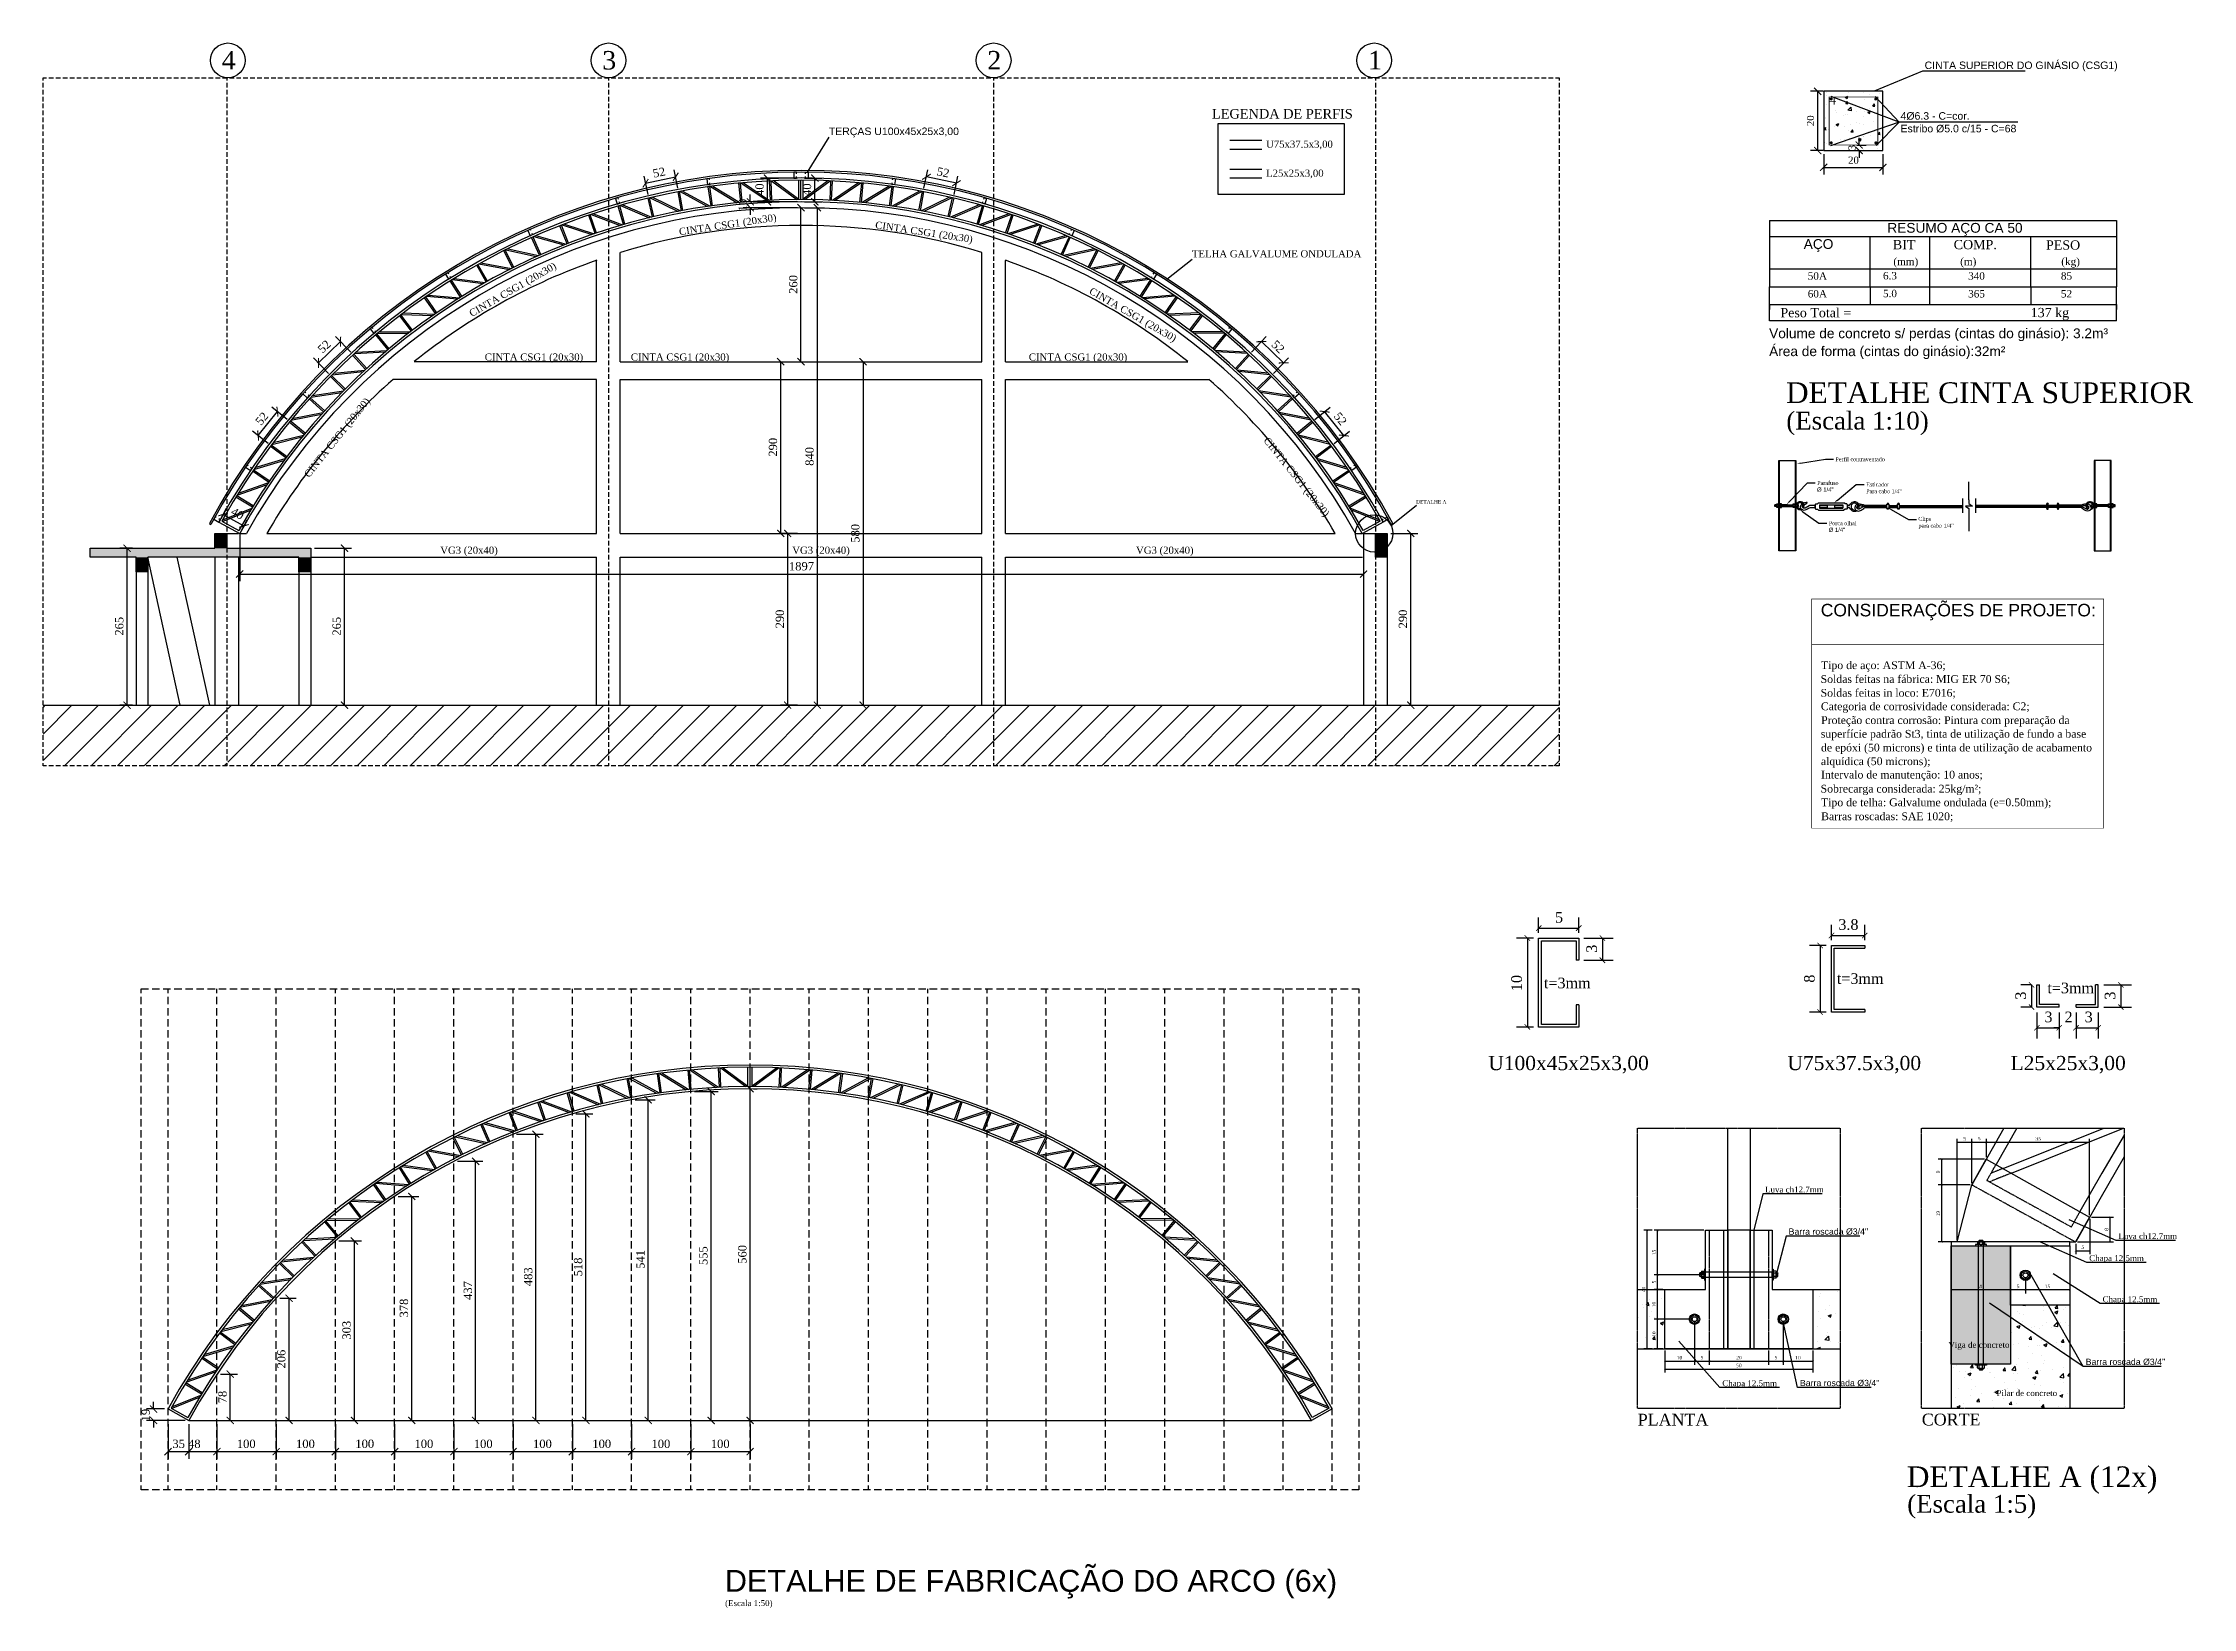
# Model space of a CAD drawing. Header units: millimetres. Extents: x 180 to 11148, y -1598 to 1045.
# Drawn here: x 5548 to 9177, y -1598 to 1045 of the extents above; entities that cross this region are included whole.
import ezdxf

# ---------------------------------------------------------------- set-up
doc = ezdxf.new("R2010")
doc.units = ezdxf.units.MM
doc.header["$MEASUREMENT"] = 0
for name, color, linetype in [('PDF10_Text', 7, 'Continuous'), ('PDF11_Geometry', 7, 'Continuous'), ('PDF11_Solid Fills', 7, 'Continuous'), ('PDF11_Text', 7, 'Continuous')]:
    doc.layers.add(name, color=color, linetype=linetype)
doc.styles.add('PDF Arial', font='arial.ttf')
doc.styles.add('PDF Times New Roman', font='times.ttf')

msp = doc.modelspace()

# ---------------------------------------------------------------- texts
at = {"layer": 'PDF10_Text', "color": 251, "true_color": 0x535353, "char_height": 13.127999, "attachment_point": 7, "style": 'PDF Times New Roman'}
for s, insert in [('Tipo de aço: ASTM A-36;', (8549.4955, -16.4851)), ('Soldas feitas na fábrica: MIG ER 70 S6;', (8548.8605, -38.6402)), ('Categoria de corrosividade considerada: C2;', (8549.2838, -85.954)), ('Soldas feitas in loco: E7016;', (8548.8605, -61.925)), ('Proteção contra corrosão: Pintura com preparação da', (8549.7072, -109.201)), ('superfície padrão St3, tinta de utilização de fundo a base', (8549.0721, -132.2741)), ('de epóxi (50 microns) e tinta de utilização de acabamento', (8549.4955, -155.5589)), ('alquídica (50 microns);', (8549.2838, -178.632)), ('Sobrecarga considerada: 25kg/m²;', (8548.8605, -225.0278)), ('Intervalo de manutenção: 10 anos;', (8549.4955, -201.2508)), ('Tipo de telha: Galvalume ondulada (e=0.50mm);', (8549.4955, -248.0631)), ('Barras roscadas: SAE 1020;', (8549.7072, -270.4298))]:
    msp.add_mtext(s, dxfattribs=dict(at, insert=insert))
at = {"layer": 'PDF11_Text', "attachment_point": 7}
for s, insert, char_height, style in [('4', (5849.5403, 1000.4163), 31.2019, 'PDF Times New Roman'), ('3', (6491.9891, 999.8764), 31.2019, 'PDF Times New Roman'), ('2', (7142.0584, 1000.4163), 31.2019, 'PDF Times New Roman'), ('1', (7784.7189, 1000.4163), 31.2019, 'PDF Times New Roman'), ('CINTA SUPERIOR DO GINÁSIO (CSG1)', (8724.3664, 997.2605), 12.687933, 'PDF Arial'), ('LEGENDA DE PERFIS', (7521.3889, 917.2918), 16.000922, 'PDF Times New Roman'), ('4Ø6.3 - C=cor.', (8683.7238, 915.1258), 12.687933, 'PDF Arial'), ('Estribo Ø5.0 c/15 - C=68', (8683.7238, 893.7461), 12.687933, 'PDF Arial'), ('TERÇAS U100x45x25x3,00', (6874.4949, 885.6982), 12.687933, 'PDF Arial'), ('U75x37.5x3,00', (7612.623, 865.3775), 12.000763, 'PDF Times New Roman'), ('20', (8595.2416, 841.0252), 12.00076, 'PDF Times New Roman'), ('L25x25x3,00', (7612.623, 816.4794), 12.000763, 'PDF Times New Roman'), ('RESUMO AÇO CA 50', (8661.4974, 719.5671), 16.520905, 'PDF Arial'), ('TELHA GALVALUME ONDULADA', (7487.5201, 682.8311), 12.000763, 'PDF Times New Roman'), ('AÇO', (8520.3069, 692.2604), 16.52091, 'PDF Arial'), ('BIT', (8670.8113, 696.6555), 15.63062, 'PDF Times New Roman'), ('COMP.', (8773.4761, 696.5178), 15.63062, 'PDF Times New Roman'), ('PESO', (8929.2726, 695.8828), 15.63062, 'PDF Times New Roman'), ('50A', (8527.087, 645.2125), 12.50438, 'PDF Times New Roman'), ('6.3', (8654.0886, 645.5998), 12.50438, 'PDF Times New Roman'), ('(mm)', (8671.6581, 665.8234), 12.50438, 'PDF Times New Roman'), ('(m)', (8784.4835, 665.8234), 12.50438, 'PDF Times New Roman'), ('340', (8797.8193, 645.2125), 12.50438, 'PDF Times New Roman'), ('85', (8954.4625, 645.2125), 12.50438, 'PDF Times New Roman'), ('(kg)', (8955.0976, 665.7873), 12.50438, 'PDF Times New Roman'), ('60A', (8527.087, 615.154), 12.50438, 'PDF Times New Roman'), ('5.0', (8654.0886, 615.5413), 12.50438, 'PDF Times New Roman'), ('365', (8797.8193, 615.154), 12.50438, 'PDF Times New Roman'), ('52', (8954.4625, 615.154), 12.50438, 'PDF Times New Roman'), ('Peso Total =', (8480.9344, 581.6094), 15.630625, 'PDF Times New Roman'), ('137 kg', (8903.4477, 576.9438), 15.63062, 'PDF Times New Roman'), ('Volume de concreto s/ perdas (cintas do ginásio): 3.2m³', (8461.8832, 541.5933), 16.520905, 'PDF Arial'), ('CINTA CSG1 (20x30)', (6293.6449, 504.8939), 12.000763, 'PDF Times New Roman'), ('CINTA CSG1 (20x30)', (6540.2521, 504.8939), 12.000763, 'PDF Times New Roman'), ('CINTA CSG1 (20x30)', (7212.1245, 504.8939), 12.000763, 'PDF Times New Roman'), ('Área de forma (cintas do ginásio):32m²', (8461.8832, 511.323), 16.520905, 'PDF Arial'), ('DETALHE CINTA SUPERIOR', (8490.3309, 436.54), 34.999634, 'PDF Times New Roman'), ('(Escala 1:10)', (8490.966, 382.616), 30, 'PDF Times New Roman'), ('Perfil contraventado', (8573.7097, 338.6444), 6.734167, 'PDF Times New Roman'), ('Ø 1/4"', (8542.8044, 287.1139), 7.11773, 'PDF Arial'), ('Parafuso', (8543.0161, 298.6369), 6.73417, 'PDF Times New Roman'), ('Esticador', (8625.783, 296.0967), 6.73417, 'PDF Times New Roman'), ('Para cabo 1/4"', (8625.783, 284.666), 6.734167, 'PDF Times New Roman'), ('DETALHE A', (7866.004, 267.1567), 6.00031, 'PDF Times New Roman'), ('Ø 1/4"', (8562.4906, 219.1646), 7.11773, 'PDF Arial'), ('Porca olhal', (8562.7023, 230.6876), 6.734167, 'PDF Times New Roman'), ('Clips', (8713.6302, 235.8941), 6.73417, 'PDF Times New Roman'), ('para cabo 1/4"', (8714.0535, 224.4633), 6.734167, 'PDF Times New Roman'), ('VG3 (20x40)', (6218.4985, 178.695), 12.000763, 'PDF Times New Roman'), ('VG3 (20x40)', (6812.6843, 178.695), 12.000763, 'PDF Times New Roman'), ('VG3 (20x40)', (7393.1109, 178.695), 12.000763, 'PDF Times New Roman'), ('1897', (6807.1806, 154.2603), 14.00077, 'PDF Times New Roman'), ('5', (8100.4396, -440.6953), 18.0011, 'PDF Times New Roman'), ('3.8', (8578.7639, -452.9189), 18.00114, 'PDF Times New Roman'), ('t=3mm', (8081.7803, -551.5098), 18.00114, 'PDF Times New Roman'), ('t=3mm', (8576.2237, -543.9952), 18.00114, 'PDF Times New Roman'), ('t=3mm', (8931.6485, -559.9241), 18.00114, 'PDF Times New Roman'), ('3   2   3', (8926.635, -608.828), 18.00114, 'PDF Times New Roman'), ('U100x45x25x3,00', (7987.72, -695.118), 24.016292, 'PDF Times New Roman'), ('U75x37.5x3,00', (8492.716, -695.118), 24.016292, 'PDF Times New Roman'), ('L25x25x3,00', (8869.4814, -695.118), 24.016292, 'PDF Times New Roman'), ('5', (8789.6756, -808.2704), 6.0003, 'PDF Times New Roman'), ('5', (8814.2305, -808.2704), 6.0003, 'PDF Times New Roman'), ('35', (8911.3916, -808.2704), 6.00031, 'PDF Times New Roman'), ('5', (8989.0782, -991.3736), 6.0003, 'PDF Times New Roman'), ('20', (8815.0772, -1057.6294), 6.00031, 'PDF Times New Roman'), ('5', (8879.8513, -1057.6294), 6.0003, 'PDF Times New Roman'), ('15', (8927.2676, -1057.6294), 6.00031, 'PDF Times New Roman'), ('10', (8305.9868, -1178.0754), 6.00031, 'PDF Times New Roman'), ('5', (8346.206, -1178.0754), 6.0003, 'PDF Times New Roman'), ('20', (8406.3232, -1178.0754), 6.00031, 'PDF Times New Roman'), ('50', (8406.3232, -1191.1995), 6.00031, 'PDF Times New Roman'), ('5', (8471.0972, -1178.0754), 6.0003, 'PDF Times New Roman'), ('10', (8506.0244, -1178.0754), 6.00031, 'PDF Times New Roman'), ('35 48', (5766.3501, -1327.671), 14.00077, 'PDF Times New Roman'), ('100', (5875.1536, -1327.671), 14.00077, 'PDF Times New Roman'), ('100', (5975.0665, -1327.671), 14.00077, 'PDF Times New Roman'), ('100', (6075.1912, -1327.671), 14.00077, 'PDF Times New Roman'), ('100', (6175.1041, -1327.671), 14.00077, 'PDF Times New Roman'), ('100', (6275.2288, -1327.671), 14.00077, 'PDF Times New Roman'), ('100', (6375.1417, -1327.671), 14.00077, 'PDF Times New Roman'), ('100', (6475.2664, -1327.671), 14.00077, 'PDF Times New Roman'), ('100', (6575.1793, -1327.671), 14.00077, 'PDF Times New Roman'), ('100', (6675.304, -1327.671), 14.00077, 'PDF Times New Roman'), ('DETALHE A (12x)', (8694.4196, -1404.9461), 34.999634, 'PDF Times New Roman'), ('(Escala 1:5)', (8695.0547, -1446.5772), 30, 'PDF Times New Roman'), ('DETALHE DE FABRICAÇÃO DO ARCO (6x)', (6699.0121, -1581.7015), 36.993124, 'PDF Arial'), ('(Escala 1:50)', (6699.4355, -1597.7267), 9.999895, 'PDF Times New Roman')]:
    msp.add_mtext(s, dxfattribs=dict(at, insert=insert, char_height=char_height, style=style))
at = {"layer": 'PDF11_Text', "attachment_point": 7, "style": 'PDF Times New Roman'}
for s, insert, char_height, rotation in [('20', (8537.8723, 904.7369), 12.00076, 90), ('3', (8607.9384, 863.8827), 12.0008, 90), ('52', (6579.039, 817.2876), 14.00077, 11.7662556), ('52', (7055.6435, 821.7329), 14.00077, 348.2337444), ('40', (6764.8752, 786.8311), 14.00077, 90), ('40', (6844.8902, 786.8311), 14.00077, 90), ('10', (6736.0867, 760.7945), 14.00077, 90), ('CINTA CSG1 (20x30)', (6623.1593, 716.4044), 12.000763, 8.5527504), ('CINTA CSG1 (20x30)', (6951.6185, 728.47), 12.000763, 351.4582703), ('CINTA CSG1 (20x30)', (6273.7332, 578.8525), 12.000763, 29.9377562), ('260', (6821.6054, 621.5091), 14.00077, 90), ('CINTA CSG1 (20x30)', (7310.9963, 619.2814), 12.000763, 330.1227917), ('52', (6019.8985, 519.9393), 14.00077, 43.7476002), ('52', (7620.2864, 534.3348), 14.00077, 315.8293526), ('CINTA CSG1 (20x30)', (6000.0409, 307.7609), 12.000763, 51.3502136), ('52', (5916.1955, 398.0335), 14.00077, 50.7953318), ('52', (7725.8936, 414.3356), 14.00077, 308.3863529), ('290', (6787.3537, 346.5367), 14.00077, 90), ('CINTA CSG1 (20x30)', (7604.583, 371.0532), 12.000763, 308.6497864), ('840', (6849.1238, 331.0841), 14.00077, 90), ('40', (5863.6048, 249.3758), 14.00077, 330.8314791), ('580', (6926.387, 201.1126), 14.00077, 90), ('265', (5683.8254, 44.2577), 14.00077, 90), ('265', (6050.8786, 44.2577), 14.00077, 90), ('290', (6798.9961, 56.5351), 14.00077, 90), ('290', (7850.834, 56.5351), 14.00077, 90), ('3', (8171.5582, -491.1869), 18.0011, 90), ('10', (8044.8677, -555.9609), 18.00114, 90), ('8', (8539.068, -541.7784), 18.0011, 90), ('3', (8895.8298, -570.4081), 18.0011, 90), ('3', (9046.6518, -570.4081), 18.0011, 90), ('9', (8750.2126, -863.6267), 6.0003, 90), ('19', (8750.2126, -936.233), 6.00031, 90), ('8', (9034.4816, -960.7879), 6.0003, 90), ('518', (6458.3626, -1037.6388), 14.00077, 90), ('541', (6563.5676, -1024.938), 14.00077, 90), ('555', (6669.8309, -1018.5876), 14.00077, 90), ('560', (6735.6634, -1016.4708), 14.00077, 90), ('15', (8270.5284, -1002.0655), 6.00031, 90), ('437', (6272.3363, -1077.4346), 14.00077, 90), ('483', (6374.114, -1054.1498), 14.00077, 90), ('5', (8270.5284, -1049.6935), 6.0003, 90), ('378', (6164.3795, -1107.0698), 14.00077, 90), ('40', (8253.1707, -1064.2994), 6.00031, 90), ('10', (8270.5284, -1089.701), 6.00031, 90), ('303', (6067.6013, -1144.5372), 14.00077, 90), ('10', (8270.5284, -1139.8691), 6.00031, 90), ('206', (5957.316, -1193.2236), 14.00077, 90), ('78', (5858.0785, -1252.0706), 14.00077, 90), ('19', (5728.5303, -1282.5525), 14.00077, 90)]:
    msp.add_mtext(s, dxfattribs=dict(at, insert=insert, char_height=char_height, rotation=rotation))
at = {"layer": 'PDF11_Text', "color": 251, "true_color": 0x535353, "attachment_point": 7}
for s, insert, char_height, style in [('CONSIDERAÇÕES DE PROJETO:', (8549.0721, 70.3075), 21.138928, 'PDF Arial'), ('Luva ch12.7mm', (8455.0096, -896.2157), 10.001902, 'PDF Times New Roman'), ("Barra roscada Ø3/4''", (8494.8054, -967.6889), 10.571585, 'PDF Arial'), ('Luva ch12.7mm', (9051.5238, -974.9606), 10.001902, 'PDF Times New Roman'), ('Chapa 12.5mm', (9002.2024, -1015.1729), 10.001902, 'PDF Times New Roman'), ('Chapa 12.5mm', (9024.8521, -1084.6039), 10.001902, 'PDF Times New Roman'), ('Viga de concreto', (8764.4857, -1161.6843), 10.001902, 'PDF Times New Roman'), ("Barra roscada Ø3/4''", (8996.2753, -1187.6244), 10.571585, 'PDF Arial'), ('Chapa 12.5mm', (8382.8267, -1226.4295), 10.001902, 'PDF Times New Roman'), ("Barra roscada Ø3/4''", (8513.8566, -1223.3983), 10.571585, 'PDF Arial'), ('Pilar de concreto', (8845.7708, -1239.984), 10.001902, 'PDF Times New Roman'), ('PLANTA', (8240.1544, -1289.6325), 19.99979, 'PDF Times New Roman'), ('CORTE', (8719.6096, -1289.7623), 19.99979, 'PDF Times New Roman')]:
    msp.add_mtext(s, dxfattribs=dict(at, insert=insert, char_height=char_height, style=style))

# ---------------------------------------------------------------- linework, layer by layer
at = {"layer": 'PDF11_Geometry', "lineweight": -3}
for points in [[(5547.8963, 981.7884), (5547.8963, 986.4454), (5554.035, 986.4454)], [(5557.8453, 986.4454), (5565.6774, 986.4454)], [(5569.4877, 986.4454), (5577.3198, 986.4454)], [(5581.3417, 986.4454), (5589.1739, 986.4454)], [(5592.9841, 986.4454), (5600.8163, 986.4454)], [(5604.8382, 986.4454), (5612.4587, 986.4454)], [(5616.4806, 986.4454), (5624.3128, 986.4454)], [(5628.123, 986.4454), (5635.9552, 986.4454)], [(5639.9771, 986.4454), (5647.8093, 986.4454)], [(5651.6195, 986.4454), (5659.4517, 986.4454)], [(5663.2619, 986.4454), (5671.0941, 986.4454)], [(5675.116, 986.4454), (5682.9481, 986.4454)], [(5686.7584, 986.4454), (5694.5905, 986.4454)], [(5698.4008, 986.4454), (5706.2329, 986.4454)], [(5710.2549, 986.4454), (5718.087, 986.4454)], [(5721.8973, 986.4454), (5729.7294, 986.4454)], [(5733.7513, 986.4454), (5741.5835, 986.4454)], [(5745.3937, 986.4454), (5753.2259, 986.4454)], [(5757.0361, 986.4454), (5764.8683, 986.4454)], [(5768.8902, 986.4454), (5776.7224, 986.4454)], [(5780.5326, 986.4454), (5788.3648, 986.4454)], [(5792.175, 986.4454), (5800.0072, 986.4454)], [(5804.0291, 986.4454), (5811.8613, 986.4454)], [(5815.6715, 986.4454), (5823.5037, 986.4454)], [(5827.5256, 986.4454), (5835.1461, 986.4454)], [(5839.168, 986.4454), (5847.0001, 986.4454)], [(5850.8104, 986.4454), (5858.6425, 986.4454)], [(5858.0075, 986.4454), (5858.0075, 981.7884)], [(5862.6645, 986.4454), (5870.4966, 986.4454)], [(5874.3069, 986.4454), (5882.139, 986.4454)], [(5885.9493, 986.4454), (5893.7814, 986.4454)], [(5897.8033, 986.4454), (5905.6355, 986.4454)], [(5909.4457, 986.4454), (5917.2779, 986.4454)], [(5921.0881, 986.4454), (5928.9203, 986.4454)], [(5932.9422, 986.4454), (5940.7744, 986.4454)], [(5944.5846, 986.4454), (5952.4168, 986.4454)], [(5956.4387, 986.4454), (5964.2709, 986.4454)], [(5968.0811, 986.4454), (5975.9133, 986.4454)], [(5979.7235, 986.4454), (5987.5557, 986.4454)], [(5991.5776, 986.4454), (5999.4097, 986.4454)], [(6003.22, 986.4454), (6011.0521, 986.4454)], [(6014.8624, 986.4454), (6022.6945, 986.4454)], [(6026.7165, 986.4454), (6034.5486, 986.4454)], [(6038.3589, 986.4454), (6046.191, 986.4454)], [(6050.2129, 986.4454), (6057.8334, 986.4454)], [(6061.8553, 986.4454), (6069.6875, 986.4454)], [(6073.4977, 986.4454), (6081.3299, 986.4454)], [(6085.3518, 986.4454), (6093.184, 986.4454)], [(6096.9942, 986.4454), (6104.8264, 986.4454)], [(6108.6366, 986.4454), (6116.4688, 986.4454)], [(6120.4907, 986.4454), (6128.3229, 986.4454)], [(6132.1331, 986.4454), (6139.9653, 986.4454)], [(6143.7755, 986.4454), (6151.6077, 986.4454)], [(6155.6296, 986.4454), (6163.4617, 986.4454)], [(6167.272, 986.4454), (6175.1041, 986.4454)], [(6179.1261, 986.4454), (6186.7465, 986.4454)], [(6190.7685, 986.4454), (6198.6006, 986.4454)], [(6202.4109, 986.4454), (6210.243, 986.4454)], [(6214.2649, 986.4454), (6222.0971, 986.4454)], [(6225.9073, 986.4454), (6233.7395, 986.4454)], [(6237.5497, 986.4454), (6245.3819, 986.4454)], [(6249.4038, 986.4454), (6257.236, 986.4454)], [(6261.0462, 986.4454), (6268.8784, 986.4454)], [(6272.9003, 986.4454), (6280.5208, 986.4454)], [(6284.5427, 986.4454), (6292.3749, 986.4454)], [(6296.1851, 986.4454), (6304.0173, 986.4454)], [(6308.0392, 986.4454), (6315.8713, 986.4454)], [(6319.6816, 986.4454), (6327.5137, 986.4454)], [(6331.324, 986.4454), (6339.1561, 986.4454)], [(6343.1781, 986.4454), (6351.0102, 986.4454)], [(6354.8205, 986.4454), (6362.6526, 986.4454)], [(6366.4629, 986.4454), (6374.295, 986.4454)], [(6378.3169, 986.4454), (6386.1491, 986.4454)], [(6389.9593, 986.4454), (6397.7915, 986.4454)], [(6401.8134, 986.4454), (6409.4339, 986.4454)], [(6413.4558, 986.4454), (6421.288, 986.4454)], [(6425.0982, 986.4454), (6432.9304, 986.4454)], [(6436.9523, 986.4454), (6444.7845, 986.4454)], [(6448.5947, 986.4454), (6456.4269, 986.4454)], [(6460.2371, 986.4454), (6468.0693, 986.4454)], [(6472.0912, 986.4454), (6479.9233, 986.4454)], [(6483.7336, 986.4454), (6491.5657, 986.4454)], [(6495.5877, 986.4454), (6503.2081, 986.4454)], [(6502.5731, 986.4454), (6502.5731, 981.7884)], [(6507.2301, 986.4454), (6515.0622, 986.4454)], [(6518.8725, 986.4454), (6526.7046, 986.4454)], [(6530.7265, 986.4454), (6538.5587, 986.4454)], [(6542.3689, 986.4454), (6550.2011, 986.4454)], [(6554.0113, 986.4454), (6561.8435, 986.4454)], [(6565.8654, 986.4454), (6573.6976, 986.4454)], [(6577.5078, 986.4454), (6585.34, 986.4454)], [(6589.1502, 986.4454), (6596.9824, 986.4454)], [(6601.0043, 986.4454), (6608.8365, 986.4454)], [(6612.6467, 986.4454), (6620.4789, 986.4454)], [(6624.5008, 986.4454), (6632.1213, 986.4454)], [(6636.1432, 986.4454), (6643.9753, 986.4454)], [(6647.7856, 986.4454), (6655.6177, 986.4454)], [(6659.6397, 986.4454), (6667.4718, 986.4454)], [(6671.2821, 986.4454), (6679.1142, 986.4454)], [(6682.9245, 986.4454), (6690.7566, 986.4454)], [(6694.7785, 986.4454), (6702.6107, 986.4454)], [(6706.4209, 986.4454), (6714.2531, 986.4454)], [(6718.275, 986.4454), (6725.8955, 986.4454)], [(6729.9174, 986.4454), (6737.7496, 986.4454)], [(6741.5598, 986.4454), (6749.392, 986.4454)], [(6753.4139, 986.4454), (6761.2461, 986.4454)], [(6765.0563, 986.4454), (6772.8885, 986.4454)], [(6776.6987, 986.4454), (6784.5309, 986.4454)], [(6788.5528, 986.4454), (6796.3849, 986.4454)], [(6800.1952, 986.4454), (6808.0273, 986.4454)], [(6811.8376, 986.4454), (6819.6697, 986.4454)], [(6823.6917, 986.4454), (6831.5238, 986.4454)], [(6835.3341, 986.4454), (6843.1662, 986.4454)], [(6847.1881, 986.4454), (6854.8086, 986.4454)], [(6858.8305, 986.4454), (6866.6627, 986.4454)], [(6870.4729, 986.4454), (6878.3051, 986.4454)], [(6882.327, 986.4454), (6890.1592, 986.4454)], [(6893.9694, 986.4454), (6901.8016, 986.4454)], [(6905.6118, 986.4454), (6913.444, 986.4454)], [(6917.4659, 986.4454), (6925.2981, 986.4454)], [(6929.1083, 986.4454), (6936.9405, 986.4454)], [(6940.9624, 986.4454), (6948.5829, 986.4454)], [(6952.6048, 986.4454), (6960.4369, 986.4454)], [(6964.2472, 986.4454), (6972.0793, 986.4454)], [(6976.1013, 986.4454), (6983.9334, 986.4454)], [(6987.7437, 986.4454), (6995.5758, 986.4454)], [(6999.3861, 986.4454), (7007.2182, 986.4454)], [(7011.2401, 986.4454), (7019.0723, 986.4454)], [(7022.8825, 986.4454), (7030.7147, 986.4454)], [(7034.5249, 986.4454), (7042.3571, 986.4454)], [(7046.379, 986.4454), (7054.2112, 986.4454)], [(7058.0214, 986.4454), (7065.8536, 986.4454)], [(7069.8755, 986.4454), (7077.496, 986.4454)], [(7081.5179, 986.4454), (7089.3501, 986.4454)], [(7093.1603, 986.4454), (7100.9925, 986.4454)], [(7105.0144, 986.4454), (7112.8465, 986.4454)], [(7116.6568, 986.4454), (7124.4889, 986.4454)], [(7128.2992, 986.4454), (7136.1313, 986.4454)], [(7140.1533, 986.4454), (7147.9854, 986.4454)], [(7151.7957, 986.4454), (7159.6278, 986.4454)], [(7152.6424, 986.4454), (7152.6424, 981.7884)], [(7163.4381, 986.4454), (7171.2702, 986.4454)], [(7175.2921, 986.4454), (7183.1243, 986.4454)], [(7186.9345, 986.4454), (7194.7667, 986.4454)], [(7198.7886, 986.4454), (7206.6208, 986.4454)], [(7210.431, 986.4454), (7218.2632, 986.4454)], [(7222.0734, 986.4454), (7229.9056, 986.4454)], [(7233.9275, 986.4454), (7241.7597, 986.4454)], [(7245.5699, 986.4454), (7253.4021, 986.4454)], [(7257.2123, 986.4454), (7265.0445, 986.4454)], [(7269.0664, 986.4454), (7276.8985, 986.4454)], [(7280.7088, 986.4454), (7288.5409, 986.4454)], [(7292.5629, 986.4454), (7300.1833, 986.4454)], [(7304.2053, 986.4454), (7312.0374, 986.4454)], [(7315.8477, 986.4454), (7323.6798, 986.4454)], [(7327.7017, 986.4454), (7335.5339, 986.4454)], [(7339.3441, 986.4454), (7347.1763, 986.4454)], [(7350.9865, 986.4454), (7358.8187, 986.4454)], [(7362.8406, 986.4454), (7370.6728, 986.4454)], [(7374.483, 986.4454), (7382.3152, 986.4454)], [(7386.1254, 986.4454), (7393.9576, 986.4454)], [(7397.9795, 986.4454), (7405.8117, 986.4454)], [(7409.6219, 986.4454), (7417.4541, 986.4454)], [(7421.476, 986.4454), (7429.3081, 986.4454)], [(7433.1184, 986.4454), (7440.9505, 986.4454)], [(7444.7608, 986.4454), (7452.5929, 986.4454)], [(7456.6149, 986.4454), (7464.447, 986.4454)], [(7468.2573, 986.4454), (7476.0894, 986.4454)], [(7479.8997, 986.4454), (7487.7318, 986.4454)], [(7491.7537, 986.4454), (7499.5859, 986.4454)], [(7503.3961, 986.4454), (7511.2283, 986.4454)], [(7515.2502, 986.4454), (7522.8707, 986.4454)], [(7526.8926, 986.4454), (7534.7248, 986.4454)], [(7538.535, 986.4454), (7546.3672, 986.4454)], [(7550.3891, 986.4454), (7558.2213, 986.4454)], [(7562.0315, 986.4454), (7569.8637, 986.4454)], [(7573.6739, 986.4454), (7581.5061, 986.4454)], [(7585.528, 986.4454), (7593.3601, 986.4454)], [(7597.1704, 986.4454), (7605.0025, 986.4454)], [(7608.8128, 986.4454), (7616.6449, 986.4454)], [(7620.6669, 986.4454), (7628.499, 986.4454)], [(7632.3093, 986.4454), (7640.1414, 986.4454)], [(7644.1633, 986.4454), (7651.7838, 986.4454)], [(7655.8057, 986.4454), (7663.6379, 986.4454)], [(7667.4481, 986.4454), (7675.2803, 986.4454)], [(7679.3022, 986.4454), (7687.1344, 986.4454)], [(7690.9446, 986.4454), (7698.7768, 986.4454)], [(7702.587, 986.4454), (7710.4192, 986.4454)], [(7714.4411, 986.4454), (7722.2733, 986.4454)], [(7726.0835, 986.4454), (7733.9157, 986.4454)], [(7737.9376, 986.4454), (7745.5581, 986.4454)], [(7749.58, 986.4454), (7757.4121, 986.4454)], [(7761.2224, 986.4454), (7769.0545, 986.4454)], [(7773.0765, 986.4454), (7780.9086, 986.4454)], [(7784.7189, 986.4454), (7792.551, 986.4454)], [(7796.3613, 986.4454), (7804.1934, 986.4454)], [(7797.208, 986.4454), (7797.208, 981.7884)], [(7808.2153, 986.4454), (7816.0475, 986.4454)], [(7819.8577, 986.4454), (7827.6899, 986.4454)], [(7831.5001, 986.4454), (7839.3323, 986.4454)], [(7843.3542, 986.4454), (7851.1864, 986.4454)], [(7854.9966, 986.4454), (7862.8288, 986.4454)], [(7866.8507, 986.4454), (7874.4712, 986.4454)], [(7878.4931, 986.4454), (7886.3253, 986.4454)], [(7890.1355, 986.4454), (7897.9677, 986.4454)], [(7901.9896, 986.4454), (7909.8217, 986.4454)], [(7913.632, 986.4454), (7921.4641, 986.4454)], [(7925.2744, 986.4454), (7933.1065, 986.4454)], [(7937.1285, 986.4454), (7944.9606, 986.4454)], [(7948.7709, 986.4454), (7956.603, 986.4454)], [(7960.6249, 986.4454), (7968.2454, 986.4454)], [(7972.2673, 986.4454), (7980.0995, 986.4454)], [(7983.9097, 986.4454), (7991.7419, 986.4454)], [(7995.7638, 986.4454), (8003.596, 986.4454)], [(8007.4062, 986.4454), (8015.2384, 986.4454)], [(8019.0486, 986.4454), (8026.8808, 986.4454)], [(8030.9027, 986.4454), (8038.7349, 986.4454)], [(8042.5451, 986.4454), (8050.3773, 986.4454)], [(8054.1875, 986.4454), (8062.0197, 986.4454)], [(8066.0416, 986.4454), (8073.8737, 986.4454)], [(8077.684, 986.4454), (8085.5161, 986.4454)], [(8089.5381, 986.4454), (8097.1585, 986.4454)], [(8101.1805, 986.4454), (8107.3192, 986.4454)], [(8107.3192, 986.4454), (8107.3192, 981.7884)], [(8893.9221, 997.2411), (8720.9795, 997.2411), (8639.4827, 963.5839)], [(5547.8963, 969.9343), (5547.8963, 977.7665)], [(5547.8963, 958.2919), (5547.8963, 966.1241)], [(5547.8963, 946.4379), (5547.8963, 954.27)], [(5858.0075, 977.7665), (5858.0075, 969.9343)], [(5858.0075, 966.1241), (5858.0075, 958.2919)], [(5858.0075, 954.27), (5858.0075, 946.4379)], [(6502.5731, 977.7665), (6502.5731, 969.9343)], [(6502.5731, 966.1241), (6502.5731, 958.2919)], [(6502.5731, 954.27), (6502.5731, 946.4379)], [(7152.6424, 977.7665), (7152.6424, 969.9343)], [(7152.6424, 966.1241), (7152.6424, 958.2919)], [(7152.6424, 954.27), (7152.6424, 946.4379)], [(7797.208, 977.7665), (7797.208, 969.9343)], [(7797.208, 966.1241), (7797.208, 958.2919)], [(7797.208, 954.27), (7797.208, 946.4379)], [(8107.3192, 977.7665), (8107.3192, 969.9343)], [(8107.3192, 966.1241), (8107.3192, 958.2919)], [(8107.3192, 954.27), (8107.3192, 946.4379)], [(8552.9056, 963.5839), (8531.9493, 963.5839)], [(8543.8033, 963.5839), (8543.8033, 863.2476)], [(8558.8326, 961.8905), (8558.8326, 961.8905)], [(8559.256, 955.9635), (8559.256, 955.9635)], [(8881.6446, 911.5107), (8681.1837, 911.5107), (8566.6648, 954.4817)], [(8567.9349, 948.978), (8567.9349, 948.978)], [(8586.9861, 962.9489), (8586.9861, 962.9489)], [(8590.3729, 953.635), (8593.5481, 951.5182)], [(8590.5846, 953.8467), (8595.0299, 955.5401)], [(8591.008, 945.5911), (8591.008, 945.5911)], [(8591.2197, 942.6276), (8594.1832, 946.4379)], [(8591.8547, 952.1532), (8591.8547, 952.1532)], [(8593.5481, 951.5182), (8594.8182, 955.3284)], [(8594.6065, 942.2043), (8593.7598, 946.2262)], [(8596.3, 962.3139), (8596.3, 962.3139)], [(8621.0665, 961.4671), (8621.0665, 961.4671)], [(8623.6067, 950.0364), (8623.6067, 950.0364)], [(8632.0739, 957.4452), (8632.0739, 957.4452)], [(8681.1837, 911.5107), (8640.9645, 954.6934)], [(8647.9499, 959.562), (8647.9499, 959.562)], [(5547.8963, 934.7955), (5547.8963, 942.6276)], [(5547.8963, 923.1531), (5547.8963, 930.9852)], [(5547.8963, 911.299), (5547.8963, 919.1311)], [(5547.8963, 899.6566), (5547.8963, 907.4887)], [(5858.0075, 942.6276), (5858.0075, 934.7955)], [(5858.0075, 930.9852), (5858.0075, 923.1531)], [(5858.0075, 919.1311), (5858.0075, 911.299)], [(5858.0075, 907.4887), (5858.0075, 899.6566)], [(6502.5731, 942.6276), (6502.5731, 934.7955)], [(6502.5731, 930.9852), (6502.5731, 923.1531)], [(6502.5731, 919.1311), (6502.5731, 911.299)], [(6502.5731, 907.4887), (6502.5731, 899.6566)], [(7152.6424, 942.6276), (7152.6424, 934.7955)], [(7152.6424, 930.9852), (7152.6424, 923.1531)], [(7152.6424, 919.1311), (7152.6424, 911.299)], [(7152.6424, 907.4887), (7152.6424, 899.6566)], [(7797.208, 942.6276), (7797.208, 934.7955)], [(7797.208, 930.9852), (7797.208, 923.1531)], [(7797.208, 919.1311), (7797.208, 911.299)], [(7797.208, 907.4887), (7797.208, 899.6566)], [(8107.3192, 942.6276), (8107.3192, 934.7955)], [(8107.3192, 930.9852), (8107.3192, 923.1531)], [(8107.3192, 919.1311), (8107.3192, 911.299)], [(8107.3192, 907.4887), (8107.3192, 899.6566)], [(8554.1757, 923.3647), (8554.1757, 923.3647)], [(8556.5041, 918.0727), (8556.5041, 918.0727)], [(8557.1392, 919.5545), (8557.1392, 919.5545)], [(8557.9859, 940.7225), (8557.9859, 940.7225)], [(8681.1837, 911.5107), (8565.3947, 871.5031)], [(8574.7086, 930.3502), (8574.7086, 930.3502)], [(8574.9203, 907.4887), (8578.0955, 905.3719)], [(8575.132, 926.9633), (8575.132, 926.9633)], [(8575.132, 907.7004), (8579.5773, 909.3939)], [(8578.0955, 905.3719), (8579.3656, 909.1822)], [(8588.0445, 921.883), (8588.0445, 921.883)], [(8590.1613, 924.4231), (8590.1613, 924.4231)], [(8591.2197, 942.6276), (8595.0299, 942.4159)], [(8593.5481, 924.4231), (8593.5481, 924.4231)], [(8594.8182, 931.4086), (8599.8985, 936.4889)], [(8599.6869, 936.4889), (8600.5336, 930.5619), (8594.8182, 931.4086)], [(8608.5774, 929.0801), (8608.5774, 929.0801)], [(8608.7891, 910.4523), (8608.7891, 910.4523)], [(8614.5045, 909.3939), (8614.5045, 909.3939)], [(8615.3512, 932.2553), (8615.3512, 932.2553)], [(8621.9133, 920.4012), (8621.9133, 920.4012)], [(8621.9133, 907.7004), (8621.9133, 907.7004)], [(8622.76, 928.8684), (8622.76, 928.8684)], [(8628.2637, 928.0217), (8631.4389, 925.9049)], [(8628.4753, 928.2334), (8632.9206, 929.9268)], [(8630.5921, 930.7735), (8630.5921, 930.7735)], [(8631.2272, 934.3721), (8631.2272, 934.3721)], [(8631.4389, 925.9049), (8632.7089, 929.7151)], [(8636.7309, 938.6057), (8639.6944, 942.4159)], [(8636.7309, 938.6057), (8640.5411, 938.394)], [(8638.636, 912.5691), (8638.636, 912.5691)], [(8640.1177, 938.394), (8639.4827, 942.2043)], [(8642.4462, 927.5983), (8642.4462, 927.5983)], [(8681.1837, 911.5107), (8642.8696, 871.7148)], [(8645.8331, 916.8027), (8645.8331, 916.8027)], [(5547.8963, 888.0142), (5547.8963, 895.8463)], [(5547.8963, 876.1601), (5547.8963, 883.9923)], [(5547.8963, 864.5177), (5547.8963, 872.3499)], [(5858.0075, 895.8463), (5858.0075, 888.0142)], [(5858.0075, 883.9923), (5858.0075, 876.1601)], [(5858.0075, 872.3499), (5858.0075, 864.5177)], [(6502.5731, 895.8463), (6502.5731, 888.0142)], [(6502.5731, 883.9923), (6502.5731, 876.1601)], [(6502.5731, 872.3499), (6502.5731, 864.5177)], [(6874.7065, 885.8974), (6837.6625, 826.8387)], [(7152.6424, 895.8463), (7152.6424, 888.0142)], [(7152.6424, 883.9923), (7152.6424, 876.1601)], [(7152.6424, 872.3499), (7152.6424, 864.5177)], [(7797.208, 895.8463), (7797.208, 888.0142)], [(7797.208, 883.9923), (7797.208, 876.1601)], [(7797.208, 872.3499), (7797.208, 864.5177)], [(8107.3192, 895.8463), (8107.3192, 888.0142)], [(8107.3192, 883.9923), (8107.3192, 876.1601)], [(8107.3192, 872.3499), (8107.3192, 864.5177)], [(8554.3873, 898.8099), (8557.5625, 902.6201)], [(8554.3873, 898.8099), (8558.1976, 898.5982)], [(8555.6574, 877.2185), (8555.6574, 877.2185)], [(8556.5041, 898.3865), (8556.5041, 898.3865)], [(8557.7742, 898.3865), (8557.1392, 902.4084)], [(8558.6209, 901.9851), (8558.6209, 901.9851)], [(8559.0443, 875.5251), (8559.0443, 875.5251)], [(8562.0078, 898.1748), (8562.0078, 898.1748)], [(8571.7451, 904.1019), (8571.7451, 904.1019)], [(8581.9057, 882.2988), (8581.9057, 882.2988)], [(8588.6795, 882.0871), (8588.6795, 882.0871)], [(8589.3145, 903.2551), (8589.3145, 903.2551)], [(8595.8766, 896.6931), (8595.8766, 896.6931)], [(8596.0883, 881.8755), (8596.0883, 881.8755)], [(8597.7817, 884.4156), (8597.7817, 884.4156)], [(8598.6285, 907.2771), (8598.6285, 907.2771)], [(8599.8985, 894.9996), (8603.0737, 898.5982)], [(8599.8985, 894.9996), (8603.7088, 894.5763)], [(8603.4971, 894.5763), (8602.6504, 898.3865)], [(8610.0592, 872.7732), (8625.9352, 872.7732)], [(8612.811, 882.0871), (8615.9862, 879.7587)], [(8613.0227, 882.0871), (8617.468, 883.7806)], [(8614.0811, 872.7732), (8614.0811, 884.839)], [(8615.9862, 879.7587), (8617.2563, 883.7806)], [(8621.2782, 886.5324), (8621.2782, 886.5324)], [(8621.9133, 887.5908), (8621.9133, 887.5908)], [(8629.9571, 895.2113), (8629.9571, 895.2113)], [(8633.1323, 888.2259), (8633.1323, 888.2259)], [(8645.4097, 890.9777), (8648.5849, 894.5763)], [(8645.4097, 890.9777), (8649.22, 890.5543)], [(8649.0083, 890.5543), (8648.1616, 894.5763)], [(8653.2419, 890.5543), (8653.2419, 890.5543)], [(5547.8963, 852.8753), (5547.8963, 860.4958)], [(5547.8963, 841.0212), (5547.8963, 848.8534)], [(5547.8963, 829.3788), (5547.8963, 837.211)], [(5858.0075, 860.4958), (5858.0075, 852.8753)], [(5858.0075, 848.8534), (5858.0075, 841.0212)], [(5858.0075, 837.211), (5858.0075, 829.3788)], [(6502.5731, 860.4958), (6502.5731, 852.8753)], [(6502.5731, 848.8534), (6502.5731, 841.0212)], [(6502.5731, 837.211), (6502.5731, 829.3788)], [(7152.6424, 860.4958), (7152.6424, 852.8753)], [(7152.6424, 848.8534), (7152.6424, 841.0212)], [(7152.6424, 837.211), (7152.6424, 829.3788)], [(7797.208, 860.4958), (7797.208, 852.8753)], [(7797.208, 848.8534), (7797.208, 841.0212)], [(7797.208, 837.211), (7797.208, 829.3788)], [(8107.3192, 860.4958), (8107.3192, 852.8753)], [(8107.3192, 848.8534), (8107.3192, 841.0212)], [(8107.3192, 837.211), (8107.3192, 829.3788)], [(8552.9056, 863.2476), (8531.9493, 863.2476)], [(8553.964, 857.3206), (8553.964, 823.0284)], [(8553.964, 835.0942), (8654.0886, 835.0942)], [(8563.9129, 863.2476), (8564.1246, 863.2476)], [(8583.5992, 864.306), (8583.5992, 864.306)], [(8607.519, 863.2476), (8608.3657, 864.0943)], [(8608.3657, 863.2476), (8608.1541, 864.0943)], [(8610.0592, 863.2476), (8625.9352, 863.2476)], [(8614.0811, 863.2476), (8614.0811, 851.1819)], [(8620.4315, 865.3644), (8620.4315, 865.3644)], [(8645.1981, 867.6929), (8645.1981, 867.6929)], [(8652.6069, 869.3863), (8652.6069, 869.3863)], [(8654.0886, 857.3206), (8654.0886, 823.0284)], [(5547.8963, 817.5247), (5547.8963, 825.3569)], [(5547.8963, 805.8823), (5547.8963, 813.7145)], [(5547.8963, 794.2399), (5547.8963, 802.0721)], [(5858.0075, 825.3569), (5858.0075, 817.5247)], [(5858.0075, 813.7145), (5858.0075, 805.8823)], [(5858.0075, 802.0721), (5858.0075, 794.2399)], [(6502.5731, 825.3569), (6502.5731, 817.5247)], [(6502.5731, 813.7145), (6502.5731, 805.8823)], [(6502.5731, 802.0721), (6502.5731, 794.2399)], [(6569.2523, 788.9479), (6562.6902, 820.0649)], [(6565.0187, 808.2108), (6615.8219, 819.0065)], [(6619.8438, 799.7436), (6613.2817, 830.8606)], [(6672.9755, 813.7145), (6672.7638, 816.2547), (6668.3185, 815.6196), (6669.5886, 805.6707), (6674.0339, 806.3057), (6673.8222, 808.8459)], [(6821.5749, 816.8897), (6758.9176, 816.8897)], [(6770.7717, 776.8822), (6770.7717, 816.8897)], [(6819.8814, 824.2985), (6819.8814, 826.8387), (6815.2245, 826.8387), (6815.2245, 816.8897), (6819.8814, 816.8897), (6819.8814, 819.4299)], [(6833.6406, 816.8897), (6862.8525, 816.8897)], [(6835.3341, 824.2985), (6835.3341, 826.8387), (6839.7793, 826.8387), (6839.7793, 816.8897), (6835.3341, 816.8897), (6835.3341, 819.4299)], [(6850.7867, 776.8822), (6850.7867, 816.8897)], [(6982.0283, 813.7145), (6982.4517, 816.2547), (6986.8969, 815.6196), (6985.4152, 805.6707), (6980.9699, 806.3057), (6981.3933, 808.8459)], [(7035.16, 799.7436), (7041.7221, 830.8606)], [(7089.9851, 808.2108), (7039.1819, 819.0065)], [(7085.9632, 788.9479), (7092.5253, 820.0649)], [(7152.6424, 825.3569), (7152.6424, 817.5247)], [(7152.6424, 813.7145), (7152.6424, 805.8823)], [(7152.6424, 802.0721), (7152.6424, 794.2399)], [(7797.208, 825.3569), (7797.208, 817.5247)], [(7797.208, 813.7145), (7797.208, 805.8823)], [(7797.208, 802.0721), (7797.208, 794.2399)], [(8107.3192, 825.3569), (8107.3192, 817.5247)], [(8107.3192, 813.7145), (8107.3192, 805.8823)], [(8107.3192, 802.0721), (8107.3192, 794.2399)], [(5547.8963, 782.3859), (5547.8963, 790.218)], [(5547.8963, 770.7435), (5547.8963, 778.5756)], [(5547.8963, 759.1011), (5547.8963, 766.9332)], [(5858.0075, 790.218), (5858.0075, 782.3859)], [(5858.0075, 778.5756), (5858.0075, 770.7435)], [(5858.0075, 766.9332), (5858.0075, 759.1011)], [(6502.5731, 790.218), (6502.5731, 782.3859)], [(6502.5731, 778.5756), (6502.5731, 770.7435)], [(6502.5731, 766.9332), (6502.5731, 759.1011)], [(6519.2958, 781.5391), (6518.6608, 783.8676), (6514.2155, 782.5975), (6516.9673, 773.0719), (6521.4126, 774.342), (6520.5659, 776.6705)], [(6821.5749, 776.8822), (6729.9174, 776.8822)], [(6821.5749, 766.9332), (6729.9174, 766.9332)], [(6741.9832, 776.8822), (6741.9832, 788.9479)], [(6741.9832, 766.9332), (6741.9832, 754.8675)], [(6821.5749, 776.8822), (6758.9176, 776.8822)], [(6827.5019, 506.7785), (6827.5019, 766.9332)], [(6833.6406, 776.8822), (6862.8525, 776.8822)], [(6833.6406, 766.9332), (6839.5677, 766.9332)], [(6833.6406, 766.9332), (6867.0861, 766.9332)], [(6855.0203, 766.9332), (6855.0203, -73.2247)], [(7135.9197, 781.5391), (7136.5547, 783.8676), (7140.7883, 782.5975), (7138.0365, 773.0719), (7133.8029, 774.342), (7134.4379, 776.6705)], [(7152.6424, 790.218), (7152.6424, 782.3859)], [(7152.6424, 778.5756), (7152.6424, 770.7435)], [(7152.6424, 766.9332), (7152.6424, 759.1011)], [(7797.208, 790.218), (7797.208, 782.3859)], [(7797.208, 778.5756), (7797.208, 770.7435)], [(7797.208, 766.9332), (7797.208, 759.1011)], [(8107.3192, 790.218), (8107.3192, 782.3859)], [(8107.3192, 778.5756), (8107.3192, 770.7435)], [(8107.3192, 766.9332), (8107.3192, 759.1011)], [(5547.8963, 747.247), (5547.8963, 755.0791)], [(5547.8963, 735.6046), (5547.8963, 743.4367)], [(5547.8963, 723.9622), (5547.8963, 731.5827)], [(5858.0075, 755.0791), (5858.0075, 747.247)], [(5858.0075, 743.4367), (5858.0075, 735.6046)], [(5858.0075, 731.5827), (5858.0075, 723.9622)], [(6371.5432, 728.1958), (6370.4848, 730.5243), (6366.4629, 728.6191), (6370.4848, 719.5169), (6374.5067, 721.422), (6373.4483, 723.5388)], [(6502.5731, 755.0791), (6502.5731, 747.247)], [(6502.5731, 743.4367), (6502.5731, 735.6046)], [(6502.5731, 731.5827), (6502.5731, 723.9622)], [(7152.6424, 755.0791), (7152.6424, 747.247)], [(7152.6424, 743.4367), (7152.6424, 735.6046)], [(7152.6424, 731.5827), (7152.6424, 723.9622)], [(7283.6723, 728.1958), (7284.7307, 730.5243), (7288.7526, 728.6191), (7284.7307, 719.5169), (7280.4971, 721.422), (7281.5555, 723.5388)], [(7797.208, 755.0791), (7797.208, 747.247)], [(7797.208, 743.4367), (7797.208, 735.6046)], [(7797.208, 731.5827), (7797.208, 723.9622)], [(8107.3192, 755.0791), (8107.3192, 747.247)], [(8107.3192, 743.4367), (8107.3192, 735.6046)], [(8107.3192, 731.5827), (8107.3192, 723.9622)], [(8462.7299, 745.3419), (8462.7299, 633.3631)], [(8462.7299, 745.3419), (9048.4485, 745.3419)], [(9048.4485, 745.3419), (9048.4485, 633.3631)], [(5547.8963, 712.1081), (5547.8963, 719.9403)], [(5547.8963, 700.4657), (5547.8963, 708.2979)], [(5547.8963, 688.6116), (5547.8963, 696.4438)], [(5858.0075, 719.9403), (5858.0075, 712.1081)], [(5858.0075, 708.2979), (5858.0075, 700.4657)], [(5858.0075, 696.4438), (5858.0075, 688.6116)], [(6502.5731, 719.9403), (6502.5731, 712.1081)], [(6502.5731, 708.2979), (6502.5731, 700.4657)], [(6502.5731, 696.4438), (6502.5731, 688.6116)], [(6522.471, 506.7785), (6522.471, 691.1518)], [(7132.5328, 506.7785), (7132.5328, 691.1518)], [(7152.6424, 719.9403), (7152.6424, 712.1081)], [(7152.6424, 708.2979), (7152.6424, 700.4657)], [(7152.6424, 696.4438), (7152.6424, 688.6116)], [(7797.208, 719.9403), (7797.208, 712.1081)], [(7797.208, 708.2979), (7797.208, 700.4657)], [(7797.208, 696.4438), (7797.208, 688.6116)], [(8107.3192, 719.9403), (8107.3192, 712.1081)], [(8107.3192, 708.2979), (8107.3192, 700.4657)], [(8107.3192, 696.4438), (8107.3192, 688.6116)], [(8462.7299, 718.0351), (9048.4485, 718.0351)], [(8632.7089, 633.3631), (8632.7089, 718.0351)], [(8733.2569, 633.3631), (8733.2569, 718.0351)], [(8903.871, 633.3631), (8903.871, 718.0351)], [(5547.8963, 676.9692), (5547.8963, 684.8014)], [(5547.8963, 665.3268), (5547.8963, 673.159)], [(5547.8963, 653.4727), (5547.8963, 661.3049)], [(5858.0075, 684.8014), (5858.0075, 676.9692)], [(5858.0075, 673.159), (5858.0075, 665.3268)], [(5858.0075, 661.3049), (5858.0075, 653.4727)], [(6232.8928, 654.9545), (6231.6227, 657.0713), (6227.6008, 654.9545), (6232.6811, 646.2756), (6236.4913, 648.3924), (6235.2213, 650.7209)], [(6482.4635, 506.7785), (6482.4635, 678.0276)], [(6502.5731, 684.8014), (6502.5731, 676.9692)], [(6502.5731, 673.159), (6502.5731, 665.3268)], [(6502.5731, 661.3049), (6502.5731, 653.4727)], [(7152.6424, 684.8014), (7152.6424, 676.9692)], [(7152.6424, 673.159), (7152.6424, 665.3268)], [(7152.6424, 661.3049), (7152.6424, 653.4727)], [(7172.5403, 506.7785), (7172.5403, 678.0276)], [(7422.3227, 654.9545), (7423.5928, 657.0713), (7427.403, 654.9545), (7422.5344, 646.2756), (7418.5125, 648.3924), (7419.7825, 650.7209)], [(7487.9435, 679.7211), (7445.1841, 645.8523)], [(7797.208, 684.8014), (7797.208, 676.9692)], [(7797.208, 673.159), (7797.208, 665.3268)], [(7797.208, 661.3049), (7797.208, 653.4727)], [(8107.3192, 684.8014), (8107.3192, 676.9692)], [(8107.3192, 673.159), (8107.3192, 665.3268)], [(8107.3192, 661.3049), (8107.3192, 653.4727)], [(8462.7299, 663.4217), (9048.4485, 663.4217)], [(5547.8963, 641.8303), (5547.8963, 649.6625)], [(5547.8963, 630.1879), (5547.8963, 638.0201)], [(5547.8963, 618.3339), (5547.8963, 626.166)], [(5858.0075, 649.6625), (5858.0075, 641.8303)], [(5858.0075, 638.0201), (5858.0075, 630.1879)], [(5858.0075, 626.166), (5858.0075, 618.3339)], [(6502.5731, 649.6625), (6502.5731, 641.8303)], [(6502.5731, 638.0201), (6502.5731, 630.1879)], [(6502.5731, 626.166), (6502.5731, 618.3339)], [(7152.6424, 649.6625), (7152.6424, 641.8303)], [(7152.6424, 638.0201), (7152.6424, 630.1879)], [(7152.6424, 626.166), (7152.6424, 618.3339)], [(7797.208, 649.6625), (7797.208, 641.8303)], [(7797.208, 638.0201), (7797.208, 630.1879)], [(7797.208, 626.166), (7797.208, 618.3339)], [(8107.3192, 649.6625), (8107.3192, 641.8303)], [(8107.3192, 638.0201), (8107.3192, 630.1879)], [(8107.3192, 626.166), (8107.3192, 618.3339)], [(8462.7299, 625.531), (8462.7299, 633.3631)], [(8462.7299, 633.3631), (9048.4485, 633.3631)], [(8462.7299, 595.2607), (8462.7299, 625.531)], [(8632.7089, 633.3631), (8632.7089, 603.3046)], [(8733.2569, 625.531), (8733.2569, 633.3631)], [(8733.2569, 603.3046), (8733.2569, 625.531)], [(8903.871, 633.3631), (8903.871, 625.531)], [(8903.871, 625.531), (8903.871, 603.3046)], [(9048.4485, 625.531), (9048.4485, 633.3631)], [(9048.4485, 595.2607), (9048.4485, 625.531)], [(5547.8963, 606.6915), (5547.8963, 614.5236)], [(5547.8963, 595.0491), (5547.8963, 602.6695)], [(5547.8963, 583.195), (5547.8963, 591.0271)], [(5858.0075, 614.5236), (5858.0075, 606.6915)], [(5858.0075, 602.6695), (5858.0075, 595.0491)], [(5858.0075, 591.0271), (5858.0075, 583.195)], [(6502.5731, 614.5236), (6502.5731, 606.6915)], [(6502.5731, 602.6695), (6502.5731, 595.0491)], [(6502.5731, 591.0271), (6502.5731, 583.195)], [(7152.6424, 614.5236), (7152.6424, 606.6915)], [(7152.6424, 602.6695), (7152.6424, 595.0491)], [(7152.6424, 591.0271), (7152.6424, 583.195)], [(7797.208, 614.5236), (7797.208, 606.6915)], [(7797.208, 602.6695), (7797.208, 595.0491)], [(7797.208, 591.0271), (7797.208, 583.195)], [(8107.3192, 614.5236), (8107.3192, 606.6915)], [(8107.3192, 602.6695), (8107.3192, 595.0491)], [(8107.3192, 591.0271), (8107.3192, 583.195)], [(8462.7299, 603.3046), (8462.7299, 595.2607)], [(8462.7299, 603.3046), (9048.4485, 603.3046)], [(8462.7299, 603.3046), (9048.4485, 603.3046)], [(8462.7299, 575.9979), (8462.7299, 603.3046)], [(9048.4485, 603.3046), (9048.4485, 595.2607)], [(9048.4485, 575.9979), (9048.4485, 603.3046)], [(5547.8963, 571.5526), (5547.8963, 579.3847)], [(5547.8963, 559.6985), (5547.8963, 567.5307)], [(5547.8963, 548.0561), (5547.8963, 555.8883)], [(5858.0075, 579.3847), (5858.0075, 571.5526)], [(5858.0075, 567.5307), (5858.0075, 559.6985)], [(5858.0075, 555.8883), (5858.0075, 548.0561)], [(6067.359, 523.0779), (6041.9574, 549.5379)], [(6105.2497, 563.0854), (6103.5563, 564.9905), (6100.1694, 562.2387), (6106.3081, 554.4065), (6109.9067, 557.37), (6108.2133, 559.2751)], [(6502.5731, 579.3847), (6502.5731, 571.5526)], [(6502.5731, 567.5307), (6502.5731, 559.6985)], [(6502.5731, 555.8883), (6502.5731, 548.0561)], [(7152.6424, 579.3847), (7152.6424, 571.5526)], [(7152.6424, 567.5307), (7152.6424, 559.6985)], [(7152.6424, 555.8883), (7152.6424, 548.0561)], [(7549.9657, 563.0854), (7551.4475, 564.9905), (7555.0461, 562.2387), (7548.6957, 554.4065), (7545.3088, 557.37), (7546.7905, 559.2751)], [(7587.8565, 523.0779), (7613.0464, 549.5379)], [(7797.208, 579.3847), (7797.208, 571.5526)], [(7797.208, 567.5307), (7797.208, 559.6985)], [(7797.208, 555.8883), (7797.208, 548.0561)], [(8107.3192, 579.3847), (8107.3192, 571.5526)], [(8107.3192, 567.5307), (8107.3192, 559.6985)], [(8107.3192, 555.8883), (8107.3192, 548.0561)], [(9048.4485, 575.9979), (8462.7299, 575.9979)], [(5547.8963, 536.4137), (5547.8963, 544.2459)], [(5547.8963, 524.5596), (5547.8963, 532.3918)], [(5547.8963, 512.9172), (5547.8963, 520.7494)], [(5547.8963, 501.2748), (5547.8963, 509.107)], [(5858.0075, 544.2459), (5858.0075, 536.4137)], [(5858.0075, 532.3918), (5858.0075, 524.5596)], [(5858.0075, 520.7494), (5858.0075, 512.9172)], [(5858.0075, 509.107), (5858.0075, 501.2748)], [(6029.8917, 487.0923), (6004.4901, 513.5523)], [(6012.9573, 504.8734), (6050.2129, 540.859)], [(6502.5731, 544.2459), (6502.5731, 536.4137)], [(6502.5731, 532.3918), (6502.5731, 524.5596)], [(6502.5731, 520.7494), (6502.5731, 512.9172)], [(6502.5731, 509.107), (6502.5731, 501.2748)], [(7152.6424, 544.2459), (7152.6424, 536.4137)], [(7152.6424, 532.3918), (7152.6424, 524.5596)], [(7152.6424, 520.7494), (7152.6424, 512.9172)], [(7152.6424, 509.107), (7152.6424, 501.2748)], [(7642.2582, 504.8734), (7604.7909, 540.859)], [(7625.1121, 487.0923), (7650.5137, 513.5523)], [(7797.208, 544.2459), (7797.208, 536.4137)], [(7797.208, 532.3918), (7797.208, 524.5596)], [(7797.208, 520.7494), (7797.208, 512.9172)], [(7797.208, 509.107), (7797.208, 501.2748)], [(8107.3192, 544.2459), (8107.3192, 536.4137)], [(8107.3192, 532.3918), (8107.3192, 524.5596)], [(8107.3192, 520.7494), (8107.3192, 512.9172)], [(8107.3192, 509.107), (8107.3192, 501.2748)], [(5547.8963, 489.4207), (5547.8963, 497.2529)], [(5547.8963, 477.7783), (5547.8963, 485.6105)], [(5547.8963, 466.1359), (5547.8963, 473.7564)], [(5858.0075, 497.2529), (5858.0075, 489.4207)], [(5858.0075, 485.6105), (5858.0075, 477.7783)], [(5858.0075, 473.7564), (5858.0075, 466.1359)], [(6482.4635, 476.9316), (6138.9069, 476.9316)], [(6482.4635, 506.7785), (6174.6808, 506.7785)], [(6482.4635, 216.7769), (6482.4635, 476.9316)], [(6502.5731, 497.2529), (6502.5731, 489.4207)], [(6502.5731, 485.6105), (6502.5731, 477.7783)], [(6502.5731, 473.7564), (6502.5731, 466.1359)], [(6522.471, 506.7785), (7132.5328, 506.7785)], [(6522.471, 216.7769), (6522.471, 476.9316)], [(6522.471, 476.9316), (7132.5328, 476.9316)], [(6793.4214, 216.7769), (6793.4214, 506.7785)], [(6799.3485, 506.7785), (6805.2755, 506.7785)], [(6833.6406, 506.7785), (6839.5677, 506.7785)], [(6861.159, 506.7785), (6944.3493, 506.7785)], [(6932.2835, 506.7785), (6932.2835, -73.2247)], [(7132.5328, 216.7769), (7132.5328, 476.9316)], [(7152.6424, 497.2529), (7152.6424, 489.4207)], [(7152.6424, 485.6105), (7152.6424, 477.7783)], [(7152.6424, 473.7564), (7152.6424, 466.1359)], [(7172.5403, 506.7785), (7480.5347, 506.7785)], [(7172.5403, 216.7769), (7172.5403, 476.9316)], [(7172.5403, 476.9316), (7516.0969, 476.9316)], [(7797.208, 497.2529), (7797.208, 489.4207)], [(7797.208, 485.6105), (7797.208, 477.7783)], [(7797.208, 473.7564), (7797.208, 466.1359)], [(8107.3192, 497.2529), (8107.3192, 489.4207)], [(8107.3192, 485.6105), (8107.3192, 477.7783)], [(8107.3192, 473.7564), (8107.3192, 466.1359)], [(5547.8963, 454.2819), (5547.8963, 462.114)], [(5547.8963, 442.6395), (5547.8963, 450.4716)], [(5547.8963, 430.7854), (5547.8963, 438.6175)], [(5858.0075, 462.114), (5858.0075, 454.2819)], [(5858.0075, 450.4716), (5858.0075, 442.6395)], [(5858.0075, 438.6175), (5858.0075, 430.7854)], [(5991.5776, 454.2819), (5989.6725, 455.9753), (5986.7089, 452.8001), (5994.1177, 446.0263), (5997.0813, 449.4132), (5995.3878, 450.895)], [(6502.5731, 462.114), (6502.5731, 454.2819)], [(6502.5731, 450.4716), (6502.5731, 442.6395)], [(6502.5731, 438.6175), (6502.5731, 430.7854)], [(7152.6424, 462.114), (7152.6424, 454.2819)], [(7152.6424, 450.4716), (7152.6424, 442.6395)], [(7152.6424, 438.6175), (7152.6424, 430.7854)], [(7663.4262, 454.2819), (7665.3313, 455.9753), (7668.2949, 452.8001), (7660.8861, 446.0263), (7657.9225, 449.4132), (7659.8277, 450.895)], [(7797.208, 462.114), (7797.208, 454.2819)], [(7797.208, 450.4716), (7797.208, 442.6395)], [(7797.208, 438.6175), (7797.208, 430.7854)], [(8107.3192, 462.114), (8107.3192, 454.2819)], [(8107.3192, 450.4716), (8107.3192, 442.6395)], [(8107.3192, 438.6175), (8107.3192, 430.7854)], [(5547.8963, 419.143), (5547.8963, 426.9751)], [(5547.8963, 407.5006), (5547.8963, 415.3327)], [(5547.8963, 395.6465), (5547.8963, 403.4787)], [(5858.0075, 426.9751), (5858.0075, 419.143)], [(5858.0075, 415.3327), (5858.0075, 407.5006)], [(5858.0075, 403.4787), (5858.0075, 395.6465)], [(5911.1392, 382.3107), (5943.5262, 422.7415)], [(5960.2489, 409.194), (5934.2123, 430.1503)], [(6502.5731, 426.9751), (6502.5731, 419.143)], [(6502.5731, 415.3327), (6502.5731, 407.5006)], [(6502.5731, 403.4787), (6502.5731, 395.6465)], [(7152.6424, 426.9751), (7152.6424, 419.143)], [(7152.6424, 415.3327), (7152.6424, 407.5006)], [(7152.6424, 403.4787), (7152.6424, 395.6465)], [(7694.7549, 409.194), (7720.7915, 430.1503)], [(7744.0763, 382.3107), (7711.4776, 422.7415)], [(7797.208, 426.9751), (7797.208, 419.143)], [(7797.208, 415.3327), (7797.208, 407.5006)], [(7797.208, 403.4787), (7797.208, 395.6465)], [(8107.3192, 426.9751), (8107.3192, 419.143)], [(8107.3192, 415.3327), (8107.3192, 407.5006)], [(8107.3192, 403.4787), (8107.3192, 395.6465)], [(5547.8963, 384.0041), (5547.8963, 391.8363)], [(5547.8963, 372.3617), (5547.8963, 380.1939)], [(5547.8963, 360.5076), (5547.8963, 368.3398)], [(5858.0075, 391.8363), (5858.0075, 384.0041)], [(5858.0075, 380.1939), (5858.0075, 372.3617)], [(5858.0075, 368.3398), (5858.0075, 360.5076)], [(5927.8619, 368.7631), (5901.8253, 389.7195)], [(6502.5731, 391.8363), (6502.5731, 384.0041)], [(6502.5731, 380.1939), (6502.5731, 372.3617)], [(6502.5731, 368.3398), (6502.5731, 360.5076)], [(7152.6424, 391.8363), (7152.6424, 384.0041)], [(7152.6424, 380.1939), (7152.6424, 372.3617)], [(7152.6424, 368.3398), (7152.6424, 360.5076)], [(7727.3536, 368.7631), (7753.3902, 389.7195)], [(7797.208, 391.8363), (7797.208, 384.0041)], [(7797.208, 380.1939), (7797.208, 372.3617)], [(7797.208, 368.3398), (7797.208, 360.5076)], [(8107.3192, 391.8363), (8107.3192, 384.0041)], [(8107.3192, 380.1939), (8107.3192, 372.3617)], [(8107.3192, 368.3398), (8107.3192, 360.5076)], [(5547.8963, 348.8652), (5547.8963, 356.6974)], [(5547.8963, 337.2228), (5547.8963, 344.8433)], [(5547.8963, 325.3687), (5547.8963, 333.2009)], [(5858.0075, 356.6974), (5858.0075, 348.8652)], [(5858.0075, 344.8433), (5858.0075, 337.2228)], [(5858.0075, 333.2009), (5858.0075, 325.3687)], [(5894.4165, 331.0841), (5892.2997, 332.5659), (5889.7595, 328.7556), (5898.015, 323.0403), (5900.5552, 326.8505), (5898.4384, 328.1206)], [(6502.5731, 356.6974), (6502.5731, 348.8652)], [(6502.5731, 344.8433), (6502.5731, 337.2228)], [(6502.5731, 333.2009), (6502.5731, 325.3687)], [(7152.6424, 356.6974), (7152.6424, 348.8652)], [(7152.6424, 344.8433), (7152.6424, 337.2228)], [(7152.6424, 333.2009), (7152.6424, 325.3687)], [(7760.799, 331.0841), (7762.7041, 332.5659), (7765.456, 328.7556), (7757.2005, 323.0403), (7754.6603, 326.8505), (7756.5654, 328.1206)], [(7797.208, 356.6974), (7797.208, 348.8652)], [(7797.208, 344.8433), (7797.208, 337.2228)], [(7797.208, 333.2009), (7797.208, 325.3687)], [(8107.3192, 356.6974), (8107.3192, 348.8652)], [(8107.3192, 344.8433), (8107.3192, 337.2228)], [(8107.3192, 333.2009), (8107.3192, 325.3687)], [(8478.242, 187.2174), (8478.242, 340.2621)], [(8478.242, 340.2621), (8506.8188, 340.2621)], [(8479.3004, 187.2174), (8479.3004, 340.2621)], [(8505.7604, 340.2621), (8505.7604, 187.2174)], [(8506.8188, 340.2621), (8506.8188, 187.2174)], [(8515.0743, 335.6051), (8556.987, 342.1672), (8570.5345, 342.1672)], [(9010.6172, 340.2621), (9010.6172, 187.2174)], [(9039.194, 340.2621), (9010.6172, 340.2621)], [(9011.6756, 340.2621), (9011.6756, 187.2174)], [(9038.1356, 187.2174), (9038.1356, 340.2621)], [(9039.194, 187.2174), (9039.194, 340.2621)], [(5547.8963, 313.7263), (5547.8963, 321.5585)], [(5547.8963, 301.8723), (5547.8963, 309.7044)], [(5547.8963, 290.2299), (5547.8963, 298.062)], [(5858.0075, 321.5585), (5858.0075, 313.7263)], [(5858.0075, 309.7044), (5858.0075, 301.8723)], [(5858.0075, 298.062), (5858.0075, 290.2299)], [(6502.5731, 321.5585), (6502.5731, 313.7263)], [(6502.5731, 309.7044), (6502.5731, 301.8723)], [(6502.5731, 298.062), (6502.5731, 290.2299)], [(7152.6424, 321.5585), (7152.6424, 313.7263)], [(7152.6424, 309.7044), (7152.6424, 301.8723)], [(7152.6424, 298.062), (7152.6424, 290.2299)], [(7797.208, 321.5585), (7797.208, 313.7263)], [(7797.208, 309.7044), (7797.208, 301.8723)], [(7797.208, 298.062), (7797.208, 290.2299)], [(8107.3192, 321.5585), (8107.3192, 313.7263)], [(8107.3192, 309.7044), (8107.3192, 301.8723)], [(8107.3192, 298.062), (8107.3192, 290.2299)], [(8495.8114, 270.4077), (8526.505, 302.1597), (8539.8409, 302.1597)], [(8576.6732, 272.7362), (8609.0602, 299.6195), (8622.6078, 299.6195)], [(8799.1489, 273.3712), (8799.1489, 304.0648)], [(5547.8963, 278.5875), (5547.8963, 286.4196)], [(5547.8963, 266.7334), (5547.8963, 274.5655)], [(5547.8963, 255.091), (5547.8963, 262.9231)], [(5847.8469, 241.3318), (5857.7958, 259.5363)], [(5858.0075, 286.4196), (5858.0075, 278.5875)], [(5858.0075, 274.5655), (5858.0075, 266.7334)], [(5858.0075, 262.9231), (5858.0075, 255.091)], [(6502.5731, 286.4196), (6502.5731, 278.5875)], [(6502.5731, 274.5655), (6502.5731, 266.7334)], [(6502.5731, 262.9231), (6502.5731, 255.091)], [(7152.6424, 286.4196), (7152.6424, 278.5875)], [(7152.6424, 274.5655), (7152.6424, 266.7334)], [(7152.6424, 262.9231), (7152.6424, 255.091)], [(7797.208, 286.4196), (7797.208, 278.5875)], [(7797.208, 274.5655), (7797.208, 266.7334)], [(7797.208, 262.9231), (7797.208, 255.091)], [(7866.4273, 263.7699), (7823.8797, 229.9011)], [(8107.3192, 286.4196), (8107.3192, 278.5875)], [(8107.3192, 274.5655), (8107.3192, 266.7334)], [(8107.3192, 262.9231), (8107.3192, 255.091)], [(8474.8551, 265.1157), (8471.2566, 265.1157)], [(8471.2566, 262.3638), (8471.2566, 265.1157)], [(8471.2566, 264.904), (8474.8551, 264.904)], [(8474.8551, 264.904), (8471.2566, 264.904)], [(8474.8551, 264.6923), (8471.2566, 264.6923)], [(8474.8551, 264.269), (8471.2566, 264.269)], [(8474.8551, 263.6339), (8471.2566, 263.6339)], [(8474.8551, 262.9989), (8471.2566, 262.9989)], [(8474.8551, 262.7872), (8471.2566, 262.7872)], [(8474.8551, 262.5755), (8471.2566, 262.5755)], [(8474.8551, 262.3638), (8471.2566, 262.3638)], [(8474.8551, 263.6339), (8473.585, 263.6339)], [(8474.8551, 260.8821), (8474.8551, 266.5974)], [(8474.8551, 266.5974), (8477.607, 266.5974)], [(8474.8551, 265.1157), (8477.607, 265.1157)], [(8474.8551, 262.3638), (8477.607, 262.3638)], [(8477.607, 260.8821), (8474.8551, 260.8821)], [(8482.899, 266.5974), (8479.9354, 266.5974)], [(8482.899, 265.1157), (8479.9354, 265.1157)], [(8482.899, 262.3638), (8479.9354, 262.3638)], [(8479.9354, 260.8821), (8482.899, 260.8821)], [(8482.899, 260.8821), (8482.899, 266.5974)], [(8482.899, 265.1157), (8502.3735, 265.1157)], [(8492.6362, 264.904), (8482.899, 264.904)], [(8482.899, 264.904), (8502.3735, 264.904)], [(8482.899, 264.6923), (8502.3735, 264.6923)], [(8482.899, 264.269), (8502.3735, 264.269)], [(8482.899, 263.6339), (8502.3735, 263.6339)], [(8482.899, 262.9989), (8502.3735, 262.9989)], [(8482.899, 262.7872), (8502.3735, 262.7872)], [(8482.899, 262.5755), (8502.3735, 262.5755)], [(8482.899, 262.3638), (8502.3735, 262.3638)], [(8502.3735, 260.8821), (8502.3735, 266.5974)], [(8502.3735, 266.5974), (8505.1254, 266.5974)], [(8502.3735, 265.1157), (8505.1254, 265.1157)], [(8502.3735, 262.3638), (8505.1254, 262.3638)], [(8505.1254, 260.8821), (8502.3735, 260.8821)], [(8508.3006, 266.5974), (8507.4538, 266.5974)], [(8510.2057, 265.1157), (8507.4538, 265.1157)], [(8510.2057, 262.3638), (8507.4538, 262.3638)], [(8507.4538, 260.8821), (8508.3006, 260.8821)], [(8510.2057, 260.8821), (8510.2057, 266.5974)], [(8510.2057, 266.5974), (8510.2057, 266.5974)], [(8510.2057, 265.1157), (8511.4758, 265.1157)], [(8511.4758, 264.904), (8510.2057, 264.904)], [(8510.2057, 264.904), (8511.4758, 264.904)], [(8510.2057, 264.6923), (8511.4758, 264.6923)], [(8510.2057, 264.269), (8511.4758, 264.269)], [(8510.2057, 263.6339), (8511.4758, 263.6339)], [(8510.2057, 262.9989), (8511.4758, 262.9989)], [(8510.2057, 262.7872), (8511.4758, 262.7872)], [(8510.2057, 262.5755), (8511.4758, 262.5755)], [(8510.2057, 262.3638), (8511.4758, 262.3638)], [(8510.2057, 260.8821), (8510.2057, 260.8821)], [(8511.4758, 262.3638), (8511.4758, 265.1157)], [(8517.6145, 267.2325), (8516.9794, 266.5974), (8515.921, 265.3274), (8515.4977, 264.269), (8514.4393, 262.1522), (8514.4393, 260.4587), (8515.0743, 259.1886), (8515.921, 258.5536), (8516.7678, 257.2835), (8518.0378, 257.0718), (8518.6729, 256.6485), (8520.3663, 256.4368), (8522.9065, 256.6485), (8524.3882, 257.2835), (8525.6583, 257.7069), (8526.9284, 258.5536), (8528.1985, 259.612), (8529.0452, 259.8237), (8529.8919, 260.247), (8531.5854, 260.4587), (8533.7022, 260.4587), (8537.089, 260.4587), (8538.9942, 260.4587), (8539.6292, 260.4587), (8539.6292, 264.0573), (8530.3153, 263.8456), (8529.2569, 263.4222), (8522.9065, 259.8237), (8521.6364, 259.612), (8520.3663, 259.612), (8519.5196, 259.8237), (8519.0962, 260.4587), (8518.4612, 261.0938), (8518.2495, 261.5171), (8518.2495, 262.5755), (8518.4612, 263.6339), (8518.6729, 264.0573), (8519.0962, 264.269)], [(8525.0233, 269.3493), (8524.3882, 268.9259), (8523.1182, 268.5026), (8521.6364, 268.2909), (8520.3663, 268.0792), (8519.0962, 268.0792)], [(8520.578, 265.1157), (8521.0014, 265.539), (8522.0598, 265.7507), (8523.1182, 266.1741), (8524.1766, 266.8091), (8525.0233, 267.4442), (8525.4466, 267.8675), (8525.87, 268.2909), (8525.87, 268.9259), (8525.4466, 269.1376), (8525.0233, 269.3493)], [(8539.6292, 265.9624), (8540.4759, 266.5974)], [(8539.6292, 265.9624), (8539.6292, 258.5536)], [(8539.6292, 258.5536), (8540.4759, 257.9186)], [(8540.4759, 266.5974), (8543.4394, 266.5974)], [(8540.4759, 257.9186), (8543.4394, 257.9186)], [(8543.4394, 266.5974), (8545.3446, 268.5026)], [(8543.4394, 257.9186), (8545.3446, 256.0134)], [(8545.3446, 268.5026), (8588.1039, 268.5026)], [(8545.3446, 256.0134), (8588.1039, 256.0134)], [(8547.038, 265.1157), (8586.4105, 265.1157)], [(8547.038, 265.1157), (8547.038, 259.4003)], [(8547.038, 264.0573), (8560.3738, 264.0573)], [(8547.038, 260.4587), (8560.3738, 260.4587)], [(8547.038, 259.4003), (8586.4105, 259.4003)], [(8560.3738, 260.4587), (8560.3738, 264.0573)], [(8573.0746, 260.4587), (8573.0746, 264.0573)], [(8586.4105, 264.0573), (8573.0746, 264.0573)], [(8586.4105, 260.4587), (8573.0746, 260.4587)], [(8586.4105, 265.1157), (8586.4105, 259.4003)], [(8590.009, 266.5974), (8588.1039, 268.5026)], [(8590.009, 257.9186), (8588.1039, 256.0134)], [(8593.1842, 266.5974), (8590.009, 266.5974)], [(8593.1842, 257.9186), (8590.009, 257.9186)], [(8593.8193, 265.9624), (8593.1842, 266.5974)], [(8593.8193, 258.5536), (8593.1842, 257.9186)], [(8593.8193, 265.9624), (8593.8193, 258.5536)], [(8597.8412, 264.0573), (8593.8193, 264.0573)], [(8597.8412, 260.4587), (8593.8193, 260.4587)], [(8598.6879, 265.7507), (8597.8412, 265.7507)], [(8597.8412, 264.0573), (8597.8412, 265.7507)], [(8597.8412, 258.7653), (8597.8412, 260.4587)], [(8597.8412, 258.7653), (8598.6879, 258.7653)], [(8601.2281, 258.7653), (8601.2281, 265.7507)], [(8607.1551, 262.5755), (8606.3084, 260.6704)], [(8606.3084, 260.6704), (8606.3084, 258.7653)], [(8606.3084, 258.7653), (8606.9434, 257.7069)], [(8606.9434, 257.7069), (8607.5785, 256.8602)], [(8607.7902, 263.8456), (8607.1551, 262.5755)], [(8607.5785, 256.8602), (8608.4252, 255.8018)], [(8608.6369, 265.1157), (8607.7902, 263.8456)], [(8608.4252, 255.8018), (8609.907, 255.3784)], [(8609.4836, 265.7507), (8608.6369, 265.1157)], [(8610.1186, 266.1741), (8609.4836, 265.7507)], [(8609.907, 261.0938), (8610.1186, 261.9405)], [(8610.1186, 260.0354), (8609.907, 261.0938)], [(8609.907, 255.3784), (8610.3303, 254.955)], [(8610.1186, 261.9405), (8610.542, 262.5755)], [(8610.3303, 259.4003), (8610.1186, 260.0354)], [(8610.7537, 258.7653), (8610.3303, 259.4003)], [(8610.3303, 254.955), (8612.2354, 254.7434)], [(8610.542, 262.5755), (8610.9654, 262.5755)], [(8611.3887, 258.3419), (8610.7537, 258.7653)], [(8610.9654, 262.5755), (8611.6004, 262.9989)], [(8612.0238, 258.1302), (8611.3887, 258.3419)], [(8613.2938, 258.1302), (8612.0238, 258.1302)], [(8612.2354, 254.7434), (8614.5639, 254.955)], [(8612.4471, 266.5974), (8614.7756, 266.5974), (8615.834, 266.3858), (8617.3158, 266.3858), (8618.5858, 265.9624), (8620.491, 265.539), (8621.761, 264.904), (8624.7246, 264.4806), (8627.4764, 264.4806), (8630.8633, 264.4806)], [(8614.5639, 258.3419), (8613.2938, 258.1302)], [(8613.5055, 264.0573), (8613.9289, 264.269)], [(8613.9289, 264.269), (8614.9873, 264.0573), (8615.834, 263.8456), (8617.5274, 263.6339), (8619.2209, 263.4222), (8620.0676, 263.2106), (8621.126, 262.7872), (8622.1844, 262.7872), (8624.3012, 262.7872), (8626.418, 262.7872), (8629.3815, 262.5755), (8631.2866, 262.5755)], [(8620.9143, 261.9405), (8614.5639, 258.3419)], [(8614.5639, 254.955), (8616.2574, 255.5901)], [(8616.2574, 255.5901), (8617.5274, 256.4368), (8619.0092, 257.0718), (8620.0676, 258.1302), (8621.5494, 258.977), (8621.761, 259.612), (8623.4545, 260.4587), (8624.9362, 260.4587), (8627.2647, 260.6704), (8630.2282, 260.6704), (8632.9801, 260.6704), (8660.7102, 260.6704)], [(8622.1844, 262.3638), (8620.9143, 261.9405)], [(8631.4983, 262.3638), (8622.1844, 262.3638)], [(8630.8633, 264.4806), (8660.7102, 264.4806)], [(8631.2866, 262.5755), (8660.7102, 262.5755)], [(8631.4983, 262.3638), (8660.7102, 262.5755)], [(8661.3452, 258.1302), (8661.3452, 259.1886)], [(8663.462, 259.1886), (8661.3452, 259.1886)], [(8663.462, 258.1302), (8661.3452, 258.1302)], [(8661.7686, 258.1302), (8661.7686, 259.1886)], [(8662.827, 258.1302), (8662.827, 259.1886)], [(8663.462, 259.1886), (8663.462, 258.1302)], [(8663.8854, 264.4806), (8678.703, 264.269)], [(8663.8854, 262.5755), (8678.703, 262.5755)], [(8663.8854, 262.5755), (8678.703, 262.5755)], [(8663.8854, 260.6704), (8678.703, 260.6704)], [(8668.119, 257.0718), (8697.1191, 240.3491), (8710.6666, 240.3491)], [(8679.1263, 258.1302), (8679.1263, 259.1886)], [(8681.2431, 259.1886), (8679.1263, 259.1886)], [(8681.2431, 258.1302), (8679.1263, 258.1302)], [(8679.7614, 258.1302), (8679.7614, 259.1886)], [(8680.6081, 258.1302), (8680.6081, 259.1886)], [(8681.2431, 259.1886), (8681.2431, 258.1302)], [(8681.6665, 264.269), (8695.0023, 264.269)], [(8681.6665, 262.5755), (8695.0023, 262.5755)], [(8681.6665, 262.5755), (8695.0023, 262.5755)], [(8681.6665, 260.6704), (8695.0023, 260.6704)], [(8695.0023, 264.269), (8788.3532, 264.269)], [(8695.0023, 262.5755), (8788.3532, 262.5755)], [(8695.0023, 262.5755), (8788.3532, 262.5755)], [(8695.0023, 260.6704), (8788.3532, 260.6704)], [(8788.3532, 275.6997), (8788.3532, 251.5682)], [(8799.1489, 273.3712), (8799.1489, 267.2325), (8805.0759, 262.9989), (8793.4335, 262.9989), (8799.1489, 258.7653), (8799.1489, 253.8966)], [(8810.1562, 275.6997), (8810.1562, 251.5682)], [(8913.6678, 264.269), (8810.1562, 264.269)], [(8913.6678, 262.5755), (8810.1562, 262.5755)], [(8913.6678, 262.5755), (8810.1562, 262.5755)], [(8913.6678, 260.6704), (8810.1562, 260.6704)], [(8930.1788, 264.269), (8913.6678, 264.269)], [(8930.1788, 262.5755), (8913.6678, 262.5755)], [(8930.1788, 262.5755), (8913.6678, 262.5755)], [(8930.1788, 260.6704), (8913.6678, 260.6704)], [(8930.6022, 259.1886), (8930.6022, 258.1302)], [(8930.6022, 259.1886), (8932.719, 259.1886)], [(8930.6022, 258.1302), (8932.719, 258.1302)], [(8931.2372, 258.1302), (8931.2372, 259.1886)], [(8932.2956, 258.1302), (8932.2956, 259.1886)], [(8932.719, 258.1302), (8932.719, 259.1886)], [(8947.9599, 264.4806), (8933.1423, 264.269)], [(8947.9599, 262.5755), (8933.1423, 262.5755)], [(8947.9599, 262.5755), (8933.1423, 262.5755)], [(8947.9599, 260.6704), (8933.1423, 260.6704)], [(8948.595, 259.1886), (8948.595, 258.1302)], [(8948.595, 259.1886), (8950.5001, 259.1886)], [(8948.595, 258.1302), (8950.5001, 258.1302)], [(8949.0183, 258.1302), (8949.0183, 259.1886)], [(8950.0767, 258.1302), (8950.0767, 259.1886)], [(8950.5001, 258.1302), (8950.5001, 259.1886)], [(8980.982, 264.4806), (8951.1351, 264.4806)], [(8980.5586, 262.3638), (8951.1351, 262.5755)], [(8980.5586, 262.5755), (8951.1351, 262.5755)], [(8995.7996, 255.5901), (8994.3178, 256.4368), (8992.8361, 257.0718), (8991.7777, 258.1302), (8990.2959, 258.977), (8990.0842, 259.612), (8988.3908, 260.4587), (8986.909, 260.4587), (8984.5806, 260.6704), (8981.617, 260.6704), (8978.8652, 260.6704), (8951.1351, 260.6704)], [(8996.6463, 264.0573), (8996.0113, 263.8456), (8994.3178, 263.6339), (8992.6244, 263.4222), (8991.7777, 263.2106), (8990.7193, 262.7872), (8989.6609, 262.7872), (8987.5441, 262.7872), (8985.4273, 262.7872), (8982.4638, 262.5755), (8980.5586, 262.5755)], [(8980.5586, 262.3638), (8989.6609, 262.3638)], [(8997.2814, 266.5974), (8997.0697, 266.5974), (8996.0113, 266.3858), (8994.5295, 266.3858), (8993.2594, 265.9624), (8991.3543, 265.539), (8990.0842, 264.904), (8987.1207, 264.4806), (8984.5806, 264.4806), (8980.982, 264.4806)], [(8989.6609, 262.3638), (8990.931, 261.9405)], [(8990.931, 261.9405), (8997.2814, 258.3419)], [(8997.2814, 254.955), (8995.7996, 255.5901)], [(8997.2814, 258.3419), (8998.5514, 258.1302)], [(8999.6098, 254.7434), (8997.2814, 254.955)], [(8998.9748, 264.0573), (8998.3398, 264.0573)], [(8998.5514, 258.1302), (8999.8215, 258.1302)], [(8999.6098, 263.2106), (8998.9748, 264.0573)], [(8999.6098, 266.5974), (8999.1865, 266.5974)], [(8999.6098, 266.5974), (9001.3033, 266.3858)], [(9000.8799, 262.5755), (8999.6098, 263.2106)], [(9001.515, 254.955), (8999.6098, 254.7434)], [(8999.8215, 258.1302), (9000.4566, 258.3419)], [(9000.4566, 258.3419), (9001.0916, 258.7653)], [(9001.3033, 262.5755), (9000.8799, 262.5755)], [(9001.0916, 258.7653), (9001.7266, 259.4003)], [(9001.3033, 266.3858), (9002.3617, 265.7507)], [(9001.7266, 261.9405), (9001.3033, 262.5755)], [(9001.9383, 255.3784), (9001.515, 254.955)], [(9001.9383, 261.0938), (9001.7266, 261.9405)], [(9001.7266, 260.0354), (9001.9383, 261.0938)], [(9001.7266, 259.4003), (9001.7266, 260.0354)], [(9003.4201, 255.8018), (9001.9383, 255.3784)], [(9002.3617, 265.7507), (9003.2084, 265.1157)], [(9003.2084, 265.1157), (9004.0551, 263.8456)], [(9004.2668, 256.8602), (9003.4201, 255.8018)], [(9004.0551, 263.8456), (9004.6902, 262.5755)], [(9004.9018, 257.7069), (9004.2668, 256.8602)], [(9004.6902, 262.5755), (9005.5369, 260.6704)], [(9005.5369, 258.7653), (9004.9018, 257.7069)], [(9005.5369, 260.6704), (9005.5369, 258.7653)], [(9007.2303, 265.1157), (9005.9602, 265.1157)], [(9005.9602, 262.3638), (9005.9602, 265.1157)], [(9005.9602, 264.904), (9007.2303, 264.904)], [(9007.2303, 264.904), (9005.9602, 264.904)], [(9007.2303, 264.6923), (9005.9602, 264.6923)], [(9007.2303, 264.269), (9005.9602, 264.269)], [(9007.2303, 263.6339), (9005.9602, 263.6339)], [(9007.2303, 262.9989), (9005.9602, 262.9989)], [(9007.2303, 262.7872), (9005.9602, 262.7872)], [(9007.2303, 262.5755), (9005.9602, 262.5755)], [(9007.2303, 262.3638), (9005.9602, 262.3638)], [(9007.2303, 260.8821), (9007.2303, 266.5974)], [(9007.2303, 266.5974), (9007.2303, 266.5974)], [(9007.2303, 265.1157), (9009.9822, 265.1157)], [(9007.2303, 262.3638), (9009.9822, 262.3638)], [(9007.2303, 260.8821), (9007.2303, 260.8821)], [(9009.1354, 266.5974), (9009.9822, 266.5974)], [(9009.9822, 260.8821), (9009.1354, 260.8821)], [(9015.0625, 266.5974), (9012.3106, 266.5974)], [(9015.0625, 265.1157), (9012.3106, 265.1157)], [(9015.0625, 262.3638), (9012.3106, 262.3638)], [(9012.3106, 260.8821), (9015.0625, 260.8821)], [(9015.0625, 260.8821), (9015.0625, 266.5974)], [(9034.537, 265.1157), (9015.0625, 265.1157)], [(9034.537, 264.904), (9015.0625, 264.904)], [(9034.537, 264.6923), (9015.0625, 264.6923)], [(9034.537, 264.269), (9015.0625, 264.269)], [(9034.537, 263.6339), (9015.0625, 263.6339)], [(9034.537, 262.9989), (9015.0625, 262.9989)], [(9034.537, 262.7872), (9015.0625, 262.7872)], [(9034.537, 262.5755), (9015.0625, 262.5755)], [(9034.537, 262.3638), (9015.0625, 262.3638)], [(9024.7998, 264.904), (9034.537, 264.904)], [(9034.537, 260.8821), (9034.537, 266.5974)], [(9034.537, 266.5974), (9037.5006, 266.5974)], [(9034.537, 265.1157), (9037.5006, 265.1157)], [(9034.537, 262.3638), (9037.5006, 262.3638)], [(9037.5006, 260.8821), (9034.537, 260.8821)], [(9042.5809, 266.5974), (9039.829, 266.5974)], [(9042.5809, 265.1157), (9039.829, 265.1157)], [(9042.5809, 262.3638), (9039.829, 262.3638)], [(9039.829, 260.8821), (9042.5809, 260.8821)], [(9042.5809, 260.8821), (9042.5809, 266.5974)], [(9042.5809, 265.1157), (9046.1794, 265.1157)], [(9046.1794, 264.904), (9042.5809, 264.904)], [(9042.5809, 264.904), (9046.1794, 264.904)], [(9042.5809, 264.6923), (9046.1794, 264.6923)], [(9042.5809, 264.269), (9046.1794, 264.269)], [(9042.5809, 263.6339), (9046.1794, 263.6339)], [(9042.5809, 263.6339), (9043.851, 263.6339)], [(9042.5809, 262.9989), (9046.1794, 262.9989)], [(9042.5809, 262.7872), (9046.1794, 262.7872)], [(9042.5809, 262.5755), (9046.1794, 262.5755)], [(9042.5809, 262.3638), (9046.1794, 262.3638)], [(9046.1794, 262.3638), (9046.1794, 265.1157)], [(5547.8963, 243.4486), (5547.8963, 251.2807)], [(5547.8963, 231.5945), (5547.8963, 239.4267)], [(5547.8963, 219.9521), (5547.8963, 227.7843)], [(5828.7957, 233.7113), (5831.3358, 232.2295)], [(5840.4381, 243.6603), (5838.3213, 244.9303), (5836.2045, 240.9084), (5844.8833, 236.0398), (5847.0001, 240.0617), (5844.8833, 241.3318)], [(5846.7885, 239.4267), (5846.7885, 239.4267)], [(5851.8688, 248.9523), (5887.0077, 229.6894)], [(5858.0075, 251.2807), (5858.0075, 243.4486)], [(5858.0075, 239.4267), (5858.0075, 231.5945)], [(5858.0075, 227.7843), (5858.0075, 219.9521)], [(5882.7741, 222.0689), (5892.723, 240.0617)], [(6502.5731, 251.2807), (6502.5731, 243.4486)], [(6502.5731, 239.4267), (6502.5731, 231.5945)], [(6502.5731, 227.7843), (6502.5731, 219.9521)], [(7152.6424, 251.2807), (7152.6424, 243.4486)], [(7152.6424, 239.4267), (7152.6424, 231.5945)], [(7152.6424, 227.7843), (7152.6424, 219.9521)], [(7797.208, 251.2807), (7797.208, 243.4486)], [(7797.208, 239.4267), (7797.208, 231.5945)], [(7797.208, 227.7843), (7797.208, 219.9521)], [(7814.5657, 243.6603), (7816.8942, 244.9303), (7819.011, 240.9084), (7810.3321, 236.0398), (7808.0037, 240.0617), (7810.3321, 241.3318)], [(7808.427, 239.4267), (7808.427, 239.4267)], [(7826.4198, 233.7113), (7823.8797, 232.2295)], [(8107.3192, 251.2807), (8107.3192, 243.4486)], [(8107.3192, 239.4267), (8107.3192, 231.5945)], [(8107.3192, 227.7843), (8107.3192, 219.9521)], [(8518.8846, 253.2616), (8545.9796, 234.2104), (8559.3154, 234.2104)], [(8799.1489, 253.8966), (8799.1489, 220.6629)], [(5547.8963, 208.3097), (5547.8963, 215.9302)], [(5547.8963, 196.4556), (5547.8963, 204.2878)], [(5547.8963, 184.8132), (5547.8963, 192.6454)], [(5627.488, 191.7987), (5837.8979, 191.7987)], [(5627.488, 176.7694), (5627.488, 191.7987)], [(5698.8241, 191.7987), (5677.8678, 191.7987)], [(5689.9336, -73.2247), (5689.9336, 191.7987)], [(5837.8979, 216.7769), (5837.8979, 191.7987)], [(5837.8979, 216.7769), (5877.9054, 216.7769)], [(5837.8979, 191.7987), (5837.8979, 216.7769), (5858.0075, 216.7769), (5858.0075, 191.7987)], [(5858.0075, 215.9302), (5858.0075, 208.3097)], [(5858.0075, 204.2878), (5858.0075, 196.4556)], [(5858.0075, 192.6454), (5858.0075, 184.8132)], [(5858.0075, 191.7987), (6000.0448, 191.7987)], [(5880.0222, 216.7769), (5880.0222, 191.7987)], [(5880.0222, 216.7769), (5891.4529, 216.7769)], [(5880.0222, 210.8499), (5880.0222, 136.3385)], [(5925.9568, 216.7769), (6482.4635, 216.7769)], [(5979.9352, 191.7987), (6000.0448, 191.7987), (6000.0448, 151.7911), (5979.9352, 151.7911), (5979.9352, 176.7694)], [(6000.0448, 191.7987), (6000.0448, 176.7694)], [(6005.9718, 191.7987), (6068.8408, 191.7987)], [(6056.9867, -73.2247), (6056.9867, 191.7987)], [(6502.5731, 215.9302), (6502.5731, 208.3097)], [(6502.5731, 204.2878), (6502.5731, 196.4556)], [(6502.5731, 192.6454), (6502.5731, 184.8132)], [(6522.471, 216.7769), (7132.5328, 216.7769)], [(6776.9104, 216.7769), (6805.2755, 216.7769)], [(6821.5749, 216.7769), (6792.9981, 216.7769)], [(6805.0638, -73.2247), (6805.0638, 216.7769)], [(7152.6424, 215.9302), (7152.6424, 208.3097)], [(7152.6424, 204.2878), (7152.6424, 196.4556)], [(7152.6424, 192.6454), (7152.6424, 184.8132)], [(7172.5403, 216.7769), (7729.2587, 216.7769)], [(7763.7625, 216.7769), (7775.1933, 216.7769)], [(7777.0984, 216.7769), (7777.0984, -73.2247)], [(7777.0984, 216.7769), (7817.1059, 216.7769)], [(7777.0984, 211.9083), (7777.0984, 136.3385)], [(7797.208, 215.9302), (7797.208, 208.3097)], [(7797.208, 204.2878), (7797.208, 196.4556)], [(7797.208, 192.6454), (7797.208, 184.8132)], [(7817.1059, 216.7769), (7817.1059, -73.2247)], [(7823.2446, 216.7769), (7868.9675, 216.7769)], [(7856.9017, -73.2247), (7856.9017, 216.7769)], [(8107.3192, 215.9302), (8107.3192, 208.3097)], [(8107.3192, 204.2878), (8107.3192, 196.4556)], [(8107.3192, 192.6454), (8107.3192, 184.8132)], [(8506.8188, 187.2174), (8478.242, 187.2174)], [(9010.6172, 187.2174), (9039.194, 187.2174)], [(5547.8963, 172.9591), (5547.8963, 180.7913)], [(5547.8963, 161.3167), (5547.8963, 169.1489)], [(5547.8963, 149.6743), (5547.8963, 157.5065)], [(5547.8963, 137.8203), (5547.8963, 145.6524)], [(5704.9629, 176.7694), (5627.488, 176.7694)], [(5724.8608, 176.7694), (5724.8608, 151.7911), (5704.9629, 151.7911), (5704.9629, 176.7694)], [(5704.9629, 151.7911), (5704.9629, -73.2247)], [(5979.9352, 176.7694), (5724.8608, 176.7694)], [(5779.4742, -73.2247), (5724.8608, 176.7694)], [(5724.8608, 151.7911), (5724.8608, -73.2247)], [(5829.4307, -73.2247), (5774.3939, 176.7694)], [(5837.8979, 176.7694), (5837.8979, -73.2247)], [(5858.0075, 176.7694), (5837.8979, 176.7694)], [(5858.0075, 180.7913), (5858.0075, 172.9591)], [(5858.0075, 169.1489), (5858.0075, 161.3167)], [(5858.0075, 157.5065), (5858.0075, 149.6743)], [(5858.0075, 145.6524), (5858.0075, 137.8203)], [(5877.9054, 176.7694), (5877.9054, -73.2247)], [(5880.0222, 176.7694), (5979.9352, 176.7694)], [(5880.0222, 148.1926), (7777.0984, 148.1926)], [(5979.9352, 151.7911), (5979.9352, -73.2247)], [(6000.0448, 176.7694), (6482.4635, 176.7694)], [(6000.0448, 151.7911), (6000.0448, -73.2247)], [(6482.4635, -73.2247), (6482.4635, 176.7694)], [(6502.5731, 180.7913), (6502.5731, 172.9591)], [(6502.5731, 169.1489), (6502.5731, 161.3167)], [(6502.5731, 157.5065), (6502.5731, 149.6743)], [(6502.5731, 145.6524), (6502.5731, 137.8203)], [(6522.471, -73.2247), (6522.471, 176.7694)], [(6522.471, 176.7694), (7132.5328, 176.7694)], [(7132.5328, -73.2247), (7132.5328, 176.7694)], [(7152.6424, 180.7913), (7152.6424, 172.9591)], [(7152.6424, 169.1489), (7152.6424, 161.3167)], [(7152.6424, 157.5065), (7152.6424, 149.6743)], [(7152.6424, 145.6524), (7152.6424, 137.8203)], [(7172.5403, 176.7694), (7775.1933, 176.7694)], [(7172.5403, -73.2247), (7172.5403, 176.7694)], [(7797.208, 180.7913), (7797.208, 172.9591)], [(7797.208, 169.1489), (7797.208, 161.3167)], [(7797.208, 157.5065), (7797.208, 149.6743)], [(7797.208, 145.6524), (7797.208, 137.8203)], [(8107.3192, 180.7913), (8107.3192, 172.9591)], [(8107.3192, 169.1489), (8107.3192, 161.3167)], [(8107.3192, 157.5065), (8107.3192, 149.6743)], [(8107.3192, 145.6524), (8107.3192, 137.8203)], [(5547.8963, 126.1779), (5547.8963, 134.01)], [(5547.8963, 114.5355), (5547.8963, 122.1559)], [(5547.8963, 102.6814), (5547.8963, 110.5135)], [(5858.0075, 134.01), (5858.0075, 126.1779)], [(5858.0075, 122.1559), (5858.0075, 114.5355)], [(5858.0075, 110.5135), (5858.0075, 102.6814)], [(6502.5731, 134.01), (6502.5731, 126.1779)], [(6502.5731, 122.1559), (6502.5731, 114.5355)], [(6502.5731, 110.5135), (6502.5731, 102.6814)], [(7152.6424, 134.01), (7152.6424, 126.1779)], [(7152.6424, 122.1559), (7152.6424, 114.5355)], [(7152.6424, 110.5135), (7152.6424, 102.6814)], [(7797.208, 134.01), (7797.208, 126.1779)], [(7797.208, 122.1559), (7797.208, 114.5355)], [(7797.208, 110.5135), (7797.208, 102.6814)], [(8107.3192, 134.01), (8107.3192, 126.1779)], [(8107.3192, 122.1559), (8107.3192, 114.5355)], [(8107.3192, 110.5135), (8107.3192, 102.6814)], [(5547.8963, 91.039), (5547.8963, 98.8711)], [(5547.8963, 79.1849), (5547.8963, 87.0171)], [(5547.8963, 67.5425), (5547.8963, 75.3747)], [(5858.0075, 98.8711), (5858.0075, 91.039)], [(5858.0075, 87.0171), (5858.0075, 79.1849)], [(5858.0075, 75.3747), (5858.0075, 67.5425)], [(6502.5731, 98.8711), (6502.5731, 91.039)], [(6502.5731, 87.0171), (6502.5731, 79.1849)], [(6502.5731, 75.3747), (6502.5731, 67.5425)], [(7152.6424, 98.8711), (7152.6424, 91.039)], [(7152.6424, 87.0171), (7152.6424, 79.1849)], [(7152.6424, 75.3747), (7152.6424, 67.5425)], [(7797.208, 98.8711), (7797.208, 91.039)], [(7797.208, 87.0171), (7797.208, 79.1849)], [(7797.208, 75.3747), (7797.208, 67.5425)], [(8107.3192, 98.8711), (8107.3192, 91.039)], [(8107.3192, 87.0171), (8107.3192, 79.1849)], [(8107.3192, 75.3747), (8107.3192, 67.5425)], [(5547.8963, 55.9001), (5547.8963, 63.7323)], [(5547.8963, 44.046), (5547.8963, 51.8782)], [(5547.8963, 32.4036), (5547.8963, 40.2358)], [(5858.0075, 63.7323), (5858.0075, 55.9001)], [(5858.0075, 51.8782), (5858.0075, 44.046)], [(5858.0075, 40.2358), (5858.0075, 32.4036)], [(6502.5731, 63.7323), (6502.5731, 55.9001)], [(6502.5731, 51.8782), (6502.5731, 44.046)], [(6502.5731, 40.2358), (6502.5731, 32.4036)], [(7152.6424, 63.7323), (7152.6424, 55.9001)], [(7152.6424, 51.8782), (7152.6424, 44.046)], [(7152.6424, 40.2358), (7152.6424, 32.4036)], [(7797.208, 63.7323), (7797.208, 55.9001)], [(7797.208, 51.8782), (7797.208, 44.046)], [(7797.208, 40.2358), (7797.208, 32.4036)], [(8107.3192, 63.7323), (8107.3192, 55.9001)], [(8107.3192, 51.8782), (8107.3192, 44.046)], [(8107.3192, 40.2358), (8107.3192, 32.4036)], [(5547.8963, 20.7612), (5547.8963, 28.5934)], [(5547.8963, 8.9071), (5547.8963, 16.7393)], [(5547.8963, -2.7353), (5547.8963, 5.0969)], [(5858.0075, 28.5934), (5858.0075, 20.7612)], [(5858.0075, 16.7393), (5858.0075, 8.9071)], [(5858.0075, 5.0969), (5858.0075, -2.7353)], [(6502.5731, 28.5934), (6502.5731, 20.7612)], [(6502.5731, 16.7393), (6502.5731, 8.9071)], [(6502.5731, 5.0969), (6502.5731, -2.7353)], [(7152.6424, 28.5934), (7152.6424, 20.7612)], [(7152.6424, 16.7393), (7152.6424, 8.9071)], [(7152.6424, 5.0969), (7152.6424, -2.7353)], [(7797.208, 28.5934), (7797.208, 20.7612)], [(7797.208, 16.7393), (7797.208, 8.9071)], [(7797.208, 5.0969), (7797.208, -2.7353)], [(8107.3192, 28.5934), (8107.3192, 20.7612)], [(8107.3192, 16.7393), (8107.3192, 8.9071)], [(8107.3192, 5.0969), (8107.3192, -2.7353)], [(5547.8963, -14.3777), (5547.8963, -6.7572)], [(5547.8963, -26.2317), (5547.8963, -18.3996)], [(5547.8963, -37.8741), (5547.8963, -30.042)], [(5858.0075, -6.7572), (5858.0075, -14.3777)], [(5858.0075, -18.3996), (5858.0075, -26.2317)], [(5858.0075, -30.042), (5858.0075, -37.8741)], [(6502.5731, -6.7572), (6502.5731, -14.3777)], [(6502.5731, -18.3996), (6502.5731, -26.2317)], [(6502.5731, -30.042), (6502.5731, -37.8741)], [(7152.6424, -6.7572), (7152.6424, -14.3777)], [(7152.6424, -18.3996), (7152.6424, -26.2317)], [(7152.6424, -30.042), (7152.6424, -37.8741)], [(7797.208, -6.7572), (7797.208, -14.3777)], [(7797.208, -18.3996), (7797.208, -26.2317)], [(7797.208, -30.042), (7797.208, -37.8741)], [(8107.3192, -6.7572), (8107.3192, -14.3777)], [(8107.3192, -18.3996), (8107.3192, -26.2317)], [(8107.3192, -30.042), (8107.3192, -37.8741)], [(5547.8963, -49.7282), (5547.8963, -41.8961)], [(5547.8963, -61.3706), (5547.8963, -53.5385)], [(5547.8963, -73.013), (5547.8963, -65.1809)], [(5858.0075, -41.8961), (5858.0075, -49.7282)], [(5858.0075, -53.5385), (5858.0075, -61.3706)], [(5858.0075, -65.1809), (5858.0075, -73.013)], [(6502.5731, -41.8961), (6502.5731, -49.7282)], [(6502.5731, -53.5385), (6502.5731, -61.3706)], [(6502.5731, -65.1809), (6502.5731, -73.013)], [(7152.6424, -41.8961), (7152.6424, -49.7282)], [(7152.6424, -53.5385), (7152.6424, -61.3706)], [(7152.6424, -65.1809), (7152.6424, -73.013)], [(7797.208, -41.8961), (7797.208, -49.7282)], [(7797.208, -53.5385), (7797.208, -61.3706)], [(7797.208, -65.1809), (7797.208, -73.013)], [(8107.3192, -41.8961), (8107.3192, -49.7282)], [(8107.3192, -53.5385), (8107.3192, -61.3706)], [(8107.3192, -65.1809), (8107.3192, -73.013)], [(5547.8963, -77.0349), (5551.7065, -73.2247)], [(5547.8963, -121.9111), (5596.5827, -73.2247)], [(5547.8963, -166.7873), (5641.4589, -73.2247)], [(5547.8963, -73.2247), (8107.3192, -73.2247)], [(5547.8963, -84.8671), (5547.8963, -77.0349)], [(5547.8963, -96.5095), (5547.8963, -88.6773)], [(5547.8963, -108.1519), (5547.8963, -100.3197)], [(5584.0936, -175.4661), (5686.335, -73.2247)], [(5628.9697, -175.4661), (5731.2112, -73.2247)], [(5673.8459, -175.4661), (5776.299, -73.2247)], [(5698.8241, -73.2247), (5677.8678, -73.2247)], [(5718.7221, -175.4661), (5821.1752, -73.2247)], [(5763.8099, -175.4661), (5858.0075, -81.2685)], [(5858.0075, -77.0349), (5858.0075, -84.8671)], [(5858.0075, -88.6773), (5858.0075, -96.5095)], [(5858.0075, -100.3197), (5858.0075, -108.1519)], [(5859.9126, -79.3634), (5866.0513, -73.2247)], [(5859.9126, -124.2396), (5910.9275, -73.2247)], [(5859.9126, -169.1157), (5955.8037, -73.2247)], [(5898.4384, -175.4661), (6000.6798, -73.2247)], [(5943.3145, -175.4661), (6045.556, -73.2247)], [(5988.1907, -175.4661), (6090.6438, -73.2247)], [(6005.9718, -73.2247), (6068.8408, -73.2247)], [(6033.0669, -175.4661), (6135.52, -73.2247)], [(6078.1547, -175.4661), (6180.3961, -73.2247)], [(6123.0309, -175.4661), (6225.2723, -73.2247)], [(6167.907, -175.4661), (6270.1485, -73.2247)], [(6212.7832, -175.4661), (6315.0246, -73.2247)], [(6257.6593, -175.4661), (6359.9008, -73.2247)], [(6302.5355, -175.4661), (6404.9886, -73.2247)], [(6347.4117, -175.4661), (6449.8648, -73.2247)], [(6392.4995, -175.4661), (6494.7409, -73.2247)], [(6502.5731, -110.2687), (6539.6171, -73.2247)], [(6502.5731, -155.1449), (6584.4933, -73.2247)], [(6502.5731, -77.0349), (6502.5731, -84.8671)], [(6502.5731, -88.6773), (6502.5731, -96.5095)], [(6502.5731, -100.3197), (6502.5731, -108.1519)], [(6527.128, -175.4661), (6629.3694, -73.2247)], [(6572.0041, -175.4661), (6674.2456, -73.2247)], [(6616.8803, -175.4661), (6719.3334, -73.2247)], [(6661.7565, -175.4661), (6764.2096, -73.2247)], [(6706.8443, -175.4661), (6809.0857, -73.2247)], [(6751.7205, -175.4661), (6853.9619, -73.2247)], [(6821.5749, -73.2247), (6792.9981, -73.2247)], [(6796.5966, -175.4661), (6898.8381, -73.2247)], [(6833.6406, -73.2247), (6867.0861, -73.2247)], [(6841.4728, -175.4661), (6943.7142, -73.2247)], [(6861.159, -73.2247), (6944.3493, -73.2247)], [(6886.3489, -175.4661), (6988.5904, -73.2247)], [(6931.2251, -175.4661), (7033.6782, -73.2247)], [(6976.1013, -175.4661), (7078.5544, -73.2247)], [(7021.1891, -175.4661), (7123.4305, -73.2247)], [(7066.0653, -175.4661), (7152.6424, -88.889)], [(7152.6424, -88.889), (7168.3067, -73.2247)], [(7152.6424, -133.7652), (7213.1829, -73.2247)], [(7152.6424, -77.0349), (7152.6424, -84.8671)], [(7152.6424, -88.6773), (7152.6424, -96.5095)], [(7152.6424, -100.3197), (7152.6424, -108.1519)], [(7155.8176, -175.4661), (7258.059, -73.2247)], [(7200.6937, -175.4661), (7303.1469, -73.2247)], [(7245.5699, -175.4661), (7348.023, -73.2247)], [(7290.6577, -175.4661), (7392.8992, -73.2247)], [(7335.5339, -175.4661), (7437.7753, -73.2247)], [(7380.4101, -175.4661), (7482.6515, -73.2247)], [(7425.2862, -175.4661), (7527.5277, -73.2247)], [(7470.1624, -175.4661), (7572.4038, -73.2247)], [(7515.0385, -175.4661), (7617.4917, -73.2247)], [(7559.9147, -175.4661), (7662.3678, -73.2247)], [(7605.0025, -175.4661), (7707.244, -73.2247)], [(7649.8787, -175.4661), (7752.1201, -73.2247)], [(7694.7549, -175.4661), (7795.0912, -74.9181)], [(7795.0912, -74.9181), (7796.9963, -73.2247)], [(7795.0912, -120.006), (7841.8725, -73.2247)], [(7795.0912, -164.8821), (7886.7486, -73.2247)], [(7797.208, -77.0349), (7797.208, -84.8671)], [(7797.208, -88.6773), (7797.208, -96.5095)], [(7797.208, -100.3197), (7797.208, -108.1519)], [(7823.2446, -73.2247), (7868.9675, -73.2247)], [(7829.3833, -175.4661), (7931.8365, -73.2247)], [(7874.2595, -175.4661), (7976.7126, -73.2247)], [(7919.3473, -175.4661), (8021.5888, -73.2247)], [(7964.2235, -175.4661), (8066.4649, -73.2247)], [(8009.0997, -175.4661), (8107.3192, -77.2466)], [(8107.3192, -77.0349), (8107.3192, -84.8671)], [(8107.3192, -88.6773), (8107.3192, -96.5095)], [(8107.3192, -100.3197), (8107.3192, -108.1519)], [(5547.8963, -120.006), (5547.8963, -112.1738)], [(5547.8963, -131.6484), (5547.8963, -123.8162)], [(5547.8963, -143.2908), (5547.8963, -135.6703)], [(5808.6861, -175.4661), (5858.0075, -126.1447)], [(5858.0075, -112.1738), (5858.0075, -120.006)], [(5858.0075, -123.8162), (5858.0075, -131.6484)], [(5858.0075, -135.6703), (5858.0075, -143.2908)], [(6437.3757, -175.4661), (6502.5731, -110.2687)], [(6502.5731, -112.1738), (6502.5731, -120.006)], [(6502.5731, -123.8162), (6502.5731, -131.6484)], [(6502.5731, -135.6703), (6502.5731, -143.2908)], [(7110.9414, -175.4661), (7152.6424, -133.7652)], [(7152.6424, -112.1738), (7152.6424, -120.006)], [(7152.6424, -123.8162), (7152.6424, -131.6484)], [(7152.6424, -135.6703), (7152.6424, -143.2908)], [(7739.631, -175.4661), (7795.0912, -120.006)], [(7797.208, -112.1738), (7797.208, -120.006)], [(7797.208, -123.8162), (7797.208, -131.6484)], [(7797.208, -135.6703), (7797.208, -143.2908)], [(8053.9758, -175.4661), (8107.3192, -122.1228)], [(8107.3192, -112.1738), (8107.3192, -120.006)], [(8107.3192, -123.8162), (8107.3192, -131.6484)], [(8107.3192, -135.6703), (8107.3192, -143.2908)], [(5547.8963, -155.1449), (5547.8963, -147.3127)], [(5547.8963, -166.7873), (5547.8963, -158.9551)], [(5554.035, -175.4661), (5547.8963, -175.4661), (5547.8963, -170.8092)], [(5565.6774, -175.4661), (5557.8453, -175.4661)], [(5577.3198, -175.4661), (5569.4877, -175.4661)], [(5589.1739, -175.4661), (5581.3417, -175.4661)], [(5600.8163, -175.4661), (5592.9841, -175.4661)], [(5612.4587, -175.4661), (5604.8382, -175.4661)], [(5624.3128, -175.4661), (5616.4806, -175.4661)], [(5635.9552, -175.4661), (5628.123, -175.4661)], [(5647.8093, -175.4661), (5639.9771, -175.4661)], [(5659.4517, -175.4661), (5651.6195, -175.4661)], [(5671.0941, -175.4661), (5663.2619, -175.4661)], [(5682.9481, -175.4661), (5675.116, -175.4661)], [(5694.5905, -175.4661), (5686.7584, -175.4661)], [(5706.2329, -175.4661), (5698.4008, -175.4661)], [(5718.087, -175.4661), (5710.2549, -175.4661)], [(5729.7294, -175.4661), (5721.8973, -175.4661)], [(5741.5835, -175.4661), (5733.7513, -175.4661)], [(5753.2259, -175.4661), (5745.3937, -175.4661)], [(5764.8683, -175.4661), (5757.0361, -175.4661)], [(5776.7224, -175.4661), (5768.8902, -175.4661)], [(5788.3648, -175.4661), (5780.5326, -175.4661)], [(5800.0072, -175.4661), (5792.175, -175.4661)], [(5811.8613, -175.4661), (5804.0291, -175.4661)], [(5823.5037, -175.4661), (5815.6715, -175.4661)], [(5835.1461, -175.4661), (5827.5256, -175.4661)], [(5847.0001, -175.4661), (5839.168, -175.4661)], [(5858.6425, -175.4661), (5850.8104, -175.4661)], [(5853.5622, -175.4661), (5858.0075, -171.0209)], [(5858.0075, -147.3127), (5858.0075, -155.1449)], [(5858.0075, -158.9551), (5858.0075, -166.7873)], [(5858.0075, -170.8092), (5858.0075, -175.4661)], [(5870.4966, -175.4661), (5862.6645, -175.4661)], [(5882.139, -175.4661), (5874.3069, -175.4661)], [(5893.7814, -175.4661), (5885.9493, -175.4661)], [(5905.6355, -175.4661), (5897.8033, -175.4661)], [(5917.2779, -175.4661), (5909.4457, -175.4661)], [(5928.9203, -175.4661), (5921.0881, -175.4661)], [(5940.7744, -175.4661), (5932.9422, -175.4661)], [(5952.4168, -175.4661), (5944.5846, -175.4661)], [(5964.2709, -175.4661), (5956.4387, -175.4661)], [(5975.9133, -175.4661), (5968.0811, -175.4661)], [(5987.5557, -175.4661), (5979.7235, -175.4661)], [(5999.4097, -175.4661), (5991.5776, -175.4661)], [(6011.0521, -175.4661), (6003.22, -175.4661)], [(6022.6945, -175.4661), (6014.8624, -175.4661)], [(6034.5486, -175.4661), (6026.7165, -175.4661)], [(6046.191, -175.4661), (6038.3589, -175.4661)], [(6057.8334, -175.4661), (6050.2129, -175.4661)], [(6069.6875, -175.4661), (6061.8553, -175.4661)], [(6081.3299, -175.4661), (6073.4977, -175.4661)], [(6093.184, -175.4661), (6085.3518, -175.4661)], [(6104.8264, -175.4661), (6096.9942, -175.4661)], [(6116.4688, -175.4661), (6108.6366, -175.4661)], [(6128.3229, -175.4661), (6120.4907, -175.4661)], [(6139.9653, -175.4661), (6132.1331, -175.4661)], [(6151.6077, -175.4661), (6143.7755, -175.4661)], [(6163.4617, -175.4661), (6155.6296, -175.4661)], [(6175.1041, -175.4661), (6167.272, -175.4661)], [(6186.7465, -175.4661), (6179.1261, -175.4661)], [(6198.6006, -175.4661), (6190.7685, -175.4661)], [(6210.243, -175.4661), (6202.4109, -175.4661)], [(6222.0971, -175.4661), (6214.2649, -175.4661)], [(6233.7395, -175.4661), (6225.9073, -175.4661)], [(6245.3819, -175.4661), (6237.5497, -175.4661)], [(6257.236, -175.4661), (6249.4038, -175.4661)], [(6268.8784, -175.4661), (6261.0462, -175.4661)], [(6280.5208, -175.4661), (6272.9003, -175.4661)], [(6292.3749, -175.4661), (6284.5427, -175.4661)], [(6304.0173, -175.4661), (6296.1851, -175.4661)], [(6315.8713, -175.4661), (6308.0392, -175.4661)], [(6327.5137, -175.4661), (6319.6816, -175.4661)], [(6339.1561, -175.4661), (6331.324, -175.4661)], [(6351.0102, -175.4661), (6343.1781, -175.4661)], [(6362.6526, -175.4661), (6354.8205, -175.4661)], [(6374.295, -175.4661), (6366.4629, -175.4661)], [(6386.1491, -175.4661), (6378.3169, -175.4661)], [(6397.7915, -175.4661), (6389.9593, -175.4661)], [(6409.4339, -175.4661), (6401.8134, -175.4661)], [(6421.288, -175.4661), (6413.4558, -175.4661)], [(6432.9304, -175.4661), (6425.0982, -175.4661)], [(6444.7845, -175.4661), (6436.9523, -175.4661)], [(6456.4269, -175.4661), (6448.5947, -175.4661)], [(6468.0693, -175.4661), (6460.2371, -175.4661)], [(6479.9233, -175.4661), (6472.0912, -175.4661)], [(6482.2518, -175.4661), (6502.5731, -155.1449)], [(6491.5657, -175.4661), (6483.7336, -175.4661)], [(6503.2081, -175.4661), (6495.5877, -175.4661)], [(6502.5731, -147.3127), (6502.5731, -155.1449)], [(6502.5731, -158.9551), (6502.5731, -166.7873)], [(6502.5731, -170.8092), (6502.5731, -175.4661)], [(6515.0622, -175.4661), (6507.2301, -175.4661)], [(6526.7046, -175.4661), (6518.8725, -175.4661)], [(6538.5587, -175.4661), (6530.7265, -175.4661)], [(6550.2011, -175.4661), (6542.3689, -175.4661)], [(6561.8435, -175.4661), (6554.0113, -175.4661)], [(6573.6976, -175.4661), (6565.8654, -175.4661)], [(6585.34, -175.4661), (6577.5078, -175.4661)], [(6596.9824, -175.4661), (6589.1502, -175.4661)], [(6608.8365, -175.4661), (6601.0043, -175.4661)], [(6620.4789, -175.4661), (6612.6467, -175.4661)], [(6632.1213, -175.4661), (6624.5008, -175.4661)], [(6643.9753, -175.4661), (6636.1432, -175.4661)], [(6655.6177, -175.4661), (6647.7856, -175.4661)], [(6667.4718, -175.4661), (6659.6397, -175.4661)], [(6679.1142, -175.4661), (6671.2821, -175.4661)], [(6690.7566, -175.4661), (6682.9245, -175.4661)], [(6702.6107, -175.4661), (6694.7785, -175.4661)], [(6714.2531, -175.4661), (6706.4209, -175.4661)], [(6725.8955, -175.4661), (6718.275, -175.4661)], [(6737.7496, -175.4661), (6729.9174, -175.4661)], [(6749.392, -175.4661), (6741.5598, -175.4661)], [(6761.2461, -175.4661), (6753.4139, -175.4661)], [(6772.8885, -175.4661), (6765.0563, -175.4661)], [(6784.5309, -175.4661), (6776.6987, -175.4661)], [(6796.3849, -175.4661), (6788.5528, -175.4661)], [(6808.0273, -175.4661), (6800.1952, -175.4661)], [(6819.6697, -175.4661), (6811.8376, -175.4661)], [(6831.5238, -175.4661), (6823.6917, -175.4661)], [(6843.1662, -175.4661), (6835.3341, -175.4661)], [(6854.8086, -175.4661), (6847.1881, -175.4661)], [(6866.6627, -175.4661), (6858.8305, -175.4661)], [(6878.3051, -175.4661), (6870.4729, -175.4661)], [(6890.1592, -175.4661), (6882.327, -175.4661)], [(6901.8016, -175.4661), (6893.9694, -175.4661)], [(6913.444, -175.4661), (6905.6118, -175.4661)], [(6925.2981, -175.4661), (6917.4659, -175.4661)], [(6936.9405, -175.4661), (6929.1083, -175.4661)], [(6948.5829, -175.4661), (6940.9624, -175.4661)], [(6960.4369, -175.4661), (6952.6048, -175.4661)], [(6972.0793, -175.4661), (6964.2472, -175.4661)], [(6983.9334, -175.4661), (6976.1013, -175.4661)], [(6995.5758, -175.4661), (6987.7437, -175.4661)], [(7007.2182, -175.4661), (6999.3861, -175.4661)], [(7019.0723, -175.4661), (7011.2401, -175.4661)], [(7030.7147, -175.4661), (7022.8825, -175.4661)], [(7042.3571, -175.4661), (7034.5249, -175.4661)], [(7054.2112, -175.4661), (7046.379, -175.4661)], [(7065.8536, -175.4661), (7058.0214, -175.4661)], [(7077.496, -175.4661), (7069.8755, -175.4661)], [(7089.3501, -175.4661), (7081.5179, -175.4661)], [(7100.9925, -175.4661), (7093.1603, -175.4661)], [(7112.8465, -175.4661), (7105.0144, -175.4661)], [(7124.4889, -175.4661), (7116.6568, -175.4661)], [(7136.1313, -175.4661), (7128.2992, -175.4661)], [(7147.9854, -175.4661), (7140.1533, -175.4661)], [(7159.6278, -175.4661), (7151.7957, -175.4661)], [(7152.6424, -147.3127), (7152.6424, -155.1449)], [(7152.6424, -158.9551), (7152.6424, -166.7873)], [(7152.6424, -170.8092), (7152.6424, -175.4661)], [(7171.2702, -175.4661), (7163.4381, -175.4661)], [(7183.1243, -175.4661), (7175.2921, -175.4661)], [(7194.7667, -175.4661), (7186.9345, -175.4661)], [(7206.6208, -175.4661), (7198.7886, -175.4661)], [(7218.2632, -175.4661), (7210.431, -175.4661)], [(7229.9056, -175.4661), (7222.0734, -175.4661)], [(7241.7597, -175.4661), (7233.9275, -175.4661)], [(7253.4021, -175.4661), (7245.5699, -175.4661)], [(7265.0445, -175.4661), (7257.2123, -175.4661)], [(7276.8985, -175.4661), (7269.0664, -175.4661)], [(7288.5409, -175.4661), (7280.7088, -175.4661)], [(7300.1833, -175.4661), (7292.5629, -175.4661)], [(7312.0374, -175.4661), (7304.2053, -175.4661)], [(7323.6798, -175.4661), (7315.8477, -175.4661)], [(7335.5339, -175.4661), (7327.7017, -175.4661)], [(7347.1763, -175.4661), (7339.3441, -175.4661)], [(7358.8187, -175.4661), (7350.9865, -175.4661)], [(7370.6728, -175.4661), (7362.8406, -175.4661)], [(7382.3152, -175.4661), (7374.483, -175.4661)], [(7393.9576, -175.4661), (7386.1254, -175.4661)], [(7405.8117, -175.4661), (7397.9795, -175.4661)], [(7417.4541, -175.4661), (7409.6219, -175.4661)], [(7429.3081, -175.4661), (7421.476, -175.4661)], [(7440.9505, -175.4661), (7433.1184, -175.4661)], [(7452.5929, -175.4661), (7444.7608, -175.4661)], [(7464.447, -175.4661), (7456.6149, -175.4661)], [(7476.0894, -175.4661), (7468.2573, -175.4661)], [(7487.7318, -175.4661), (7479.8997, -175.4661)], [(7499.5859, -175.4661), (7491.7537, -175.4661)], [(7511.2283, -175.4661), (7503.3961, -175.4661)], [(7522.8707, -175.4661), (7515.2502, -175.4661)], [(7534.7248, -175.4661), (7526.8926, -175.4661)], [(7546.3672, -175.4661), (7538.535, -175.4661)], [(7558.2213, -175.4661), (7550.3891, -175.4661)], [(7569.8637, -175.4661), (7562.0315, -175.4661)], [(7581.5061, -175.4661), (7573.6739, -175.4661)], [(7593.3601, -175.4661), (7585.528, -175.4661)], [(7605.0025, -175.4661), (7597.1704, -175.4661)], [(7616.6449, -175.4661), (7608.8128, -175.4661)], [(7628.499, -175.4661), (7620.6669, -175.4661)], [(7640.1414, -175.4661), (7632.3093, -175.4661)], [(7651.7838, -175.4661), (7644.1633, -175.4661)], [(7663.6379, -175.4661), (7655.8057, -175.4661)], [(7675.2803, -175.4661), (7667.4481, -175.4661)], [(7687.1344, -175.4661), (7679.3022, -175.4661)], [(7698.7768, -175.4661), (7690.9446, -175.4661)], [(7710.4192, -175.4661), (7702.587, -175.4661)], [(7722.2733, -175.4661), (7714.4411, -175.4661)], [(7733.9157, -175.4661), (7726.0835, -175.4661)], [(7745.5581, -175.4661), (7737.9376, -175.4661)], [(7757.4121, -175.4661), (7749.58, -175.4661)], [(7769.0545, -175.4661), (7761.2224, -175.4661)], [(7780.9086, -175.4661), (7773.0765, -175.4661)], [(7784.5072, -175.4661), (7795.0912, -164.8821)], [(7792.551, -175.4661), (7784.7189, -175.4661)], [(7804.1934, -175.4661), (7796.3613, -175.4661)], [(7797.208, -147.3127), (7797.208, -155.1449)], [(7797.208, -158.9551), (7797.208, -166.7873)], [(7797.208, -170.8092), (7797.208, -175.4661)], [(7816.0475, -175.4661), (7808.2153, -175.4661)], [(7827.6899, -175.4661), (7819.8577, -175.4661)], [(7839.3323, -175.4661), (7831.5001, -175.4661)], [(7851.1864, -175.4661), (7843.3542, -175.4661)], [(7862.8288, -175.4661), (7854.9966, -175.4661)], [(7874.4712, -175.4661), (7866.8507, -175.4661)], [(7886.3253, -175.4661), (7878.4931, -175.4661)], [(7897.9677, -175.4661), (7890.1355, -175.4661)], [(7909.8217, -175.4661), (7901.9896, -175.4661)], [(7921.4641, -175.4661), (7913.632, -175.4661)], [(7933.1065, -175.4661), (7925.2744, -175.4661)], [(7944.9606, -175.4661), (7937.1285, -175.4661)], [(7956.603, -175.4661), (7948.7709, -175.4661)], [(7968.2454, -175.4661), (7960.6249, -175.4661)], [(7980.0995, -175.4661), (7972.2673, -175.4661)], [(7991.7419, -175.4661), (7983.9097, -175.4661)], [(8003.596, -175.4661), (7995.7638, -175.4661)], [(8015.2384, -175.4661), (8007.4062, -175.4661)], [(8026.8808, -175.4661), (8019.0486, -175.4661)], [(8038.7349, -175.4661), (8030.9027, -175.4661)], [(8050.3773, -175.4661), (8042.5451, -175.4661)], [(8062.0197, -175.4661), (8054.1875, -175.4661)], [(8073.8737, -175.4661), (8066.0416, -175.4661)], [(8085.5161, -175.4661), (8077.684, -175.4661)], [(8097.1585, -175.4661), (8089.5381, -175.4661)], [(8098.852, -175.4661), (8107.3192, -166.9989)], [(8107.3192, -170.8092), (8107.3192, -175.4661), (8101.1805, -175.4661)], [(8107.3192, -147.3127), (8107.3192, -155.1449)], [(8107.3192, -158.9551), (8107.3192, -166.7873)], [(8072.8153, -457.5297), (8072.8153, -431.4931)], [(8140.4471, -457.5297), (8140.4471, -431.4931)], [(8063.9248, -466.4203), (8035.6655, -466.4203)], [(8053.7641, -466.4203), (8053.7641, -616.6073)], [(8072.8153, -449.5917), (8140.4471, -449.5917)], [(8140.4471, -616.6073), (8072.8153, -616.6073), (8072.8153, -466.4203), (8140.4471, -466.4203)], [(8136.0018, -612.162), (8077.5781, -612.162), (8077.5781, -470.8656), (8136.0018, -470.8656)], [(8136.0018, -470.8656), (8136.0018, -503.8877)], [(8140.4471, -466.4203), (8140.4471, -503.8877)], [(8149.3377, -466.4203), (8198.5533, -466.4203)], [(8180.4546, -466.4203), (8180.4546, -503.8877)], [(8567.0157, -470.0189), (8567.0157, -443.9822)], [(8567.0157, -462.0809), (8623.2167, -462.0809)], [(8623.2167, -470.0189), (8623.2167, -443.9822)], [(8140.4471, -503.8877), (8136.0018, -503.8877)], [(8149.3377, -503.8877), (8198.5533, -503.8877)], [(8558.1251, -478.9094), (8529.8658, -478.9094)], [(8547.9645, -478.9094), (8547.9645, -591.629)], [(8623.2167, -591.629), (8567.0157, -591.629), (8567.0157, -478.9094), (8623.2167, -478.9094)], [(8623.2167, -586.8662), (8571.4609, -586.8662), (8571.4609, -483.3547), (8623.2167, -483.3547)], [(8623.2167, -478.9094), (8623.2167, -483.3547)], [(5713.6417, -559.6653), (5713.6417, -552.2565), (5725.9192, -552.2565)], [(5713.6417, -578.2932), (5713.6417, -565.8041)], [(5732.0579, -552.2565), (5744.547, -552.2565)], [(5750.8974, -552.2565), (5763.3865, -552.2565)], [(5758.9413, -559.6653), (5758.9413, -552.2565)], [(5758.9413, -578.2932), (5758.9413, -565.8041)], [(5769.5253, -552.2565), (5782.0144, -552.2565)], [(5788.3648, -552.2565), (5800.8539, -552.2565)], [(5806.9926, -552.2565), (5819.4817, -552.2565)], [(5825.8321, -552.2565), (5838.3213, -552.2565)], [(5841.4965, -559.6653), (5841.4965, -552.2565)], [(5841.4965, -578.2932), (5841.4965, -565.8041)], [(5844.6717, -552.2565), (5857.1608, -552.2565)], [(5863.2995, -552.2565), (5875.7886, -552.2565)], [(5882.139, -552.2565), (5894.6281, -552.2565)], [(5900.7669, -552.2565), (5913.256, -552.2565)], [(5919.6064, -552.2565), (5932.0955, -552.2565)], [(5938.4459, -552.2565), (5950.935, -552.2565)], [(5941.4094, -559.6653), (5941.4094, -552.2565)], [(5941.4094, -578.2932), (5941.4094, -565.8041)], [(5957.0737, -552.2565), (5969.5629, -552.2565)], [(5975.9133, -552.2565), (5988.4024, -552.2565)], [(5994.5411, -552.2565), (6007.0302, -552.2565)], [(6013.3806, -552.2565), (6025.8697, -552.2565)], [(6032.0085, -552.2565), (6044.7093, -552.2565)], [(6041.5341, -559.6653), (6041.5341, -552.2565)], [(6041.5341, -578.2932), (6041.5341, -565.8041)], [(6050.848, -552.2565), (6063.3371, -552.2565)], [(6069.6875, -552.2565), (6082.1766, -552.2565)], [(6088.3153, -552.2565), (6100.8045, -552.2565)], [(6107.1549, -552.2565), (6119.644, -552.2565)], [(6125.7827, -552.2565), (6138.2718, -552.2565)], [(6141.447, -559.6653), (6141.447, -552.2565)], [(6141.447, -578.2932), (6141.447, -565.8041)], [(6144.6222, -552.2565), (6157.1113, -552.2565)], [(6163.4617, -552.2565), (6175.9509, -552.2565)], [(6182.0896, -552.2565), (6194.5787, -552.2565)], [(6200.9291, -552.2565), (6213.4182, -552.2565)], [(6219.5569, -552.2565), (6232.0461, -552.2565)], [(6238.3965, -552.2565), (6250.8856, -552.2565)], [(6241.5717, -559.6653), (6241.5717, -552.2565)], [(6241.5717, -578.2932), (6241.5717, -565.8041)], [(6257.0243, -552.2565), (6269.7251, -552.2565)], [(6275.8638, -552.2565), (6288.3529, -552.2565)], [(6294.7033, -552.2565), (6307.1925, -552.2565)], [(6313.3312, -552.2565), (6325.8203, -552.2565)], [(6332.1707, -552.2565), (6344.6598, -552.2565)], [(6341.4846, -559.6653), (6341.4846, -552.2565)], [(6341.4846, -578.2932), (6341.4846, -565.8041)], [(6350.7985, -552.2565), (6363.2877, -552.2565)], [(6369.6381, -552.2565), (6382.1272, -552.2565)], [(6388.4776, -552.2565), (6400.9667, -552.2565)], [(6407.1054, -552.2565), (6419.5945, -552.2565)], [(6425.9449, -552.2565), (6438.4341, -552.2565)], [(6441.6093, -559.6653), (6441.6093, -552.2565)], [(6441.6093, -578.2932), (6441.6093, -565.8041)], [(6444.5728, -552.2565), (6457.0619, -552.2565)], [(6463.4123, -552.2565), (6475.9014, -552.2565)], [(6482.2518, -552.2565), (6494.7409, -552.2565)], [(6500.8797, -552.2565), (6513.3688, -552.2565)], [(6519.7192, -552.2565), (6532.2083, -552.2565)], [(6538.347, -552.2565), (6550.8361, -552.2565)], [(6541.5222, -559.6653), (6541.5222, -552.2565)], [(6541.5222, -578.2932), (6541.5222, -565.8041)], [(6557.1865, -552.2565), (6569.6757, -552.2565)], [(6575.8144, -552.2565), (6588.5152, -552.2565)], [(6594.6539, -552.2565), (6607.143, -552.2565)], [(6613.4934, -552.2565), (6625.9825, -552.2565)], [(6632.1213, -552.2565), (6644.6104, -552.2565)], [(6641.6469, -559.6653), (6641.6469, -552.2565)], [(6641.6469, -578.2932), (6641.6469, -565.8041)], [(6650.9608, -552.2565), (6663.4499, -552.2565)], [(6669.5886, -552.2565), (6682.0777, -552.2565)], [(6688.4281, -552.2565), (6700.9173, -552.2565)], [(6707.2677, -552.2565), (6719.7568, -552.2565)], [(6725.8955, -552.2565), (6738.3846, -552.2565)], [(6741.5598, -559.6653), (6741.5598, -552.2565)], [(6741.5598, -578.2932), (6741.5598, -565.8041)], [(6744.735, -552.2565), (6757.2241, -552.2565)], [(6763.3629, -552.2565), (6775.852, -552.2565)], [(6782.2024, -552.2565), (6794.6915, -552.2565)], [(6801.0419, -552.2565), (6813.531, -552.2565)], [(6819.6697, -552.2565), (6832.1589, -552.2565)], [(6838.5093, -552.2565), (6850.9984, -552.2565)], [(6841.4728, -559.6653), (6841.4728, -552.2565)], [(6841.4728, -578.2932), (6841.4728, -565.8041)], [(6857.1371, -552.2565), (6869.6262, -552.2565)], [(6875.9766, -552.2565), (6888.4657, -552.2565)], [(6894.6045, -552.2565), (6907.3053, -552.2565)], [(6913.444, -552.2565), (6925.9331, -552.2565)], [(6932.2835, -552.2565), (6944.7726, -552.2565)], [(6941.5974, -559.6653), (6941.5974, -552.2565)], [(6941.5974, -578.2932), (6941.5974, -565.8041)], [(6950.9113, -552.2565), (6963.4005, -552.2565)], [(6969.7509, -552.2565), (6982.24, -552.2565)], [(6988.3787, -552.2565), (7000.8678, -552.2565)], [(7007.2182, -552.2565), (7019.7073, -552.2565)], [(7026.0577, -552.2565), (7038.5469, -552.2565)], [(7041.5104, -559.6653), (7041.5104, -552.2565)], [(7041.5104, -578.2932), (7041.5104, -565.8041)], [(7044.6856, -552.2565), (7057.1747, -552.2565)], [(7063.5251, -552.2565), (7076.0142, -552.2565)], [(7082.1529, -552.2565), (7094.6421, -552.2565)], [(7100.9925, -552.2565), (7113.4816, -552.2565)], [(7119.832, -552.2565), (7132.3211, -552.2565)], [(7138.4598, -552.2565), (7150.9489, -552.2565)], [(7141.635, -559.6653), (7141.635, -552.2565)], [(7141.635, -578.2932), (7141.635, -565.8041)], [(7157.2993, -552.2565), (7169.7885, -552.2565)], [(7175.9272, -552.2565), (7188.4163, -552.2565)], [(7194.7667, -552.2565), (7207.2558, -552.2565)], [(7213.3945, -552.2565), (7225.8837, -552.2565)], [(7232.2341, -552.2565), (7244.7232, -552.2565)], [(7241.548, -559.6653), (7241.548, -552.2565)], [(7241.548, -578.2932), (7241.548, -565.8041)], [(7251.0736, -552.2565), (7263.5627, -552.2565)], [(7269.7014, -552.2565), (7282.1905, -552.2565)], [(7288.5409, -552.2565), (7301.0301, -552.2565)], [(7307.1688, -552.2565), (7319.6579, -552.2565)], [(7326.0083, -552.2565), (7338.4974, -552.2565)], [(7341.6726, -559.6653), (7341.6726, -552.2565)], [(7341.6726, -578.2932), (7341.6726, -565.8041)], [(7344.8478, -552.2565), (7357.3369, -552.2565)], [(7363.4757, -552.2565), (7375.9648, -552.2565)], [(7382.3152, -552.2565), (7394.8043, -552.2565)], [(7400.943, -552.2565), (7413.4321, -552.2565)], [(7419.7825, -552.2565), (7432.2717, -552.2565)], [(7438.4104, -552.2565), (7451.1112, -552.2565)], [(7441.5856, -559.6653), (7441.5856, -552.2565)], [(7441.5856, -578.2932), (7441.5856, -565.8041)], [(7457.2499, -552.2565), (7469.739, -552.2565)], [(7476.0894, -552.2565), (7488.5785, -552.2565)], [(7494.7173, -552.2565), (7507.2064, -552.2565)], [(7513.5568, -552.2565), (7526.0459, -552.2565)], [(7532.1846, -552.2565), (7544.6737, -552.2565)], [(7541.7102, -559.6653), (7541.7102, -552.2565)], [(7541.7102, -578.2932), (7541.7102, -565.8041)], [(7551.0241, -552.2565), (7563.5133, -552.2565)], [(7569.8637, -552.2565), (7582.3528, -552.2565)], [(7588.4915, -552.2565), (7600.9806, -552.2565)], [(7607.331, -552.2565), (7619.8201, -552.2565)], [(7625.9589, -552.2565), (7638.448, -552.2565)], [(7641.6232, -559.6653), (7641.6232, -552.2565)], [(7641.6232, -578.2932), (7641.6232, -565.8041)], [(7644.7984, -552.2565), (7657.2875, -552.2565)], [(7663.6379, -552.2565), (7676.127, -552.2565)], [(7682.2657, -552.2565), (7694.7549, -552.2565)], [(7701.1053, -552.2565), (7713.5944, -552.2565)], [(7719.7331, -552.2565), (7732.2222, -552.2565)], [(7724.1784, -559.6653), (7724.1784, -552.2565)], [(7724.1784, -578.2932), (7724.1784, -565.8041)], [(7738.5726, -552.2565), (7751.0617, -552.2565)], [(7757.2005, -552.2565), (7769.4779, -552.2565)], [(7769.4779, -552.2565), (7769.4779, -559.6653)], [(7769.4779, -565.8041), (7769.4779, -578.2932)], [(8136.0018, -579.1399), (8136.0018, -612.162)], [(8140.4471, -579.1399), (8136.0018, -579.1399)], [(8140.4471, -579.1399), (8140.4471, -616.6073)], [(8905.0437, -545.324), (8886.945, -545.324)], [(8904.7262, -545.324), (8904.7262, -583.1089)], [(8951.4016, -583.1089), (8913.9342, -583.1089), (8913.9342, -545.324)], [(8913.9342, -545.324), (8918.3795, -545.324)], [(8951.4016, -578.3461), (8918.3795, -578.3461), (8918.3795, -545.324)], [(8951.4016, -583.1089), (8951.4016, -578.3461)], [(8979.9784, -583.1089), (9017.4458, -583.1089), (9017.4458, -545.324)], [(8979.9784, -578.3461), (9013.0005, -578.3461), (9013.0005, -545.324)], [(8979.9784, -583.1089), (8979.9784, -578.3461)], [(9017.4458, -545.324), (9013.0005, -545.324)], [(9026.6538, -545.324), (9073.6468, -545.324)], [(9055.5482, -545.324), (9055.5482, -583.1089)], [(5713.6417, -597.1327), (5713.6417, -584.6436)], [(5713.6417, -615.7605), (5713.6417, -603.2714)], [(5758.9413, -597.1327), (5758.9413, -584.6436)], [(5758.9413, -615.7605), (5758.9413, -603.2714)], [(5841.4965, -597.1327), (5841.4965, -584.6436)], [(5841.4965, -615.7605), (5841.4965, -603.2714)], [(5941.4094, -597.1327), (5941.4094, -584.6436)], [(5941.4094, -615.7605), (5941.4094, -603.2714)], [(6041.5341, -597.1327), (6041.5341, -584.6436)], [(6041.5341, -615.7605), (6041.5341, -603.2714)], [(6141.447, -597.1327), (6141.447, -584.6436)], [(6141.447, -615.7605), (6141.447, -603.2714)], [(6241.5717, -597.1327), (6241.5717, -584.6436)], [(6241.5717, -615.7605), (6241.5717, -603.2714)], [(6341.4846, -597.1327), (6341.4846, -584.6436)], [(6341.4846, -615.7605), (6341.4846, -603.2714)], [(6441.6093, -597.1327), (6441.6093, -584.6436)], [(6441.6093, -615.7605), (6441.6093, -603.2714)], [(6541.5222, -597.1327), (6541.5222, -584.6436)], [(6541.5222, -615.7605), (6541.5222, -603.2714)], [(6641.6469, -597.1327), (6641.6469, -584.6436)], [(6641.6469, -615.7605), (6641.6469, -603.2714)], [(6741.5598, -597.1327), (6741.5598, -584.6436)], [(6741.5598, -615.7605), (6741.5598, -603.2714)], [(6841.4728, -597.1327), (6841.4728, -584.6436)], [(6841.4728, -615.7605), (6841.4728, -603.2714)], [(6941.5974, -597.1327), (6941.5974, -584.6436)], [(6941.5974, -615.7605), (6941.5974, -603.2714)], [(7041.5104, -597.1327), (7041.5104, -584.6436)], [(7041.5104, -615.7605), (7041.5104, -603.2714)], [(7141.635, -597.1327), (7141.635, -584.6436)], [(7141.635, -615.7605), (7141.635, -603.2714)], [(7241.548, -597.1327), (7241.548, -584.6436)], [(7241.548, -615.7605), (7241.548, -603.2714)], [(7341.6726, -597.1327), (7341.6726, -584.6436)], [(7341.6726, -615.7605), (7341.6726, -603.2714)], [(7441.5856, -597.1327), (7441.5856, -584.6436)], [(7441.5856, -615.7605), (7441.5856, -603.2714)], [(7541.7102, -597.1327), (7541.7102, -584.6436)], [(7541.7102, -615.7605), (7541.7102, -603.2714)], [(7641.6232, -597.1327), (7641.6232, -584.6436)], [(7641.6232, -615.7605), (7641.6232, -603.2714)], [(7724.1784, -597.1327), (7724.1784, -584.6436)], [(7724.1784, -615.7605), (7724.1784, -603.2714)], [(7769.4779, -584.6436), (7769.4779, -597.1327)], [(7769.4779, -603.2714), (7769.4779, -615.7605)], [(8063.9248, -616.6073), (8035.6655, -616.6073)], [(8558.1251, -591.629), (8529.8658, -591.629)], [(8623.2167, -586.8662), (8623.2167, -591.629)], [(8905.0437, -583.1089), (8886.945, -583.1089)], [(8913.9342, -591.9995), (8913.9342, -635.8172)], [(8951.4016, -591.9995), (8951.4016, -635.8172)], [(8951.4016, -591.9995), (8951.4016, -635.8172)], [(8979.9784, -591.9995), (8979.9784, -635.8172)], [(8979.9784, -591.9995), (8979.9784, -635.8172)], [(9017.4458, -591.9995), (9017.4458, -635.8172)], [(9026.6538, -583.1089), (9073.6468, -583.1089)], [(5713.6417, -634.6001), (5713.6417, -622.1109)], [(5713.6417, -653.4396), (5713.6417, -640.9505)], [(5758.9413, -634.6001), (5758.9413, -622.1109)], [(5758.9413, -653.4396), (5758.9413, -640.9505)], [(5841.4965, -634.6001), (5841.4965, -622.1109)], [(5841.4965, -653.4396), (5841.4965, -640.9505)], [(5941.4094, -634.6001), (5941.4094, -622.1109)], [(5941.4094, -653.4396), (5941.4094, -640.9505)], [(6041.5341, -634.6001), (6041.5341, -622.1109)], [(6041.5341, -653.4396), (6041.5341, -640.9505)], [(6141.447, -634.6001), (6141.447, -622.1109)], [(6141.447, -653.4396), (6141.447, -640.9505)], [(6241.5717, -634.6001), (6241.5717, -622.1109)], [(6241.5717, -653.4396), (6241.5717, -640.9505)], [(6341.4846, -634.6001), (6341.4846, -622.1109)], [(6341.4846, -653.4396), (6341.4846, -640.9505)], [(6441.6093, -634.6001), (6441.6093, -622.1109)], [(6441.6093, -653.4396), (6441.6093, -640.9505)], [(6541.5222, -634.6001), (6541.5222, -622.1109)], [(6541.5222, -653.4396), (6541.5222, -640.9505)], [(6641.6469, -634.6001), (6641.6469, -622.1109)], [(6641.6469, -653.4396), (6641.6469, -640.9505)], [(6741.5598, -634.6001), (6741.5598, -622.1109)], [(6741.5598, -653.4396), (6741.5598, -640.9505)], [(6841.4728, -634.6001), (6841.4728, -622.1109)], [(6841.4728, -653.4396), (6841.4728, -640.9505)], [(6941.5974, -634.6001), (6941.5974, -622.1109)], [(6941.5974, -653.4396), (6941.5974, -640.9505)], [(7041.5104, -634.6001), (7041.5104, -622.1109)], [(7041.5104, -653.4396), (7041.5104, -640.9505)], [(7141.635, -634.6001), (7141.635, -622.1109)], [(7141.635, -653.4396), (7141.635, -640.9505)], [(7241.548, -634.6001), (7241.548, -622.1109)], [(7241.548, -653.4396), (7241.548, -640.9505)], [(7341.6726, -634.6001), (7341.6726, -622.1109)], [(7341.6726, -653.4396), (7341.6726, -640.9505)], [(7441.5856, -634.6001), (7441.5856, -622.1109)], [(7441.5856, -653.4396), (7441.5856, -640.9505)], [(7541.7102, -634.6001), (7541.7102, -622.1109)], [(7541.7102, -653.4396), (7541.7102, -640.9505)], [(7641.6232, -634.6001), (7641.6232, -622.1109)], [(7641.6232, -653.4396), (7641.6232, -640.9505)], [(7724.1784, -634.6001), (7724.1784, -622.1109)], [(7724.1784, -653.4396), (7724.1784, -640.9505)], [(7769.4779, -622.1109), (7769.4779, -634.6001)], [(7769.4779, -640.9505), (7769.4779, -653.4396)], [(8913.9342, -618.0361), (8951.4016, -618.0361)], [(8951.4016, -618.0361), (8942.511, -618.0361)], [(8979.9784, -618.0361), (8988.869, -618.0361)], [(8979.9784, -618.0361), (9017.4458, -618.0361)], [(5713.6417, -672.0674), (5713.6417, -659.5783)], [(5713.6417, -690.9069), (5713.6417, -678.4178)], [(5758.9413, -672.0674), (5758.9413, -659.5783)], [(5758.9413, -690.9069), (5758.9413, -678.4178)], [(5841.4965, -672.0674), (5841.4965, -659.5783)], [(5841.4965, -690.9069), (5841.4965, -678.4178)], [(5941.4094, -672.0674), (5941.4094, -659.5783)], [(5941.4094, -690.9069), (5941.4094, -678.4178)], [(6041.5341, -672.0674), (6041.5341, -659.5783)], [(6041.5341, -690.9069), (6041.5341, -678.4178)], [(6141.447, -672.0674), (6141.447, -659.5783)], [(6141.447, -690.9069), (6141.447, -678.4178)], [(6241.5717, -672.0674), (6241.5717, -659.5783)], [(6241.5717, -690.9069), (6241.5717, -678.4178)], [(6341.4846, -672.0674), (6341.4846, -659.5783)], [(6341.4846, -690.9069), (6341.4846, -678.4178)], [(6441.6093, -672.0674), (6441.6093, -659.5783)], [(6441.6093, -690.9069), (6441.6093, -678.4178)], [(6541.5222, -672.0674), (6541.5222, -659.5783)], [(6541.5222, -690.9069), (6541.5222, -678.4178)], [(6641.6469, -672.0674), (6641.6469, -659.5783)], [(6641.6469, -690.9069), (6641.6469, -678.4178)], [(6741.5598, -672.0674), (6741.5598, -659.5783)], [(6741.5598, -690.9069), (6741.5598, -678.4178)], [(6841.4728, -672.0674), (6841.4728, -659.5783)], [(6841.4728, -690.9069), (6841.4728, -678.4178)], [(6941.5974, -672.0674), (6941.5974, -659.5783)], [(6941.5974, -690.9069), (6941.5974, -678.4178)], [(7041.5104, -672.0674), (7041.5104, -659.5783)], [(7041.5104, -690.9069), (7041.5104, -678.4178)], [(7141.635, -672.0674), (7141.635, -659.5783)], [(7141.635, -690.9069), (7141.635, -678.4178)], [(7241.548, -672.0674), (7241.548, -659.5783)], [(7241.548, -690.9069), (7241.548, -678.4178)], [(7341.6726, -672.0674), (7341.6726, -659.5783)], [(7341.6726, -690.9069), (7341.6726, -678.4178)], [(7441.5856, -672.0674), (7441.5856, -659.5783)], [(7441.5856, -690.9069), (7441.5856, -678.4178)], [(7541.7102, -672.0674), (7541.7102, -659.5783)], [(7541.7102, -690.9069), (7541.7102, -678.4178)], [(7641.6232, -672.0674), (7641.6232, -659.5783)], [(7641.6232, -690.9069), (7641.6232, -678.4178)], [(7724.1784, -672.0674), (7724.1784, -659.5783)], [(7724.1784, -690.9069), (7724.1784, -678.4178)], [(7769.4779, -659.5783), (7769.4779, -672.0674)], [(7769.4779, -678.4178), (7769.4779, -690.9069)], [(5713.6417, -709.5348), (5713.6417, -697.0457)], [(5713.6417, -728.3743), (5713.6417, -715.8852)], [(5758.9413, -709.5348), (5758.9413, -697.0457)], [(5758.9413, -728.3743), (5758.9413, -715.8852)], [(5841.4965, -709.5348), (5841.4965, -697.0457)], [(5841.4965, -728.3743), (5841.4965, -715.8852)], [(5941.4094, -709.5348), (5941.4094, -697.0457)], [(5941.4094, -728.3743), (5941.4094, -715.8852)], [(6041.5341, -709.5348), (6041.5341, -697.0457)], [(6041.5341, -728.3743), (6041.5341, -715.8852)], [(6141.447, -709.5348), (6141.447, -697.0457)], [(6141.447, -728.3743), (6141.447, -715.8852)], [(6241.5717, -709.5348), (6241.5717, -697.0457)], [(6241.5717, -728.3743), (6241.5717, -715.8852)], [(6341.4846, -709.5348), (6341.4846, -697.0457)], [(6341.4846, -728.3743), (6341.4846, -715.8852)], [(6441.6093, -709.5348), (6441.6093, -697.0457)], [(6441.6093, -728.3743), (6441.6093, -715.8852)], [(6541.5222, -709.5348), (6541.5222, -697.0457)], [(6541.5222, -728.3743), (6541.5222, -715.8852)], [(6641.6469, -709.5348), (6641.6469, -697.0457)], [(6641.6469, -728.3743), (6641.6469, -715.8852)], [(6647.5739, -725.4108), (6687.7931, -725.4108)], [(6675.7273, -1281.0708), (6675.7273, -725.4108)], [(6741.5598, -709.5348), (6741.5598, -697.0457)], [(6741.5598, -728.3743), (6741.5598, -715.8852)], [(6741.5598, -1281.0708), (6741.5598, -720.9655)], [(6747.4869, -720.9655), (6753.6256, -720.9655)], [(6841.4728, -709.5348), (6841.4728, -697.0457)], [(6841.4728, -728.3743), (6841.4728, -715.8852)], [(6941.5974, -709.5348), (6941.5974, -697.0457)], [(6941.5974, -728.3743), (6941.5974, -715.8852)], [(7041.5104, -709.5348), (7041.5104, -697.0457)], [(7041.5104, -728.3743), (7041.5104, -715.8852)], [(7141.635, -709.5348), (7141.635, -697.0457)], [(7141.635, -728.3743), (7141.635, -715.8852)], [(7241.548, -709.5348), (7241.548, -697.0457)], [(7241.548, -728.3743), (7241.548, -715.8852)], [(7341.6726, -709.5348), (7341.6726, -697.0457)], [(7341.6726, -728.3743), (7341.6726, -715.8852)], [(7441.5856, -709.5348), (7441.5856, -697.0457)], [(7441.5856, -728.3743), (7441.5856, -715.8852)], [(7541.7102, -709.5348), (7541.7102, -697.0457)], [(7541.7102, -728.3743), (7541.7102, -715.8852)], [(7641.6232, -709.5348), (7641.6232, -697.0457)], [(7641.6232, -728.3743), (7641.6232, -715.8852)], [(7724.1784, -709.5348), (7724.1784, -697.0457)], [(7724.1784, -728.3743), (7724.1784, -715.8852)], [(7769.4779, -697.0457), (7769.4779, -709.5348)], [(7769.4779, -715.8852), (7769.4779, -728.3743)], [(5713.6417, -747.2138), (5713.6417, -734.7247)], [(5713.6417, -765.8417), (5713.6417, -753.3525)], [(5758.9413, -747.2138), (5758.9413, -734.7247)], [(5758.9413, -765.8417), (5758.9413, -753.3525)], [(5841.4965, -747.2138), (5841.4965, -734.7247)], [(5841.4965, -765.8417), (5841.4965, -753.3525)], [(5941.4094, -747.2138), (5941.4094, -734.7247)], [(5941.4094, -765.8417), (5941.4094, -753.3525)], [(6041.5341, -747.2138), (6041.5341, -734.7247)], [(6041.5341, -765.8417), (6041.5341, -753.3525)], [(6141.447, -747.2138), (6141.447, -734.7247)], [(6141.447, -765.8417), (6141.447, -753.3525)], [(6241.5717, -747.2138), (6241.5717, -734.7247)], [(6241.5717, -765.8417), (6241.5717, -753.3525)], [(6341.4846, -747.2138), (6341.4846, -734.7247)], [(6341.4846, -765.8417), (6341.4846, -753.3525)], [(6441.6093, -747.2138), (6441.6093, -734.7247)], [(6441.6093, -765.8417), (6441.6093, -753.3525)], [(6541.5222, -747.2138), (6541.5222, -734.7247)], [(6541.5222, -765.8417), (6541.5222, -753.3525)], [(6547.4493, -739.5933), (6581.5297, -739.5933)], [(6569.464, -1281.0708), (6569.464, -739.5933)], [(6641.6469, -747.2138), (6641.6469, -734.7247)], [(6641.6469, -765.8417), (6641.6469, -753.3525)], [(6741.5598, -747.2138), (6741.5598, -734.7247)], [(6741.5598, -765.8417), (6741.5598, -753.3525)], [(6841.4728, -747.2138), (6841.4728, -734.7247)], [(6841.4728, -765.8417), (6841.4728, -753.3525)], [(6941.5974, -747.2138), (6941.5974, -734.7247)], [(6941.5974, -765.8417), (6941.5974, -753.3525)], [(7041.5104, -747.2138), (7041.5104, -734.7247)], [(7041.5104, -765.8417), (7041.5104, -753.3525)], [(7141.635, -747.2138), (7141.635, -734.7247)], [(7141.635, -765.8417), (7141.635, -753.3525)], [(7241.548, -747.2138), (7241.548, -734.7247)], [(7241.548, -765.8417), (7241.548, -753.3525)], [(7341.6726, -747.2138), (7341.6726, -734.7247)], [(7341.6726, -765.8417), (7341.6726, -753.3525)], [(7441.5856, -747.2138), (7441.5856, -734.7247)], [(7441.5856, -765.8417), (7441.5856, -753.3525)], [(7541.7102, -747.2138), (7541.7102, -734.7247)], [(7541.7102, -765.8417), (7541.7102, -753.3525)], [(7641.6232, -747.2138), (7641.6232, -734.7247)], [(7641.6232, -765.8417), (7641.6232, -753.3525)], [(7724.1784, -747.2138), (7724.1784, -734.7247)], [(7724.1784, -765.8417), (7724.1784, -753.3525)], [(7769.4779, -734.7247), (7769.4779, -747.2138)], [(7769.4779, -753.3525), (7769.4779, -765.8417)], [(5713.6417, -784.6812), (5713.6417, -772.1921)], [(5713.6417, -803.309), (5713.6417, -790.8199)], [(5758.9413, -784.6812), (5758.9413, -772.1921)], [(5758.9413, -803.309), (5758.9413, -790.8199)], [(5841.4965, -784.6812), (5841.4965, -772.1921)], [(5841.4965, -803.309), (5841.4965, -790.8199)], [(5941.4094, -784.6812), (5941.4094, -772.1921)], [(5941.4094, -803.309), (5941.4094, -790.8199)], [(6041.5341, -784.6812), (6041.5341, -772.1921)], [(6041.5341, -803.309), (6041.5341, -790.8199)], [(6141.447, -784.6812), (6141.447, -772.1921)], [(6141.447, -803.309), (6141.447, -790.8199)], [(6241.5717, -784.6812), (6241.5717, -772.1921)], [(6241.5717, -803.309), (6241.5717, -790.8199)], [(6341.4846, -784.6812), (6341.4846, -772.1921)], [(6341.4846, -803.309), (6341.4846, -790.8199)], [(6347.4117, -797.5937), (6392.0761, -797.5937)], [(6380.0104, -1281.0708), (6380.0104, -797.5937)], [(6441.6093, -784.6812), (6441.6093, -772.1921)], [(6441.6093, -803.309), (6441.6093, -790.8199)], [(6447.5363, -763.3015), (6476.3248, -763.3015)], [(6464.4707, -1281.0708), (6464.4707, -763.3015)], [(6541.5222, -784.6812), (6541.5222, -772.1921)], [(6541.5222, -803.309), (6541.5222, -790.8199)], [(6641.6469, -784.6812), (6641.6469, -772.1921)], [(6641.6469, -803.309), (6641.6469, -790.8199)], [(6741.5598, -784.6812), (6741.5598, -772.1921)], [(6741.5598, -803.309), (6741.5598, -790.8199)], [(6841.4728, -784.6812), (6841.4728, -772.1921)], [(6841.4728, -803.309), (6841.4728, -790.8199)], [(6941.5974, -784.6812), (6941.5974, -772.1921)], [(6941.5974, -803.309), (6941.5974, -790.8199)], [(7041.5104, -784.6812), (7041.5104, -772.1921)], [(7041.5104, -803.309), (7041.5104, -790.8199)], [(7141.635, -784.6812), (7141.635, -772.1921)], [(7141.635, -803.309), (7141.635, -790.8199)], [(7241.548, -784.6812), (7241.548, -772.1921)], [(7241.548, -803.309), (7241.548, -790.8199)], [(7341.6726, -784.6812), (7341.6726, -772.1921)], [(7341.6726, -803.309), (7341.6726, -790.8199)], [(7441.5856, -784.6812), (7441.5856, -772.1921)], [(7441.5856, -803.309), (7441.5856, -790.8199)], [(7541.7102, -784.6812), (7541.7102, -772.1921)], [(7541.7102, -803.309), (7541.7102, -790.8199)], [(7641.6232, -784.6812), (7641.6232, -772.1921)], [(7641.6232, -803.309), (7641.6232, -790.8199)], [(7724.1784, -784.6812), (7724.1784, -772.1921)], [(7724.1784, -803.309), (7724.1784, -790.8199)], [(7769.4779, -772.1921), (7769.4779, -784.6812)], [(7769.4779, -790.8199), (7769.4779, -803.309)], [(8239.5193, -787.8453), (8239.5193, -787.4219), (8239.9427, -787.4219)], [(8239.5193, -788.692), (8239.5193, -788.057)], [(8239.5193, -789.5387), (8239.5193, -789.1154)], [(8239.5193, -790.5971), (8239.5193, -789.9621)], [(8239.5193, -791.4439), (8239.5193, -790.8088)], [(8239.5193, -792.5023), (8239.5193, -791.8672)], [(8239.5193, -793.349), (8239.5193, -792.7139)], [(8239.5193, -794.4074), (8239.5193, -793.7723)], [(8239.5193, -795.2541), (8239.5193, -794.6191)], [(8239.5193, -796.1008), (8239.5193, -795.6775)], [(8239.5193, -797.1592), (8239.5193, -796.5242)], [(8239.5193, -798.0059), (8239.5193, -797.3709)], [(8239.5193, -799.0643), (8239.5193, -798.4293)], [(8240.366, -787.4219), (8241.0011, -787.4219)], [(8241.2128, -787.4219), (8241.8478, -787.4219)], [(8242.0595, -787.4219), (8242.6945, -787.4219)], [(8243.1179, -787.4219), (8243.7529, -787.4219)], [(8243.9646, -787.4219), (8244.5996, -787.4219)], [(8245.023, -787.4219), (8245.658, -787.4219)], [(8245.8697, -787.4219), (8246.5048, -787.4219)], [(8246.9281, -787.4219), (8247.5632, -787.4219)], [(8247.7748, -787.4219), (8248.4099, -787.4219)], [(8248.6216, -787.4219), (8249.2566, -787.4219)], [(8249.68, -787.4219), (8250.315, -787.4219)], [(8250.5267, -787.4219), (8251.1617, -787.4219)], [(8251.5851, -787.4219), (8252.2201, -787.4219)], [(8252.4318, -787.4219), (8253.0668, -787.4219)], [(8253.4902, -787.4219), (8254.1252, -787.4219)], [(8254.3369, -787.4219), (8254.972, -787.4219)], [(8255.1836, -787.4219), (8255.8187, -787.4219)], [(8256.242, -787.4219), (8256.8771, -787.4219)], [(8257.0888, -787.4219), (8257.7238, -787.4219)], [(8258.1472, -787.4219), (8258.7822, -787.4219)], [(8258.9939, -787.4219), (8259.6289, -787.4219)], [(8260.0523, -787.4219), (8260.6873, -787.4219)], [(8260.899, -787.4219), (8261.534, -787.4219)], [(8261.7457, -787.4219), (8262.3808, -787.4219)], [(8262.8041, -787.4219), (8263.4392, -787.4219)], [(8263.6508, -787.4219), (8264.2859, -787.4219)], [(8264.7092, -787.4219), (8265.3443, -787.4219)], [(8265.556, -787.4219), (8266.191, -787.4219)], [(8266.6144, -787.4219), (8267.2494, -787.4219)], [(8267.4611, -787.4219), (8268.0961, -787.4219)], [(8268.3078, -787.4219), (8268.9428, -787.4219)], [(8269.3662, -787.4219), (8270.0012, -787.4219)], [(8270.2129, -787.4219), (8270.848, -787.4219)], [(8271.2713, -787.4219), (8271.9064, -787.4219)], [(8272.118, -787.4219), (8272.7531, -787.4219)], [(8273.1764, -787.4219), (8273.8115, -787.4219)], [(8274.0232, -787.4219), (8274.6582, -787.4219)], [(8274.8699, -787.4219), (8275.5049, -787.4219)], [(8275.9283, -787.4219), (8276.5633, -787.4219)], [(8276.775, -787.4219), (8277.41, -787.4219)], [(8277.8334, -787.4219), (8278.4684, -787.4219)], [(8278.6801, -787.4219), (8279.3152, -787.4219)], [(8279.7385, -787.4219), (8280.3736, -787.4219)], [(8280.5852, -787.4219), (8281.2203, -787.4219)], [(8281.432, -787.4219), (8282.067, -787.4219)], [(8282.4904, -787.4219), (8283.1254, -787.4219)], [(8283.3371, -787.4219), (8283.9721, -787.4219)], [(8284.3955, -787.4219), (8285.0305, -787.4219)], [(8285.2422, -787.4219), (8285.8772, -787.4219)], [(8286.3006, -787.4219), (8286.9356, -787.4219)], [(8287.1473, -787.4219), (8287.7824, -787.4219)], [(8287.994, -787.4219), (8288.6291, -787.4219)], [(8289.0524, -787.4219), (8289.6875, -787.4219)], [(8289.8992, -787.4219), (8290.5342, -787.4219)], [(8290.9576, -787.4219), (8291.5926, -787.4219)], [(8291.8043, -787.4219), (8292.4393, -787.4219)], [(8292.8627, -787.4219), (8293.4977, -787.4219)], [(8293.7094, -787.4219), (8294.3444, -787.4219)], [(8294.5561, -787.4219), (8295.1912, -787.4219)], [(8295.6145, -787.4219), (8296.2496, -787.4219)], [(8296.4612, -787.4219), (8297.0963, -787.4219)], [(8297.5196, -787.4219), (8298.1547, -787.4219)], [(8298.3664, -787.4219), (8299.0014, -787.4219)], [(8299.4248, -787.4219), (8300.0598, -787.4219)], [(8300.2715, -787.4219), (8300.9065, -787.4219)], [(8301.3299, -787.4219), (8301.7532, -787.4219)], [(8302.1766, -787.4219), (8302.8116, -787.4219)], [(8303.0233, -787.4219), (8303.6584, -787.4219)], [(8304.0817, -787.4219), (8304.7168, -787.4219)], [(8304.9284, -787.4219), (8305.5635, -787.4219)], [(8305.9868, -787.4219), (8306.6219, -787.4219)], [(8306.8336, -787.4219), (8307.4686, -787.4219)], [(8307.892, -787.4219), (8308.3153, -787.4219)], [(8308.7387, -787.4219), (8309.3737, -787.4219)], [(8309.5854, -787.4219), (8310.2204, -787.4219)], [(8310.6438, -787.4219), (8311.2788, -787.4219)], [(8311.4905, -787.4219), (8312.1256, -787.4219)], [(8312.5489, -787.4219), (8313.184, -787.4219)], [(8313.3956, -787.4219), (8314.0307, -787.4219)], [(8314.454, -787.4219), (8314.8774, -787.4219)], [(8315.3008, -787.4219), (8315.9358, -787.4219)], [(8316.1475, -787.4219), (8316.7825, -787.4219)], [(8317.2059, -787.4219), (8317.8409, -787.4219)], [(8318.0526, -787.4219), (8318.6876, -787.4219)], [(8319.111, -787.4219), (8319.746, -787.4219)], [(8319.9577, -787.4219), (8320.5928, -787.4219)], [(8321.0161, -787.4219), (8321.4395, -787.4219)], [(8321.8628, -787.4219), (8322.4979, -787.4219)], [(8322.7096, -787.4219), (8323.3446, -787.4219)], [(8323.768, -787.4219), (8324.403, -787.4219)], [(8324.6147, -787.4219), (8325.2497, -787.4219)], [(8325.6731, -787.4219), (8326.3081, -787.4219)], [(8326.5198, -787.4219), (8327.1548, -787.4219)], [(8327.5782, -787.4219), (8328.2132, -787.4219)], [(8328.4249, -787.4219), (8329.06, -787.4219)], [(8329.2716, -787.4219), (8329.9067, -787.4219)], [(8330.33, -787.4219), (8330.9651, -787.4219)], [(8331.1768, -787.4219), (8331.8118, -787.4219)], [(8332.2352, -787.4219), (8332.8702, -787.4219)], [(8333.0819, -787.4219), (8333.7169, -787.4219)], [(8334.1403, -787.4219), (8334.7753, -787.4219)], [(8334.987, -787.4219), (8335.622, -787.4219)], [(8335.8337, -787.4219), (8336.4688, -787.4219)], [(8336.8921, -787.4219), (8337.5272, -787.4219)], [(8337.7388, -787.4219), (8338.3739, -787.4219)], [(8338.7972, -787.4219), (8339.4323, -787.4219)], [(8339.644, -787.4219), (8340.279, -787.4219)], [(8340.7024, -787.4219), (8341.3374, -787.4219)], [(8341.5491, -787.4219), (8342.1841, -787.4219)], [(8342.3958, -787.4219), (8343.0308, -787.4219)], [(8343.4542, -787.4219), (8344.0892, -787.4219)], [(8344.3009, -787.4219), (8344.936, -787.4219)], [(8345.3593, -787.4219), (8345.9944, -787.4219)], [(8346.206, -787.4219), (8346.8411, -787.4219)], [(8347.2644, -787.4219), (8347.8995, -787.4219)], [(8348.1112, -787.4219), (8348.7462, -787.4219)], [(8348.9579, -787.4219), (8349.5929, -787.4219)], [(8350.0163, -787.4219), (8350.6513, -787.4219)], [(8350.863, -787.4219), (8351.498, -787.4219)], [(8351.9214, -787.4219), (8352.5564, -787.4219)], [(8352.7681, -787.4219), (8353.4032, -787.4219)], [(8353.8265, -787.4219), (8354.4616, -787.4219)], [(8354.6732, -787.4219), (8355.3083, -787.4219)], [(8355.52, -787.4219), (8356.155, -787.4219)], [(8356.5784, -787.4219), (8357.2134, -787.4219)], [(8357.4251, -787.4219), (8358.0601, -787.4219)], [(8358.4835, -787.4219), (8359.1185, -787.4219)], [(8359.3302, -787.4219), (8359.9652, -787.4219)], [(8360.3886, -787.4219), (8361.0236, -787.4219)], [(8361.2353, -787.4219), (8361.8704, -787.4219)], [(8362.082, -787.4219), (8362.7171, -787.4219)], [(8363.1404, -787.4219), (8363.7755, -787.4219)], [(8363.9872, -787.4219), (8364.6222, -787.4219)], [(8365.0456, -787.4219), (8365.6806, -787.4219)], [(8365.8923, -787.4219), (8366.5273, -787.4219)], [(8366.9507, -787.4219), (8367.5857, -787.4219)], [(8367.7974, -787.4219), (8368.4324, -787.4219)], [(8368.6441, -787.4219), (8369.2792, -787.4219)], [(8369.7025, -787.4219), (8370.3376, -787.4219)], [(8370.5492, -787.4219), (8371.1843, -787.4219)], [(8371.6076, -787.4219), (8372.2427, -787.4219)], [(8372.4544, -787.4219), (8373.0894, -787.4219)], [(8373.5128, -787.4219), (8374.1478, -787.4219)], [(8374.3595, -787.4219), (8374.9945, -787.4219)], [(8375.2062, -787.4219), (8375.8412, -787.4219)], [(8376.2646, -787.4219), (8376.8996, -787.4219)], [(8377.1113, -787.4219), (8377.7464, -787.4219)], [(8378.1697, -787.4219), (8378.8048, -787.4219)], [(8379.0164, -787.4219), (8379.6515, -787.4219)], [(8380.0748, -787.4219), (8380.7099, -787.4219)], [(8380.9216, -787.4219), (8381.5566, -787.4219)], [(8381.7683, -787.4219), (8382.4033, -787.4219)], [(8382.8267, -787.4219), (8383.4617, -787.4219)], [(8383.6734, -787.4219), (8384.3084, -787.4219)], [(8384.7318, -787.4219), (8385.3668, -787.4219)], [(8385.5785, -787.4219), (8386.2136, -787.4219)], [(8386.6369, -787.4219), (8387.272, -787.4219)], [(8387.4836, -787.4219), (8388.1187, -787.4219)], [(8388.542, -787.4219), (8388.9654, -787.4219)], [(8389.3888, -787.4219), (8390.0238, -787.4219)], [(8390.2355, -787.4219), (8390.8705, -787.4219)], [(8391.2939, -787.4219), (8391.9289, -787.4219)], [(8429.608, -787.4219), (8429.608, -1159.9787), (8391.9289, -1159.9787), (8391.9289, -787.4219)], [(8392.1406, -787.4219), (8392.7756, -787.4219)], [(8393.199, -787.4219), (8393.834, -787.4219)], [(8394.0457, -787.4219), (8394.6808, -787.4219)], [(8395.1041, -787.4219), (8395.5275, -787.4219)], [(8395.9508, -787.4219), (8396.5859, -787.4219)], [(8396.7976, -787.4219), (8397.4326, -787.4219)], [(8397.856, -787.4219), (8398.491, -787.4219)], [(8398.7027, -787.4219), (8399.3377, -787.4219)], [(8399.7611, -787.4219), (8400.3961, -787.4219)], [(8400.6078, -787.4219), (8401.2428, -787.4219)], [(8401.6662, -787.4219), (8402.0896, -787.4219)], [(8402.5129, -787.4219), (8403.148, -787.4219)], [(8403.3596, -787.4219), (8403.9947, -787.4219)], [(8404.418, -787.4219), (8405.0531, -787.4219)], [(8405.2648, -787.4219), (8405.8998, -787.4219)], [(8406.3232, -787.4219), (8406.9582, -787.4219)], [(8407.1699, -787.4219), (8407.8049, -787.4219)], [(8408.2283, -787.4219), (8408.6516, -787.4219)], [(8409.075, -787.4219), (8409.71, -787.4219)], [(8409.9217, -787.4219), (8410.5568, -787.4219)], [(8410.9801, -787.4219), (8411.6152, -787.4219)], [(8411.8268, -787.4219), (8412.4619, -787.4219)], [(8412.8852, -787.4219), (8413.5203, -787.4219)], [(8413.732, -787.4219), (8414.367, -787.4219)], [(8414.7904, -787.4219), (8415.4254, -787.4219)], [(8415.6371, -787.4219), (8416.2721, -787.4219)], [(8416.4838, -787.4219), (8417.1188, -787.4219)], [(8417.5422, -787.4219), (8418.1772, -787.4219)], [(8418.3889, -787.4219), (8419.024, -787.4219)], [(8419.4473, -787.4219), (8420.0824, -787.4219)], [(8420.294, -787.4219), (8420.9291, -787.4219)], [(8421.3524, -787.4219), (8421.9875, -787.4219)], [(8422.1992, -787.4219), (8422.8342, -787.4219)], [(8423.0459, -787.4219), (8423.6809, -787.4219)], [(8424.1043, -787.4219), (8424.7393, -787.4219)], [(8424.951, -787.4219), (8425.586, -787.4219)], [(8426.0094, -787.4219), (8426.6444, -787.4219)], [(8426.8561, -787.4219), (8427.4912, -787.4219)], [(8427.9145, -787.4219), (8428.5496, -787.4219)], [(8428.7612, -787.4219), (8429.3963, -787.4219)], [(8429.608, -787.4219), (8430.243, -787.4219)], [(8430.6664, -787.4219), (8431.3014, -787.4219)], [(8431.5131, -787.4219), (8432.1481, -787.4219)], [(8432.5715, -787.4219), (8433.2065, -787.4219)], [(8433.4182, -787.4219), (8434.0532, -787.4219)], [(8434.4766, -787.4219), (8435.1116, -787.4219)], [(8435.3233, -787.4219), (8435.9584, -787.4219)], [(8436.17, -787.4219), (8436.8051, -787.4219)], [(8437.2284, -787.4219), (8437.8635, -787.4219)], [(8438.0752, -787.4219), (8438.7102, -787.4219)], [(8439.1336, -787.4219), (8439.7686, -787.4219)], [(8439.9803, -787.4219), (8440.6153, -787.4219)], [(8441.0387, -787.4219), (8441.6737, -787.4219)], [(8441.8854, -787.4219), (8442.5204, -787.4219)], [(8442.7321, -787.4219), (8443.3672, -787.4219)], [(8443.7905, -787.4219), (8444.4256, -787.4219)], [(8444.6372, -787.4219), (8445.2723, -787.4219)], [(8445.6956, -787.4219), (8446.3307, -787.4219)], [(8446.5424, -787.4219), (8447.1774, -787.4219)], [(8447.6008, -787.4219), (8448.2358, -787.4219)], [(8448.4475, -787.4219), (8449.0825, -787.4219)], [(8449.2942, -787.4219), (8449.9292, -787.4219)], [(8450.3526, -787.4219), (8450.9876, -787.4219)], [(8451.1993, -787.4219), (8451.8344, -787.4219)], [(8452.2577, -787.4219), (8452.8928, -787.4219)], [(8453.1044, -787.4219), (8453.7395, -787.4219)], [(8454.1628, -787.4219), (8454.7979, -787.4219)], [(8455.0096, -787.4219), (8455.6446, -787.4219)], [(8455.8563, -787.4219), (8456.4913, -787.4219)], [(8456.9147, -787.4219), (8457.5497, -787.4219)], [(8457.7614, -787.4219), (8458.3964, -787.4219)], [(8458.8198, -787.4219), (8459.4548, -787.4219)], [(8459.6665, -787.4219), (8460.3016, -787.4219)], [(8460.7249, -787.4219), (8461.36, -787.4219)], [(8461.5716, -787.4219), (8462.2067, -787.4219)], [(8462.4184, -787.4219), (8463.0534, -787.4219)], [(8463.4768, -787.4219), (8464.1118, -787.4219)], [(8464.3235, -787.4219), (8464.9585, -787.4219)], [(8465.3819, -787.4219), (8466.0169, -787.4219)], [(8466.2286, -787.4219), (8466.8636, -787.4219)], [(8467.287, -787.4219), (8467.922, -787.4219)], [(8468.1337, -787.4219), (8468.7688, -787.4219)], [(8468.9804, -787.4219), (8469.6155, -787.4219)], [(8470.0388, -787.4219), (8470.6739, -787.4219)], [(8470.8856, -787.4219), (8471.5206, -787.4219)], [(8471.944, -787.4219), (8472.579, -787.4219)], [(8472.7907, -787.4219), (8473.4257, -787.4219)], [(8473.8491, -787.4219), (8474.4841, -787.4219)], [(8474.6958, -787.4219), (8475.3308, -787.4219)], [(8475.7542, -787.4219), (8476.1776, -787.4219)], [(8476.6009, -787.4219), (8477.236, -787.4219)], [(8477.4476, -787.4219), (8478.0827, -787.4219)], [(8478.506, -787.4219), (8479.1411, -787.4219)], [(8479.3528, -787.4219), (8479.9878, -787.4219)], [(8480.4112, -787.4219), (8481.0462, -787.4219)], [(8481.2579, -787.4219), (8481.8929, -787.4219)], [(8482.3163, -787.4219), (8482.7396, -787.4219)], [(8483.163, -787.4219), (8483.798, -787.4219)], [(8484.0097, -787.4219), (8484.6448, -787.4219)], [(8485.0681, -787.4219), (8485.7032, -787.4219)], [(8485.9148, -787.4219), (8486.5499, -787.4219)], [(8486.9732, -787.4219), (8487.6083, -787.4219)], [(8487.82, -787.4219), (8488.455, -787.4219)], [(8488.8784, -787.4219), (8489.3017, -787.4219)], [(8489.7251, -787.4219), (8490.3601, -787.4219)], [(8490.5718, -787.4219), (8491.2068, -787.4219)], [(8491.6302, -787.4219), (8492.2652, -787.4219)], [(8492.4769, -787.4219), (8493.112, -787.4219)], [(8493.5353, -787.4219), (8494.1704, -787.4219)], [(8494.382, -787.4219), (8495.0171, -787.4219)], [(8495.4404, -787.4219), (8495.8638, -787.4219)], [(8496.2872, -787.4219), (8496.9222, -787.4219)], [(8497.1339, -787.4219), (8497.7689, -787.4219)], [(8498.1923, -787.4219), (8498.8273, -787.4219)], [(8499.039, -787.4219), (8499.674, -787.4219)], [(8500.0974, -787.4219), (8500.7324, -787.4219)], [(8500.9441, -787.4219), (8501.5792, -787.4219)], [(8502.0025, -787.4219), (8502.4259, -787.4219)], [(8502.8492, -787.4219), (8503.4843, -787.4219)], [(8503.696, -787.4219), (8504.331, -787.4219)], [(8504.7544, -787.4219), (8505.3894, -787.4219)], [(8505.6011, -787.4219), (8506.2361, -787.4219)], [(8506.6595, -787.4219), (8507.2945, -787.4219)], [(8507.5062, -787.4219), (8508.1412, -787.4219)], [(8508.5646, -787.4219), (8509.1996, -787.4219)], [(8509.4113, -787.4219), (8510.0464, -787.4219)], [(8510.258, -787.4219), (8510.8931, -787.4219)], [(8511.3164, -787.4219), (8511.9515, -787.4219)], [(8512.1632, -787.4219), (8512.7982, -787.4219)], [(8513.2216, -787.4219), (8513.8566, -787.4219)], [(8514.0683, -787.4219), (8514.7033, -787.4219)], [(8515.1267, -787.4219), (8515.7617, -787.4219)], [(8515.9734, -787.4219), (8516.6084, -787.4219)], [(8516.8201, -787.4219), (8517.4552, -787.4219)], [(8517.8785, -787.4219), (8518.5136, -787.4219)], [(8518.7252, -787.4219), (8519.3603, -787.4219)], [(8519.7836, -787.4219), (8520.4187, -787.4219)], [(8520.6304, -787.4219), (8521.2654, -787.4219)], [(8521.6888, -787.4219), (8522.3238, -787.4219)], [(8522.5355, -787.4219), (8523.1705, -787.4219)], [(8523.3822, -787.4219), (8524.0172, -787.4219)], [(8524.4406, -787.4219), (8525.0756, -787.4219)], [(8525.2873, -787.4219), (8525.9224, -787.4219)], [(8526.3457, -787.4219), (8526.9808, -787.4219)], [(8527.1924, -787.4219), (8527.8275, -787.4219)], [(8528.2508, -787.4219), (8528.8859, -787.4219)], [(8529.0976, -787.4219), (8529.7326, -787.4219)], [(8529.9443, -787.4219), (8530.5793, -787.4219)], [(8531.0027, -787.4219), (8531.6377, -787.4219)], [(8531.8494, -787.4219), (8532.4844, -787.4219)], [(8532.9078, -787.4219), (8533.5428, -787.4219)], [(8533.7545, -787.4219), (8534.3896, -787.4219)], [(8534.8129, -787.4219), (8535.448, -787.4219)], [(8535.6596, -787.4219), (8536.2947, -787.4219)], [(8536.5064, -787.4219), (8537.1414, -787.4219)], [(8537.5648, -787.4219), (8538.1998, -787.4219)], [(8538.4115, -787.4219), (8539.0465, -787.4219)], [(8539.4699, -787.4219), (8540.1049, -787.4219)], [(8540.3166, -787.4219), (8540.9516, -787.4219)], [(8541.375, -787.4219), (8542.01, -787.4219)], [(8542.2217, -787.4219), (8542.8568, -787.4219)], [(8543.0684, -787.4219), (8543.7035, -787.4219)], [(8544.1268, -787.4219), (8544.7619, -787.4219)], [(8544.9736, -787.4219), (8545.6086, -787.4219)], [(8546.032, -787.4219), (8546.667, -787.4219)], [(8546.8787, -787.4219), (8547.5137, -787.4219)], [(8547.9371, -787.4219), (8548.5721, -787.4219)], [(8548.7838, -787.4219), (8549.4188, -787.4219)], [(8549.6305, -787.4219), (8550.2656, -787.4219)], [(8550.6889, -787.4219), (8551.324, -787.4219)], [(8551.5356, -787.4219), (8552.1707, -787.4219)], [(8552.594, -787.4219), (8553.2291, -787.4219)], [(8553.4408, -787.4219), (8554.0758, -787.4219)], [(8554.4992, -787.4219), (8555.1342, -787.4219)], [(8555.3459, -787.4219), (8555.9809, -787.4219)], [(8556.1926, -787.4219), (8556.8276, -787.4219)], [(8557.251, -787.4219), (8557.886, -787.4219)], [(8558.0977, -787.4219), (8558.7328, -787.4219)], [(8559.1561, -787.4219), (8559.7912, -787.4219)], [(8560.0028, -787.4219), (8560.6379, -787.4219)], [(8561.0612, -787.4219), (8561.6963, -787.4219)], [(8561.908, -787.4219), (8562.543, -787.4219)], [(8562.7547, -787.4219), (8563.3897, -787.4219)], [(8563.8131, -787.4219), (8564.4481, -787.4219)], [(8564.6598, -787.4219), (8565.2948, -787.4219)], [(8565.7182, -787.4219), (8566.3532, -787.4219)], [(8566.5649, -787.4219), (8567.2, -787.4219)], [(8567.6233, -787.4219), (8568.2584, -787.4219)], [(8568.47, -787.4219), (8569.1051, -787.4219)], [(8569.5284, -787.4219), (8569.9518, -787.4219)], [(8570.3752, -787.4219), (8571.0102, -787.4219)], [(8571.2219, -787.4219), (8571.8569, -787.4219)], [(8572.2803, -787.4219), (8572.9153, -787.4219)], [(8573.127, -787.4219), (8573.762, -787.4219)], [(8574.1854, -787.4219), (8574.8204, -787.4219)], [(8575.0321, -787.4219), (8575.6672, -787.4219)], [(8576.0905, -787.4219), (8576.5139, -787.4219)], [(8576.9372, -787.4219), (8577.5723, -787.4219)], [(8577.784, -787.4219), (8578.419, -787.4219)], [(8578.8424, -787.4219), (8579.4774, -787.4219)], [(8579.6891, -787.4219), (8580.3241, -787.4219)], [(8580.7475, -787.4219), (8581.3825, -787.4219)], [(8581.5942, -787.4219), (8582.0176, -787.4219)], [(8582.0176, -787.4219), (8582.0176, -787.8453)], [(8582.0176, -788.057), (8582.0176, -788.692)], [(8582.0176, -789.1154), (8582.0176, -789.5387)], [(8582.0176, -789.9621), (8582.0176, -790.5971)], [(8582.0176, -790.8088), (8582.0176, -791.4439)], [(8582.0176, -791.8672), (8582.0176, -792.5023)], [(8582.0176, -792.7139), (8582.0176, -793.349)], [(8582.0176, -793.7723), (8582.0176, -794.4074)], [(8582.0176, -794.6191), (8582.0176, -795.2541)], [(8582.0176, -795.6775), (8582.0176, -796.1008)], [(8582.0176, -796.5242), (8582.0176, -797.1592)], [(8582.0176, -797.3709), (8582.0176, -798.0059)], [(8582.0176, -798.4293), (8582.0176, -799.0643)], [(8718.9745, -787.8453), (8718.9745, -787.4219), (8719.3979, -787.4219)], [(8718.9745, -788.692), (8718.9745, -788.057)], [(8718.9745, -789.5387), (8718.9745, -789.1154)], [(8718.9745, -790.5971), (8718.9745, -789.9621)], [(8718.9745, -791.4439), (8718.9745, -790.8088)], [(8718.9745, -792.5023), (8718.9745, -791.8672)], [(8718.9745, -793.349), (8718.9745, -792.7139)], [(8718.9745, -794.4074), (8718.9745, -793.7723)], [(8718.9745, -795.2541), (8718.9745, -794.6191)], [(8718.9745, -796.1008), (8718.9745, -795.6775)], [(8718.9745, -797.1592), (8718.9745, -796.5242)], [(8718.9745, -798.0059), (8718.9745, -797.3709)], [(8718.9745, -799.0643), (8718.9745, -798.4293)], [(8719.6096, -787.4219), (8720.2446, -787.4219)], [(8720.668, -787.4219), (8721.303, -787.4219)], [(8721.5147, -787.4219), (8722.1497, -787.4219)], [(8722.5731, -787.4219), (8723.2081, -787.4219)], [(8723.4198, -787.4219), (8724.0548, -787.4219)], [(8724.4782, -787.4219), (8725.1132, -787.4219)], [(8725.3249, -787.4219), (8725.96, -787.4219)], [(8726.1716, -787.4219), (8726.8067, -787.4219)], [(8727.23, -787.4219), (8727.8651, -787.4219)], [(8728.0768, -787.4219), (8728.7118, -787.4219)], [(8729.1352, -787.4219), (8729.7702, -787.4219)], [(8729.9819, -787.4219), (8730.6169, -787.4219)], [(8731.0403, -787.4219), (8731.6753, -787.4219)], [(8731.887, -787.4219), (8732.522, -787.4219)], [(8732.7337, -787.4219), (8733.3688, -787.4219)], [(8733.7921, -787.4219), (8734.4272, -787.4219)], [(8734.6388, -787.4219), (8735.2739, -787.4219)], [(8735.6972, -787.4219), (8736.3323, -787.4219)], [(8736.544, -787.4219), (8737.179, -787.4219)], [(8737.6024, -787.4219), (8738.2374, -787.4219)], [(8738.4491, -787.4219), (8739.0841, -787.4219)], [(8739.2958, -787.4219), (8739.9308, -787.4219)], [(8740.3542, -787.4219), (8740.9892, -787.4219)], [(8741.2009, -787.4219), (8741.836, -787.4219)], [(8742.2593, -787.4219), (8742.8944, -787.4219)], [(8743.106, -787.4219), (8743.7411, -787.4219)], [(8744.1644, -787.4219), (8744.7995, -787.4219)], [(8745.0112, -787.4219), (8745.6462, -787.4219)], [(8745.8579, -787.4219), (8746.4929, -787.4219)], [(8746.9163, -787.4219), (8747.5513, -787.4219)], [(8747.763, -787.4219), (8748.398, -787.4219)], [(8748.8214, -787.4219), (8749.4564, -787.4219)], [(8749.6681, -787.4219), (8750.3032, -787.4219)], [(8750.7265, -787.4219), (8751.3616, -787.4219)], [(8751.5732, -787.4219), (8752.2083, -787.4219)], [(8752.42, -787.4219), (8753.055, -787.4219)], [(8753.4784, -787.4219), (8754.1134, -787.4219)], [(8754.3251, -787.4219), (8754.9601, -787.4219)], [(8755.3835, -787.4219), (8756.0185, -787.4219)], [(8756.2302, -787.4219), (8756.8652, -787.4219)], [(8757.2886, -787.4219), (8757.9236, -787.4219)], [(8758.1353, -787.4219), (8758.7704, -787.4219)], [(8758.982, -787.4219), (8759.6171, -787.4219)], [(8760.0404, -787.4219), (8760.6755, -787.4219)], [(8760.8872, -787.4219), (8761.5222, -787.4219)], [(8761.9456, -787.4219), (8762.5806, -787.4219)], [(8762.7923, -787.4219), (8763.4273, -787.4219)], [(8763.8507, -787.4219), (8764.4857, -787.4219)], [(8764.6974, -787.4219), (8765.3324, -787.4219)], [(8765.5441, -787.4219), (8766.1792, -787.4219)], [(8766.6025, -787.4219), (8767.2376, -787.4219)], [(8767.4492, -787.4219), (8768.0843, -787.4219)], [(8768.5076, -787.4219), (8769.1427, -787.4219)], [(8769.3544, -787.4219), (8769.9894, -787.4219)], [(8770.4128, -787.4219), (8771.0478, -787.4219)], [(8771.2595, -787.4219), (8771.8945, -787.4219)], [(8772.1062, -787.4219), (8772.7412, -787.4219)], [(8773.1646, -787.4219), (8773.7996, -787.4219)], [(8774.0113, -787.4219), (8774.6464, -787.4219)], [(8775.0697, -787.4219), (8775.7048, -787.4219)], [(8775.9164, -787.4219), (8776.5515, -787.4219)], [(8776.9748, -787.4219), (8777.6099, -787.4219)], [(8777.8216, -787.4219), (8778.4566, -787.4219)], [(8778.88, -787.4219), (8779.3033, -787.4219)], [(8779.7267, -787.4219), (8780.3617, -787.4219)], [(8780.5734, -787.4219), (8781.2084, -787.4219)], [(8781.6318, -787.4219), (8782.2668, -787.4219)], [(8782.4785, -787.4219), (8783.1136, -787.4219)], [(8783.5369, -787.4219), (8784.172, -787.4219)], [(8784.3836, -787.4219), (8785.0187, -787.4219)], [(8785.442, -787.4219), (8785.8654, -787.4219)], [(8786.2888, -787.4219), (8786.9238, -787.4219)], [(8787.1355, -787.4219), (8787.7705, -787.4219)], [(8788.1939, -787.4219), (8788.8289, -787.4219)], [(8789.0406, -787.4219), (8789.6756, -787.4219)], [(8790.099, -787.4219), (8790.734, -787.4219)], [(8790.9457, -787.4219), (8791.5808, -787.4219)], [(8792.0041, -787.4219), (8792.4275, -787.4219)], [(8792.8508, -787.4219), (8793.4859, -787.4219)], [(8793.6976, -787.4219), (8794.3326, -787.4219)], [(8794.756, -787.4219), (8795.391, -787.4219)], [(8795.6027, -787.4219), (8796.2377, -787.4219)], [(8796.6611, -787.4219), (8797.2961, -787.4219)], [(8797.5078, -787.4219), (8798.1428, -787.4219)], [(8798.5662, -787.4219), (8798.9896, -787.4219)], [(8799.4129, -787.4219), (8800.048, -787.4219)], [(8800.2596, -787.4219), (8800.8947, -787.4219)], [(8801.318, -787.4219), (8801.9531, -787.4219)], [(8802.1648, -787.4219), (8802.7998, -787.4219)], [(8803.2232, -787.4219), (8803.8582, -787.4219)], [(8804.0699, -787.4219), (8804.7049, -787.4219)], [(8805.1283, -787.4219), (8805.7633, -787.4219)], [(8805.975, -787.4219), (8806.61, -787.4219)], [(8806.8217, -787.4219), (8807.4568, -787.4219)], [(8807.8801, -787.4219), (8808.5152, -787.4219)], [(8808.7268, -787.4219), (8809.3619, -787.4219)], [(8809.7852, -787.4219), (8810.4203, -787.4219)], [(8810.632, -787.4219), (8811.267, -787.4219)], [(8811.6904, -787.4219), (8812.3254, -787.4219)], [(8812.5371, -787.4219), (8813.1721, -787.4219)], [(8813.3838, -787.4219), (8814.0188, -787.4219)], [(8814.4422, -787.4219), (8815.0772, -787.4219)], [(8815.2889, -787.4219), (8815.924, -787.4219)], [(8816.3473, -787.4219), (8816.9824, -787.4219)], [(8817.194, -787.4219), (8817.8291, -787.4219)], [(8818.2524, -787.4219), (8818.8875, -787.4219)], [(8819.0992, -787.4219), (8819.7342, -787.4219)], [(8819.9459, -787.4219), (8820.5809, -787.4219)], [(8821.0043, -787.4219), (8821.6393, -787.4219)], [(8821.851, -787.4219), (8822.486, -787.4219)], [(8822.9094, -787.4219), (8823.5444, -787.4219)], [(8823.7561, -787.4219), (8824.3912, -787.4219)], [(8824.8145, -787.4219), (8825.4496, -787.4219)], [(8825.6612, -787.4219), (8826.2963, -787.4219)], [(8826.508, -787.4219), (8827.143, -787.4219)], [(8827.5664, -787.4219), (8828.2014, -787.4219)], [(8828.4131, -787.4219), (8829.0481, -787.4219)], [(8829.4715, -787.4219), (8830.1065, -787.4219)], [(8830.3182, -787.4219), (8830.9532, -787.4219)], [(8831.3766, -787.4219), (8832.0116, -787.4219)], [(8832.2233, -787.4219), (8832.8584, -787.4219)], [(8833.07, -787.4219), (8833.7051, -787.4219)], [(8834.1284, -787.4219), (8834.7635, -787.4219)], [(8834.9752, -787.4219), (8835.6102, -787.4219)], [(8836.0336, -787.4219), (8836.6686, -787.4219)], [(8836.8803, -787.4219), (8837.5153, -787.4219)], [(8837.9387, -787.4219), (8838.5737, -787.4219)], [(8838.7854, -787.4219), (8839.4204, -787.4219)], [(8839.6321, -787.4219), (8840.2672, -787.4219)], [(8840.6905, -787.4219), (8841.3256, -787.4219)], [(8841.5372, -787.4219), (8842.1723, -787.4219)], [(8842.5956, -787.4219), (8843.2307, -787.4219)], [(8843.4424, -787.4219), (8844.0774, -787.4219)], [(8844.5008, -787.4219), (8845.1358, -787.4219)], [(8845.3475, -787.4219), (8845.9825, -787.4219)], [(8846.1942, -787.4219), (8846.8292, -787.4219)], [(8847.2526, -787.4219), (8847.8876, -787.4219)], [(8848.0993, -787.4219), (8848.7344, -787.4219)], [(8849.1577, -787.4219), (8849.7928, -787.4219)], [(8850.0044, -787.4219), (8850.6395, -787.4219)], [(8851.0628, -787.4219), (8851.6979, -787.4219)], [(8851.9096, -787.4219), (8852.5446, -787.4219)], [(8852.7563, -787.4219), (8853.3913, -787.4219)], [(8853.8147, -787.4219), (8854.4497, -787.4219)], [(8854.6614, -787.4219), (8855.2964, -787.4219)], [(8855.7198, -787.4219), (8856.3548, -787.4219)], [(8856.5665, -787.4219), (8857.2016, -787.4219)], [(8857.6249, -787.4219), (8858.26, -787.4219)], [(8858.4716, -787.4219), (8859.1067, -787.4219)], [(8859.3184, -787.4219), (8859.9534, -787.4219)], [(8860.3768, -787.4219), (8861.0118, -787.4219)], [(8861.2235, -787.4219), (8861.8585, -787.4219)], [(8862.2819, -787.4219), (8862.9169, -787.4219)], [(8863.1286, -787.4219), (8863.7636, -787.4219)], [(8864.187, -787.4219), (8864.822, -787.4219)], [(8865.0337, -787.4219), (8865.6688, -787.4219)], [(8866.0921, -787.4219), (8866.5155, -787.4219)], [(8866.9388, -787.4219), (8867.5739, -787.4219)], [(8867.7856, -787.4219), (8868.4206, -787.4219)], [(8868.844, -787.4219), (8869.479, -787.4219)], [(8869.6907, -787.4219), (8870.3257, -787.4219)], [(8870.7491, -787.4219), (8871.3841, -787.4219)], [(8871.5958, -787.4219), (8872.2308, -787.4219)], [(8872.6542, -787.4219), (8873.0776, -787.4219)], [(8873.5009, -787.4219), (8874.136, -787.4219)], [(8874.3476, -787.4219), (8874.9827, -787.4219)], [(8875.406, -787.4219), (8876.0411, -787.4219)], [(8876.2528, -787.4219), (8876.8878, -787.4219)], [(8877.3112, -787.4219), (8877.9462, -787.4219)], [(8878.1579, -787.4219), (8878.7929, -787.4219)], [(8879.2163, -787.4219), (8879.6396, -787.4219)], [(8880.063, -787.4219), (8880.698, -787.4219)], [(8880.9097, -787.4219), (8881.5448, -787.4219)], [(8881.9681, -787.4219), (8882.6032, -787.4219)], [(8882.8148, -787.4219), (8883.4499, -787.4219)], [(8883.8732, -787.4219), (8884.5083, -787.4219)], [(8884.72, -787.4219), (8885.355, -787.4219)], [(8885.7784, -787.4219), (8886.2017, -787.4219)], [(8886.6251, -787.4219), (8887.2601, -787.4219)], [(8887.4718, -787.4219), (8888.1068, -787.4219)], [(8888.5302, -787.4219), (8889.1652, -787.4219)], [(8889.3769, -787.4219), (8890.012, -787.4219)], [(8890.4353, -787.4219), (8891.0704, -787.4219)], [(8891.282, -787.4219), (8891.9171, -787.4219)], [(8892.3404, -787.4219), (8892.9755, -787.4219)], [(8893.1872, -787.4219), (8893.8222, -787.4219)], [(8894.0339, -787.4219), (8894.6689, -787.4219)], [(8895.0923, -787.4219), (8895.7273, -787.4219)], [(8895.939, -787.4219), (8896.574, -787.4219)], [(8896.9974, -787.4219), (8897.6324, -787.4219)], [(8897.8441, -787.4219), (8898.4792, -787.4219)], [(8898.9025, -787.4219), (8899.5376, -787.4219)], [(8899.7492, -787.4219), (8900.3843, -787.4219)], [(8900.596, -787.4219), (8901.231, -787.4219)], [(8901.6544, -787.4219), (8902.2894, -787.4219)], [(8902.5011, -787.4219), (8903.1361, -787.4219)], [(8903.5595, -787.4219), (8904.1945, -787.4219)], [(8904.4062, -787.4219), (8905.0412, -787.4219)], [(8905.4646, -787.4219), (8906.0996, -787.4219)], [(8906.3113, -787.4219), (8906.9464, -787.4219)], [(8907.158, -787.4219), (8907.7931, -787.4219)], [(8908.2164, -787.4219), (8908.8515, -787.4219)], [(8909.0632, -787.4219), (8909.6982, -787.4219)], [(8910.1216, -787.4219), (8910.7566, -787.4219)], [(8910.9683, -787.4219), (8911.6033, -787.4219)], [(8912.0267, -787.4219), (8912.6617, -787.4219)], [(8912.8734, -787.4219), (8913.5084, -787.4219)], [(8913.7201, -787.4219), (8914.3552, -787.4219)], [(8914.7785, -787.4219), (8915.4136, -787.4219)], [(8915.6252, -787.4219), (8916.2603, -787.4219)], [(8916.6836, -787.4219), (8917.3187, -787.4219)], [(8917.5304, -787.4219), (8918.1654, -787.4219)], [(8918.5888, -787.4219), (8919.2238, -787.4219)], [(8919.4355, -787.4219), (8920.0705, -787.4219)], [(8920.2822, -787.4219), (8920.9172, -787.4219)], [(8921.3406, -787.4219), (8921.9756, -787.4219)], [(8922.1873, -787.4219), (8922.8224, -787.4219)], [(8923.2457, -787.4219), (8923.8808, -787.4219)], [(8924.0924, -787.4219), (8924.7275, -787.4219)], [(8925.1508, -787.4219), (8925.7859, -787.4219)], [(8925.9976, -787.4219), (8926.6326, -787.4219)], [(8926.8443, -787.4219), (8927.4793, -787.4219)], [(8927.9027, -787.4219), (8928.5377, -787.4219)], [(8928.7494, -787.4219), (8929.3844, -787.4219)], [(8929.8078, -787.4219), (8930.4428, -787.4219)], [(8930.6545, -787.4219), (8931.2896, -787.4219)], [(8931.7129, -787.4219), (8932.348, -787.4219)], [(8932.5596, -787.4219), (8933.1947, -787.4219)], [(8933.4064, -787.4219), (8934.0414, -787.4219)], [(8934.4648, -787.4219), (8935.0998, -787.4219)], [(8935.3115, -787.4219), (8935.9465, -787.4219)], [(8936.3699, -787.4219), (8937.0049, -787.4219)], [(8937.2166, -787.4219), (8937.8516, -787.4219)], [(8938.275, -787.4219), (8938.91, -787.4219)], [(8939.1217, -787.4219), (8939.7568, -787.4219)], [(8939.9684, -787.4219), (8940.6035, -787.4219)], [(8941.0268, -787.4219), (8941.6619, -787.4219)], [(8941.8736, -787.4219), (8942.5086, -787.4219)], [(8942.932, -787.4219), (8943.567, -787.4219)], [(8943.7787, -787.4219), (8944.4137, -787.4219)], [(8944.8371, -787.4219), (8945.4721, -787.4219)], [(8945.6838, -787.4219), (8946.3188, -787.4219)], [(8946.5305, -787.4219), (8947.1656, -787.4219)], [(8947.5889, -787.4219), (8948.224, -787.4219)], [(8948.4356, -787.4219), (8949.0707, -787.4219)], [(8949.494, -787.4219), (8950.1291, -787.4219)], [(8950.3408, -787.4219), (8950.9758, -787.4219)], [(8951.3992, -787.4219), (8952.0342, -787.4219)], [(8952.2459, -787.4219), (8952.8809, -787.4219)], [(8953.3043, -787.4219), (8953.7276, -787.4219)], [(8954.151, -787.4219), (8954.786, -787.4219)], [(8954.9977, -787.4219), (8955.6328, -787.4219)], [(8956.0561, -787.4219), (8956.6912, -787.4219)], [(8956.9028, -787.4219), (8957.5379, -787.4219)], [(8957.9612, -787.4219), (8958.5963, -787.4219)], [(8958.808, -787.4219), (8959.443, -787.4219)], [(8959.8664, -787.4219), (8960.2897, -787.4219)], [(8960.7131, -787.4219), (8961.3481, -787.4219)], [(8961.5598, -787.4219), (8962.1948, -787.4219)], [(8962.6182, -787.4219), (8963.2532, -787.4219)], [(8963.4649, -787.4219), (8964.1, -787.4219)], [(8964.5233, -787.4219), (8965.1584, -787.4219)], [(8965.37, -787.4219), (8966.0051, -787.4219)], [(8966.4284, -787.4219), (8966.8518, -787.4219)], [(8967.2752, -787.4219), (8967.9102, -787.4219)], [(8968.1219, -787.4219), (8968.7569, -787.4219)], [(8969.1803, -787.4219), (8969.8153, -787.4219)], [(8970.027, -787.4219), (8970.662, -787.4219)], [(8971.0854, -787.4219), (8971.7204, -787.4219)], [(8971.9321, -787.4219), (8972.5672, -787.4219)], [(8972.9905, -787.4219), (8973.4139, -787.4219)], [(8973.8372, -787.4219), (8974.4723, -787.4219)], [(8974.684, -787.4219), (8975.319, -787.4219)], [(8975.7424, -787.4219), (8976.3774, -787.4219)], [(8976.5891, -787.4219), (8977.2241, -787.4219)], [(8977.6475, -787.4219), (8978.2825, -787.4219)], [(8978.4942, -787.4219), (8979.1292, -787.4219)], [(8979.5526, -787.4219), (8979.976, -787.4219)], [(8980.3993, -787.4219), (8981.0344, -787.4219)], [(8981.246, -787.4219), (8981.8811, -787.4219)], [(8982.3044, -787.4219), (8982.9395, -787.4219)], [(8983.1512, -787.4219), (8983.7862, -787.4219)], [(8984.2096, -787.4219), (8984.8446, -787.4219)], [(8985.0563, -787.4219), (8985.6913, -787.4219)], [(8986.1147, -787.4219), (8986.7497, -787.4219)], [(8986.9614, -787.4219), (8987.5964, -787.4219)], [(8987.8081, -787.4219), (8988.4432, -787.4219)], [(8988.8665, -787.4219), (8989.5016, -787.4219)], [(8989.7132, -787.4219), (8990.3483, -787.4219)], [(8990.7716, -787.4219), (8991.4067, -787.4219)], [(8991.6184, -787.4219), (8992.2534, -787.4219)], [(8992.6768, -787.4219), (8993.3118, -787.4219)], [(8993.5235, -787.4219), (8994.1585, -787.4219)], [(8994.3702, -787.4219), (8995.0052, -787.4219)], [(8995.4286, -787.4219), (8996.0636, -787.4219)], [(8996.2753, -787.4219), (8996.9104, -787.4219)], [(8997.3337, -787.4219), (8997.9688, -787.4219)], [(8998.1804, -787.4219), (8998.8155, -787.4219)], [(8999.2388, -787.4219), (8999.8739, -787.4219)], [(9000.0856, -787.4219), (9000.7206, -787.4219)], [(9000.9323, -787.4219), (9001.5673, -787.4219)], [(9001.9907, -787.4219), (9002.6257, -787.4219)], [(9002.8374, -787.4219), (9003.4724, -787.4219)], [(9003.8958, -787.4219), (9004.5308, -787.4219)], [(9004.7425, -787.4219), (9005.3776, -787.4219)], [(9005.8009, -787.4219), (9006.436, -787.4219)], [(9006.6476, -787.4219), (9007.2827, -787.4219)], [(9007.4944, -787.4219), (9008.1294, -787.4219)], [(9008.5528, -787.4219), (9009.1878, -787.4219)], [(9009.3995, -787.4219), (9010.0345, -787.4219)], [(9010.4579, -787.4219), (9011.0929, -787.4219)], [(9011.3046, -787.4219), (9011.9396, -787.4219)], [(9012.363, -787.4219), (9012.998, -787.4219)], [(9013.2097, -787.4219), (9013.8448, -787.4219)], [(9014.0564, -787.4219), (9014.6915, -787.4219)], [(9015.1148, -787.4219), (9015.7499, -787.4219)], [(9015.9616, -787.4219), (9016.5966, -787.4219)], [(9017.02, -787.4219), (9017.655, -787.4219)], [(9017.8667, -787.4219), (9018.5017, -787.4219)], [(9018.9251, -787.4219), (9019.5601, -787.4219)], [(9019.7718, -787.4219), (9020.4068, -787.4219)], [(9020.6185, -787.4219), (9021.2536, -787.4219)], [(9021.6769, -787.4219), (9022.312, -787.4219)], [(9022.5236, -787.4219), (9023.1587, -787.4219)], [(9023.582, -787.4219), (9024.2171, -787.4219)], [(9024.4288, -787.4219), (9025.0638, -787.4219)], [(9025.4872, -787.4219), (9026.1222, -787.4219)], [(9026.3339, -787.4219), (9026.9689, -787.4219)], [(9027.1806, -787.4219), (9027.8156, -787.4219)], [(9028.239, -787.4219), (9028.874, -787.4219)], [(9029.0857, -787.4219), (9029.7208, -787.4219)], [(9030.1441, -787.4219), (9030.7792, -787.4219)], [(9030.9908, -787.4219), (9031.6259, -787.4219)], [(9032.0492, -787.4219), (9032.6843, -787.4219)], [(9032.896, -787.4219), (9033.531, -787.4219)], [(9033.7427, -787.4219), (9034.3777, -787.4219)], [(9034.8011, -787.4219), (9035.4361, -787.4219)], [(9035.6478, -787.4219), (9036.2828, -787.4219)], [(9036.7062, -787.4219), (9037.3412, -787.4219)], [(9037.5529, -787.4219), (9038.188, -787.4219)], [(9038.6113, -787.4219), (9039.2464, -787.4219)], [(9039.458, -787.4219), (9040.0931, -787.4219)], [(9040.3048, -787.4219), (9040.9398, -787.4219)], [(9041.3632, -787.4219), (9041.9982, -787.4219)], [(9042.2099, -787.4219), (9042.8449, -787.4219)], [(9043.2683, -787.4219), (9043.9033, -787.4219)], [(9044.115, -787.4219), (9044.75, -787.4219)], [(9045.1734, -787.4219), (9045.8084, -787.4219)], [(9046.0201, -787.4219), (9046.6552, -787.4219)], [(9047.0785, -787.4219), (9047.5019, -787.4219)], [(9047.9252, -787.4219), (9048.5603, -787.4219)], [(9048.772, -787.4219), (9049.407, -787.4219)], [(9049.8304, -787.4219), (9050.4654, -787.4219)], [(9050.6771, -787.4219), (9051.3121, -787.4219)], [(9051.7355, -787.4219), (9052.3705, -787.4219)], [(9052.5822, -787.4219), (9053.2172, -787.4219)], [(9053.6406, -787.4219), (9054.064, -787.4219)], [(9054.4873, -787.4219), (9055.1224, -787.4219)], [(9055.334, -787.4219), (9055.9691, -787.4219)], [(9056.3924, -787.4219), (9057.0275, -787.4219)], [(9057.2392, -787.4219), (9057.8742, -787.4219)], [(9058.2976, -787.4219), (9058.9326, -787.4219)], [(9059.1443, -787.4219), (9059.7793, -787.4219)], [(9060.2027, -787.4219), (9060.626, -787.4219)], [(9061.0494, -787.4219), (9061.4728, -787.4219)], [(9061.4728, -787.4219), (9061.4728, -787.8453)], [(9061.4728, -788.057), (9061.4728, -788.692)], [(9061.4728, -789.1154), (9061.4728, -789.5387)], [(9061.4728, -789.9621), (9061.4728, -790.5971)], [(9061.4728, -790.8088), (9061.4728, -791.4439)], [(9061.4728, -791.8672), (9061.4728, -792.5023)], [(9061.4728, -792.7139), (9061.4728, -793.349)], [(9061.4728, -793.7723), (9061.4728, -794.4074)], [(9061.4728, -794.6191), (9061.4728, -795.2541)], [(9061.4728, -795.6775), (9061.4728, -796.1008)], [(9061.4728, -796.5242), (9061.4728, -797.1592)], [(9061.4728, -797.3709), (9061.4728, -798.0059)], [(9061.4728, -798.4293), (9061.4728, -799.0643)], [(5713.6417, -822.1485), (5713.6417, -809.6594)], [(5713.6417, -840.9881), (5713.6417, -828.4989)], [(5758.9413, -822.1485), (5758.9413, -809.6594)], [(5758.9413, -840.9881), (5758.9413, -828.4989)], [(5841.4965, -822.1485), (5841.4965, -809.6594)], [(5841.4965, -840.9881), (5841.4965, -828.4989)], [(5941.4094, -822.1485), (5941.4094, -809.6594)], [(5941.4094, -840.9881), (5941.4094, -828.4989)], [(6041.5341, -822.1485), (6041.5341, -809.6594)], [(6041.5341, -840.9881), (6041.5341, -828.4989)], [(6141.447, -822.1485), (6141.447, -809.6594)], [(6141.447, -840.9881), (6141.447, -828.4989)], [(6241.5717, -822.1485), (6241.5717, -809.6594)], [(6241.5717, -840.9881), (6241.5717, -828.4989)], [(6341.4846, -822.1485), (6341.4846, -809.6594)], [(6341.4846, -840.9881), (6341.4846, -828.4989)], [(6441.6093, -822.1485), (6441.6093, -809.6594)], [(6441.6093, -840.9881), (6441.6093, -828.4989)], [(6541.5222, -822.1485), (6541.5222, -809.6594)], [(6541.5222, -840.9881), (6541.5222, -828.4989)], [(6641.6469, -822.1485), (6641.6469, -809.6594)], [(6641.6469, -840.9881), (6641.6469, -828.4989)], [(6741.5598, -822.1485), (6741.5598, -809.6594)], [(6741.5598, -840.9881), (6741.5598, -828.4989)], [(6841.4728, -822.1485), (6841.4728, -809.6594)], [(6841.4728, -840.9881), (6841.4728, -828.4989)], [(6941.5974, -822.1485), (6941.5974, -809.6594)], [(6941.5974, -840.9881), (6941.5974, -828.4989)], [(7041.5104, -822.1485), (7041.5104, -809.6594)], [(7041.5104, -840.9881), (7041.5104, -828.4989)], [(7141.635, -822.1485), (7141.635, -809.6594)], [(7141.635, -840.9881), (7141.635, -828.4989)], [(7241.548, -822.1485), (7241.548, -809.6594)], [(7241.548, -840.9881), (7241.548, -828.4989)], [(7341.6726, -822.1485), (7341.6726, -809.6594)], [(7341.6726, -840.9881), (7341.6726, -828.4989)], [(7441.5856, -822.1485), (7441.5856, -809.6594)], [(7441.5856, -840.9881), (7441.5856, -828.4989)], [(7541.7102, -822.1485), (7541.7102, -809.6594)], [(7541.7102, -840.9881), (7541.7102, -828.4989)], [(7641.6232, -822.1485), (7641.6232, -809.6594)], [(7641.6232, -840.9881), (7641.6232, -828.4989)], [(7724.1784, -822.1485), (7724.1784, -809.6594)], [(7724.1784, -840.9881), (7724.1784, -828.4989)], [(7769.4779, -809.6594), (7769.4779, -822.1485)], [(7769.4779, -828.4989), (7769.4779, -840.9881)], [(8239.5193, -799.9111), (8239.5193, -799.276)], [(8239.5193, -800.9695), (8239.5193, -800.3344)], [(8239.5193, -801.8162), (8239.5193, -801.1811)], [(8239.5193, -802.6629), (8239.5193, -802.2395)], [(8239.5193, -803.7213), (8239.5193, -803.0863)], [(8239.5193, -804.568), (8239.5193, -803.933)], [(8239.5193, -805.6264), (8239.5193, -804.9914)], [(8239.5193, -806.4731), (8239.5193, -805.8381)], [(8239.5193, -807.5315), (8239.5193, -806.8965)], [(8239.5193, -808.3783), (8239.5193, -807.7432)], [(8239.5193, -809.4367), (8239.5193, -808.8016)], [(8239.5193, -810.2834), (8239.5193, -809.6483)], [(8239.5193, -811.1301), (8239.5193, -810.4951)], [(8239.5193, -812.1885), (8239.5193, -811.5535)], [(8239.5193, -813.0352), (8239.5193, -812.4002)], [(8239.5193, -814.0936), (8239.5193, -813.4586)], [(8239.5193, -814.9403), (8239.5193, -814.3053)], [(8239.5193, -815.9987), (8239.5193, -815.3637)], [(8239.5193, -816.8455), (8239.5193, -816.2104)], [(8239.5193, -817.6922), (8239.5193, -817.0571)], [(8239.5193, -818.7506), (8239.5193, -818.1155)], [(8239.5193, -819.5973), (8239.5193, -818.9623)], [(8239.5193, -820.6557), (8239.5193, -820.0207)], [(8239.5193, -821.5024), (8239.5193, -820.8674)], [(8239.5193, -822.5608), (8239.5193, -821.9258)], [(8239.5193, -823.4075), (8239.5193, -822.7725)], [(8239.5193, -824.2543), (8239.5193, -823.6192)], [(8239.5193, -825.3127), (8239.5193, -824.6776)], [(8239.5193, -826.1594), (8239.5193, -825.5243)], [(8239.5193, -827.2178), (8239.5193, -826.5827)], [(8239.5193, -828.0645), (8239.5193, -827.4295)], [(8239.5193, -829.1229), (8239.5193, -828.4879)], [(8239.5193, -829.9696), (8239.5193, -829.3346)], [(8239.5193, -830.8163), (8239.5193, -830.1813)], [(8239.5193, -831.8747), (8239.5193, -831.2397)], [(8239.5193, -832.7215), (8239.5193, -832.0864)], [(8239.5193, -833.7799), (8239.5193, -833.1448)], [(8239.5193, -834.6266), (8239.5193, -833.9915)], [(8582.0176, -799.276), (8582.0176, -799.9111)], [(8582.0176, -800.3344), (8582.0176, -800.9695)], [(8582.0176, -801.1811), (8582.0176, -801.8162)], [(8582.0176, -802.2395), (8582.0176, -802.6629)], [(8582.0176, -803.0863), (8582.0176, -803.7213)], [(8582.0176, -803.933), (8582.0176, -804.568)], [(8582.0176, -804.9914), (8582.0176, -805.6264)], [(8582.0176, -805.8381), (8582.0176, -806.4731)], [(8582.0176, -806.8965), (8582.0176, -807.5315)], [(8582.0176, -807.7432), (8582.0176, -808.3783)], [(8582.0176, -808.8016), (8582.0176, -809.4367)], [(8582.0176, -809.6483), (8582.0176, -810.2834)], [(8582.0176, -810.4951), (8582.0176, -811.1301)], [(8582.0176, -811.5535), (8582.0176, -812.1885)], [(8582.0176, -812.4002), (8582.0176, -813.0352)], [(8582.0176, -813.4586), (8582.0176, -814.0936)], [(8582.0176, -814.3053), (8582.0176, -814.9403)], [(8582.0176, -815.3637), (8582.0176, -815.9987)], [(8582.0176, -816.2104), (8582.0176, -816.8455)], [(8582.0176, -817.0571), (8582.0176, -817.6922)], [(8582.0176, -818.1155), (8582.0176, -818.7506)], [(8582.0176, -818.9623), (8582.0176, -819.5973)], [(8582.0176, -820.0207), (8582.0176, -820.6557)], [(8582.0176, -820.8674), (8582.0176, -821.5024)], [(8582.0176, -821.9258), (8582.0176, -822.5608)], [(8582.0176, -822.7725), (8582.0176, -823.4075)], [(8582.0176, -823.6192), (8582.0176, -824.2543)], [(8582.0176, -824.6776), (8582.0176, -825.3127)], [(8582.0176, -825.5243), (8582.0176, -826.1594)], [(8582.0176, -826.5827), (8582.0176, -827.2178)], [(8582.0176, -827.4295), (8582.0176, -828.0645)], [(8582.0176, -828.4879), (8582.0176, -829.1229)], [(8582.0176, -829.3346), (8582.0176, -829.9696)], [(8582.0176, -830.1813), (8582.0176, -830.8163)], [(8582.0176, -831.2397), (8582.0176, -831.8747)], [(8582.0176, -832.0864), (8582.0176, -832.7215)], [(8582.0176, -833.1448), (8582.0176, -833.7799)], [(8582.0176, -833.9915), (8582.0176, -834.6266)], [(8718.9745, -799.9111), (8718.9745, -799.276)], [(8718.9745, -800.9695), (8718.9745, -800.3344)], [(8718.9745, -801.8162), (8718.9745, -801.1811)], [(8718.9745, -802.6629), (8718.9745, -802.2395)], [(8718.9745, -803.7213), (8718.9745, -803.0863)], [(8718.9745, -804.568), (8718.9745, -803.933)], [(8718.9745, -805.6264), (8718.9745, -804.9914)], [(8718.9745, -806.4731), (8718.9745, -805.8381)], [(8718.9745, -807.5315), (8718.9745, -806.8965)], [(8718.9745, -808.3783), (8718.9745, -807.7432)], [(8718.9745, -809.4367), (8718.9745, -808.8016)], [(8718.9745, -810.2834), (8718.9745, -809.6483)], [(8718.9745, -811.1301), (8718.9745, -810.4951)], [(8718.9745, -812.1885), (8718.9745, -811.5535)], [(8718.9745, -813.0352), (8718.9745, -812.4002)], [(8718.9745, -814.0936), (8718.9745, -813.4586)], [(8718.9745, -814.9403), (8718.9745, -814.3053)], [(8718.9745, -815.9987), (8718.9745, -815.3637)], [(8718.9745, -816.8455), (8718.9745, -816.2104)], [(8718.9745, -817.6922), (8718.9745, -817.0571)], [(8718.9745, -818.7506), (8718.9745, -818.1155)], [(8718.9745, -819.5973), (8718.9745, -818.9623)], [(8718.9745, -820.6557), (8718.9745, -820.0207)], [(8718.9745, -821.5024), (8718.9745, -820.8674)], [(8718.9745, -822.5608), (8718.9745, -821.9258)], [(8718.9745, -823.4075), (8718.9745, -822.7725)], [(8718.9745, -824.2543), (8718.9745, -823.6192)], [(8718.9745, -825.3127), (8718.9745, -824.6776)], [(8718.9745, -826.1594), (8718.9745, -825.5243)], [(8718.9745, -827.2178), (8718.9745, -826.5827)], [(8718.9745, -828.0645), (8718.9745, -827.4295)], [(8718.9745, -829.1229), (8718.9745, -828.4879)], [(8718.9745, -829.9696), (8718.9745, -829.3346)], [(8718.9745, -830.8163), (8718.9745, -830.1813)], [(8718.9745, -831.8747), (8718.9745, -831.2397)], [(8718.9745, -832.7215), (8718.9745, -832.0864)], [(8718.9745, -833.7799), (8718.9745, -833.1448)], [(8718.9745, -834.6266), (8718.9745, -833.9915)], [(8779.515, -976.6639), (8779.515, -805.4147)], [(8779.515, -811.3418), (8804.2816, -811.3418)], [(8804.2816, -880.1378), (8804.2816, -805.4147)], [(8804.2816, -880.1378), (8804.2816, -805.4147)], [(8804.2816, -811.3418), (8828.6248, -811.3418)], [(8828.6248, -836.5317), (8828.6248, -805.4147)], [(8828.6248, -836.5317), (8828.6248, -805.4147)], [(8828.6248, -811.3418), (9002.8374, -811.3418)], [(9002.8374, -934.5395), (9002.8374, -805.4147)], [(9061.4728, -799.276), (9061.4728, -799.9111)], [(9061.4728, -800.3344), (9061.4728, -800.9695)], [(9061.4728, -801.1811), (9061.4728, -801.8162)], [(9061.4728, -802.2395), (9061.4728, -802.6629)], [(9061.4728, -803.0863), (9061.4728, -803.7213)], [(9061.4728, -803.933), (9061.4728, -804.568)], [(9061.4728, -804.9914), (9061.4728, -805.6264)], [(9061.4728, -805.8381), (9061.4728, -806.4731)], [(9061.4728, -806.8965), (9061.4728, -807.5315)], [(9061.4728, -807.7432), (9061.4728, -808.3783)], [(9061.4728, -808.8016), (9061.4728, -809.4367)], [(9061.4728, -809.6483), (9061.4728, -810.2834)], [(9061.4728, -810.4951), (9061.4728, -811.1301)], [(9061.4728, -811.5535), (9061.4728, -812.1885)], [(9061.4728, -812.4002), (9061.4728, -813.0352)], [(9061.4728, -813.4586), (9061.4728, -814.0936)], [(9061.4728, -814.3053), (9061.4728, -814.9403)], [(9061.4728, -815.3637), (9061.4728, -815.9987)], [(9061.4728, -816.2104), (9061.4728, -816.8455)], [(9061.4728, -817.0571), (9061.4728, -817.6922)], [(9061.4728, -818.1155), (9061.4728, -818.7506)], [(9061.4728, -818.9623), (9061.4728, -819.5973)], [(9061.4728, -820.0207), (9061.4728, -820.6557)], [(9061.4728, -820.8674), (9061.4728, -821.5024)], [(9061.4728, -821.9258), (9061.4728, -822.5608)], [(9061.4728, -822.7725), (9061.4728, -823.4075)], [(9061.4728, -823.6192), (9061.4728, -824.2543)], [(9061.4728, -824.6776), (9061.4728, -825.3127)], [(9061.4728, -825.5243), (9061.4728, -826.1594)], [(9061.4728, -826.5827), (9061.4728, -827.2178)], [(9061.4728, -827.4295), (9061.4728, -828.0645)], [(9061.4728, -828.4879), (9061.4728, -829.1229)], [(9061.4728, -829.3346), (9061.4728, -829.9696)], [(9061.4728, -830.1813), (9061.4728, -830.8163)], [(9061.4728, -831.2397), (9061.4728, -831.8747)], [(9061.4728, -832.0864), (9061.4728, -832.7215)], [(9061.4728, -833.1448), (9061.4728, -833.7799)], [(9061.4728, -833.9915), (9061.4728, -834.6266)], [(5713.6417, -859.6159), (5713.6417, -847.1268)], [(5713.6417, -878.4554), (5713.6417, -865.9663)], [(5758.9413, -859.6159), (5758.9413, -847.1268)], [(5758.9413, -878.4554), (5758.9413, -865.9663)], [(5841.4965, -859.6159), (5841.4965, -847.1268)], [(5841.4965, -878.4554), (5841.4965, -865.9663)], [(5941.4094, -859.6159), (5941.4094, -847.1268)], [(5941.4094, -878.4554), (5941.4094, -865.9663)], [(6041.5341, -859.6159), (6041.5341, -847.1268)], [(6041.5341, -878.4554), (6041.5341, -865.9663)], [(6141.447, -859.6159), (6141.447, -847.1268)], [(6141.447, -878.4554), (6141.447, -865.9663)], [(6241.5717, -859.6159), (6241.5717, -847.1268)], [(6241.5717, -878.4554), (6241.5717, -865.9663)], [(6247.4987, -843.3165), (6290.2581, -843.3165)], [(6278.1923, -1281.0708), (6278.1923, -843.3165)], [(6341.4846, -859.6159), (6341.4846, -847.1268)], [(6341.4846, -878.4554), (6341.4846, -865.9663)], [(6441.6093, -859.6159), (6441.6093, -847.1268)], [(6441.6093, -878.4554), (6441.6093, -865.9663)], [(6541.5222, -859.6159), (6541.5222, -847.1268)], [(6541.5222, -878.4554), (6541.5222, -865.9663)], [(6641.6469, -859.6159), (6641.6469, -847.1268)], [(6641.6469, -878.4554), (6641.6469, -865.9663)], [(6741.5598, -859.6159), (6741.5598, -847.1268)], [(6741.5598, -878.4554), (6741.5598, -865.9663)], [(6841.4728, -859.6159), (6841.4728, -847.1268)], [(6841.4728, -878.4554), (6841.4728, -865.9663)], [(6941.5974, -859.6159), (6941.5974, -847.1268)], [(6941.5974, -878.4554), (6941.5974, -865.9663)], [(7041.5104, -859.6159), (7041.5104, -847.1268)], [(7041.5104, -878.4554), (7041.5104, -865.9663)], [(7141.635, -859.6159), (7141.635, -847.1268)], [(7141.635, -878.4554), (7141.635, -865.9663)], [(7241.548, -859.6159), (7241.548, -847.1268)], [(7241.548, -878.4554), (7241.548, -865.9663)], [(7341.6726, -859.6159), (7341.6726, -847.1268)], [(7341.6726, -878.4554), (7341.6726, -865.9663)], [(7441.5856, -859.6159), (7441.5856, -847.1268)], [(7441.5856, -878.4554), (7441.5856, -865.9663)], [(7541.7102, -859.6159), (7541.7102, -847.1268)], [(7541.7102, -878.4554), (7541.7102, -865.9663)], [(7641.6232, -859.6159), (7641.6232, -847.1268)], [(7641.6232, -878.4554), (7641.6232, -865.9663)], [(7724.1784, -859.6159), (7724.1784, -847.1268)], [(7724.1784, -878.4554), (7724.1784, -865.9663)], [(7769.4779, -847.1268), (7769.4779, -859.6159)], [(7769.4779, -865.9663), (7769.4779, -878.4554)], [(8239.5193, -835.685), (8239.5193, -835.0499)], [(8239.5193, -836.5317), (8239.5193, -835.8967)], [(8239.5193, -837.3784), (8239.5193, -836.7434)], [(8239.5193, -838.4368), (8239.5193, -837.8018)], [(8239.5193, -839.2835), (8239.5193, -838.6485)], [(8239.5193, -840.3419), (8239.5193, -839.7069)], [(8239.5193, -841.1887), (8239.5193, -840.5536)], [(8239.5193, -842.2471), (8239.5193, -841.612)], [(8239.5193, -843.0938), (8239.5193, -842.4587)], [(8239.5193, -843.9405), (8239.5193, -843.3055)], [(8239.5193, -844.9989), (8239.5193, -844.3639)], [(8239.5193, -845.8456), (8239.5193, -845.2106)], [(8239.5193, -846.904), (8239.5193, -846.269)], [(8239.5193, -847.7507), (8239.5193, -847.1157)], [(8239.5193, -848.8091), (8239.5193, -848.1741)], [(8239.5193, -849.6559), (8239.5193, -849.0208)], [(8239.5193, -850.5026), (8239.5193, -849.8675)], [(8239.5193, -851.561), (8239.5193, -850.9259)], [(8239.5193, -852.4077), (8239.5193, -851.7727)], [(8239.5193, -853.4661), (8239.5193, -852.8311)], [(8239.5193, -854.3128), (8239.5193, -853.6778)], [(8239.5193, -855.3712), (8239.5193, -854.7362)], [(8239.5193, -856.2179), (8239.5193, -855.5829)], [(8239.5193, -857.0647), (8239.5193, -856.4296)], [(8239.5193, -858.1231), (8239.5193, -857.488)], [(8239.5193, -858.9698), (8239.5193, -858.3347)], [(8239.5193, -860.0282), (8239.5193, -859.3931)], [(8239.5193, -860.8749), (8239.5193, -860.2399)], [(8239.5193, -861.9333), (8239.5193, -861.2983)], [(8239.5193, -862.78), (8239.5193, -862.145)], [(8239.5193, -863.6267), (8239.5193, -862.9917)], [(8239.5193, -864.6851), (8239.5193, -864.0501)], [(8239.5193, -865.5319), (8239.5193, -864.8968)], [(8239.5193, -866.5903), (8239.5193, -865.9552)], [(8239.5193, -867.437), (8239.5193, -866.8019)], [(8239.5193, -868.4954), (8239.5193, -867.8603)], [(8239.5193, -869.3421), (8239.5193, -868.7071)], [(8239.5193, -870.1888), (8239.5193, -869.5538)], [(8239.5193, -871.2472), (8239.5193, -870.6122)], [(8582.0176, -835.0499), (8582.0176, -835.685)], [(8582.0176, -835.8967), (8582.0176, -836.5317)], [(8582.0176, -836.7434), (8582.0176, -837.3784)], [(8582.0176, -837.8018), (8582.0176, -838.4368)], [(8582.0176, -838.6485), (8582.0176, -839.2835)], [(8582.0176, -839.7069), (8582.0176, -840.3419)], [(8582.0176, -840.5536), (8582.0176, -841.1887)], [(8582.0176, -841.612), (8582.0176, -842.2471)], [(8582.0176, -842.4587), (8582.0176, -843.0938)], [(8582.0176, -843.3055), (8582.0176, -843.9405)], [(8582.0176, -844.3639), (8582.0176, -844.9989)], [(8582.0176, -845.2106), (8582.0176, -845.8456)], [(8582.0176, -846.269), (8582.0176, -846.904)], [(8582.0176, -847.1157), (8582.0176, -847.7507)], [(8582.0176, -848.1741), (8582.0176, -848.8091)], [(8582.0176, -849.0208), (8582.0176, -849.6559)], [(8582.0176, -849.8675), (8582.0176, -850.5026)], [(8582.0176, -850.9259), (8582.0176, -851.561)], [(8582.0176, -851.7727), (8582.0176, -852.4077)], [(8582.0176, -852.8311), (8582.0176, -853.4661)], [(8582.0176, -853.6778), (8582.0176, -854.3128)], [(8582.0176, -854.7362), (8582.0176, -855.3712)], [(8582.0176, -855.5829), (8582.0176, -856.2179)], [(8582.0176, -856.4296), (8582.0176, -857.0647)], [(8582.0176, -857.488), (8582.0176, -858.1231)], [(8582.0176, -858.3347), (8582.0176, -858.9698)], [(8582.0176, -859.3931), (8582.0176, -860.0282)], [(8582.0176, -860.2399), (8582.0176, -860.8749)], [(8582.0176, -861.2983), (8582.0176, -861.9333)], [(8582.0176, -862.145), (8582.0176, -862.78)], [(8582.0176, -862.9917), (8582.0176, -863.6267)], [(8582.0176, -864.0501), (8582.0176, -864.6851)], [(8582.0176, -864.8968), (8582.0176, -865.5319)], [(8582.0176, -865.9552), (8582.0176, -866.5903)], [(8582.0176, -866.8019), (8582.0176, -867.437)], [(8582.0176, -867.8603), (8582.0176, -868.4954)], [(8582.0176, -868.7071), (8582.0176, -869.3421)], [(8582.0176, -869.5538), (8582.0176, -870.1888)], [(8582.0176, -870.6122), (8582.0176, -871.2472)], [(8718.9745, -835.685), (8718.9745, -835.0499)], [(8718.9745, -836.5317), (8718.9745, -835.8967)], [(8718.9745, -837.3784), (8718.9745, -836.7434)], [(8718.9745, -838.4368), (8718.9745, -837.8018)], [(8718.9745, -839.2835), (8718.9745, -838.6485)], [(8718.9745, -840.3419), (8718.9745, -839.7069)], [(8718.9745, -841.1887), (8718.9745, -840.5536)], [(8718.9745, -842.2471), (8718.9745, -841.612)], [(8718.9745, -843.0938), (8718.9745, -842.4587)], [(8718.9745, -843.9405), (8718.9745, -843.3055)], [(8718.9745, -844.9989), (8718.9745, -844.3639)], [(8718.9745, -845.8456), (8718.9745, -845.2106)], [(8718.9745, -846.904), (8718.9745, -846.269)], [(8718.9745, -847.7507), (8718.9745, -847.1157)], [(8718.9745, -848.8091), (8718.9745, -848.1741)], [(8718.9745, -849.6559), (8718.9745, -849.0208)], [(8718.9745, -850.5026), (8718.9745, -849.8675)], [(8718.9745, -851.561), (8718.9745, -850.9259)], [(8718.9745, -852.4077), (8718.9745, -851.7727)], [(8718.9745, -853.4661), (8718.9745, -852.8311)], [(8718.9745, -854.3128), (8718.9745, -853.6778)], [(8718.9745, -855.3712), (8718.9745, -854.7362)], [(8718.9745, -856.2179), (8718.9745, -855.5829)], [(8718.9745, -857.0647), (8718.9745, -856.4296)], [(8718.9745, -858.1231), (8718.9745, -857.488)], [(8718.9745, -858.9698), (8718.9745, -858.3347)], [(8718.9745, -860.0282), (8718.9745, -859.3931)], [(8718.9745, -860.8749), (8718.9745, -860.2399)], [(8718.9745, -861.9333), (8718.9745, -861.2983)], [(8718.9745, -862.78), (8718.9745, -862.145)], [(8718.9745, -863.6267), (8718.9745, -862.9917)], [(8718.9745, -864.6851), (8718.9745, -864.0501)], [(8718.9745, -865.5319), (8718.9745, -864.8968)], [(8718.9745, -866.5903), (8718.9745, -865.9552)], [(8718.9745, -867.437), (8718.9745, -866.8019)], [(8718.9745, -868.4954), (8718.9745, -867.8603)], [(8718.9745, -869.3421), (8718.9745, -868.7071)], [(8718.9745, -870.1888), (8718.9745, -869.5538)], [(8718.9745, -871.2472), (8718.9745, -870.6122)], [(8825.4496, -839.4952), (8747.3396, -839.4952)], [(8753.2667, -883.1013), (8753.2667, -839.4952)], [(8779.515, -979.6274), (8804.2816, -883.1013), (8828.4131, -839.4952), (9002.8374, -937.5031), (8979.3409, -979.6274)], [(8813.3838, -866.8019), (8813.3838, -866.8019)], [(8832.435, -871.0355), (8832.6467, -870.6122)], [(8832.8584, -870.1888), (8833.07, -869.7655)], [(8833.2817, -869.5538), (8833.4934, -868.9187)], [(8833.7051, -868.7071), (8834.1284, -868.072)], [(8834.1284, -867.8603), (8834.5518, -867.2253)], [(8834.5518, -867.0136), (8834.9752, -866.3786)], [(8835.1868, -866.1669), (8835.3985, -865.7435)], [(8835.6102, -865.3202), (8835.8219, -864.8968)], [(8836.0336, -864.4735), (8836.2452, -864.0501)], [(8836.4569, -863.8384), (8836.8803, -863.2034)], [(8837.092, -863.4151), (8836.6686, -863.4151)], [(8836.8803, -862.9917), (8837.3036, -862.3567)], [(8837.3036, -862.145), (8837.727, -861.5099)], [(8837.9387, -862.9917), (8837.3036, -863.2034)], [(8837.9387, -861.2983), (8838.1504, -860.6632)], [(8838.7854, -862.5683), (8838.1504, -862.78)], [(8838.362, -860.4515), (8838.5737, -859.8165)], [(8838.7854, -859.6048), (8838.9971, -859.1815)], [(8839.6321, -862.3567), (8838.9971, -862.5683)], [(8839.2088, -858.7581), (8839.6321, -858.3347)], [(8839.6321, -857.9114), (8840.0555, -857.488)], [(8840.4788, -861.9333), (8839.8438, -862.145)], [(8840.0555, -857.2763), (8840.4788, -856.6413)], [(8840.6905, -856.4296), (8840.9022, -855.7946)], [(8841.3256, -861.5099), (8840.6905, -861.7216)], [(8841.1139, -855.5829), (8841.3256, -854.9479)], [(8841.5372, -854.7362), (8841.7489, -854.1011)], [(8842.1723, -861.2983), (8841.7489, -861.5099)], [(8841.9606, -853.8895), (8842.1723, -853.4661)], [(8842.384, -853.0427), (8842.8073, -852.6194)], [(8843.019, -860.8749), (8842.5956, -861.0866)], [(8842.8073, -852.196), (8843.2307, -851.7727)], [(8843.4424, -851.561), (8843.654, -850.9259)], [(8844.0774, -860.4515), (8843.4424, -860.8749)], [(8843.8657, -850.7143), (8844.0774, -850.0792)], [(8844.2891, -849.8675), (8844.5008, -849.2325)], [(8844.9241, -860.2399), (8844.2891, -860.4515)], [(8844.7124, -849.0208), (8844.9241, -848.5975)], [(8845.7708, -859.8165), (8845.1358, -860.0282)], [(8846.6176, -859.6048), (8845.9825, -859.8165)], [(8847.4643, -859.1815), (8846.8292, -859.3931)], [(8848.311, -858.7581), (8847.676, -858.9698)], [(8849.1577, -858.5464), (8848.5227, -858.7581)], [(8850.0044, -858.1231), (8849.5811, -858.3347)], [(8850.8512, -857.6997), (8850.4278, -857.9114)], [(8851.9096, -857.488), (8851.2745, -857.6997)], [(8851.6979, -870.8239), (8851.2745, -871.0355)], [(8852.7563, -857.0647), (8852.1212, -857.2763)], [(8852.5446, -870.6122), (8852.1212, -870.8239)], [(8853.603, -856.6413), (8852.968, -856.853)], [(8853.603, -870.1888), (8852.968, -870.4005)], [(8854.4497, -856.4296), (8853.8147, -856.6413)], [(8854.4497, -869.7655), (8853.8147, -870.1888)], [(8855.2964, -856.0063), (8854.6614, -856.2179)], [(8855.2964, -869.5538), (8854.6614, -869.7655)], [(8856.1432, -855.5829), (8855.5081, -856.0063)], [(8856.1432, -869.1304), (8855.5081, -869.3421)], [(8856.9899, -868.7071), (8856.3548, -869.1304)], [(8856.7782, -855.3712), (8856.5665, -855.5829)], [(8857.8366, -868.4954), (8857.2016, -868.7071)], [(8858.6833, -868.072), (8858.26, -868.2837)], [(8859.53, -867.8603), (8859.1067, -868.072)], [(8860.3768, -867.437), (8859.9534, -867.6487)], [(8861.4352, -867.0136), (8860.8001, -867.2253)], [(8862.2819, -866.8019), (8861.6468, -867.0136)], [(8863.1286, -866.3786), (8862.4936, -866.5903)], [(8863.9753, -865.9552), (8863.3403, -866.1669)], [(8864.822, -865.7435), (8864.187, -865.9552)], [(8865.6688, -865.3202), (8865.0337, -865.5319)], [(8866.5155, -864.8968), (8866.0921, -865.1085)], [(8867.3622, -864.6851), (8866.9388, -864.8968)], [(8868.2089, -864.2618), (8867.7856, -864.4735)], [(8869.2673, -863.8384), (8868.6323, -864.2618)], [(8870.114, -863.6267), (8869.479, -863.8384)], [(8870.9608, -863.2034), (8870.3257, -863.4151)], [(9061.4728, -835.0499), (9061.4728, -835.685)], [(9061.4728, -835.8967), (9061.4728, -836.5317)], [(9061.4728, -836.7434), (9061.4728, -837.3784)], [(9061.4728, -837.8018), (9061.4728, -838.4368)], [(9061.4728, -838.6485), (9061.4728, -839.2835)], [(9061.4728, -839.7069), (9061.4728, -840.3419)], [(9061.4728, -840.5536), (9061.4728, -841.1887)], [(9061.4728, -841.612), (9061.4728, -842.2471)], [(9061.4728, -842.4587), (9061.4728, -843.0938)], [(9061.4728, -843.3055), (9061.4728, -843.9405)], [(9061.4728, -844.3639), (9061.4728, -844.9989)], [(9061.4728, -845.2106), (9061.4728, -845.8456)], [(9061.4728, -846.269), (9061.4728, -846.904)], [(9061.4728, -847.1157), (9061.4728, -847.7507)], [(9061.4728, -848.1741), (9061.4728, -848.8091)], [(9061.4728, -849.0208), (9061.4728, -849.6559)], [(9061.4728, -849.8675), (9061.4728, -850.5026)], [(9061.4728, -850.9259), (9061.4728, -851.561)], [(9061.4728, -851.7727), (9061.4728, -852.4077)], [(9061.4728, -852.8311), (9061.4728, -853.4661)], [(9061.4728, -853.6778), (9061.4728, -854.3128)], [(9061.4728, -854.7362), (9061.4728, -855.3712)], [(9061.4728, -855.5829), (9061.4728, -856.2179)], [(9061.4728, -856.4296), (9061.4728, -857.0647)], [(9061.4728, -857.488), (9061.4728, -858.1231)], [(9061.4728, -858.3347), (9061.4728, -858.9698)], [(9061.4728, -859.3931), (9061.4728, -860.0282)], [(9061.4728, -860.2399), (9061.4728, -860.8749)], [(9061.4728, -861.2983), (9061.4728, -861.9333)], [(9061.4728, -862.145), (9061.4728, -862.78)], [(9061.4728, -862.9917), (9061.4728, -863.6267)], [(9061.4728, -864.0501), (9061.4728, -864.6851)], [(9061.4728, -864.8968), (9061.4728, -865.5319)], [(9061.4728, -865.9552), (9061.4728, -866.5903)], [(9061.4728, -866.8019), (9061.4728, -867.437)], [(9061.4728, -867.8603), (9061.4728, -868.4954)], [(9061.4728, -868.7071), (9061.4728, -869.3421)], [(9061.4728, -869.5538), (9061.4728, -870.1888)], [(9061.4728, -870.6122), (9061.4728, -871.2472)], [(5713.6417, -897.0833), (5713.6417, -884.5941)], [(5713.6417, -915.9228), (5713.6417, -903.4337)], [(5758.9413, -897.0833), (5758.9413, -884.5941)], [(5758.9413, -915.9228), (5758.9413, -903.4337)], [(5841.4965, -897.0833), (5841.4965, -884.5941)], [(5841.4965, -915.9228), (5841.4965, -903.4337)], [(5941.4094, -897.0833), (5941.4094, -884.5941)], [(5941.4094, -915.9228), (5941.4094, -903.4337)], [(6041.5341, -897.0833), (6041.5341, -884.5941)], [(6041.5341, -915.9228), (6041.5341, -903.4337)], [(6141.447, -897.0833), (6141.447, -884.5941)], [(6141.447, -915.9228), (6141.447, -903.4337)], [(6147.5857, -902.5869), (6182.5129, -902.5869)], [(6170.4472, -1281.0708), (6170.4472, -902.5869)], [(6241.5717, -897.0833), (6241.5717, -884.5941)], [(6241.5717, -915.9228), (6241.5717, -903.4337)], [(6341.4846, -897.0833), (6341.4846, -884.5941)], [(6341.4846, -915.9228), (6341.4846, -903.4337)], [(6441.6093, -897.0833), (6441.6093, -884.5941)], [(6441.6093, -915.9228), (6441.6093, -903.4337)], [(6541.5222, -897.0833), (6541.5222, -884.5941)], [(6541.5222, -915.9228), (6541.5222, -903.4337)], [(6641.6469, -897.0833), (6641.6469, -884.5941)], [(6641.6469, -915.9228), (6641.6469, -903.4337)], [(6741.5598, -897.0833), (6741.5598, -884.5941)], [(6741.5598, -915.9228), (6741.5598, -903.4337)], [(6841.4728, -897.0833), (6841.4728, -884.5941)], [(6841.4728, -915.9228), (6841.4728, -903.4337)], [(6941.5974, -897.0833), (6941.5974, -884.5941)], [(6941.5974, -915.9228), (6941.5974, -903.4337)], [(7041.5104, -897.0833), (7041.5104, -884.5941)], [(7041.5104, -915.9228), (7041.5104, -903.4337)], [(7141.635, -897.0833), (7141.635, -884.5941)], [(7141.635, -915.9228), (7141.635, -903.4337)], [(7241.548, -897.0833), (7241.548, -884.5941)], [(7241.548, -915.9228), (7241.548, -903.4337)], [(7341.6726, -897.0833), (7341.6726, -884.5941)], [(7341.6726, -915.9228), (7341.6726, -903.4337)], [(7441.5856, -897.0833), (7441.5856, -884.5941)], [(7441.5856, -915.9228), (7441.5856, -903.4337)], [(7541.7102, -897.0833), (7541.7102, -884.5941)], [(7541.7102, -915.9228), (7541.7102, -903.4337)], [(7641.6232, -897.0833), (7641.6232, -884.5941)], [(7641.6232, -915.9228), (7641.6232, -903.4337)], [(7724.1784, -897.0833), (7724.1784, -884.5941)], [(7724.1784, -915.9228), (7724.1784, -903.4337)], [(7769.4779, -884.5941), (7769.4779, -897.0833)], [(7769.4779, -903.4337), (7769.4779, -915.9228)], [(8239.5193, -872.0939), (8239.5193, -871.4589)], [(8239.5193, -873.1523), (8239.5193, -872.5173)], [(8239.5193, -873.9991), (8239.5193, -873.364)], [(8239.5193, -875.0575), (8239.5193, -874.4224)], [(8239.5193, -875.9042), (8239.5193, -875.2691)], [(8239.5193, -876.7509), (8239.5193, -876.1159)], [(8239.5193, -877.8093), (8239.5193, -877.1743)], [(8239.5193, -878.656), (8239.5193, -878.021)], [(8239.5193, -879.7144), (8239.5193, -879.0794)], [(8239.5193, -880.5611), (8239.5193, -879.9261)], [(8239.5193, -881.6195), (8239.5193, -880.9845)], [(8239.5193, -882.4663), (8239.5193, -881.8312)], [(8239.5193, -883.313), (8239.5193, -882.6779)], [(8239.5193, -884.3714), (8239.5193, -883.7363)], [(8239.5193, -885.2181), (8239.5193, -884.5831)], [(8239.5193, -886.2765), (8239.5193, -885.6415)], [(8239.5193, -887.1232), (8239.5193, -886.4882)], [(8239.5193, -888.1816), (8239.5193, -887.5466)], [(8239.5193, -889.0283), (8239.5193, -888.3933)], [(8239.5193, -889.8751), (8239.5193, -889.4517)], [(8239.5193, -890.9335), (8239.5193, -890.2984)], [(8239.5193, -891.7802), (8239.5193, -891.1451)], [(8239.5193, -892.8386), (8239.5193, -892.2035)], [(8239.5193, -893.6853), (8239.5193, -893.0503)], [(8239.5193, -894.7437), (8239.5193, -894.1087)], [(8239.5193, -895.5904), (8239.5193, -894.9554)], [(8239.5193, -896.4371), (8239.5193, -896.0138)], [(8239.5193, -897.4955), (8239.5193, -896.8605)], [(8239.5193, -898.3423), (8239.5193, -897.7072)], [(8239.5193, -899.4007), (8239.5193, -898.7656)], [(8239.5193, -900.2474), (8239.5193, -899.6123)], [(8239.5193, -901.3058), (8239.5193, -900.6707)], [(8239.5193, -902.1525), (8239.5193, -901.5175)], [(8239.5193, -902.9992), (8239.5193, -902.5759)], [(8239.5193, -904.0576), (8239.5193, -903.4226)], [(8239.5193, -904.9043), (8239.5193, -904.2693)], [(8239.5193, -905.9627), (8239.5193, -905.3277)], [(8239.5193, -906.8095), (8239.5193, -906.1744)], [(8239.5193, -907.8679), (8239.5193, -907.2328)], [(8551.324, -898.3423), (8450.9876, -898.3423), (8435.9584, -959.9411)], [(8582.0176, -871.4589), (8582.0176, -872.0939)], [(8582.0176, -872.5173), (8582.0176, -873.1523)], [(8582.0176, -873.364), (8582.0176, -873.9991)], [(8582.0176, -874.4224), (8582.0176, -875.0575)], [(8582.0176, -875.2691), (8582.0176, -875.9042)], [(8582.0176, -876.1159), (8582.0176, -876.7509)], [(8582.0176, -877.1743), (8582.0176, -877.8093)], [(8582.0176, -878.021), (8582.0176, -878.656)], [(8582.0176, -879.0794), (8582.0176, -879.7144)], [(8582.0176, -879.9261), (8582.0176, -880.5611)], [(8582.0176, -880.9845), (8582.0176, -881.6195)], [(8582.0176, -881.8312), (8582.0176, -882.4663)], [(8582.0176, -882.6779), (8582.0176, -883.313)], [(8582.0176, -883.7363), (8582.0176, -884.3714)], [(8582.0176, -884.5831), (8582.0176, -885.2181)], [(8582.0176, -885.6415), (8582.0176, -886.2765)], [(8582.0176, -886.4882), (8582.0176, -887.1232)], [(8582.0176, -887.5466), (8582.0176, -888.1816)], [(8582.0176, -888.3933), (8582.0176, -889.0283)], [(8582.0176, -889.4517), (8582.0176, -889.8751)], [(8582.0176, -890.2984), (8582.0176, -890.9335)], [(8582.0176, -891.1451), (8582.0176, -891.7802)], [(8582.0176, -892.2035), (8582.0176, -892.8386)], [(8582.0176, -893.0503), (8582.0176, -893.6853)], [(8582.0176, -894.1087), (8582.0176, -894.7437)], [(8582.0176, -894.9554), (8582.0176, -895.5904)], [(8582.0176, -896.0138), (8582.0176, -896.4371)], [(8582.0176, -896.8605), (8582.0176, -897.4955)], [(8582.0176, -897.7072), (8582.0176, -898.3423)], [(8582.0176, -898.7656), (8582.0176, -899.4007)], [(8582.0176, -899.6123), (8582.0176, -900.2474)], [(8582.0176, -900.6707), (8582.0176, -901.3058)], [(8582.0176, -901.5175), (8582.0176, -902.1525)], [(8582.0176, -902.5759), (8582.0176, -902.9992)], [(8582.0176, -903.4226), (8582.0176, -904.0576)], [(8582.0176, -904.2693), (8582.0176, -904.9043)], [(8582.0176, -905.3277), (8582.0176, -905.9627)], [(8582.0176, -906.1744), (8582.0176, -906.8095)], [(8582.0176, -907.2328), (8582.0176, -907.8679)], [(8718.9745, -872.0939), (8718.9745, -871.4589)], [(8718.9745, -873.1523), (8718.9745, -872.5173)], [(8718.9745, -873.9991), (8718.9745, -873.364)], [(8718.9745, -875.0575), (8718.9745, -874.4224)], [(8718.9745, -875.9042), (8718.9745, -875.2691)], [(8718.9745, -876.7509), (8718.9745, -876.1159)], [(8718.9745, -877.8093), (8718.9745, -877.1743)], [(8718.9745, -878.656), (8718.9745, -878.021)], [(8718.9745, -879.7144), (8718.9745, -879.0794)], [(8718.9745, -880.5611), (8718.9745, -879.9261)], [(8718.9745, -881.6195), (8718.9745, -880.9845)], [(8718.9745, -882.4663), (8718.9745, -881.8312)], [(8718.9745, -883.313), (8718.9745, -882.6779)], [(8718.9745, -884.3714), (8718.9745, -883.7363)], [(8718.9745, -885.2181), (8718.9745, -884.5831)], [(8718.9745, -886.2765), (8718.9745, -885.6415)], [(8718.9745, -887.1232), (8718.9745, -886.4882)], [(8718.9745, -888.1816), (8718.9745, -887.5466)], [(8718.9745, -889.0283), (8718.9745, -888.3933)], [(8718.9745, -889.8751), (8718.9745, -889.4517)], [(8718.9745, -890.9335), (8718.9745, -890.2984)], [(8718.9745, -891.7802), (8718.9745, -891.1451)], [(8718.9745, -892.8386), (8718.9745, -892.2035)], [(8718.9745, -893.6853), (8718.9745, -893.0503)], [(8718.9745, -894.7437), (8718.9745, -894.1087)], [(8718.9745, -895.5904), (8718.9745, -894.9554)], [(8718.9745, -896.4371), (8718.9745, -896.0138)], [(8718.9745, -897.4955), (8718.9745, -896.8605)], [(8718.9745, -898.3423), (8718.9745, -897.7072)], [(8718.9745, -899.4007), (8718.9745, -898.7656)], [(8718.9745, -900.2474), (8718.9745, -899.6123)], [(8718.9745, -901.3058), (8718.9745, -900.6707)], [(8718.9745, -902.1525), (8718.9745, -901.5175)], [(8718.9745, -902.9992), (8718.9745, -902.5759)], [(8718.9745, -904.0576), (8718.9745, -903.4226)], [(8718.9745, -904.9043), (8718.9745, -904.2693)], [(8718.9745, -905.9627), (8718.9745, -905.3277)], [(8718.9745, -906.8095), (8718.9745, -906.1744)], [(8718.9745, -907.8679), (8718.9745, -907.2328)], [(8801.318, -883.1013), (8747.3396, -883.1013)], [(8801.318, -883.1013), (8747.3396, -883.1013)], [(8753.2667, -979.6274), (8753.2667, -883.1013)], [(8804.2816, -883.1013), (8804.7049, -883.313)], [(8804.9166, -883.5247), (8805.5516, -883.948)], [(8805.7633, -883.948), (8806.1867, -884.3714)], [(8806.61, -884.3714), (8807.0334, -884.7947)], [(8807.4568, -885.0064), (8807.8801, -885.2181)], [(8808.3035, -885.4298), (8808.7268, -885.6415)], [(8808.9385, -885.8531), (8809.5736, -886.0648)], [(8809.7852, -886.2765), (8810.4203, -886.4882)], [(8810.632, -886.6999), (8811.267, -887.1232)], [(8811.4787, -887.1232), (8812.1137, -887.5466)], [(8812.3254, -887.5466), (8812.9604, -887.9699)], [(8813.1721, -888.1816), (8813.5955, -888.3933)], [(8814.0188, -888.605), (8814.4422, -888.8167)], [(8814.8656, -889.0283), (8815.2889, -889.24)], [(8815.5006, -889.4517), (8816.1356, -889.6634)], [(8816.3473, -889.8751), (8816.9824, -890.0867)], [(8817.194, -890.2984), (8817.8291, -890.7218)], [(8818.0408, -890.7218), (8818.6758, -891.1451)], [(8818.8875, -891.1451), (8819.5225, -891.5685)], [(8819.7342, -891.7802), (8820.1576, -891.9919)], [(8820.5809, -892.2035), (8821.0043, -892.4152)], [(8821.4276, -892.6269), (8821.851, -892.8386)], [(8822.2744, -893.0503), (8822.6977, -893.2619)], [(8822.9094, -893.4736), (8823.5444, -893.897)], [(8823.7561, -893.897), (8824.3912, -894.3203)], [(8824.6028, -894.3203), (8825.2379, -894.7437)], [(8825.4496, -894.9554), (8826.0846, -895.1671)], [(8826.2963, -895.3787), (8826.9313, -895.5904)], [(8827.143, -895.8021), (8827.5664, -896.0138)], [(8827.9897, -896.2255), (8828.4131, -896.4371)], [(8828.8364, -896.6488), (8829.2598, -897.0722)], [(8829.4715, -897.0722), (8830.1065, -897.4955)], [(8829.6832, -875.9042), (8829.8948, -875.4808)], [(8829.6832, -875.9042), (8830.1065, -876.1159)], [(8830.1065, -875.2691), (8830.3182, -874.6341)], [(8830.3182, -897.4955), (8830.9532, -897.9189)], [(8830.5299, -874.4224), (8830.7416, -873.7874)], [(8830.5299, -876.1159), (8830.9532, -876.5392)], [(8830.9532, -873.5757), (8831.3766, -872.9407)], [(8831.1649, -876.5392), (8831.8, -876.9626)], [(8831.1649, -898.1306), (8831.8, -898.3423)], [(8831.3766, -872.729), (8831.8, -872.3056)], [(8832.0116, -871.8823), (8832.2233, -871.4589)], [(8832.0116, -877.1743), (8832.6467, -877.3859)], [(8832.0116, -898.5539), (8832.6467, -898.7656)], [(8832.8584, -877.5976), (8833.4934, -877.8093)], [(8832.8584, -898.9773), (8833.4934, -899.189)], [(8833.7051, -878.021), (8834.3401, -878.2327)], [(8833.7051, -899.4007), (8834.1284, -899.6123)], [(8834.3401, -877.8093), (8833.9168, -878.021)], [(8835.1868, -877.5976), (8834.5518, -877.8093)], [(8834.5518, -878.4443), (8834.9752, -878.656)], [(8834.5518, -899.824), (8834.9752, -900.0357)], [(8835.3985, -878.8677), (8835.8219, -879.2911)], [(8835.3985, -900.2474), (8835.8219, -900.6707)], [(8836.0336, -877.1743), (8835.6102, -877.3859)], [(8836.2452, -879.2911), (8836.6686, -879.7144)], [(8836.2452, -900.6707), (8836.6686, -901.0941)], [(8836.8803, -876.7509), (8836.4569, -876.9626)], [(8836.8803, -901.0941), (8837.5153, -901.5175)], [(8837.092, -879.7144), (8837.5153, -880.1378)], [(8837.9387, -876.5392), (8837.3036, -876.7509)], [(8837.727, -880.3495), (8838.362, -880.5611)], [(8837.727, -901.7291), (8838.362, -901.9408)], [(8838.7854, -876.1159), (8838.1504, -876.3275)], [(8838.5737, -880.7728), (8839.2088, -880.9845)], [(8838.5737, -902.1525), (8839.2088, -902.3642)], [(8839.6321, -875.6925), (8838.9971, -875.9042)], [(8839.4204, -881.1962), (8840.0555, -881.4079)], [(8839.4204, -902.5759), (8840.0555, -902.7875)], [(8840.4788, -875.4808), (8839.8438, -875.6925)], [(8840.2672, -881.6195), (8840.9022, -881.8312)], [(8840.2672, -902.9992), (8840.6905, -903.2109)], [(8841.3256, -875.0575), (8840.6905, -875.2691)], [(8841.1139, -882.0429), (8841.7489, -882.4663)], [(8841.1139, -903.4226), (8841.5372, -903.8459)], [(8842.1723, -874.6341), (8841.5372, -875.0575)], [(8841.9606, -882.4663), (8842.384, -882.8896)], [(8841.9606, -903.8459), (8842.384, -904.2693)], [(8843.019, -874.4224), (8842.384, -874.6341)], [(8842.8073, -882.8896), (8843.2307, -883.313)], [(8842.8073, -904.2693), (8843.2307, -904.6927)], [(8843.8657, -873.9991), (8843.4424, -874.2107)], [(8843.4424, -904.9043), (8844.0774, -905.116)], [(8843.654, -883.5247), (8844.0774, -883.7363)], [(8844.7124, -873.7874), (8844.2891, -873.9991)], [(8844.2891, -883.948), (8844.9241, -884.1597)], [(8844.2891, -905.3277), (8844.9241, -905.5394)], [(8845.7708, -873.364), (8845.1358, -873.5757)], [(8845.1358, -884.3714), (8845.7708, -884.5831)], [(8845.1358, -905.7511), (8845.7708, -905.9627)], [(8846.6176, -872.9407), (8845.9825, -873.1523)], [(8845.9825, -884.7947), (8846.6176, -885.0064)], [(8845.9825, -906.1744), (8846.6176, -906.3861)], [(8847.4643, -872.729), (8846.8292, -872.9407)], [(8846.8292, -885.2181), (8847.4643, -885.4298)], [(8846.8292, -906.5978), (8847.4643, -907.0211)], [(8848.311, -872.3056), (8847.676, -872.5173)], [(8847.676, -885.6415), (8848.311, -886.0648)], [(8847.676, -907.0211), (8848.0993, -907.4445)], [(8849.1577, -871.8823), (8848.5227, -872.0939)], [(8848.5227, -886.0648), (8848.946, -886.4882)], [(8850.0044, -871.6706), (8849.3694, -871.8823)], [(8849.3694, -886.4882), (8849.7928, -886.9115)], [(8850.8512, -871.2472), (8850.2161, -871.4589)], [(8850.2161, -887.1232), (8850.6395, -887.3349)], [(8851.0628, -887.5466), (8851.4862, -887.7583)], [(8851.6979, -887.9699), (8852.3329, -888.1816)], [(8852.5446, -888.3933), (8853.1796, -888.605)], [(8853.3913, -888.8167), (8854.0264, -889.24)], [(8854.238, -889.24), (8854.8731, -889.6634)], [(8855.0848, -889.6634), (8855.7198, -890.0867)], [(8855.9315, -890.2984), (8856.3548, -890.5101)], [(8856.7782, -890.7218), (8857.2016, -890.9335)], [(8857.6249, -891.1451), (8858.0483, -891.3568)], [(8858.26, -891.5685), (8858.895, -891.7802)], [(8859.1067, -891.9919), (8859.7417, -892.4152)], [(8859.9534, -892.4152), (8860.5884, -892.8386)], [(8860.8001, -892.8386), (8861.4352, -893.2619)], [(8861.6468, -893.4736), (8862.2819, -893.6853)], [(8862.4936, -893.897), (8862.9169, -894.1087)], [(8863.3403, -894.3203), (8863.7636, -894.532)], [(8864.187, -894.7437), (8864.6104, -894.9554)], [(8865.0337, -895.1671), (8865.4571, -895.3787)], [(8865.6688, -895.5904), (8866.3038, -896.0138)], [(8866.5155, -896.0138), (8867.1505, -896.4371)], [(8867.3622, -896.4371), (8867.9972, -896.8605)], [(8868.2089, -897.0722), (8868.844, -897.2839)], [(8869.0556, -897.4955), (8869.479, -897.7072)], [(8869.9024, -897.9189), (8870.3257, -898.1306)], [(8870.7491, -898.3423), (8871.1724, -898.5539)], [(8871.5958, -898.7656), (8872.0192, -899.189)], [(8872.2308, -899.189), (8872.8659, -899.6123)], [(8873.0776, -899.6123), (8873.7126, -900.0357)], [(8873.9243, -900.2474), (8874.5593, -900.4591)], [(8874.771, -900.6707), (8875.406, -900.8824)], [(8875.6177, -901.0941), (8876.2528, -901.3058)], [(8876.4644, -901.5175), (8876.8878, -901.7291)], [(8877.3112, -901.9408), (8877.7345, -902.3642)], [(8878.1579, -902.3642), (8878.5812, -902.7875)], [(8878.7929, -902.7875), (8879.428, -903.2109)], [(8879.6396, -903.4226), (8880.2747, -903.6343)], [(8880.4864, -903.8459), (8881.1214, -904.0576)], [(8881.3331, -904.2693), (8881.9681, -904.481)], [(8882.1798, -904.6927), (8882.8148, -904.9043)], [(8883.0265, -905.116), (8883.4499, -905.3277)], [(8883.8732, -905.5394), (8884.2966, -905.9627)], [(8884.72, -905.9627), (8885.1433, -906.3861)], [(8885.5667, -906.3861), (8885.99, -906.8095)], [(8886.2017, -907.0211), (8886.8368, -907.2328)], [(9061.4728, -871.4589), (9061.4728, -872.0939)], [(9061.4728, -872.5173), (9061.4728, -873.1523)], [(9061.4728, -873.364), (9061.4728, -873.9991)], [(9061.4728, -874.4224), (9061.4728, -875.0575)], [(9061.4728, -875.2691), (9061.4728, -875.9042)], [(9061.4728, -876.1159), (9061.4728, -876.7509)], [(9061.4728, -877.1743), (9061.4728, -877.8093)], [(9061.4728, -878.021), (9061.4728, -878.656)], [(9061.4728, -879.0794), (9061.4728, -879.7144)], [(9061.4728, -879.9261), (9061.4728, -880.5611)], [(9061.4728, -880.9845), (9061.4728, -881.6195)], [(9061.4728, -881.8312), (9061.4728, -882.4663)], [(9061.4728, -882.6779), (9061.4728, -883.313)], [(9061.4728, -883.7363), (9061.4728, -884.3714)], [(9061.4728, -884.5831), (9061.4728, -885.2181)], [(9061.4728, -885.6415), (9061.4728, -886.2765)], [(9061.4728, -886.4882), (9061.4728, -887.1232)], [(9061.4728, -887.5466), (9061.4728, -888.1816)], [(9061.4728, -888.3933), (9061.4728, -889.0283)], [(9061.4728, -889.4517), (9061.4728, -889.8751)], [(9061.4728, -890.2984), (9061.4728, -890.9335)], [(9061.4728, -891.1451), (9061.4728, -891.7802)], [(9061.4728, -892.2035), (9061.4728, -892.8386)], [(9061.4728, -893.0503), (9061.4728, -893.6853)], [(9061.4728, -894.1087), (9061.4728, -894.7437)], [(9061.4728, -894.9554), (9061.4728, -895.5904)], [(9061.4728, -896.0138), (9061.4728, -896.4371)], [(9061.4728, -896.8605), (9061.4728, -897.4955)], [(9061.4728, -897.7072), (9061.4728, -898.3423)], [(9061.4728, -898.7656), (9061.4728, -899.4007)], [(9061.4728, -899.6123), (9061.4728, -900.2474)], [(9061.4728, -900.6707), (9061.4728, -901.3058)], [(9061.4728, -901.5175), (9061.4728, -902.1525)], [(9061.4728, -902.5759), (9061.4728, -902.9992)], [(9061.4728, -903.4226), (9061.4728, -904.0576)], [(9061.4728, -904.2693), (9061.4728, -904.9043)], [(9061.4728, -905.3277), (9061.4728, -905.9627)], [(9061.4728, -906.1744), (9061.4728, -906.8095)], [(9061.4728, -907.2328), (9061.4728, -907.8679)], [(5713.6417, -934.7623), (5713.6417, -922.2732)], [(5713.6417, -953.3901), (5713.6417, -940.901)], [(5758.9413, -934.7623), (5758.9413, -922.2732)], [(5758.9413, -953.3901), (5758.9413, -940.901)], [(5841.4965, -934.7623), (5841.4965, -922.2732)], [(5841.4965, -953.3901), (5841.4965, -940.901)], [(5941.4094, -934.7623), (5941.4094, -922.2732)], [(5941.4094, -953.3901), (5941.4094, -940.901)], [(6041.5341, -934.7623), (6041.5341, -922.2732)], [(6041.5341, -953.3901), (6041.5341, -940.901)], [(6141.447, -934.7623), (6141.447, -922.2732)], [(6141.447, -953.3901), (6141.447, -940.901)], [(6241.5717, -934.7623), (6241.5717, -922.2732)], [(6241.5717, -953.3901), (6241.5717, -940.901)], [(6341.4846, -934.7623), (6341.4846, -922.2732)], [(6341.4846, -953.3901), (6341.4846, -940.901)], [(6441.6093, -934.7623), (6441.6093, -922.2732)], [(6441.6093, -953.3901), (6441.6093, -940.901)], [(6541.5222, -934.7623), (6541.5222, -922.2732)], [(6541.5222, -953.3901), (6541.5222, -940.901)], [(6641.6469, -934.7623), (6641.6469, -922.2732)], [(6641.6469, -953.3901), (6641.6469, -940.901)], [(6741.5598, -934.7623), (6741.5598, -922.2732)], [(6741.5598, -953.3901), (6741.5598, -940.901)], [(6841.4728, -934.7623), (6841.4728, -922.2732)], [(6841.4728, -953.3901), (6841.4728, -940.901)], [(6941.5974, -934.7623), (6941.5974, -922.2732)], [(6941.5974, -953.3901), (6941.5974, -940.901)], [(7041.5104, -934.7623), (7041.5104, -922.2732)], [(7041.5104, -953.3901), (7041.5104, -940.901)], [(7141.635, -934.7623), (7141.635, -922.2732)], [(7141.635, -953.3901), (7141.635, -940.901)], [(7241.548, -934.7623), (7241.548, -922.2732)], [(7241.548, -953.3901), (7241.548, -940.901)], [(7341.6726, -934.7623), (7341.6726, -922.2732)], [(7341.6726, -953.3901), (7341.6726, -940.901)], [(7441.5856, -934.7623), (7441.5856, -922.2732)], [(7441.5856, -953.3901), (7441.5856, -940.901)], [(7541.7102, -934.7623), (7541.7102, -922.2732)], [(7541.7102, -953.3901), (7541.7102, -940.901)], [(7641.6232, -934.7623), (7641.6232, -922.2732)], [(7641.6232, -953.3901), (7641.6232, -940.901)], [(7724.1784, -934.7623), (7724.1784, -922.2732)], [(7724.1784, -953.3901), (7724.1784, -940.901)], [(7769.4779, -922.2732), (7769.4779, -934.7623)], [(7769.4779, -940.901), (7769.4779, -953.3901)], [(8239.5193, -908.7146), (8239.5193, -908.0795)], [(8239.5193, -909.5613), (8239.5193, -909.1379)], [(8239.5193, -910.6197), (8239.5193, -909.9847)], [(8239.5193, -911.4664), (8239.5193, -910.8314)], [(8239.5193, -912.5248), (8239.5193, -911.8898)], [(8239.5193, -913.3715), (8239.5193, -912.7365)], [(8239.5193, -914.4299), (8239.5193, -913.7949)], [(8239.5193, -915.2767), (8239.5193, -914.6416)], [(8239.5193, -916.1234), (8239.5193, -915.7)], [(8239.5193, -917.1818), (8239.5193, -916.5467)], [(8239.5193, -918.0285), (8239.5193, -917.3935)], [(8239.5193, -919.0869), (8239.5193, -918.4519)], [(8239.5193, -919.9336), (8239.5193, -919.2986)], [(8239.5193, -920.992), (8239.5193, -920.357)], [(8239.5193, -921.8387), (8239.5193, -921.2037)], [(8239.5193, -922.6855), (8239.5193, -922.2621)], [(8239.5193, -923.7439), (8239.5193, -923.1088)], [(8239.5193, -924.5906), (8239.5193, -923.9555)], [(8239.5193, -925.649), (8239.5193, -925.0139)], [(8239.5193, -926.4957), (8239.5193, -925.8607)], [(8239.5193, -927.5541), (8239.5193, -926.9191)], [(8239.5193, -928.4008), (8239.5193, -927.7658)], [(8239.5193, -929.4592), (8239.5193, -928.8242)], [(8239.5193, -930.3059), (8239.5193, -929.6709)], [(8239.5193, -931.1527), (8239.5193, -930.5176)], [(8239.5193, -932.2111), (8239.5193, -931.576)], [(8239.5193, -933.0578), (8239.5193, -932.4227)], [(8239.5193, -934.1162), (8239.5193, -933.4811)], [(8239.5193, -934.9629), (8239.5193, -934.3279)], [(8239.5193, -936.0213), (8239.5193, -935.3863)], [(8239.5193, -936.868), (8239.5193, -936.233)], [(8239.5193, -937.7147), (8239.5193, -937.0797)], [(8239.5193, -938.7731), (8239.5193, -938.1381)], [(8239.5193, -939.6199), (8239.5193, -938.9848)], [(8239.5193, -940.6783), (8239.5193, -940.0432)], [(8239.5193, -941.525), (8239.5193, -940.8899)], [(8239.5193, -942.5834), (8239.5193, -941.9483)], [(8239.5193, -943.4301), (8239.5193, -942.7951)], [(8239.5193, -944.2768), (8239.5193, -943.6418)], [(8582.0176, -908.0795), (8582.0176, -908.7146)], [(8582.0176, -909.1379), (8582.0176, -909.5613)], [(8582.0176, -909.9847), (8582.0176, -910.6197)], [(8582.0176, -910.8314), (8582.0176, -911.4664)], [(8582.0176, -911.8898), (8582.0176, -912.5248)], [(8582.0176, -912.7365), (8582.0176, -913.3715)], [(8582.0176, -913.7949), (8582.0176, -914.4299)], [(8582.0176, -914.6416), (8582.0176, -915.2767)], [(8582.0176, -915.7), (8582.0176, -916.1234)], [(8582.0176, -916.5467), (8582.0176, -917.1818)], [(8582.0176, -917.3935), (8582.0176, -918.0285)], [(8582.0176, -918.4519), (8582.0176, -919.0869)], [(8582.0176, -919.2986), (8582.0176, -919.9336)], [(8582.0176, -920.357), (8582.0176, -920.992)], [(8582.0176, -921.2037), (8582.0176, -921.8387)], [(8582.0176, -922.2621), (8582.0176, -922.6855)], [(8582.0176, -923.1088), (8582.0176, -923.7439)], [(8582.0176, -923.9555), (8582.0176, -924.5906)], [(8582.0176, -925.0139), (8582.0176, -925.649)], [(8582.0176, -925.8607), (8582.0176, -926.4957)], [(8582.0176, -926.9191), (8582.0176, -927.5541)], [(8582.0176, -927.7658), (8582.0176, -928.4008)], [(8582.0176, -928.8242), (8582.0176, -929.4592)], [(8582.0176, -929.6709), (8582.0176, -930.3059)], [(8582.0176, -930.5176), (8582.0176, -931.1527)], [(8582.0176, -931.576), (8582.0176, -932.2111)], [(8582.0176, -932.4227), (8582.0176, -933.0578)], [(8582.0176, -933.4811), (8582.0176, -934.1162)], [(8582.0176, -934.3279), (8582.0176, -934.9629)], [(8582.0176, -935.3863), (8582.0176, -936.0213)], [(8582.0176, -936.233), (8582.0176, -936.868)], [(8582.0176, -937.0797), (8582.0176, -937.7147)], [(8582.0176, -938.1381), (8582.0176, -938.7731)], [(8582.0176, -938.9848), (8582.0176, -939.6199)], [(8582.0176, -940.0432), (8582.0176, -940.6783)], [(8582.0176, -940.8899), (8582.0176, -941.525)], [(8582.0176, -941.9483), (8582.0176, -942.5834)], [(8582.0176, -942.7951), (8582.0176, -943.4301)], [(8582.0176, -943.6418), (8582.0176, -944.2768)], [(8718.9745, -908.7146), (8718.9745, -908.0795)], [(8718.9745, -909.5613), (8718.9745, -909.1379)], [(8718.9745, -910.6197), (8718.9745, -909.9847)], [(8718.9745, -911.4664), (8718.9745, -910.8314)], [(8718.9745, -912.5248), (8718.9745, -911.8898)], [(8718.9745, -913.3715), (8718.9745, -912.7365)], [(8718.9745, -914.4299), (8718.9745, -913.7949)], [(8718.9745, -915.2767), (8718.9745, -914.6416)], [(8718.9745, -916.1234), (8718.9745, -915.7)], [(8718.9745, -917.1818), (8718.9745, -916.5467)], [(8718.9745, -918.0285), (8718.9745, -917.3935)], [(8718.9745, -919.0869), (8718.9745, -918.4519)], [(8718.9745, -919.9336), (8718.9745, -919.2986)], [(8718.9745, -920.992), (8718.9745, -920.357)], [(8718.9745, -921.8387), (8718.9745, -921.2037)], [(8718.9745, -922.6855), (8718.9745, -922.2621)], [(8718.9745, -923.7439), (8718.9745, -923.1088)], [(8718.9745, -924.5906), (8718.9745, -923.9555)], [(8718.9745, -925.649), (8718.9745, -925.0139)], [(8718.9745, -926.4957), (8718.9745, -925.8607)], [(8718.9745, -927.5541), (8718.9745, -926.9191)], [(8718.9745, -928.4008), (8718.9745, -927.7658)], [(8718.9745, -929.4592), (8718.9745, -928.8242)], [(8718.9745, -930.3059), (8718.9745, -929.6709)], [(8718.9745, -931.1527), (8718.9745, -930.5176)], [(8718.9745, -932.2111), (8718.9745, -931.576)], [(8718.9745, -933.0578), (8718.9745, -932.4227)], [(8718.9745, -934.1162), (8718.9745, -933.4811)], [(8718.9745, -934.9629), (8718.9745, -934.3279)], [(8718.9745, -936.0213), (8718.9745, -935.3863)], [(8718.9745, -936.868), (8718.9745, -936.233)], [(8718.9745, -937.7147), (8718.9745, -937.0797)], [(8718.9745, -938.7731), (8718.9745, -938.1381)], [(8718.9745, -939.6199), (8718.9745, -938.9848)], [(8718.9745, -940.6783), (8718.9745, -940.0432)], [(8718.9745, -941.525), (8718.9745, -940.8899)], [(8718.9745, -942.5834), (8718.9745, -941.9483)], [(8718.9745, -943.4301), (8718.9745, -942.7951)], [(8718.9745, -944.2768), (8718.9745, -943.6418)], [(8848.5227, -907.4445), (8848.946, -907.8679)], [(8849.3694, -908.0795), (8849.7928, -908.2912)], [(8850.0044, -908.5029), (8850.6395, -908.7146)], [(8850.8512, -908.9263), (8851.4862, -909.1379)], [(8851.6979, -909.3496), (8852.3329, -909.5613)], [(8852.5446, -909.773), (8853.1796, -909.9847)], [(8853.3913, -910.1963), (8854.0264, -910.6197)], [(8854.238, -910.6197), (8854.6614, -911.0431)], [(8855.0848, -911.0431), (8855.5081, -911.4664)], [(8855.9315, -911.6781), (8856.3548, -911.8898)], [(8856.7782, -912.1015), (8857.2016, -912.3131)], [(8857.4132, -912.5248), (8858.0483, -912.7365)], [(8858.26, -912.9482), (8858.895, -913.1599)], [(8859.1067, -913.3715), (8859.7417, -913.7949)], [(8859.9534, -913.7949), (8860.5884, -914.2183)], [(8860.8001, -914.2183), (8861.4352, -914.6416)], [(8861.6468, -914.8533), (8862.0702, -915.065)], [(8862.4936, -915.2767), (8862.9169, -915.4883)], [(8863.3403, -915.7), (8863.7636, -915.9117)], [(8863.9753, -916.1234), (8864.6104, -916.3351)], [(8864.822, -916.5467), (8865.4571, -916.9701)], [(8865.6688, -916.9701), (8866.3038, -917.3935)], [(8866.5155, -917.3935), (8867.1505, -917.8168)], [(8867.3622, -918.0285), (8867.9972, -918.2402)], [(8868.2089, -918.4519), (8868.6323, -918.6635)], [(8869.0556, -918.8752), (8869.479, -919.0869)], [(8869.9024, -919.2986), (8870.3257, -919.5103)], [(8870.5374, -919.7219), (8871.1724, -919.9336)], [(8871.3841, -920.1453), (8872.0192, -920.5687)], [(8872.2308, -920.5687), (8872.8659, -920.992)], [(8873.0776, -920.992), (8873.7126, -921.4154)], [(8873.9243, -921.6271), (8874.5593, -921.8387)], [(8874.771, -922.0504), (8875.1944, -922.2621)], [(8875.6177, -922.4738), (8876.0411, -922.6855)], [(8876.4644, -922.8971), (8876.8878, -923.1088)], [(8877.3112, -923.3205), (8877.7345, -923.7439)], [(8877.9462, -923.7439), (8878.5812, -924.1672)], [(8878.7929, -924.1672), (8879.428, -924.5906)], [(8879.6396, -924.8023), (8880.2747, -925.0139)], [(8880.4864, -925.2256), (8881.1214, -925.4373)], [(8881.3331, -925.649), (8881.9681, -925.8607)], [(8882.1798, -926.0723), (8882.6032, -926.284)], [(8883.0265, -926.4957), (8883.4499, -926.9191)], [(8883.8732, -926.9191), (8884.2966, -927.3424)], [(8884.5083, -927.3424), (8885.1433, -927.7658)], [(8885.355, -927.9775), (8885.99, -928.1891)], [(8886.2017, -928.4008), (8886.8368, -928.6125)], [(8887.0484, -907.4445), (8887.6835, -907.6562)], [(8887.0484, -928.8242), (8887.6835, -929.0359)], [(8887.8952, -907.8679), (8888.5302, -908.0795)], [(8887.8952, -929.2475), (8888.5302, -929.4592)], [(8888.7419, -908.2912), (8889.3769, -908.5029)], [(8888.7419, -929.6709), (8889.1652, -929.8826)], [(8889.5886, -908.7146), (8890.2236, -909.1379)], [(8889.5886, -930.0943), (8890.012, -930.5176)], [(8890.4353, -909.1379), (8890.8587, -909.5613)], [(8890.4353, -930.5176), (8890.8587, -930.941)], [(8891.282, -909.5613), (8891.7054, -909.9847)], [(8891.282, -930.941), (8891.7054, -931.3643)], [(8891.9171, -931.576), (8892.5521, -931.7877)], [(8892.1288, -910.1963), (8892.5521, -910.408)], [(8892.7638, -910.6197), (8893.3988, -910.8314)], [(8892.7638, -931.9994), (8893.3988, -932.2111)], [(8893.6105, -911.0431), (8894.2456, -911.2547)], [(8893.6105, -932.4227), (8894.2456, -932.6344)], [(8894.4572, -911.4664), (8895.0923, -911.6781)], [(8894.4572, -932.8461), (8895.0923, -933.0578)], [(8895.304, -911.8898), (8895.939, -912.3131)], [(8895.304, -933.2695), (8895.939, -933.6928)], [(8896.1507, -912.3131), (8896.7857, -912.7365)], [(8896.1507, -933.6928), (8896.574, -934.1162)], [(8896.9974, -912.7365), (8897.4208, -913.1599)], [(8896.9974, -934.1162), (8897.4208, -934.5395)], [(8897.8441, -913.3715), (8898.2675, -913.5832)], [(8897.8441, -934.7512), (8898.2675, -934.9629)], [(8898.4792, -935.1746), (8899.1142, -935.3863)], [(8898.6908, -913.7949), (8899.1142, -914.0066)], [(8899.3259, -935.5979), (8899.9609, -935.8096)], [(8899.5376, -914.2183), (8899.9609, -914.4299)], [(8900.1726, -914.6416), (8900.8076, -914.8533)], [(8900.1726, -936.0213), (8900.8076, -936.233)], [(8901.0193, -915.065), (8901.6544, -915.2767)], [(8901.0193, -936.4447), (8901.6544, -936.868)], [(8901.866, -915.4883), (8902.5011, -915.9117)], [(8901.866, -936.868), (8902.5011, -937.2914)], [(8902.7128, -915.9117), (8903.3478, -916.3351)], [(8902.7128, -937.2914), (8903.1361, -937.7147)], [(8903.5595, -916.3351), (8903.9828, -916.7584)], [(8903.5595, -937.9264), (8903.9828, -938.1381)], [(8904.4062, -916.9701), (8904.8296, -917.1818)], [(8904.4062, -938.3498), (8904.8296, -938.5615)], [(8905.0412, -938.7731), (8905.6763, -938.9848)], [(8905.2529, -917.3935), (8905.6763, -917.6051)], [(8905.888, -939.1965), (8906.523, -939.4082)], [(8906.0996, -917.8168), (8906.523, -918.0285)], [(8906.7347, -918.2402), (8907.3697, -918.4519)], [(8906.7347, -939.6199), (8907.3697, -939.8315)], [(8907.5814, -918.6635), (8908.2164, -919.0869)], [(8907.5814, -940.0432), (8908.2164, -940.4666)], [(8908.4281, -919.0869), (8909.0632, -919.5103)], [(8908.4281, -940.4666), (8909.0632, -940.8899)], [(8909.2748, -919.5103), (8909.9099, -919.9336)], [(8909.2748, -940.8899), (8909.6982, -941.3133)], [(8910.1216, -920.1453), (8910.7566, -920.357)], [(8910.1216, -941.525), (8910.5449, -941.7367)], [(8910.9683, -920.5687), (8911.3916, -920.7803)], [(8910.9683, -941.9483), (8911.3916, -942.16)], [(8911.815, -920.992), (8912.2384, -921.2037)], [(8911.815, -942.3717), (8912.2384, -942.5834)], [(8912.45, -942.7951), (8913.0851, -943.0067)], [(8912.6617, -921.4154), (8913.0851, -921.6271)], [(8913.2968, -921.8387), (8913.9318, -922.2621)], [(8913.2968, -943.2184), (8913.9318, -943.6418)], [(8914.1435, -922.2621), (8914.7785, -922.6855)], [(8914.1435, -943.6418), (8914.7785, -944.0651)], [(8914.9902, -922.6855), (8915.6252, -923.1088)], [(8915.8369, -923.3205), (8916.472, -923.5322)], [(8916.6836, -923.7439), (8917.3187, -923.9555)], [(8917.5304, -924.1672), (8917.9537, -924.3789)], [(8918.3771, -924.5906), (8918.8004, -924.8023)], [(8919.2238, -925.0139), (8919.6472, -925.2256)], [(8920.0705, -925.4373), (8920.4939, -925.8607)], [(8920.7056, -925.8607), (8921.3406, -926.284)], [(8921.5523, -926.284), (8922.1873, -926.7074)], [(8922.399, -926.9191), (8923.034, -927.1307)], [(8923.2457, -927.3424), (8923.8808, -927.5541)], [(8924.0924, -927.7658), (8924.7275, -927.9775)], [(8924.9392, -928.1891), (8925.3625, -928.4008)], [(8925.7859, -928.6125), (8926.2092, -929.0359)], [(8926.6326, -929.0359), (8927.056, -929.4592)], [(8927.2676, -929.4592), (8927.9027, -929.8826)], [(8928.1144, -930.0943), (8928.7494, -930.3059)], [(8928.9611, -930.5176), (8929.5961, -930.7293)], [(8929.8078, -930.941), (8930.4428, -931.1527)], [(8930.6545, -931.3643), (8931.2896, -931.576)], [(8931.5012, -931.7877), (8931.9246, -932.2111)], [(8932.348, -932.2111), (8932.7713, -932.6344)], [(8933.1947, -932.6344), (8933.618, -933.0578)], [(8934.0414, -933.2695), (8934.4648, -933.4811)], [(8934.6764, -933.6928), (8935.3115, -933.9045)], [(8935.5232, -934.1162), (8936.1582, -934.3279)], [(8936.3699, -934.5395), (8937.0049, -934.7512)], [(8937.2166, -934.9629), (8937.8516, -935.1746)], [(8938.0633, -935.3863), (8938.4867, -935.8096)], [(8938.91, -935.8096), (8939.3334, -936.233)], [(8939.7568, -936.233), (8940.1801, -936.6563)], [(8940.6035, -936.868), (8941.0268, -937.0797)], [(8941.2385, -937.2914), (8941.8736, -937.5031)], [(8942.0852, -937.7147), (8942.7203, -937.9264)], [(8942.932, -938.1381), (8943.567, -938.3498)], [(8943.7787, -938.5615), (8944.4137, -938.9848)], [(8944.6254, -938.9848), (8945.2604, -939.4082)], [(8945.4721, -939.4082), (8945.8955, -939.8315)], [(8946.3188, -940.0432), (8946.7422, -940.2549)], [(8947.1656, -940.4666), (8947.5889, -940.6783)], [(8947.8006, -940.8899), (8948.4356, -941.1016)], [(8948.6473, -941.3133), (8949.2824, -941.525)], [(8949.494, -941.7367), (8950.1291, -942.16)], [(8950.3408, -942.16), (8950.9758, -942.5834)], [(8951.1875, -942.5834), (8951.8225, -943.0067)], [(8952.0342, -943.0067), (8952.4576, -943.4301)], [(8952.8809, -943.6418), (8953.3043, -943.8535)], [(9147.8382, -976.8755), (9047.5019, -976.8755), (8968.3336, -942.3717)], [(8978.0708, -943.6418), (8978.4942, -943.0067)], [(8978.4942, -942.7951), (8978.9176, -942.16)], [(8978.9176, -941.9483), (8979.3409, -941.3133)], [(8979.5526, -941.1016), (8979.7643, -940.6783)], [(8979.976, -940.2549), (8980.1876, -939.8315)], [(8980.3993, -939.4082), (8980.611, -938.9848)], [(8980.8227, -938.7731), (8981.246, -938.1381)], [(8981.246, -937.9264), (8981.6694, -937.2914)], [(8981.6694, -937.0797), (8982.0928, -936.4447)], [(8982.3044, -936.233), (8982.5161, -935.5979)], [(8982.7278, -935.3863), (8982.9395, -934.9629)], [(8983.1512, -934.5395), (8983.3628, -934.1162)], [(8983.5745, -933.6928), (8983.9979, -933.2695)], [(8983.9979, -933.0578), (8984.4212, -932.4227)], [(8984.6329, -932.2111), (8984.8446, -931.576)], [(8985.0563, -931.3643), (8985.268, -930.7293)], [(8985.4796, -930.5176), (8985.6913, -929.8826)], [(8985.903, -929.6709), (8986.1147, -929.2475)], [(8986.3264, -928.8242), (8986.7497, -928.4008)], [(9003.0491, -940.6783), (9003.0491, -1000.372)], [(9006.0126, -937.5031), (9043.48, -937.5031)], [(9037.5529, -979.6274), (9037.5529, -937.5031)], [(9061.4728, -908.0795), (9061.4728, -908.7146)], [(9061.4728, -909.1379), (9061.4728, -909.5613)], [(9061.4728, -909.9847), (9061.4728, -910.6197)], [(9061.4728, -910.8314), (9061.4728, -911.4664)], [(9061.4728, -911.8898), (9061.4728, -912.5248)], [(9061.4728, -912.7365), (9061.4728, -913.3715)], [(9061.4728, -913.7949), (9061.4728, -914.4299)], [(9061.4728, -914.6416), (9061.4728, -915.2767)], [(9061.4728, -915.7), (9061.4728, -916.1234)], [(9061.4728, -916.5467), (9061.4728, -917.1818)], [(9061.4728, -917.3935), (9061.4728, -918.0285)], [(9061.4728, -918.4519), (9061.4728, -919.0869)], [(9061.4728, -919.2986), (9061.4728, -919.9336)], [(9061.4728, -920.357), (9061.4728, -920.992)], [(9061.4728, -921.2037), (9061.4728, -921.8387)], [(9061.4728, -922.2621), (9061.4728, -922.6855)], [(9061.4728, -923.1088), (9061.4728, -923.7439)], [(9061.4728, -923.9555), (9061.4728, -924.5906)], [(9061.4728, -925.0139), (9061.4728, -925.649)], [(9061.4728, -925.8607), (9061.4728, -926.4957)], [(9061.4728, -926.9191), (9061.4728, -927.5541)], [(9061.4728, -927.7658), (9061.4728, -928.4008)], [(9061.4728, -928.8242), (9061.4728, -929.4592)], [(9061.4728, -929.6709), (9061.4728, -930.3059)], [(9061.4728, -930.5176), (9061.4728, -931.1527)], [(9061.4728, -931.576), (9061.4728, -932.2111)], [(9061.4728, -932.4227), (9061.4728, -933.0578)], [(9061.4728, -933.4811), (9061.4728, -934.1162)], [(9061.4728, -934.3279), (9061.4728, -934.9629)], [(9061.4728, -935.3863), (9061.4728, -936.0213)], [(9061.4728, -936.233), (9061.4728, -936.868)], [(9061.4728, -937.0797), (9061.4728, -937.7147)], [(9061.4728, -938.1381), (9061.4728, -938.7731)], [(9061.4728, -938.9848), (9061.4728, -939.6199)], [(9061.4728, -940.0432), (9061.4728, -940.6783)], [(9061.4728, -940.8899), (9061.4728, -941.525)], [(9061.4728, -941.9483), (9061.4728, -942.5834)], [(9061.4728, -942.7951), (9061.4728, -943.4301)], [(9061.4728, -943.6418), (9061.4728, -944.2768)], [(5713.6417, -972.2297), (5713.6417, -959.7405)], [(5713.6417, -990.8575), (5713.6417, -978.3684)], [(5758.9413, -972.2297), (5758.9413, -959.7405)], [(5758.9413, -990.8575), (5758.9413, -978.3684)], [(5841.4965, -972.2297), (5841.4965, -959.7405)], [(5841.4965, -990.8575), (5841.4965, -978.3684)], [(5941.4094, -972.2297), (5941.4094, -959.7405)], [(5941.4094, -990.8575), (5941.4094, -978.3684)], [(6041.5341, -972.2297), (6041.5341, -959.7405)], [(6041.5341, -990.8575), (6041.5341, -978.3684)], [(6047.4611, -977.945), (6085.5635, -977.945)], [(6073.4977, -1281.0708), (6073.4977, -977.945)], [(6141.447, -972.2297), (6141.447, -959.7405)], [(6141.447, -990.8575), (6141.447, -978.3684)], [(6241.5717, -972.2297), (6241.5717, -959.7405)], [(6241.5717, -990.8575), (6241.5717, -978.3684)], [(6341.4846, -972.2297), (6341.4846, -959.7405)], [(6341.4846, -990.8575), (6341.4846, -978.3684)], [(6441.6093, -972.2297), (6441.6093, -959.7405)], [(6441.6093, -990.8575), (6441.6093, -978.3684)], [(6541.5222, -972.2297), (6541.5222, -959.7405)], [(6541.5222, -990.8575), (6541.5222, -978.3684)], [(6641.6469, -972.2297), (6641.6469, -959.7405)], [(6641.6469, -990.8575), (6641.6469, -978.3684)], [(6741.5598, -972.2297), (6741.5598, -959.7405)], [(6741.5598, -990.8575), (6741.5598, -978.3684)], [(6841.4728, -972.2297), (6841.4728, -959.7405)], [(6841.4728, -990.8575), (6841.4728, -978.3684)], [(6941.5974, -972.2297), (6941.5974, -959.7405)], [(6941.5974, -990.8575), (6941.5974, -978.3684)], [(7041.5104, -972.2297), (7041.5104, -959.7405)], [(7041.5104, -990.8575), (7041.5104, -978.3684)], [(7141.635, -972.2297), (7141.635, -959.7405)], [(7141.635, -990.8575), (7141.635, -978.3684)], [(7241.548, -972.2297), (7241.548, -959.7405)], [(7241.548, -990.8575), (7241.548, -978.3684)], [(7341.6726, -972.2297), (7341.6726, -959.7405)], [(7341.6726, -990.8575), (7341.6726, -978.3684)], [(7441.5856, -972.2297), (7441.5856, -959.7405)], [(7441.5856, -990.8575), (7441.5856, -978.3684)], [(7541.7102, -972.2297), (7541.7102, -959.7405)], [(7541.7102, -990.8575), (7541.7102, -978.3684)], [(7641.6232, -972.2297), (7641.6232, -959.7405)], [(7641.6232, -990.8575), (7641.6232, -978.3684)], [(7724.1784, -972.2297), (7724.1784, -959.7405)], [(7724.1784, -990.8575), (7724.1784, -978.3684)], [(7769.4779, -959.7405), (7769.4779, -972.2297)], [(7769.4779, -978.3684), (7769.4779, -990.8575)], [(8239.5193, -945.3352), (8239.5193, -944.7002)], [(8239.5193, -946.1819), (8239.5193, -945.5469)], [(8239.5193, -947.2403), (8239.5193, -946.6053)], [(8239.5193, -948.0871), (8239.5193, -947.452)], [(8239.5193, -949.1455), (8239.5193, -948.5104)], [(8239.5193, -949.9922), (8239.5193, -949.3571)], [(8239.5193, -950.8389), (8239.5193, -950.2039)], [(8239.5193, -951.8973), (8239.5193, -951.2623)], [(8239.5193, -952.744), (8239.5193, -952.109)], [(8239.5193, -953.8024), (8239.5193, -953.1674)], [(8239.5193, -954.6491), (8239.5193, -954.0141)], [(8239.5193, -955.7075), (8239.5193, -955.0725)], [(8239.5193, -956.5543), (8239.5193, -955.9192)], [(8239.5193, -957.401), (8239.5193, -956.7659)], [(8239.5193, -958.4594), (8239.5193, -957.8243)], [(8239.5193, -959.3061), (8239.5193, -958.6711)], [(8239.5193, -960.3645), (8239.5193, -959.7295)], [(8239.5193, -961.2112), (8239.5193, -960.5762)], [(8239.5193, -962.2696), (8239.5193, -961.6346)], [(8239.5193, -963.1163), (8239.5193, -962.4813)], [(8239.5193, -963.9631), (8239.5193, -963.328)], [(8239.5193, -965.0215), (8239.5193, -964.3864)], [(8239.5193, -965.8682), (8239.5193, -965.2331)], [(8239.5193, -966.9266), (8239.5193, -966.2915)], [(8239.5193, -967.7733), (8239.5193, -967.1383)], [(8239.5193, -968.8317), (8239.5193, -968.1967)], [(8239.5193, -969.6784), (8239.5193, -969.0434)], [(8239.5193, -970.5251), (8239.5193, -969.8901)], [(8239.5193, -971.5835), (8239.5193, -970.9485)], [(8239.5193, -972.4303), (8239.5193, -971.7952)], [(8239.5193, -973.4887), (8239.5193, -972.8536)], [(8239.5193, -974.3354), (8239.5193, -973.7003)], [(8239.5193, -975.3938), (8239.5193, -974.7587)], [(8239.5193, -976.2405), (8239.5193, -975.6055)], [(8239.5193, -977.0872), (8239.5193, -976.4522)], [(8239.5193, -978.1456), (8239.5193, -977.5106)], [(8239.5193, -978.9923), (8239.5193, -978.3573)], [(8239.5193, -980.0507), (8239.5193, -979.4157)], [(8264.7092, -959.9411), (8250.1033, -959.9411)], [(8256.242, -1159.9787), (8256.242, -959.9411)], [(8351.498, -959.9411), (8267.6728, -959.9411)], [(8273.5998, -1034.8759), (8273.5998, -959.9411)], [(8435.9584, -959.9411), (8467.0753, -959.9411), (8467.0753, -1060.0658), (8535.8713, -1060.0658), (8535.8713, -1159.9787), (8285.6656, -1159.9787), (8285.6656, -1060.0658), (8354.4616, -1060.0658), (8354.4616, -959.9411), (8391.9289, -959.9411)], [(8360.812, -959.9411), (8360.812, -960.3645)], [(8360.812, -960.7879), (8360.812, -961.4229)], [(8360.812, -961.6346), (8360.812, -962.2696)], [(8360.812, -962.693), (8360.812, -963.328)], [(8360.812, -963.5397), (8360.812, -964.1747)], [(8360.812, -964.3864), (8360.812, -965.0215)], [(8360.812, -965.4448), (8360.812, -966.0799)], [(8360.812, -966.2915), (8360.812, -966.9266)], [(8360.812, -967.3499), (8360.812, -967.985)], [(8360.812, -968.1967), (8360.812, -968.8317)], [(8360.812, -969.2551), (8360.812, -969.8901)], [(8360.812, -970.1018), (8360.812, -970.7368)], [(8360.812, -970.9485), (8360.812, -971.5835)], [(8360.812, -972.0069), (8360.812, -972.6419)], [(8360.812, -972.8536), (8360.812, -973.4887)], [(8360.812, -973.912), (8360.812, -974.5471)], [(8360.812, -974.7587), (8360.812, -975.3938)], [(8360.812, -975.8171), (8360.812, -976.4522)], [(8360.812, -976.6639), (8360.812, -977.2989)], [(8360.812, -977.5106), (8360.812, -978.1456)], [(8360.812, -978.569), (8360.812, -979.204)], [(8360.812, -979.4157), (8360.812, -980.0507)], [(8429.608, -959.9411), (8391.9289, -959.9411)], [(8460.7249, -959.9411), (8460.7249, -960.3645)], [(8460.7249, -960.7879), (8460.7249, -961.4229)], [(8460.7249, -961.6346), (8460.7249, -962.2696)], [(8460.7249, -962.693), (8460.7249, -963.328)], [(8460.7249, -963.5397), (8460.7249, -964.1747)], [(8460.7249, -964.3864), (8460.7249, -965.0215)], [(8460.7249, -965.4448), (8460.7249, -966.0799)], [(8460.7249, -966.2915), (8460.7249, -966.9266)], [(8460.7249, -967.3499), (8460.7249, -967.985)], [(8460.7249, -968.1967), (8460.7249, -968.8317)], [(8460.7249, -969.2551), (8460.7249, -969.8901)], [(8460.7249, -970.1018), (8460.7249, -970.7368)], [(8460.7249, -970.9485), (8460.7249, -971.5835)], [(8460.7249, -972.0069), (8460.7249, -972.6419)], [(8460.7249, -972.8536), (8460.7249, -973.4887)], [(8460.7249, -973.912), (8460.7249, -974.5471)], [(8460.7249, -974.7587), (8460.7249, -975.3938)], [(8460.7249, -975.8171), (8460.7249, -976.4522)], [(8460.7249, -976.6639), (8460.7249, -977.2989)], [(8460.7249, -977.5106), (8460.7249, -978.1456)], [(8460.7249, -978.569), (8460.7249, -979.204)], [(8460.7249, -979.4157), (8460.7249, -980.0507)], [(8615.2513, -969.6784), (8490.7835, -969.6784), (8473.8491, -1034.8759)], [(8582.0176, -944.7002), (8582.0176, -945.3352)], [(8582.0176, -945.5469), (8582.0176, -946.1819)], [(8582.0176, -946.6053), (8582.0176, -947.2403)], [(8582.0176, -947.452), (8582.0176, -948.0871)], [(8582.0176, -948.5104), (8582.0176, -949.1455)], [(8582.0176, -949.3571), (8582.0176, -949.9922)], [(8582.0176, -950.2039), (8582.0176, -950.8389)], [(8582.0176, -951.2623), (8582.0176, -951.8973)], [(8582.0176, -952.109), (8582.0176, -952.744)], [(8582.0176, -953.1674), (8582.0176, -953.8024)], [(8582.0176, -954.0141), (8582.0176, -954.6491)], [(8582.0176, -955.0725), (8582.0176, -955.7075)], [(8582.0176, -955.9192), (8582.0176, -956.5543)], [(8582.0176, -956.7659), (8582.0176, -957.401)], [(8582.0176, -957.8243), (8582.0176, -958.4594)], [(8582.0176, -958.6711), (8582.0176, -959.3061)], [(8582.0176, -959.7295), (8582.0176, -960.3645)], [(8582.0176, -960.5762), (8582.0176, -961.2112)], [(8582.0176, -961.6346), (8582.0176, -962.2696)], [(8582.0176, -962.4813), (8582.0176, -963.1163)], [(8582.0176, -963.328), (8582.0176, -963.9631)], [(8582.0176, -964.3864), (8582.0176, -965.0215)], [(8582.0176, -965.2331), (8582.0176, -965.8682)], [(8582.0176, -966.2915), (8582.0176, -966.9266)], [(8582.0176, -967.1383), (8582.0176, -967.7733)], [(8582.0176, -968.1967), (8582.0176, -968.8317)], [(8582.0176, -969.0434), (8582.0176, -969.6784)], [(8582.0176, -969.8901), (8582.0176, -970.5251)], [(8582.0176, -970.9485), (8582.0176, -971.5835)], [(8582.0176, -971.7952), (8582.0176, -972.4303)], [(8582.0176, -972.8536), (8582.0176, -973.4887)], [(8582.0176, -973.7003), (8582.0176, -974.3354)], [(8582.0176, -974.7587), (8582.0176, -975.3938)], [(8582.0176, -975.6055), (8582.0176, -976.2405)], [(8582.0176, -976.4522), (8582.0176, -977.0872)], [(8582.0176, -977.5106), (8582.0176, -978.1456)], [(8582.0176, -978.3573), (8582.0176, -978.9923)], [(8582.0176, -979.4157), (8582.0176, -980.0507)], [(8718.9745, -945.3352), (8718.9745, -944.7002)], [(8718.9745, -946.1819), (8718.9745, -945.5469)], [(8718.9745, -947.2403), (8718.9745, -946.6053)], [(8718.9745, -948.0871), (8718.9745, -947.452)], [(8718.9745, -949.1455), (8718.9745, -948.5104)], [(8718.9745, -949.9922), (8718.9745, -949.3571)], [(8718.9745, -950.8389), (8718.9745, -950.2039)], [(8718.9745, -951.8973), (8718.9745, -951.2623)], [(8718.9745, -952.744), (8718.9745, -952.109)], [(8718.9745, -953.8024), (8718.9745, -953.1674)], [(8718.9745, -954.6491), (8718.9745, -954.0141)], [(8718.9745, -955.7075), (8718.9745, -955.0725)], [(8718.9745, -956.5543), (8718.9745, -955.9192)], [(8718.9745, -957.401), (8718.9745, -956.7659)], [(8718.9745, -958.4594), (8718.9745, -957.8243)], [(8718.9745, -959.3061), (8718.9745, -958.6711)], [(8718.9745, -960.3645), (8718.9745, -959.7295)], [(8718.9745, -961.2112), (8718.9745, -960.5762)], [(8718.9745, -962.2696), (8718.9745, -961.6346)], [(8718.9745, -963.1163), (8718.9745, -962.4813)], [(8718.9745, -963.9631), (8718.9745, -963.328)], [(8718.9745, -965.0215), (8718.9745, -964.3864)], [(8718.9745, -965.8682), (8718.9745, -965.2331)], [(8718.9745, -966.9266), (8718.9745, -966.2915)], [(8718.9745, -967.7733), (8718.9745, -967.1383)], [(8718.9745, -968.8317), (8718.9745, -968.1967)], [(8718.9745, -969.6784), (8718.9745, -969.0434)], [(8718.9745, -970.5251), (8718.9745, -969.8901)], [(8718.9745, -971.5835), (8718.9745, -970.9485)], [(8718.9745, -972.4303), (8718.9745, -971.7952)], [(8718.9745, -973.4887), (8718.9745, -972.8536)], [(8718.9745, -974.3354), (8718.9745, -973.7003)], [(8718.9745, -975.3938), (8718.9745, -974.7587)], [(8718.9745, -976.2405), (8718.9745, -975.6055)], [(8718.9745, -977.0872), (8718.9745, -976.4522)], [(8718.9745, -978.1456), (8718.9745, -977.5106)], [(8718.9745, -978.9923), (8718.9745, -978.3573)], [(8718.9745, -980.0507), (8718.9745, -979.4157)], [(8776.3398, -979.6274), (8747.3396, -979.6274)], [(8813.5955, -979.8391), (8813.5955, -983.4376)], [(8815.0772, -979.204), (8823.7561, -979.204)], [(8815.0772, -1186.0154), (8815.0772, -979.8391)], [(8816.3473, -976.8755), (8816.7707, -976.4522)], [(8816.3473, -976.8755), (8822.486, -976.8755)], [(8816.3473, -979.204), (8816.3473, -976.8755)], [(8816.559, -979.8391), (8816.559, -983.4376)], [(8816.7707, -976.4522), (8822.0627, -976.4522)], [(8816.7707, -976.4522), (8816.7707, -979.204)], [(8822.486, -976.8755), (8822.0627, -976.4522)], [(8822.0627, -976.4522), (8822.0627, -979.204)], [(8822.2744, -979.8391), (8822.2744, -983.4376)], [(8822.486, -979.204), (8822.486, -976.8755)], [(8823.9678, -1186.0154), (8823.9678, -979.8391)], [(8825.2379, -979.8391), (8825.2379, -983.4376)], [(8914.9902, -944.0651), (8915.6252, -944.4885)], [(8915.8369, -944.7002), (8916.472, -944.9119)], [(8916.6836, -945.1235), (8917.107, -945.3352)], [(8917.5304, -945.5469), (8917.9537, -945.7586)], [(8918.3771, -945.9703), (8918.8004, -946.1819)], [(9098.5168, -1014.1312), (8998.1804, -1014.1312), (8918.8004, -979.6274)], [(8919.0121, -946.3936), (8919.6472, -946.817)], [(8919.8588, -946.817), (8920.4939, -947.2403)], [(8920.7056, -947.2403), (8921.3406, -947.6637)], [(8921.5523, -947.6637), (8922.1873, -948.0871)], [(8922.399, -948.2987), (8923.034, -948.5104)], [(8923.2457, -948.7221), (8923.6691, -948.9338)], [(8924.0924, -949.1455), (8924.5158, -949.3571)], [(8924.9392, -949.5688), (8925.3625, -949.7805)], [(8925.7859, -949.9922), (8926.2092, -950.4155)], [(8926.4209, -950.4155), (8927.056, -950.8389)], [(8927.2676, -950.8389), (8927.9027, -951.2623)], [(8928.1144, -951.4739), (8928.7494, -951.6856)], [(8928.9611, -951.8973), (8929.5961, -952.109)], [(8929.8078, -952.3207), (8930.4428, -952.5323)], [(8930.6545, -952.744), (8931.0779, -952.9557)], [(8931.5012, -953.1674), (8931.9246, -953.5907)], [(8932.348, -953.5907), (8932.7713, -954.0141)], [(8932.983, -954.0141), (8933.618, -954.4375)], [(8933.8297, -954.6491), (8934.4648, -954.8608)], [(8934.6764, -955.0725), (8935.3115, -955.2842)], [(8935.5232, -955.4959), (8936.1582, -955.7075)], [(8936.3699, -955.9192), (8937.0049, -956.1309)], [(8937.2166, -956.3426), (8937.64, -956.7659)], [(8938.0633, -956.7659), (8938.4867, -957.1893)], [(8938.91, -957.1893), (8939.3334, -957.6127)], [(8939.5451, -957.6127), (8940.1801, -958.036)], [(8940.3918, -958.2477), (8941.0268, -958.4594)], [(8941.2385, -958.6711), (8941.8736, -958.8827)], [(8942.0852, -959.0944), (8942.7203, -959.3061)], [(8942.932, -959.5178), (8943.567, -959.7295)], [(8943.7787, -959.9411), (8944.202, -960.3645)], [(8944.6254, -960.3645), (8945.0488, -960.7879)], [(8945.4721, -960.7879), (8945.8955, -961.2112)], [(8946.3188, -961.4229), (8946.7422, -961.6346)], [(8946.9539, -961.8463), (8947.5889, -962.0579)], [(8947.8006, -962.2696), (8948.4356, -962.4813)], [(8948.6473, -962.693), (8949.2824, -962.9047)], [(8949.494, -963.1163), (8950.1291, -963.5397)], [(8950.3408, -963.5397), (8950.9758, -963.9631)], [(8951.1875, -963.9631), (8951.6108, -964.3864)], [(8952.0342, -964.5981), (8952.4576, -964.8098)], [(8952.8809, -965.0215), (8953.3043, -965.2331)], [(8953.516, -965.4448), (8954.151, -965.6565)], [(8953.7276, -944.0651), (8954.151, -944.2768)], [(8954.3627, -965.8682), (8954.9977, -966.0799)], [(8954.5744, -944.4885), (8954.9977, -944.7002)], [(8955.2094, -944.9119), (8955.8444, -945.1235)], [(8955.2094, -966.2915), (8955.8444, -966.7149)], [(8956.0561, -945.3352), (8956.6912, -945.7586)], [(8956.0561, -966.7149), (8956.6912, -967.1383)], [(8956.9028, -945.7586), (8957.5379, -946.1819)], [(8956.9028, -967.1383), (8957.5379, -967.5616)], [(8957.7496, -946.1819), (8958.3846, -946.6053)], [(8957.7496, -967.5616), (8958.1729, -967.985)], [(8958.5963, -946.817), (8959.2313, -947.0287)], [(8958.5963, -968.1967), (8959.0196, -968.4083)], [(8959.443, -947.2403), (8959.8664, -947.452)], [(8959.443, -968.62), (8959.8664, -968.8317)], [(8960.2897, -947.6637), (8960.7131, -947.8754)], [(8960.2897, -969.0434), (8960.7131, -969.2551)], [(8960.9248, -969.4667), (8961.5598, -969.6784)], [(8961.1364, -948.0871), (8961.5598, -948.2987)], [(8961.7715, -948.5104), (8962.4065, -948.9338)], [(8961.7715, -969.8901), (8962.4065, -970.3135)], [(8962.6182, -948.9338), (8963.2532, -949.3571)], [(8962.6182, -970.3135), (8963.2532, -970.7368)], [(8963.4649, -949.3571), (8964.1, -949.7805)], [(8963.4649, -970.7368), (8964.1, -971.1602)], [(8964.3116, -949.9922), (8964.9467, -950.2039)], [(8964.3116, -971.3719), (8964.9467, -971.5835)], [(8965.1584, -950.4155), (8965.7934, -950.6272)], [(8965.1584, -971.7952), (8965.5817, -972.0069)], [(8966.0051, -950.8389), (8966.4284, -951.0506)], [(8966.0051, -972.2186), (8966.4284, -972.4303)], [(8966.8518, -951.2623), (8967.2752, -951.4739)], [(8966.8518, -972.6419), (8967.2752, -972.8536)], [(8967.4868, -973.0653), (8968.1219, -973.4887)], [(8967.6985, -951.6856), (8968.1219, -952.109)], [(8968.3336, -952.109), (8968.9686, -952.5323)], [(8968.3336, -973.4887), (8968.9686, -973.912)], [(8969.1803, -952.5323), (8969.8153, -952.9557)], [(8969.1803, -973.912), (8969.8153, -974.3354)], [(8970.027, -952.9557), (8970.662, -953.3791)], [(8970.027, -974.5471), (8970.662, -974.7587)], [(8970.8737, -953.5907), (8971.5088, -953.8024)], [(8970.8737, -974.9704), (8971.5088, -975.1821)], [(8971.7204, -954.0141), (8972.1438, -954.2258)], [(8971.7204, -975.3938), (8972.1438, -975.6055)], [(8972.1438, -954.2258), (8972.3555, -953.5907)], [(8972.5672, -953.3791), (8972.9905, -952.9557)], [(8972.5672, -975.8171), (8972.9905, -976.0288)], [(8972.9905, -952.5323), (8973.4139, -952.109)], [(8973.4139, -951.6856), (8973.8372, -951.2623)], [(8973.4139, -976.2405), (8973.8372, -976.4522)], [(8974.0489, -951.0506), (8974.2606, -950.4155)], [(8974.0489, -976.6639), (8974.684, -977.0872)], [(8974.4723, -950.2039), (8974.684, -949.5688)], [(8974.8956, -949.3571), (8975.1073, -948.7221)], [(8974.8956, -977.0872), (8975.5307, -977.5106)], [(8975.319, -948.5104), (8975.7424, -947.8754)], [(8975.7424, -947.6637), (8976.1657, -947.0287)], [(8975.7424, -977.5106), (8976.3774, -977.9339)], [(8976.1657, -946.817), (8976.5891, -946.3936)], [(8976.5891, -978.1456), (8977.2241, -978.3573)], [(8976.8008, -945.9703), (8977.0124, -945.5469)], [(8977.2241, -945.1235), (8977.4358, -944.7002)], [(8977.4358, -978.569), (8978.0708, -978.7807)], [(8977.6475, -944.4885), (8977.8592, -943.8535)], [(8978.2825, -978.9923), (8978.7059, -979.204)], [(8979.1292, -979.4157), (8979.5526, -979.6274)], [(8982.3044, -979.6274), (9043.48, -979.6274)], [(9061.4728, -944.7002), (9061.4728, -945.3352)], [(9061.4728, -945.5469), (9061.4728, -946.1819)], [(9061.4728, -946.6053), (9061.4728, -947.2403)], [(9061.4728, -947.452), (9061.4728, -948.0871)], [(9061.4728, -948.5104), (9061.4728, -949.1455)], [(9061.4728, -949.3571), (9061.4728, -949.9922)], [(9061.4728, -950.2039), (9061.4728, -950.8389)], [(9061.4728, -951.2623), (9061.4728, -951.8973)], [(9061.4728, -952.109), (9061.4728, -952.744)], [(9061.4728, -953.1674), (9061.4728, -953.8024)], [(9061.4728, -954.0141), (9061.4728, -954.6491)], [(9061.4728, -955.0725), (9061.4728, -955.7075)], [(9061.4728, -955.9192), (9061.4728, -956.5543)], [(9061.4728, -956.7659), (9061.4728, -957.401)], [(9061.4728, -957.8243), (9061.4728, -958.4594)], [(9061.4728, -958.6711), (9061.4728, -959.3061)], [(9061.4728, -959.7295), (9061.4728, -960.3645)], [(9061.4728, -960.5762), (9061.4728, -961.2112)], [(9061.4728, -961.6346), (9061.4728, -962.2696)], [(9061.4728, -962.4813), (9061.4728, -963.1163)], [(9061.4728, -963.328), (9061.4728, -963.9631)], [(9061.4728, -964.3864), (9061.4728, -965.0215)], [(9061.4728, -965.2331), (9061.4728, -965.8682)], [(9061.4728, -966.2915), (9061.4728, -966.9266)], [(9061.4728, -967.1383), (9061.4728, -967.7733)], [(9061.4728, -968.1967), (9061.4728, -968.8317)], [(9061.4728, -969.0434), (9061.4728, -969.6784)], [(9061.4728, -969.8901), (9061.4728, -970.5251)], [(9061.4728, -970.9485), (9061.4728, -971.5835)], [(9061.4728, -971.7952), (9061.4728, -972.4303)], [(9061.4728, -972.8536), (9061.4728, -973.4887)], [(9061.4728, -973.7003), (9061.4728, -974.3354)], [(9061.4728, -974.7587), (9061.4728, -975.3938)], [(9061.4728, -975.6055), (9061.4728, -976.2405)], [(9061.4728, -976.4522), (9061.4728, -977.0872)], [(9061.4728, -977.5106), (9061.4728, -978.1456)], [(9061.4728, -978.3573), (9061.4728, -978.9923)], [(9061.4728, -979.4157), (9061.4728, -980.0507)], [(5713.6417, -1009.697), (5713.6417, -997.2079)], [(5713.6417, -1028.5365), (5713.6417, -1016.0474)], [(5758.9413, -1009.697), (5758.9413, -997.2079)], [(5758.9413, -1028.5365), (5758.9413, -1016.0474)], [(5841.4965, -1009.697), (5841.4965, -997.2079)], [(5841.4965, -1028.5365), (5841.4965, -1016.0474)], [(5941.4094, -1009.697), (5941.4094, -997.2079)], [(5941.4094, -1028.5365), (5941.4094, -1016.0474)], [(6041.5341, -1009.697), (6041.5341, -997.2079)], [(6041.5341, -1028.5365), (6041.5341, -1016.0474)], [(6141.447, -1009.697), (6141.447, -997.2079)], [(6141.447, -1028.5365), (6141.447, -1016.0474)], [(6241.5717, -1009.697), (6241.5717, -997.2079)], [(6241.5717, -1028.5365), (6241.5717, -1016.0474)], [(6341.4846, -1009.697), (6341.4846, -997.2079)], [(6341.4846, -1028.5365), (6341.4846, -1016.0474)], [(6441.6093, -1009.697), (6441.6093, -997.2079)], [(6441.6093, -1028.5365), (6441.6093, -1016.0474)], [(6541.5222, -1009.697), (6541.5222, -997.2079)], [(6541.5222, -1028.5365), (6541.5222, -1016.0474)], [(6641.6469, -1009.697), (6641.6469, -997.2079)], [(6641.6469, -1028.5365), (6641.6469, -1016.0474)], [(6741.5598, -1009.697), (6741.5598, -997.2079)], [(6741.5598, -1028.5365), (6741.5598, -1016.0474)], [(6841.4728, -1009.697), (6841.4728, -997.2079)], [(6841.4728, -1028.5365), (6841.4728, -1016.0474)], [(6941.5974, -1009.697), (6941.5974, -997.2079)], [(6941.5974, -1028.5365), (6941.5974, -1016.0474)], [(7041.5104, -1009.697), (7041.5104, -997.2079)], [(7041.5104, -1028.5365), (7041.5104, -1016.0474)], [(7141.635, -1009.697), (7141.635, -997.2079)], [(7141.635, -1028.5365), (7141.635, -1016.0474)], [(7241.548, -1009.697), (7241.548, -997.2079)], [(7241.548, -1028.5365), (7241.548, -1016.0474)], [(7341.6726, -1009.697), (7341.6726, -997.2079)], [(7341.6726, -1028.5365), (7341.6726, -1016.0474)], [(7441.5856, -1009.697), (7441.5856, -997.2079)], [(7441.5856, -1028.5365), (7441.5856, -1016.0474)], [(7541.7102, -1009.697), (7541.7102, -997.2079)], [(7541.7102, -1028.5365), (7541.7102, -1016.0474)], [(7641.6232, -1009.697), (7641.6232, -997.2079)], [(7641.6232, -1028.5365), (7641.6232, -1016.0474)], [(7724.1784, -1009.697), (7724.1784, -997.2079)], [(7724.1784, -1028.5365), (7724.1784, -1016.0474)], [(7769.4779, -997.2079), (7769.4779, -1009.697)], [(7769.4779, -1016.0474), (7769.4779, -1028.5365)], [(8239.5193, -980.8975), (8239.5193, -980.2624)], [(8239.5193, -981.9559), (8239.5193, -981.3208)], [(8239.5193, -982.8026), (8239.5193, -982.1675)], [(8239.5193, -983.6493), (8239.5193, -983.0143)], [(8239.5193, -984.7077), (8239.5193, -984.0727)], [(8239.5193, -985.5544), (8239.5193, -984.9194)], [(8239.5193, -986.6128), (8239.5193, -985.9778)], [(8239.5193, -987.4595), (8239.5193, -986.8245)], [(8239.5193, -988.5179), (8239.5193, -987.8829)], [(8239.5193, -989.3647), (8239.5193, -988.7296)], [(8239.5193, -990.2114), (8239.5193, -989.5763)], [(8239.5193, -991.2698), (8239.5193, -990.6347)], [(8239.5193, -992.1165), (8239.5193, -991.4815)], [(8239.5193, -993.1749), (8239.5193, -992.5399)], [(8239.5193, -994.0216), (8239.5193, -993.3866)], [(8239.5193, -995.08), (8239.5193, -994.445)], [(8239.5193, -995.9267), (8239.5193, -995.2917)], [(8239.5193, -996.7735), (8239.5193, -996.1384)], [(8239.5193, -997.8319), (8239.5193, -997.1968)], [(8239.5193, -998.6786), (8239.5193, -998.0435)], [(8239.5193, -999.737), (8239.5193, -999.1019)], [(8239.5193, -1000.5837), (8239.5193, -999.9487)], [(8239.5193, -1001.6421), (8239.5193, -1001.0071)], [(8239.5193, -1002.4888), (8239.5193, -1001.8538)], [(8239.5193, -1003.3355), (8239.5193, -1002.7005)], [(8239.5193, -1004.3939), (8239.5193, -1003.7589)], [(8239.5193, -1005.2407), (8239.5193, -1004.6056)], [(8239.5193, -1006.2991), (8239.5193, -1005.664)], [(8239.5193, -1007.1458), (8239.5193, -1006.5107)], [(8239.5193, -1008.2042), (8239.5193, -1007.5691)], [(8239.5193, -1009.0509), (8239.5193, -1008.4159)], [(8239.5193, -1009.8976), (8239.5193, -1009.4743)], [(8239.5193, -1010.956), (8239.5193, -1010.321)], [(8239.5193, -1011.8027), (8239.5193, -1011.1677)], [(8239.5193, -1012.8611), (8239.5193, -1012.2261)], [(8239.5193, -1013.7079), (8239.5193, -1013.0728)], [(8239.5193, -1014.7663), (8239.5193, -1014.1312)], [(8239.5193, -1015.613), (8239.5193, -1014.9779)], [(8239.5193, -1016.4597), (8239.5193, -1016.0363)], [(8360.812, -980.4741), (8360.812, -981.1091)], [(8360.812, -981.3208), (8360.812, -981.9559)], [(8360.812, -982.3792), (8360.812, -983.0143)], [(8360.812, -983.2259), (8360.812, -983.861)], [(8360.812, -984.0727), (8360.812, -984.7077)], [(8360.812, -985.1311), (8360.812, -985.7661)], [(8360.812, -985.9778), (8360.812, -986.6128)], [(8360.812, -987.0362), (8360.812, -987.6712)], [(8360.812, -987.8829), (8360.812, -988.5179)], [(8360.812, -988.9413), (8360.812, -989.5763)], [(8360.812, -989.788), (8360.812, -990.4231)], [(8360.812, -990.6347), (8360.812, -991.2698)], [(8360.812, -991.6931), (8360.812, -992.3282)], [(8360.812, -992.5399), (8360.812, -993.1749)], [(8360.812, -993.5983), (8360.812, -994.2333)], [(8360.812, -994.445), (8360.812, -995.08)], [(8360.812, -995.5034), (8360.812, -996.1384)], [(8360.812, -996.3501), (8360.812, -996.9851)], [(8360.812, -997.4085), (8360.812, -997.8319)], [(8360.812, -998.2552), (8360.812, -998.8903)], [(8360.812, -999.1019), (8360.812, -999.737)], [(8360.812, -1000.1603), (8360.812, -1000.7954)], [(8360.812, -1001.0071), (8360.812, -1001.6421)], [(8360.812, -1002.0655), (8360.812, -1002.7005)], [(8360.812, -1002.9122), (8360.812, -1003.5472)], [(8360.812, -1003.9706), (8360.812, -1004.3939)], [(8360.812, -1004.8173), (8360.812, -1005.4523)], [(8360.812, -1005.664), (8360.812, -1006.2991)], [(8360.812, -1006.7224), (8360.812, -1007.3575)], [(8360.812, -1007.5691), (8360.812, -1008.2042)], [(8360.812, -1008.6275), (8360.812, -1009.2626)], [(8360.812, -1009.4743), (8360.812, -1010.1093)], [(8360.812, -1010.5327), (8360.812, -1010.956)], [(8360.812, -1011.3794), (8360.812, -1012.0144)], [(8360.812, -1012.2261), (8360.812, -1012.8611)], [(8360.812, -1013.2845), (8360.812, -1013.9195)], [(8360.812, -1014.1312), (8360.812, -1014.7663)], [(8360.812, -1015.1896), (8360.812, -1015.8247)], [(8360.812, -1016.0363), (8360.812, -1016.6714)], [(8460.7249, -980.4741), (8460.7249, -981.1091)], [(8460.7249, -981.3208), (8460.7249, -981.9559)], [(8460.7249, -982.3792), (8460.7249, -983.0143)], [(8460.7249, -983.2259), (8460.7249, -983.861)], [(8460.7249, -984.0727), (8460.7249, -984.7077)], [(8460.7249, -985.1311), (8460.7249, -985.7661)], [(8460.7249, -985.9778), (8460.7249, -986.6128)], [(8460.7249, -987.0362), (8460.7249, -987.6712)], [(8460.7249, -987.8829), (8460.7249, -988.5179)], [(8460.7249, -988.9413), (8460.7249, -989.5763)], [(8460.7249, -989.788), (8460.7249, -990.4231)], [(8460.7249, -990.6347), (8460.7249, -991.2698)], [(8460.7249, -991.6931), (8460.7249, -992.3282)], [(8460.7249, -992.5399), (8460.7249, -993.1749)], [(8460.7249, -993.5983), (8460.7249, -994.2333)], [(8460.7249, -994.445), (8460.7249, -995.08)], [(8460.7249, -995.5034), (8460.7249, -996.1384)], [(8460.7249, -996.3501), (8460.7249, -996.9851)], [(8460.7249, -997.4085), (8460.7249, -997.8319)], [(8460.7249, -998.2552), (8460.7249, -998.8903)], [(8460.7249, -999.1019), (8460.7249, -999.737)], [(8460.7249, -1000.1603), (8460.7249, -1000.7954)], [(8460.7249, -1001.0071), (8460.7249, -1001.6421)], [(8460.7249, -1002.0655), (8460.7249, -1002.7005)], [(8460.7249, -1002.9122), (8460.7249, -1003.5472)], [(8460.7249, -1003.9706), (8460.7249, -1004.3939)], [(8460.7249, -1004.8173), (8460.7249, -1005.4523)], [(8460.7249, -1005.664), (8460.7249, -1006.2991)], [(8460.7249, -1006.7224), (8460.7249, -1007.3575)], [(8460.7249, -1007.5691), (8460.7249, -1008.2042)], [(8460.7249, -1008.6275), (8460.7249, -1009.2626)], [(8460.7249, -1009.4743), (8460.7249, -1010.1093)], [(8460.7249, -1010.5327), (8460.7249, -1010.956)], [(8460.7249, -1011.3794), (8460.7249, -1012.0144)], [(8460.7249, -1012.2261), (8460.7249, -1012.8611)], [(8460.7249, -1013.2845), (8460.7249, -1013.9195)], [(8460.7249, -1014.1312), (8460.7249, -1014.7663)], [(8460.7249, -1015.1896), (8460.7249, -1015.8247)], [(8460.7249, -1016.0363), (8460.7249, -1016.6714)], [(8582.0176, -980.2624), (8582.0176, -980.8975)], [(8582.0176, -981.3208), (8582.0176, -981.9559)], [(8582.0176, -982.1675), (8582.0176, -982.8026)], [(8582.0176, -983.0143), (8582.0176, -983.6493)], [(8582.0176, -984.0727), (8582.0176, -984.7077)], [(8582.0176, -984.9194), (8582.0176, -985.5544)], [(8582.0176, -985.9778), (8582.0176, -986.6128)], [(8582.0176, -986.8245), (8582.0176, -987.4595)], [(8582.0176, -987.8829), (8582.0176, -988.5179)], [(8582.0176, -988.7296), (8582.0176, -989.3647)], [(8582.0176, -989.5763), (8582.0176, -990.2114)], [(8582.0176, -990.6347), (8582.0176, -991.2698)], [(8582.0176, -991.4815), (8582.0176, -992.1165)], [(8582.0176, -992.5399), (8582.0176, -993.1749)], [(8582.0176, -993.3866), (8582.0176, -994.0216)], [(8582.0176, -994.445), (8582.0176, -995.08)], [(8582.0176, -995.2917), (8582.0176, -995.9267)], [(8582.0176, -996.1384), (8582.0176, -996.7735)], [(8582.0176, -997.1968), (8582.0176, -997.8319)], [(8582.0176, -998.0435), (8582.0176, -998.6786)], [(8582.0176, -999.1019), (8582.0176, -999.737)], [(8582.0176, -999.9487), (8582.0176, -1000.5837)], [(8582.0176, -1001.0071), (8582.0176, -1001.6421)], [(8582.0176, -1001.8538), (8582.0176, -1002.4888)], [(8582.0176, -1002.7005), (8582.0176, -1003.3355)], [(8582.0176, -1003.7589), (8582.0176, -1004.3939)], [(8582.0176, -1004.6056), (8582.0176, -1005.2407)], [(8582.0176, -1005.664), (8582.0176, -1006.2991)], [(8582.0176, -1006.5107), (8582.0176, -1007.1458)], [(8582.0176, -1007.5691), (8582.0176, -1008.2042)], [(8582.0176, -1008.4159), (8582.0176, -1009.0509)], [(8582.0176, -1009.4743), (8582.0176, -1009.8976)], [(8582.0176, -1010.321), (8582.0176, -1010.956)], [(8582.0176, -1011.1677), (8582.0176, -1011.8027)], [(8582.0176, -1012.2261), (8582.0176, -1012.8611)], [(8582.0176, -1013.0728), (8582.0176, -1013.7079)], [(8582.0176, -1014.1312), (8582.0176, -1014.7663)], [(8582.0176, -1014.9779), (8582.0176, -1015.613)], [(8582.0176, -1016.0363), (8582.0176, -1016.4597)], [(8718.9745, -980.8975), (8718.9745, -980.2624)], [(8718.9745, -981.9559), (8718.9745, -981.3208)], [(8718.9745, -982.8026), (8718.9745, -982.1675)], [(8718.9745, -983.6493), (8718.9745, -983.0143)], [(8718.9745, -984.7077), (8718.9745, -984.0727)], [(8718.9745, -985.5544), (8718.9745, -984.9194)], [(8718.9745, -986.6128), (8718.9745, -985.9778)], [(8718.9745, -987.4595), (8718.9745, -986.8245)], [(8718.9745, -988.5179), (8718.9745, -987.8829)], [(8718.9745, -989.3647), (8718.9745, -988.7296)], [(8718.9745, -990.2114), (8718.9745, -989.5763)], [(8718.9745, -991.2698), (8718.9745, -990.6347)], [(8718.9745, -992.1165), (8718.9745, -991.4815)], [(8718.9745, -993.1749), (8718.9745, -992.5399)], [(8718.9745, -994.0216), (8718.9745, -993.3866)], [(8718.9745, -995.08), (8718.9745, -994.445)], [(8718.9745, -995.9267), (8718.9745, -995.2917)], [(8718.9745, -996.7735), (8718.9745, -996.1384)], [(8718.9745, -997.8319), (8718.9745, -997.1968)], [(8718.9745, -998.6786), (8718.9745, -998.0435)], [(8718.9745, -999.737), (8718.9745, -999.1019)], [(8718.9745, -1000.5837), (8718.9745, -999.9487)], [(8718.9745, -1001.6421), (8718.9745, -1001.0071)], [(8718.9745, -1002.4888), (8718.9745, -1001.8538)], [(8718.9745, -1003.3355), (8718.9745, -1002.7005)], [(8718.9745, -1004.3939), (8718.9745, -1003.7589)], [(8718.9745, -1005.2407), (8718.9745, -1004.6056)], [(8718.9745, -1006.2991), (8718.9745, -1005.664)], [(8718.9745, -1007.1458), (8718.9745, -1006.5107)], [(8718.9745, -1008.2042), (8718.9745, -1007.5691)], [(8718.9745, -1009.0509), (8718.9745, -1008.4159)], [(8718.9745, -1009.8976), (8718.9745, -1009.4743)], [(8718.9745, -1010.956), (8718.9745, -1010.321)], [(8718.9745, -1011.8027), (8718.9745, -1011.1677)], [(8718.9745, -1012.8611), (8718.9745, -1012.2261)], [(8718.9745, -1013.7079), (8718.9745, -1013.0728)], [(8718.9745, -1014.7663), (8718.9745, -1014.1312)], [(8718.9745, -1015.613), (8718.9745, -1014.9779)], [(8718.9745, -1016.4597), (8718.9745, -1016.0363)], [(8769.3544, -985.9778), (8769.3544, -1186.0154)], [(8769.3544, -985.9778), (8969.392, -985.9778)], [(8769.3544, -988.9413), (8769.3544, -1066.6279)], [(8815.0772, -985.9778), (8815.0772, -980.8975)], [(8823.9678, -985.9778), (8823.9678, -980.8975)], [(8969.392, -985.9778), (8969.392, -1086.1024), (8869.479, -1086.1024), (8869.479, -985.9778)], [(8869.479, -988.9413), (8869.479, -1066.6279)], [(8869.479, -988.9413), (8869.479, -1066.6279)], [(8969.392, -985.9778), (8969.392, -1186.0154)], [(8979.5526, -982.5909), (8979.5526, -1000.372)], [(8979.5526, -994.445), (9003.0491, -994.445)], [(9061.4728, -980.2624), (9061.4728, -980.8975)], [(9061.4728, -981.3208), (9061.4728, -981.9559)], [(9061.4728, -982.1675), (9061.4728, -982.8026)], [(9061.4728, -983.0143), (9061.4728, -983.6493)], [(9061.4728, -984.0727), (9061.4728, -984.7077)], [(9061.4728, -984.9194), (9061.4728, -985.5544)], [(9061.4728, -985.9778), (9061.4728, -986.6128)], [(9061.4728, -986.8245), (9061.4728, -987.4595)], [(9061.4728, -987.8829), (9061.4728, -988.5179)], [(9061.4728, -988.7296), (9061.4728, -989.3647)], [(9061.4728, -989.5763), (9061.4728, -990.2114)], [(9061.4728, -990.6347), (9061.4728, -991.2698)], [(9061.4728, -991.4815), (9061.4728, -992.1165)], [(9061.4728, -992.5399), (9061.4728, -993.1749)], [(9061.4728, -993.3866), (9061.4728, -994.0216)], [(9061.4728, -994.445), (9061.4728, -995.08)], [(9061.4728, -995.2917), (9061.4728, -995.9267)], [(9061.4728, -996.1384), (9061.4728, -996.7735)], [(9061.4728, -997.1968), (9061.4728, -997.8319)], [(9061.4728, -998.0435), (9061.4728, -998.6786)], [(9061.4728, -999.1019), (9061.4728, -999.737)], [(9061.4728, -999.9487), (9061.4728, -1000.5837)], [(9061.4728, -1001.0071), (9061.4728, -1001.6421)], [(9061.4728, -1001.8538), (9061.4728, -1002.4888)], [(9061.4728, -1002.7005), (9061.4728, -1003.3355)], [(9061.4728, -1003.7589), (9061.4728, -1004.3939)], [(9061.4728, -1004.6056), (9061.4728, -1005.2407)], [(9061.4728, -1005.664), (9061.4728, -1006.2991)], [(9061.4728, -1006.5107), (9061.4728, -1007.1458)], [(9061.4728, -1007.5691), (9061.4728, -1008.2042)], [(9061.4728, -1008.4159), (9061.4728, -1009.0509)], [(9061.4728, -1009.4743), (9061.4728, -1009.8976)], [(9061.4728, -1010.321), (9061.4728, -1010.956)], [(9061.4728, -1011.1677), (9061.4728, -1011.8027)], [(9061.4728, -1012.2261), (9061.4728, -1012.8611)], [(9061.4728, -1013.0728), (9061.4728, -1013.7079)], [(9061.4728, -1014.1312), (9061.4728, -1014.7663)], [(9061.4728, -1014.9779), (9061.4728, -1015.613)], [(9061.4728, -1016.0363), (9061.4728, -1016.4597)], [(5713.6417, -1047.1644), (5713.6417, -1034.6753)], [(5758.9413, -1047.1644), (5758.9413, -1034.6753)], [(5841.4965, -1047.1644), (5841.4965, -1034.6753)], [(5941.4094, -1047.1644), (5941.4094, -1034.6753)], [(6041.5341, -1047.1644), (6041.5341, -1034.6753)], [(6141.447, -1047.1644), (6141.447, -1034.6753)], [(6241.5717, -1047.1644), (6241.5717, -1034.6753)], [(6341.4846, -1047.1644), (6341.4846, -1034.6753)], [(6441.6093, -1047.1644), (6441.6093, -1034.6753)], [(6541.5222, -1047.1644), (6541.5222, -1034.6753)], [(6641.6469, -1047.1644), (6641.6469, -1034.6753)], [(6741.5598, -1047.1644), (6741.5598, -1034.6753)], [(6841.4728, -1047.1644), (6841.4728, -1034.6753)], [(6941.5974, -1047.1644), (6941.5974, -1034.6753)], [(7041.5104, -1047.1644), (7041.5104, -1034.6753)], [(7141.635, -1047.1644), (7141.635, -1034.6753)], [(7241.548, -1047.1644), (7241.548, -1034.6753)], [(7341.6726, -1047.1644), (7341.6726, -1034.6753)], [(7441.5856, -1047.1644), (7441.5856, -1034.6753)], [(7541.7102, -1047.1644), (7541.7102, -1034.6753)], [(7641.6232, -1047.1644), (7641.6232, -1034.6753)], [(7724.1784, -1047.1644), (7724.1784, -1034.6753)], [(7769.4779, -1034.6753), (7769.4779, -1047.1644)], [(8239.5193, -1017.5181), (8239.5193, -1016.8831)], [(8239.5193, -1018.3648), (8239.5193, -1017.7298)], [(8239.5193, -1019.4232), (8239.5193, -1018.7882)], [(8239.5193, -1020.2699), (8239.5193, -1019.6349)], [(8239.5193, -1021.3283), (8239.5193, -1020.6933)], [(8239.5193, -1022.1751), (8239.5193, -1021.54)], [(8239.5193, -1023.0218), (8239.5193, -1022.5984)], [(8239.5193, -1024.0802), (8239.5193, -1023.4451)], [(8239.5193, -1024.9269), (8239.5193, -1024.2919)], [(8239.5193, -1025.9853), (8239.5193, -1025.3503)], [(8239.5193, -1026.832), (8239.5193, -1026.197)], [(8239.5193, -1027.8904), (8239.5193, -1027.2554)], [(8239.5193, -1028.7371), (8239.5193, -1028.1021)], [(8239.5193, -1029.5839), (8239.5193, -1029.1605)], [(8239.5193, -1030.6423), (8239.5193, -1030.0072)], [(8239.5193, -1031.489), (8239.5193, -1030.8539)], [(8239.5193, -1032.5474), (8239.5193, -1031.9123)], [(8239.5193, -1033.3941), (8239.5193, -1032.7591)], [(8239.5193, -1034.4525), (8239.5193, -1033.8175)], [(8239.5193, -1035.2992), (8239.5193, -1034.6642)], [(8239.5193, -1036.1459), (8239.5193, -1035.7226)], [(8239.5193, -1037.2043), (8239.5193, -1036.5693)], [(8239.5193, -1038.0511), (8239.5193, -1037.416)], [(8239.5193, -1039.1095), (8239.5193, -1038.4744)], [(8239.5193, -1039.9562), (8239.5193, -1039.3211)], [(8239.5193, -1041.0146), (8239.5193, -1040.3795)], [(8239.5193, -1041.8613), (8239.5193, -1041.2263)], [(8239.5193, -1042.708), (8239.5193, -1042.2847)], [(8239.5193, -1043.7664), (8239.5193, -1043.1314)], [(8239.5193, -1044.6131), (8239.5193, -1043.9781)], [(8239.5193, -1045.6715), (8239.5193, -1045.0365)], [(8239.5193, -1046.5183), (8239.5193, -1045.8832)], [(8239.5193, -1047.5767), (8239.5193, -1046.9416)], [(8239.5193, -1048.4234), (8239.5193, -1047.7883)], [(8239.5193, -1049.4818), (8239.5193, -1048.8467)], [(8239.5193, -1050.3285), (8239.5193, -1049.6935)], [(8239.5193, -1051.1752), (8239.5193, -1050.5402)], [(8239.5193, -1052.2336), (8239.5193, -1051.5986)], [(8239.5193, -1053.0803), (8239.5193, -1052.4453)], [(8351.498, -1034.8759), (8267.6728, -1034.8759)], [(8351.498, -1034.8759), (8267.6728, -1034.8759)], [(8273.5998, -1060.0658), (8273.5998, -1034.8759)], [(8345.1476, -1031.9123), (8344.936, -1032.3357)], [(8344.936, -1037.6277), (8344.936, -1032.3357)], [(8344.936, -1032.3357), (8347.6878, -1032.3357)], [(8345.1476, -1038.0511), (8344.936, -1037.6277)], [(8344.936, -1037.6277), (8347.6878, -1037.6277)], [(8345.1476, -1038.0511), (8345.1476, -1031.9123)], [(8347.6878, -1031.9123), (8345.1476, -1031.9123)], [(8347.6878, -1038.0511), (8345.1476, -1038.0511)], [(8347.6878, -1039.3211), (8347.6878, -1030.6423)], [(8467.0753, -1030.4306), (8348.1112, -1030.4306)], [(8467.0753, -1039.3211), (8348.1112, -1039.3211)], [(8348.3228, -1029.1605), (8351.9214, -1029.1605)], [(8348.3228, -1032.124), (8351.9214, -1032.124)], [(8348.3228, -1037.8394), (8351.9214, -1037.8394)], [(8348.3228, -1040.8029), (8351.9214, -1040.8029)], [(8354.4616, -1030.4306), (8349.3812, -1030.4306)], [(8354.4616, -1039.3211), (8349.3812, -1039.3211)], [(8360.812, -1017.0947), (8360.812, -1017.5181)], [(8360.812, -1017.9415), (8360.812, -1018.5765)], [(8360.812, -1018.7882), (8360.812, -1019.4232)], [(8360.812, -1019.8466), (8360.812, -1020.4816)], [(8360.812, -1020.6933), (8360.812, -1021.3283)], [(8360.812, -1021.7517), (8360.812, -1022.3867)], [(8360.812, -1022.5984), (8360.812, -1023.2335)], [(8360.812, -1023.6568), (8360.812, -1024.0802)], [(8360.812, -1024.5035), (8360.812, -1025.1386)], [(8360.812, -1025.3503), (8360.812, -1025.9853)], [(8360.812, -1026.4087), (8360.812, -1027.0437)], [(8360.812, -1027.2554), (8360.812, -1027.8904)], [(8360.812, -1028.3138), (8360.812, -1028.9488)], [(8360.812, -1029.1605), (8360.812, -1029.7955)], [(8360.812, -1030.2189), (8360.812, -1030.6423)], [(8360.812, -1031.0656), (8360.812, -1031.7007)], [(8360.812, -1031.9123), (8360.812, -1032.5474)], [(8360.812, -1032.9707), (8360.812, -1033.6058)], [(8360.812, -1033.8175), (8360.812, -1034.4525)], [(8360.812, -1034.8759), (8360.812, -1035.5109)], [(8360.812, -1035.7226), (8360.812, -1036.3576)], [(8360.812, -1036.781), (8360.812, -1037.416)], [(8360.812, -1037.6277), (8360.812, -1038.2627)], [(8360.812, -1038.4744), (8360.812, -1039.1095)], [(8360.812, -1039.5328), (8360.812, -1040.1679)], [(8360.812, -1040.3795), (8360.812, -1041.0146)], [(8360.812, -1041.4379), (8360.812, -1042.073)], [(8360.812, -1042.2847), (8360.812, -1042.9197)], [(8360.812, -1043.3431), (8360.812, -1043.9781)], [(8360.812, -1044.1898), (8360.812, -1044.8248)], [(8360.812, -1045.0365), (8360.812, -1045.6715)], [(8360.812, -1046.0949), (8360.812, -1046.7299)], [(8360.812, -1046.9416), (8360.812, -1047.5767)], [(8360.812, -1048), (8360.812, -1048.6351)], [(8360.812, -1048.8467), (8360.812, -1049.4818)], [(8360.812, -1049.9051), (8360.812, -1050.5402)], [(8360.812, -1050.7519), (8360.812, -1051.3869)], [(8360.812, -1051.5986), (8360.812, -1052.2336)], [(8460.7249, -1017.0947), (8460.7249, -1017.5181)], [(8460.7249, -1017.9415), (8460.7249, -1018.5765)], [(8460.7249, -1018.7882), (8460.7249, -1019.4232)], [(8460.7249, -1019.8466), (8460.7249, -1020.4816)], [(8460.7249, -1020.6933), (8460.7249, -1021.3283)], [(8460.7249, -1021.7517), (8460.7249, -1022.3867)], [(8460.7249, -1022.5984), (8460.7249, -1023.2335)], [(8460.7249, -1023.6568), (8460.7249, -1024.0802)], [(8460.7249, -1024.5035), (8460.7249, -1025.1386)], [(8460.7249, -1025.3503), (8460.7249, -1025.9853)], [(8460.7249, -1026.4087), (8460.7249, -1027.0437)], [(8460.7249, -1027.2554), (8460.7249, -1027.8904)], [(8460.7249, -1028.3138), (8460.7249, -1028.9488)], [(8460.7249, -1029.1605), (8460.7249, -1029.7955)], [(8460.7249, -1030.2189), (8460.7249, -1030.6423)], [(8460.7249, -1031.0656), (8460.7249, -1031.7007)], [(8460.7249, -1031.9123), (8460.7249, -1032.5474)], [(8460.7249, -1032.9707), (8460.7249, -1033.6058)], [(8460.7249, -1033.8175), (8460.7249, -1034.4525)], [(8460.7249, -1034.8759), (8460.7249, -1035.5109)], [(8460.7249, -1035.7226), (8460.7249, -1036.3576)], [(8460.7249, -1036.781), (8460.7249, -1037.416)], [(8460.7249, -1037.6277), (8460.7249, -1038.2627)], [(8460.7249, -1038.4744), (8460.7249, -1039.1095)], [(8460.7249, -1039.5328), (8460.7249, -1040.1679)], [(8460.7249, -1040.3795), (8460.7249, -1041.0146)], [(8460.7249, -1041.4379), (8460.7249, -1042.073)], [(8460.7249, -1042.2847), (8460.7249, -1042.9197)], [(8460.7249, -1043.3431), (8460.7249, -1043.9781)], [(8460.7249, -1044.1898), (8460.7249, -1044.8248)], [(8460.7249, -1045.0365), (8460.7249, -1045.6715)], [(8460.7249, -1046.0949), (8460.7249, -1046.7299)], [(8460.7249, -1046.9416), (8460.7249, -1047.5767)], [(8460.7249, -1048), (8460.7249, -1048.6351)], [(8460.7249, -1048.8467), (8460.7249, -1049.4818)], [(8460.7249, -1049.9051), (8460.7249, -1050.5402)], [(8460.7249, -1050.7519), (8460.7249, -1051.3869)], [(8460.7249, -1051.5986), (8460.7249, -1052.2336)], [(8473.214, -1029.1605), (8469.8272, -1029.1605)], [(8473.214, -1032.124), (8469.8272, -1032.124)], [(8473.214, -1037.8394), (8469.8272, -1037.8394)], [(8473.214, -1040.8029), (8469.8272, -1040.8029)], [(8473.8491, -1039.3211), (8473.8491, -1030.6423)], [(8473.8491, -1031.9123), (8476.3892, -1031.9123)], [(8476.8126, -1032.3357), (8473.8491, -1032.3357)], [(8476.8126, -1037.6277), (8473.8491, -1037.6277)], [(8473.8491, -1038.0511), (8476.3892, -1038.0511)], [(8476.3892, -1031.9123), (8476.8126, -1032.3357)], [(8476.3892, -1038.0511), (8476.3892, -1031.9123)], [(8476.3892, -1038.0511), (8476.8126, -1037.6277)], [(8476.8126, -1037.6277), (8476.8126, -1032.3357)], [(8582.0176, -1016.8831), (8582.0176, -1017.5181)], [(8582.0176, -1017.7298), (8582.0176, -1018.3648)], [(8582.0176, -1018.7882), (8582.0176, -1019.4232)], [(8582.0176, -1019.6349), (8582.0176, -1020.2699)], [(8582.0176, -1020.6933), (8582.0176, -1021.3283)], [(8582.0176, -1021.54), (8582.0176, -1022.1751)], [(8582.0176, -1022.5984), (8582.0176, -1023.0218)], [(8582.0176, -1023.4451), (8582.0176, -1024.0802)], [(8582.0176, -1024.2919), (8582.0176, -1024.9269)], [(8582.0176, -1025.3503), (8582.0176, -1025.9853)], [(8582.0176, -1026.197), (8582.0176, -1026.832)], [(8582.0176, -1027.2554), (8582.0176, -1027.8904)], [(8582.0176, -1028.1021), (8582.0176, -1028.7371)], [(8582.0176, -1029.1605), (8582.0176, -1029.5839)], [(8582.0176, -1030.0072), (8582.0176, -1030.6423)], [(8582.0176, -1030.8539), (8582.0176, -1031.489)], [(8582.0176, -1031.9123), (8582.0176, -1032.5474)], [(8582.0176, -1032.7591), (8582.0176, -1033.3941)], [(8582.0176, -1033.8175), (8582.0176, -1034.4525)], [(8582.0176, -1034.6642), (8582.0176, -1035.2992)], [(8582.0176, -1035.7226), (8582.0176, -1036.1459)], [(8582.0176, -1036.5693), (8582.0176, -1037.2043)], [(8582.0176, -1037.416), (8582.0176, -1038.0511)], [(8582.0176, -1038.4744), (8582.0176, -1039.1095)], [(8582.0176, -1039.3211), (8582.0176, -1039.9562)], [(8582.0176, -1040.3795), (8582.0176, -1041.0146)], [(8582.0176, -1041.2263), (8582.0176, -1041.8613)], [(8582.0176, -1042.2847), (8582.0176, -1042.708)], [(8582.0176, -1043.1314), (8582.0176, -1043.7664)], [(8582.0176, -1043.9781), (8582.0176, -1044.6131)], [(8582.0176, -1045.0365), (8582.0176, -1045.6715)], [(8582.0176, -1045.8832), (8582.0176, -1046.5183)], [(8582.0176, -1046.9416), (8582.0176, -1047.5767)], [(8582.0176, -1047.7883), (8582.0176, -1048.4234)], [(8582.0176, -1048.8467), (8582.0176, -1049.4818)], [(8582.0176, -1049.6935), (8582.0176, -1050.3285)], [(8582.0176, -1050.5402), (8582.0176, -1051.1752)], [(8582.0176, -1051.5986), (8582.0176, -1052.2336)], [(8582.0176, -1052.4453), (8582.0176, -1053.0803)], [(8718.9745, -1017.5181), (8718.9745, -1016.8831)], [(8718.9745, -1018.3648), (8718.9745, -1017.7298)], [(8718.9745, -1019.4232), (8718.9745, -1018.7882)], [(8718.9745, -1020.2699), (8718.9745, -1019.6349)], [(8718.9745, -1021.3283), (8718.9745, -1020.6933)], [(8718.9745, -1022.1751), (8718.9745, -1021.54)], [(8718.9745, -1023.0218), (8718.9745, -1022.5984)], [(8718.9745, -1024.0802), (8718.9745, -1023.4451)], [(8718.9745, -1024.9269), (8718.9745, -1024.2919)], [(8718.9745, -1025.9853), (8718.9745, -1025.3503)], [(8718.9745, -1026.832), (8718.9745, -1026.197)], [(8718.9745, -1027.8904), (8718.9745, -1027.2554)], [(8718.9745, -1028.7371), (8718.9745, -1028.1021)], [(8718.9745, -1029.5839), (8718.9745, -1029.1605)], [(8718.9745, -1030.6423), (8718.9745, -1030.0072)], [(8718.9745, -1031.489), (8718.9745, -1030.8539)], [(8718.9745, -1032.5474), (8718.9745, -1031.9123)], [(8718.9745, -1033.3941), (8718.9745, -1032.7591)], [(8718.9745, -1034.4525), (8718.9745, -1033.8175)], [(8718.9745, -1035.2992), (8718.9745, -1034.6642)], [(8718.9745, -1036.1459), (8718.9745, -1035.7226)], [(8718.9745, -1037.2043), (8718.9745, -1036.5693)], [(8718.9745, -1038.0511), (8718.9745, -1037.416)], [(8718.9745, -1039.1095), (8718.9745, -1038.4744)], [(8718.9745, -1039.9562), (8718.9745, -1039.3211)], [(8718.9745, -1041.0146), (8718.9745, -1040.3795)], [(8718.9745, -1041.8613), (8718.9745, -1041.2263)], [(8718.9745, -1042.708), (8718.9745, -1042.2847)], [(8718.9745, -1043.7664), (8718.9745, -1043.1314)], [(8718.9745, -1044.6131), (8718.9745, -1043.9781)], [(8718.9745, -1045.6715), (8718.9745, -1045.0365)], [(8718.9745, -1046.5183), (8718.9745, -1045.8832)], [(8718.9745, -1047.5767), (8718.9745, -1046.9416)], [(8718.9745, -1048.4234), (8718.9745, -1047.7883)], [(8718.9745, -1049.4818), (8718.9745, -1048.8467)], [(8718.9745, -1050.3285), (8718.9745, -1049.6935)], [(8718.9745, -1051.1752), (8718.9745, -1050.5402)], [(8718.9745, -1052.2336), (8718.9745, -1051.5986)], [(8718.9745, -1053.0803), (8718.9745, -1052.4453)], [(8888.1068, -1032.3357), (8894.4572, -1028.7371)], [(8888.1068, -1032.3357), (8894.4572, -1028.7371)], [(8888.1068, -1039.7445), (8888.1068, -1032.3357)], [(8888.1068, -1039.7445), (8888.1068, -1032.3357)], [(8894.4572, -1043.3431), (8888.1068, -1039.7445)], [(8894.4572, -1043.3431), (8888.1068, -1039.7445)], [(8894.4572, -1028.7371), (8900.8076, -1032.3357)], [(8894.4572, -1028.7371), (8900.8076, -1032.3357)], [(8894.4572, -1039.1095), (8894.4572, -1066.6279)], [(8894.4572, -1039.1095), (8894.4572, -1066.6279)], [(8900.8076, -1039.7445), (8894.4572, -1043.3431)], [(8900.8076, -1039.7445), (8894.4572, -1043.3431)], [(8900.8076, -1032.3357), (8900.8076, -1039.7445)], [(8900.8076, -1032.3357), (8900.8076, -1039.7445)], [(9116.7212, -1189.6139), (8992.2534, -1189.6139), (8904.4062, -1035.9343)], [(9121.1665, -1083.5623), (9020.6185, -1083.5623), (8941.4502, -1033.6058)], [(8969.392, -1039.1095), (8969.392, -1066.6279)], [(9061.4728, -1016.8831), (9061.4728, -1017.5181)], [(9061.4728, -1017.7298), (9061.4728, -1018.3648)], [(9061.4728, -1018.7882), (9061.4728, -1019.4232)], [(9061.4728, -1019.6349), (9061.4728, -1020.2699)], [(9061.4728, -1020.6933), (9061.4728, -1021.3283)], [(9061.4728, -1021.54), (9061.4728, -1022.1751)], [(9061.4728, -1022.5984), (9061.4728, -1023.0218)], [(9061.4728, -1023.4451), (9061.4728, -1024.0802)], [(9061.4728, -1024.2919), (9061.4728, -1024.9269)], [(9061.4728, -1025.3503), (9061.4728, -1025.9853)], [(9061.4728, -1026.197), (9061.4728, -1026.832)], [(9061.4728, -1027.2554), (9061.4728, -1027.8904)], [(9061.4728, -1028.1021), (9061.4728, -1028.7371)], [(9061.4728, -1029.1605), (9061.4728, -1029.5839)], [(9061.4728, -1030.0072), (9061.4728, -1030.6423)], [(9061.4728, -1030.8539), (9061.4728, -1031.489)], [(9061.4728, -1031.9123), (9061.4728, -1032.5474)], [(9061.4728, -1032.7591), (9061.4728, -1033.3941)], [(9061.4728, -1033.8175), (9061.4728, -1034.4525)], [(9061.4728, -1034.6642), (9061.4728, -1035.2992)], [(9061.4728, -1035.7226), (9061.4728, -1036.1459)], [(9061.4728, -1036.5693), (9061.4728, -1037.2043)], [(9061.4728, -1037.416), (9061.4728, -1038.0511)], [(9061.4728, -1038.4744), (9061.4728, -1039.1095)], [(9061.4728, -1039.3211), (9061.4728, -1039.9562)], [(9061.4728, -1040.3795), (9061.4728, -1041.0146)], [(9061.4728, -1041.2263), (9061.4728, -1041.8613)], [(9061.4728, -1042.2847), (9061.4728, -1042.708)], [(9061.4728, -1043.1314), (9061.4728, -1043.7664)], [(9061.4728, -1043.9781), (9061.4728, -1044.6131)], [(9061.4728, -1045.0365), (9061.4728, -1045.6715)], [(9061.4728, -1045.8832), (9061.4728, -1046.5183)], [(9061.4728, -1046.9416), (9061.4728, -1047.5767)], [(9061.4728, -1047.7883), (9061.4728, -1048.4234)], [(9061.4728, -1048.8467), (9061.4728, -1049.4818)], [(9061.4728, -1049.6935), (9061.4728, -1050.3285)], [(9061.4728, -1050.5402), (9061.4728, -1051.1752)], [(9061.4728, -1051.5986), (9061.4728, -1052.2336)], [(9061.4728, -1052.4453), (9061.4728, -1053.0803)], [(5713.6417, -1066.0039), (5713.6417, -1053.5148)], [(5713.6417, -1084.6317), (5713.6417, -1072.1426)], [(5758.9413, -1066.0039), (5758.9413, -1053.5148)], [(5758.9413, -1084.6317), (5758.9413, -1072.1426)], [(5841.4965, -1066.0039), (5841.4965, -1053.5148)], [(5841.4965, -1084.6317), (5841.4965, -1072.1426)], [(5941.4094, -1066.0039), (5941.4094, -1053.5148)], [(5941.4094, -1084.6317), (5941.4094, -1072.1426)], [(5947.5481, -1074.6828), (5975.2782, -1074.6828)], [(5963.2125, -1281.0708), (5963.2125, -1074.6828)], [(6041.5341, -1066.0039), (6041.5341, -1053.5148)], [(6041.5341, -1084.6317), (6041.5341, -1072.1426)], [(6141.447, -1066.0039), (6141.447, -1053.5148)], [(6141.447, -1084.6317), (6141.447, -1072.1426)], [(6241.5717, -1066.0039), (6241.5717, -1053.5148)], [(6241.5717, -1084.6317), (6241.5717, -1072.1426)], [(6341.4846, -1066.0039), (6341.4846, -1053.5148)], [(6341.4846, -1084.6317), (6341.4846, -1072.1426)], [(6441.6093, -1066.0039), (6441.6093, -1053.5148)], [(6441.6093, -1084.6317), (6441.6093, -1072.1426)], [(6541.5222, -1066.0039), (6541.5222, -1053.5148)], [(6541.5222, -1084.6317), (6541.5222, -1072.1426)], [(6641.6469, -1066.0039), (6641.6469, -1053.5148)], [(6641.6469, -1084.6317), (6641.6469, -1072.1426)], [(6741.5598, -1066.0039), (6741.5598, -1053.5148)], [(6741.5598, -1084.6317), (6741.5598, -1072.1426)], [(6841.4728, -1066.0039), (6841.4728, -1053.5148)], [(6841.4728, -1084.6317), (6841.4728, -1072.1426)], [(6941.5974, -1066.0039), (6941.5974, -1053.5148)], [(6941.5974, -1084.6317), (6941.5974, -1072.1426)], [(7041.5104, -1066.0039), (7041.5104, -1053.5148)], [(7041.5104, -1084.6317), (7041.5104, -1072.1426)], [(7141.635, -1066.0039), (7141.635, -1053.5148)], [(7141.635, -1084.6317), (7141.635, -1072.1426)], [(7241.548, -1066.0039), (7241.548, -1053.5148)], [(7241.548, -1084.6317), (7241.548, -1072.1426)], [(7341.6726, -1066.0039), (7341.6726, -1053.5148)], [(7341.6726, -1084.6317), (7341.6726, -1072.1426)], [(7441.5856, -1066.0039), (7441.5856, -1053.5148)], [(7441.5856, -1084.6317), (7441.5856, -1072.1426)], [(7541.7102, -1066.0039), (7541.7102, -1053.5148)], [(7541.7102, -1084.6317), (7541.7102, -1072.1426)], [(7641.6232, -1066.0039), (7641.6232, -1053.5148)], [(7641.6232, -1084.6317), (7641.6232, -1072.1426)], [(7724.1784, -1066.0039), (7724.1784, -1053.5148)], [(7724.1784, -1084.6317), (7724.1784, -1072.1426)], [(7769.4779, -1053.5148), (7769.4779, -1066.0039)], [(7769.4779, -1072.1426), (7769.4779, -1084.6317)], [(8239.5193, -1054.1387), (8239.5193, -1053.5037)], [(8239.5193, -1054.9855), (8239.5193, -1054.3504)], [(8239.5193, -1056.0439), (8239.5193, -1055.4088)], [(8239.5193, -1056.8906), (8239.5193, -1056.2555)], [(8239.5193, -1057.7373), (8239.5193, -1057.1023)], [(8239.5193, -1058.7957), (8239.5193, -1058.1607)], [(8239.5193, -1059.6424), (8239.5193, -1059.0074)], [(8239.5193, -1060.7008), (8239.5193, -1060.0658)], [(8239.5193, -1061.5475), (8239.5193, -1060.9125)], [(8239.5193, -1062.6059), (8239.5193, -1061.9709)], [(8239.5193, -1063.4527), (8239.5193, -1062.8176)], [(8239.5193, -1064.2994), (8239.5193, -1063.6643)], [(8239.5193, -1065.3578), (8239.5193, -1064.7227)], [(8239.5193, -1066.2045), (8239.5193, -1065.5695)], [(8239.5193, -1067.2629), (8239.5193, -1066.6279)], [(8239.5193, -1068.1096), (8239.5193, -1067.4746)], [(8239.5193, -1069.168), (8239.5193, -1068.533)], [(8239.5193, -1070.0147), (8239.5193, -1069.3797)], [(8239.5193, -1070.8615), (8239.5193, -1070.2264)], [(8239.5193, -1071.9199), (8239.5193, -1071.2848)], [(8239.5193, -1072.7666), (8239.5193, -1072.1315)], [(8239.5193, -1073.825), (8239.5193, -1073.1899)], [(8239.5193, -1074.6717), (8239.5193, -1074.0367)], [(8239.5193, -1075.7301), (8239.5193, -1075.0951)], [(8239.5193, -1076.5768), (8239.5193, -1075.9418)], [(8239.5193, -1077.4235), (8239.5193, -1076.7885)], [(8239.5193, -1078.4819), (8239.5193, -1077.8469)], [(8239.5193, -1079.3287), (8239.5193, -1078.6936)], [(8239.5193, -1080.3871), (8239.5193, -1079.752)], [(8239.5193, -1081.2338), (8239.5193, -1080.5987)], [(8239.5193, -1082.2922), (8239.5193, -1081.6571)], [(8239.5193, -1083.1389), (8239.5193, -1082.5039)], [(8239.5193, -1083.9856), (8239.5193, -1083.3506)], [(8239.5193, -1085.044), (8239.5193, -1084.409)], [(8239.5193, -1085.8907), (8239.5193, -1085.2557)], [(8239.5193, -1086.9491), (8239.5193, -1086.3141)], [(8239.5193, -1087.7959), (8239.5193, -1087.1608)], [(8239.5193, -1088.8543), (8239.5193, -1088.2192)], [(8247.7748, -1085.8907), (8247.7748, -1085.8907)], [(8254.7603, -1086.5258), (8258.3588, -1082.0805)], [(8254.7603, -1086.5258), (8259.2056, -1086.9491)], [(8258.9939, -1086.9491), (8258.1472, -1082.0805)], [(8260.6873, -1077.2119), (8260.6873, -1077.2119)], [(8282.702, -1060.0658), (8267.6728, -1060.0658)], [(8282.702, -1060.0658), (8267.6728, -1060.0658)], [(8273.1764, -1084.6207), (8273.1764, -1084.6207)], [(8273.5998, -1110.0223), (8273.5998, -1060.0658)], [(8279.7385, -1074.6717), (8279.7385, -1074.6717)], [(8360.812, -1052.657), (8360.812, -1053.292)], [(8360.812, -1053.5037), (8360.812, -1054.1387)], [(8360.812, -1054.5621), (8360.812, -1055.1971)], [(8360.812, -1055.4088), (8360.812, -1056.0439)], [(8360.812, -1056.4672), (8360.812, -1057.1023)], [(8360.812, -1057.3139), (8360.812, -1057.949)], [(8360.812, -1058.1607), (8360.812, -1058.7957)], [(8360.812, -1059.2191), (8360.812, -1059.8541)], [(8360.812, -1060.0658), (8360.812, -1060.7008)], [(8360.812, -1061.1242), (8360.812, -1061.7592)], [(8360.812, -1061.9709), (8360.812, -1062.6059)], [(8360.812, -1063.0293), (8360.812, -1063.6643)], [(8360.812, -1063.876), (8360.812, -1064.5111)], [(8360.812, -1064.7227), (8360.812, -1065.3578)], [(8360.812, -1065.7811), (8360.812, -1066.4162)], [(8360.812, -1066.6279), (8360.812, -1067.2629)], [(8360.812, -1067.6863), (8360.812, -1068.3213)], [(8360.812, -1068.533), (8360.812, -1069.168)], [(8360.812, -1069.5914), (8360.812, -1070.2264)], [(8360.812, -1070.4381), (8360.812, -1071.0731)], [(8360.812, -1071.2848), (8360.812, -1071.9199)], [(8360.812, -1072.3432), (8360.812, -1072.9783)], [(8360.812, -1073.1899), (8360.812, -1073.825)], [(8360.812, -1074.2483), (8360.812, -1074.8834)], [(8360.812, -1075.0951), (8360.812, -1075.7301)], [(8360.812, -1076.1535), (8360.812, -1076.7885)], [(8360.812, -1077.0002), (8360.812, -1077.6352)], [(8360.812, -1077.8469), (8360.812, -1078.4819)], [(8360.812, -1078.9053), (8360.812, -1079.5403)], [(8360.812, -1079.752), (8360.812, -1080.3871)], [(8360.812, -1080.8104), (8360.812, -1081.4455)], [(8360.812, -1081.6571), (8360.812, -1082.2922)], [(8360.812, -1082.7155), (8360.812, -1083.3506)], [(8360.812, -1083.5623), (8360.812, -1084.1973)], [(8360.812, -1084.409), (8360.812, -1085.044)], [(8360.812, -1085.4674), (8360.812, -1086.1024)], [(8360.812, -1086.3141), (8360.812, -1086.9491)], [(8360.812, -1087.3725), (8360.812, -1088.0075)], [(8360.812, -1088.2192), (8360.812, -1088.8543)], [(8460.7249, -1052.657), (8460.7249, -1053.292)], [(8460.7249, -1053.5037), (8460.7249, -1054.1387)], [(8460.7249, -1054.5621), (8460.7249, -1055.1971)], [(8460.7249, -1055.4088), (8460.7249, -1056.0439)], [(8460.7249, -1056.4672), (8460.7249, -1057.1023)], [(8460.7249, -1057.3139), (8460.7249, -1057.949)], [(8460.7249, -1058.1607), (8460.7249, -1058.7957)], [(8460.7249, -1059.2191), (8460.7249, -1059.8541)], [(8460.7249, -1060.0658), (8460.7249, -1060.7008)], [(8460.7249, -1061.1242), (8460.7249, -1061.7592)], [(8460.7249, -1061.9709), (8460.7249, -1062.6059)], [(8460.7249, -1063.0293), (8460.7249, -1063.6643)], [(8460.7249, -1063.876), (8460.7249, -1064.5111)], [(8460.7249, -1064.7227), (8460.7249, -1065.3578)], [(8460.7249, -1065.7811), (8460.7249, -1066.4162)], [(8460.7249, -1066.6279), (8460.7249, -1067.2629)], [(8460.7249, -1067.6863), (8460.7249, -1068.3213)], [(8460.7249, -1068.533), (8460.7249, -1069.168)], [(8460.7249, -1069.5914), (8460.7249, -1070.2264)], [(8460.7249, -1070.4381), (8460.7249, -1071.0731)], [(8460.7249, -1071.2848), (8460.7249, -1071.9199)], [(8460.7249, -1072.3432), (8460.7249, -1072.9783)], [(8460.7249, -1073.1899), (8460.7249, -1073.825)], [(8460.7249, -1074.2483), (8460.7249, -1074.8834)], [(8460.7249, -1075.0951), (8460.7249, -1075.7301)], [(8460.7249, -1076.1535), (8460.7249, -1076.7885)], [(8460.7249, -1077.0002), (8460.7249, -1077.6352)], [(8460.7249, -1077.8469), (8460.7249, -1078.4819)], [(8460.7249, -1078.9053), (8460.7249, -1079.5403)], [(8460.7249, -1079.752), (8460.7249, -1080.3871)], [(8460.7249, -1080.8104), (8460.7249, -1081.4455)], [(8460.7249, -1081.6571), (8460.7249, -1082.2922)], [(8460.7249, -1082.7155), (8460.7249, -1083.3506)], [(8460.7249, -1083.5623), (8460.7249, -1084.1973)], [(8460.7249, -1084.409), (8460.7249, -1085.044)], [(8460.7249, -1085.4674), (8460.7249, -1086.1024)], [(8460.7249, -1086.3141), (8460.7249, -1086.9491)], [(8460.7249, -1087.3725), (8460.7249, -1088.0075)], [(8460.7249, -1088.2192), (8460.7249, -1088.8543)], [(8546.2436, -1072.3432), (8546.2436, -1072.3432)], [(8547.9371, -1066.8395), (8547.9371, -1066.8395)], [(8564.2364, -1087.3725), (8564.2364, -1087.3725)], [(8576.7256, -1063.0293), (8576.7256, -1063.0293)], [(8582.0176, -1053.5037), (8582.0176, -1054.1387)], [(8582.0176, -1054.3504), (8582.0176, -1054.9855)], [(8582.0176, -1055.4088), (8582.0176, -1056.0439)], [(8582.0176, -1056.2555), (8582.0176, -1056.8906)], [(8582.0176, -1057.1023), (8582.0176, -1057.7373)], [(8582.0176, -1058.1607), (8582.0176, -1058.7957)], [(8582.0176, -1059.0074), (8582.0176, -1059.6424)], [(8582.0176, -1060.0658), (8582.0176, -1060.7008)], [(8582.0176, -1060.9125), (8582.0176, -1061.5475)], [(8582.0176, -1061.9709), (8582.0176, -1062.6059)], [(8582.0176, -1062.8176), (8582.0176, -1063.4527)], [(8582.0176, -1063.6643), (8582.0176, -1064.2994)], [(8582.0176, -1064.7227), (8582.0176, -1065.3578)], [(8582.0176, -1065.5695), (8582.0176, -1066.2045)], [(8582.0176, -1066.6279), (8582.0176, -1067.2629)], [(8582.0176, -1067.4746), (8582.0176, -1068.1096)], [(8582.0176, -1068.533), (8582.0176, -1069.168)], [(8582.0176, -1069.3797), (8582.0176, -1070.0147)], [(8582.0176, -1070.2264), (8582.0176, -1070.8615)], [(8582.0176, -1071.2848), (8582.0176, -1071.9199)], [(8582.0176, -1072.1315), (8582.0176, -1072.7666)], [(8582.0176, -1073.1899), (8582.0176, -1073.825)], [(8582.0176, -1074.0367), (8582.0176, -1074.6717)], [(8582.0176, -1075.0951), (8582.0176, -1075.7301)], [(8582.0176, -1075.9418), (8582.0176, -1076.5768)], [(8582.0176, -1076.7885), (8582.0176, -1077.4235)], [(8582.0176, -1077.8469), (8582.0176, -1078.4819)], [(8582.0176, -1078.6936), (8582.0176, -1079.3287)], [(8582.0176, -1079.752), (8582.0176, -1080.3871)], [(8582.0176, -1080.5987), (8582.0176, -1081.2338)], [(8582.0176, -1081.6571), (8582.0176, -1082.2922)], [(8582.0176, -1082.5039), (8582.0176, -1083.1389)], [(8582.0176, -1083.3506), (8582.0176, -1083.9856)], [(8582.0176, -1084.409), (8582.0176, -1085.044)], [(8582.0176, -1085.2557), (8582.0176, -1085.8907)], [(8582.0176, -1086.3141), (8582.0176, -1086.9491)], [(8582.0176, -1087.1608), (8582.0176, -1087.7959)], [(8582.0176, -1088.2192), (8582.0176, -1088.8543)], [(8718.9745, -1054.1387), (8718.9745, -1053.5037)], [(8718.9745, -1054.9855), (8718.9745, -1054.3504)], [(8718.9745, -1056.0439), (8718.9745, -1055.4088)], [(8718.9745, -1056.8906), (8718.9745, -1056.2555)], [(8718.9745, -1057.7373), (8718.9745, -1057.1023)], [(8718.9745, -1058.7957), (8718.9745, -1058.1607)], [(8718.9745, -1059.6424), (8718.9745, -1059.0074)], [(8718.9745, -1060.7008), (8718.9745, -1060.0658)], [(8718.9745, -1061.5475), (8718.9745, -1060.9125)], [(8718.9745, -1062.6059), (8718.9745, -1061.9709)], [(8718.9745, -1063.4527), (8718.9745, -1062.8176)], [(8718.9745, -1064.2994), (8718.9745, -1063.6643)], [(8718.9745, -1065.3578), (8718.9745, -1064.7227)], [(8718.9745, -1066.2045), (8718.9745, -1065.5695)], [(8718.9745, -1067.2629), (8718.9745, -1066.6279)], [(8718.9745, -1068.1096), (8718.9745, -1067.4746)], [(8718.9745, -1069.168), (8718.9745, -1068.533)], [(8718.9745, -1070.0147), (8718.9745, -1069.3797)], [(8718.9745, -1070.8615), (8718.9745, -1070.2264)], [(8718.9745, -1071.9199), (8718.9745, -1071.2848)], [(8718.9745, -1072.7666), (8718.9745, -1072.1315)], [(8718.9745, -1073.825), (8718.9745, -1073.1899)], [(8718.9745, -1074.6717), (8718.9745, -1074.0367)], [(8718.9745, -1075.7301), (8718.9745, -1075.0951)], [(8718.9745, -1076.5768), (8718.9745, -1075.9418)], [(8718.9745, -1077.4235), (8718.9745, -1076.7885)], [(8718.9745, -1078.4819), (8718.9745, -1077.8469)], [(8718.9745, -1079.3287), (8718.9745, -1078.6936)], [(8718.9745, -1080.3871), (8718.9745, -1079.752)], [(8718.9745, -1081.2338), (8718.9745, -1080.5987)], [(8718.9745, -1082.2922), (8718.9745, -1081.6571)], [(8718.9745, -1083.1389), (8718.9745, -1082.5039)], [(8718.9745, -1083.9856), (8718.9745, -1083.3506)], [(8718.9745, -1085.044), (8718.9745, -1084.409)], [(8718.9745, -1085.8907), (8718.9745, -1085.2557)], [(8718.9745, -1086.9491), (8718.9745, -1086.3141)], [(8718.9745, -1087.7959), (8718.9745, -1087.1608)], [(8718.9745, -1088.8543), (8718.9745, -1088.2192)], [(8869.479, -1060.7008), (8769.3544, -1060.7008)], [(9123.7067, -1189.6139), (8992.2534, -1189.6139), (8833.9168, -1082.9272)], [(8894.4572, -1060.7008), (8869.479, -1060.7008)], [(8890.2236, -1086.5258), (8890.647, -1086.1024)], [(8890.2236, -1086.5258), (8894.6689, -1086.9491)], [(8894.4572, -1086.9491), (8894.2456, -1086.1024)], [(8969.392, -1060.7008), (8894.4572, -1060.7008)], [(8924.9392, -1088.6426), (8924.9392, -1088.6426)], [(8944.8371, -1091.3944), (8948.6473, -1086.9491)], [(8949.0707, -1091.8178), (8948.224, -1086.9491)], [(9061.4728, -1053.5037), (9061.4728, -1054.1387)], [(9061.4728, -1054.3504), (9061.4728, -1054.9855)], [(9061.4728, -1055.4088), (9061.4728, -1056.0439)], [(9061.4728, -1056.2555), (9061.4728, -1056.8906)], [(9061.4728, -1057.1023), (9061.4728, -1057.7373)], [(9061.4728, -1058.1607), (9061.4728, -1058.7957)], [(9061.4728, -1059.0074), (9061.4728, -1059.6424)], [(9061.4728, -1060.0658), (9061.4728, -1060.7008)], [(9061.4728, -1060.9125), (9061.4728, -1061.5475)], [(9061.4728, -1061.9709), (9061.4728, -1062.6059)], [(9061.4728, -1062.8176), (9061.4728, -1063.4527)], [(9061.4728, -1063.6643), (9061.4728, -1064.2994)], [(9061.4728, -1064.7227), (9061.4728, -1065.3578)], [(9061.4728, -1065.5695), (9061.4728, -1066.2045)], [(9061.4728, -1066.6279), (9061.4728, -1067.2629)], [(9061.4728, -1067.4746), (9061.4728, -1068.1096)], [(9061.4728, -1068.533), (9061.4728, -1069.168)], [(9061.4728, -1069.3797), (9061.4728, -1070.0147)], [(9061.4728, -1070.2264), (9061.4728, -1070.8615)], [(9061.4728, -1071.2848), (9061.4728, -1071.9199)], [(9061.4728, -1072.1315), (9061.4728, -1072.7666)], [(9061.4728, -1073.1899), (9061.4728, -1073.825)], [(9061.4728, -1074.0367), (9061.4728, -1074.6717)], [(9061.4728, -1075.0951), (9061.4728, -1075.7301)], [(9061.4728, -1075.9418), (9061.4728, -1076.5768)], [(9061.4728, -1076.7885), (9061.4728, -1077.4235)], [(9061.4728, -1077.8469), (9061.4728, -1078.4819)], [(9061.4728, -1078.6936), (9061.4728, -1079.3287)], [(9061.4728, -1079.752), (9061.4728, -1080.3871)], [(9061.4728, -1080.5987), (9061.4728, -1081.2338)], [(9061.4728, -1081.6571), (9061.4728, -1082.2922)], [(9061.4728, -1082.5039), (9061.4728, -1083.1389)], [(9061.4728, -1083.3506), (9061.4728, -1083.9856)], [(9061.4728, -1084.409), (9061.4728, -1085.044)], [(9061.4728, -1085.2557), (9061.4728, -1085.8907)], [(9061.4728, -1086.3141), (9061.4728, -1086.9491)], [(9061.4728, -1087.1608), (9061.4728, -1087.7959)], [(9061.4728, -1088.2192), (9061.4728, -1088.8543)], [(5713.6417, -1103.4713), (5713.6417, -1090.9821)], [(5713.6417, -1122.3108), (5713.6417, -1109.8217)], [(5758.9413, -1103.4713), (5758.9413, -1090.9821)], [(5758.9413, -1122.3108), (5758.9413, -1109.8217)], [(5841.4965, -1103.4713), (5841.4965, -1090.9821)], [(5841.4965, -1122.3108), (5841.4965, -1109.8217)], [(5941.4094, -1103.4713), (5941.4094, -1090.9821)], [(5941.4094, -1122.3108), (5941.4094, -1109.8217)], [(6041.5341, -1103.4713), (6041.5341, -1090.9821)], [(6041.5341, -1122.3108), (6041.5341, -1109.8217)], [(6141.447, -1103.4713), (6141.447, -1090.9821)], [(6141.447, -1122.3108), (6141.447, -1109.8217)], [(6241.5717, -1103.4713), (6241.5717, -1090.9821)], [(6241.5717, -1122.3108), (6241.5717, -1109.8217)], [(6341.4846, -1103.4713), (6341.4846, -1090.9821)], [(6341.4846, -1122.3108), (6341.4846, -1109.8217)], [(6441.6093, -1103.4713), (6441.6093, -1090.9821)], [(6441.6093, -1122.3108), (6441.6093, -1109.8217)], [(6541.5222, -1103.4713), (6541.5222, -1090.9821)], [(6541.5222, -1122.3108), (6541.5222, -1109.8217)], [(6641.6469, -1103.4713), (6641.6469, -1090.9821)], [(6641.6469, -1122.3108), (6641.6469, -1109.8217)], [(6741.5598, -1103.4713), (6741.5598, -1090.9821)], [(6741.5598, -1122.3108), (6741.5598, -1109.8217)], [(6841.4728, -1103.4713), (6841.4728, -1090.9821)], [(6841.4728, -1122.3108), (6841.4728, -1109.8217)], [(6941.5974, -1103.4713), (6941.5974, -1090.9821)], [(6941.5974, -1122.3108), (6941.5974, -1109.8217)], [(7041.5104, -1103.4713), (7041.5104, -1090.9821)], [(7041.5104, -1122.3108), (7041.5104, -1109.8217)], [(7141.635, -1103.4713), (7141.635, -1090.9821)], [(7141.635, -1122.3108), (7141.635, -1109.8217)], [(7241.548, -1103.4713), (7241.548, -1090.9821)], [(7241.548, -1122.3108), (7241.548, -1109.8217)], [(7341.6726, -1103.4713), (7341.6726, -1090.9821)], [(7341.6726, -1122.3108), (7341.6726, -1109.8217)], [(7441.5856, -1103.4713), (7441.5856, -1090.9821)], [(7441.5856, -1122.3108), (7441.5856, -1109.8217)], [(7541.7102, -1103.4713), (7541.7102, -1090.9821)], [(7541.7102, -1122.3108), (7541.7102, -1109.8217)], [(7641.6232, -1103.4713), (7641.6232, -1090.9821)], [(7641.6232, -1122.3108), (7641.6232, -1109.8217)], [(7724.1784, -1103.4713), (7724.1784, -1090.9821)], [(7724.1784, -1122.3108), (7724.1784, -1109.8217)], [(7769.4779, -1090.9821), (7769.4779, -1103.4713)], [(7769.4779, -1109.8217), (7769.4779, -1122.3108)], [(8239.5193, -1089.701), (8239.5193, -1089.0659)], [(8239.5193, -1090.5477), (8239.5193, -1089.9127)], [(8239.5193, -1091.6061), (8239.5193, -1090.9711)], [(8239.5193, -1092.4528), (8239.5193, -1091.8178)], [(8239.5193, -1093.5112), (8239.5193, -1092.8762)], [(8239.5193, -1094.3579), (8239.5193, -1093.7229)], [(8239.5193, -1095.4163), (8239.5193, -1094.7813)], [(8239.5193, -1096.2631), (8239.5193, -1095.628)], [(8239.5193, -1097.1098), (8239.5193, -1096.4747)], [(8239.5193, -1098.1682), (8239.5193, -1097.5331)], [(8239.5193, -1099.0149), (8239.5193, -1098.3799)], [(8239.5193, -1100.0733), (8239.5193, -1099.4383)], [(8239.5193, -1100.92), (8239.5193, -1100.285)], [(8239.5193, -1101.9784), (8239.5193, -1101.3434)], [(8239.5193, -1102.8251), (8239.5193, -1102.1901)], [(8239.5193, -1103.6719), (8239.5193, -1103.0368)], [(8239.5193, -1104.7303), (8239.5193, -1104.0952)], [(8239.5193, -1105.577), (8239.5193, -1104.9419)], [(8239.5193, -1106.6354), (8239.5193, -1106.0003)], [(8239.5193, -1107.4821), (8239.5193, -1106.8471)], [(8239.5193, -1108.5405), (8239.5193, -1107.9055)], [(8239.5193, -1109.3872), (8239.5193, -1108.7522)], [(8239.5193, -1110.2339), (8239.5193, -1109.5989)], [(8239.5193, -1111.2923), (8239.5193, -1110.6573)], [(8239.5193, -1112.1391), (8239.5193, -1111.504)], [(8239.5193, -1113.1975), (8239.5193, -1112.5624)], [(8239.5193, -1114.0442), (8239.5193, -1113.4091)], [(8239.5193, -1115.1026), (8239.5193, -1114.4675)], [(8239.5193, -1115.9493), (8239.5193, -1115.3143)], [(8239.5193, -1116.796), (8239.5193, -1116.161)], [(8239.5193, -1117.8544), (8239.5193, -1117.2194)], [(8239.5193, -1118.7011), (8239.5193, -1118.0661)], [(8239.5193, -1119.7595), (8239.5193, -1119.1245)], [(8239.5193, -1120.6063), (8239.5193, -1119.9712)], [(8239.5193, -1121.6647), (8239.5193, -1121.0296)], [(8239.5193, -1122.5114), (8239.5193, -1121.8763)], [(8239.5193, -1123.3581), (8239.5193, -1122.9347)], [(8239.5193, -1124.4165), (8239.5193, -1123.7815)], [(8239.5193, -1125.2632), (8239.5193, -1124.6282)], [(8240.5777, -1107.2704), (8240.5777, -1107.2704)], [(8250.1033, -1089.9127), (8250.1033, -1089.9127)], [(8259.6289, -1104.7303), (8259.6289, -1104.7303)], [(8263.8625, -1096.2631), (8263.8625, -1096.2631)], [(8332.8702, -1110.0223), (8267.6728, -1110.0223)], [(8332.8702, -1110.0223), (8267.6728, -1110.0223)], [(8268.3078, -1106.6354), (8268.3078, -1106.6354)], [(8272.3297, -1110.0223), (8272.3297, -1110.0223)], [(8273.5998, -1159.9787), (8273.5998, -1110.0223)], [(8278.4684, -1116.5843), (8283.7604, -1114.6792)], [(8278.4684, -1116.796), (8282.2787, -1119.3362), (8283.7604, -1114.6792)], [(8335.8337, -1102.6135), (8329.4833, -1106.4237)], [(8335.8337, -1102.6135), (8329.4833, -1106.4237)], [(8329.4833, -1106.4237), (8329.4833, -1113.6208)], [(8329.4833, -1106.4237), (8329.4833, -1113.6208)], [(8329.4833, -1113.6208), (8335.8337, -1117.2194)], [(8329.4833, -1113.6208), (8335.8337, -1117.2194)], [(8341.9724, -1106.4237), (8335.8337, -1102.6135)], [(8341.9724, -1106.4237), (8335.8337, -1102.6135)], [(8335.8337, -1112.9858), (8335.8337, -1187.0738)], [(8335.8337, -1112.9858), (8335.8337, -1187.0738)], [(8335.8337, -1117.2194), (8341.9724, -1113.6208)], [(8335.8337, -1117.2194), (8341.9724, -1113.6208)], [(8341.9724, -1113.6208), (8341.9724, -1106.4237)], [(8341.9724, -1113.6208), (8341.9724, -1106.4237)], [(8360.812, -1089.2776), (8360.812, -1089.9127)], [(8360.812, -1090.1243), (8360.812, -1090.7594)], [(8360.812, -1090.9711), (8360.812, -1091.6061)], [(8360.812, -1092.0295), (8360.812, -1092.6645)], [(8360.812, -1092.8762), (8360.812, -1093.5112)], [(8360.812, -1093.9346), (8360.812, -1094.5696)], [(8360.812, -1094.7813), (8360.812, -1095.4163)], [(8360.812, -1095.8397), (8360.812, -1096.4747)], [(8360.812, -1096.6864), (8360.812, -1097.3215)], [(8360.812, -1097.5331), (8360.812, -1098.1682)], [(8360.812, -1098.5915), (8360.812, -1099.2266)], [(8360.812, -1099.4383), (8360.812, -1100.0733)], [(8360.812, -1100.4967), (8360.812, -1101.1317)], [(8360.812, -1101.3434), (8360.812, -1101.9784)], [(8360.812, -1102.4018), (8360.812, -1103.0368)], [(8360.812, -1103.2485), (8360.812, -1103.8835)], [(8360.812, -1104.0952), (8360.812, -1104.7303)], [(8360.812, -1105.1536), (8360.812, -1105.7887)], [(8360.812, -1106.0003), (8360.812, -1106.6354)], [(8360.812, -1107.0587), (8360.812, -1107.6938)], [(8360.812, -1107.9055), (8360.812, -1108.5405)], [(8360.812, -1108.9639), (8360.812, -1109.5989)], [(8360.812, -1109.8106), (8360.812, -1110.4456)], [(8360.812, -1110.869), (8360.812, -1111.2923)], [(8360.812, -1111.7157), (8360.812, -1112.3507)], [(8360.812, -1112.5624), (8360.812, -1113.1975)], [(8360.812, -1113.6208), (8360.812, -1114.2559)], [(8360.812, -1114.4675), (8360.812, -1115.1026)], [(8360.812, -1115.5259), (8360.812, -1116.161)], [(8360.812, -1116.3727), (8360.812, -1117.0077)], [(8360.812, -1117.4311), (8360.812, -1117.8544)], [(8360.812, -1118.2778), (8360.812, -1118.9128)], [(8360.812, -1119.1245), (8360.812, -1119.7595)], [(8360.812, -1120.1829), (8360.812, -1120.8179)], [(8360.812, -1121.0296), (8360.812, -1121.6647)], [(8360.812, -1122.088), (8360.812, -1122.7231)], [(8360.812, -1122.9347), (8360.812, -1123.5698)], [(8360.812, -1123.9931), (8360.812, -1124.4165)], [(8360.812, -1124.8399), (8360.812, -1125.4749)], [(8460.7249, -1089.2776), (8460.7249, -1089.9127)], [(8460.7249, -1090.1243), (8460.7249, -1090.7594)], [(8460.7249, -1090.9711), (8460.7249, -1091.6061)], [(8460.7249, -1092.0295), (8460.7249, -1092.6645)], [(8460.7249, -1092.8762), (8460.7249, -1093.5112)], [(8460.7249, -1093.9346), (8460.7249, -1094.5696)], [(8460.7249, -1094.7813), (8460.7249, -1095.4163)], [(8460.7249, -1095.8397), (8460.7249, -1096.4747)], [(8460.7249, -1096.6864), (8460.7249, -1097.3215)], [(8460.7249, -1097.5331), (8460.7249, -1098.1682)], [(8460.7249, -1098.5915), (8460.7249, -1099.2266)], [(8460.7249, -1099.4383), (8460.7249, -1100.0733)], [(8460.7249, -1100.4967), (8460.7249, -1101.1317)], [(8460.7249, -1101.3434), (8460.7249, -1101.9784)], [(8460.7249, -1102.4018), (8460.7249, -1103.0368)], [(8460.7249, -1103.2485), (8460.7249, -1103.8835)], [(8460.7249, -1104.0952), (8460.7249, -1104.7303)], [(8460.7249, -1105.1536), (8460.7249, -1105.7887)], [(8460.7249, -1106.0003), (8460.7249, -1106.6354)], [(8460.7249, -1107.0587), (8460.7249, -1107.6938)], [(8460.7249, -1107.9055), (8460.7249, -1108.5405)], [(8460.7249, -1108.9639), (8460.7249, -1109.5989)], [(8460.7249, -1109.8106), (8460.7249, -1110.4456)], [(8460.7249, -1110.869), (8460.7249, -1111.2923)], [(8460.7249, -1111.7157), (8460.7249, -1112.3507)], [(8460.7249, -1112.5624), (8460.7249, -1113.1975)], [(8460.7249, -1113.6208), (8460.7249, -1114.2559)], [(8460.7249, -1114.4675), (8460.7249, -1115.1026)], [(8460.7249, -1115.5259), (8460.7249, -1116.161)], [(8460.7249, -1116.3727), (8460.7249, -1117.0077)], [(8460.7249, -1117.4311), (8460.7249, -1117.8544)], [(8460.7249, -1118.2778), (8460.7249, -1118.9128)], [(8460.7249, -1119.1245), (8460.7249, -1119.7595)], [(8460.7249, -1120.1829), (8460.7249, -1120.8179)], [(8460.7249, -1121.0296), (8460.7249, -1121.6647)], [(8460.7249, -1122.088), (8460.7249, -1122.7231)], [(8460.7249, -1122.9347), (8460.7249, -1123.5698)], [(8460.7249, -1123.9931), (8460.7249, -1124.4165)], [(8460.7249, -1124.8399), (8460.7249, -1125.4749)], [(8479.5644, -1106.4237), (8485.7032, -1102.6135)], [(8479.5644, -1106.4237), (8485.7032, -1102.6135)], [(8479.5644, -1113.6208), (8479.5644, -1106.4237)], [(8479.5644, -1113.6208), (8479.5644, -1106.4237)], [(8485.7032, -1117.2194), (8479.5644, -1113.6208)], [(8485.7032, -1117.2194), (8479.5644, -1113.6208)], [(8485.7032, -1102.6135), (8492.0536, -1106.4237)], [(8485.7032, -1102.6135), (8492.0536, -1106.4237)], [(8485.7032, -1112.9858), (8485.7032, -1187.0738)], [(8485.7032, -1112.9858), (8485.7032, -1187.0738)], [(8492.0536, -1113.6208), (8485.7032, -1117.2194)], [(8492.0536, -1113.6208), (8485.7032, -1117.2194)], [(8634.3025, -1225.3879), (8509.623, -1225.3879), (8485.7032, -1114.0442)], [(8492.0536, -1106.4237), (8492.0536, -1113.6208)], [(8492.0536, -1106.4237), (8492.0536, -1113.6208)], [(8536.718, -1123.1464), (8536.718, -1123.1464)], [(8544.3385, -1123.1464), (8544.3385, -1123.1464)], [(8545.3969, -1097.7448), (8545.3969, -1097.7448)], [(8548.7838, -1108.1171), (8548.7838, -1108.1171)], [(8556.8276, -1093.0879), (8556.8276, -1093.0879)], [(8561.4846, -1104.3069), (8565.2948, -1106.8471)], [(8561.6963, -1104.3069), (8566.9883, -1102.1901)], [(8565.2948, -1106.8471), (8566.7766, -1102.4018)], [(8573.3387, -1099.6499), (8573.3387, -1099.6499)], [(8582.0176, -1089.0659), (8582.0176, -1089.701)], [(8582.0176, -1089.9127), (8582.0176, -1090.5477)], [(8582.0176, -1090.9711), (8582.0176, -1091.6061)], [(8582.0176, -1091.8178), (8582.0176, -1092.4528)], [(8582.0176, -1092.8762), (8582.0176, -1093.5112)], [(8582.0176, -1093.7229), (8582.0176, -1094.3579)], [(8582.0176, -1094.7813), (8582.0176, -1095.4163)], [(8582.0176, -1095.628), (8582.0176, -1096.2631)], [(8582.0176, -1096.4747), (8582.0176, -1097.1098)], [(8582.0176, -1097.5331), (8582.0176, -1098.1682)], [(8582.0176, -1098.3799), (8582.0176, -1099.0149)], [(8582.0176, -1099.4383), (8582.0176, -1100.0733)], [(8582.0176, -1100.285), (8582.0176, -1100.92)], [(8582.0176, -1101.3434), (8582.0176, -1101.9784)], [(8582.0176, -1102.1901), (8582.0176, -1102.8251)], [(8582.0176, -1103.0368), (8582.0176, -1103.6719)], [(8582.0176, -1104.0952), (8582.0176, -1104.7303)], [(8582.0176, -1104.9419), (8582.0176, -1105.577)], [(8582.0176, -1106.0003), (8582.0176, -1106.6354)], [(8582.0176, -1106.8471), (8582.0176, -1107.4821)], [(8582.0176, -1107.9055), (8582.0176, -1108.5405)], [(8582.0176, -1108.7522), (8582.0176, -1109.3872)], [(8582.0176, -1109.5989), (8582.0176, -1110.2339)], [(8582.0176, -1110.6573), (8582.0176, -1111.2923)], [(8582.0176, -1111.504), (8582.0176, -1112.1391)], [(8582.0176, -1112.5624), (8582.0176, -1113.1975)], [(8582.0176, -1113.4091), (8582.0176, -1114.0442)], [(8582.0176, -1114.4675), (8582.0176, -1115.1026)], [(8582.0176, -1115.3143), (8582.0176, -1115.9493)], [(8582.0176, -1116.161), (8582.0176, -1116.796)], [(8582.0176, -1117.2194), (8582.0176, -1117.8544)], [(8582.0176, -1118.0661), (8582.0176, -1118.7011)], [(8582.0176, -1119.1245), (8582.0176, -1119.7595)], [(8582.0176, -1119.9712), (8582.0176, -1120.6063)], [(8582.0176, -1121.0296), (8582.0176, -1121.6647)], [(8582.0176, -1121.8763), (8582.0176, -1122.5114)], [(8582.0176, -1122.9347), (8582.0176, -1123.3581)], [(8582.0176, -1123.7815), (8582.0176, -1124.4165)], [(8582.0176, -1124.6282), (8582.0176, -1125.2632)], [(8718.9745, -1089.701), (8718.9745, -1089.0659)], [(8718.9745, -1090.5477), (8718.9745, -1089.9127)], [(8718.9745, -1091.6061), (8718.9745, -1090.9711)], [(8718.9745, -1092.4528), (8718.9745, -1091.8178)], [(8718.9745, -1093.5112), (8718.9745, -1092.8762)], [(8718.9745, -1094.3579), (8718.9745, -1093.7229)], [(8718.9745, -1095.4163), (8718.9745, -1094.7813)], [(8718.9745, -1096.2631), (8718.9745, -1095.628)], [(8718.9745, -1097.1098), (8718.9745, -1096.4747)], [(8718.9745, -1098.1682), (8718.9745, -1097.5331)], [(8718.9745, -1099.0149), (8718.9745, -1098.3799)], [(8718.9745, -1100.0733), (8718.9745, -1099.4383)], [(8718.9745, -1100.92), (8718.9745, -1100.285)], [(8718.9745, -1101.9784), (8718.9745, -1101.3434)], [(8718.9745, -1102.8251), (8718.9745, -1102.1901)], [(8718.9745, -1103.6719), (8718.9745, -1103.0368)], [(8718.9745, -1104.7303), (8718.9745, -1104.0952)], [(8718.9745, -1105.577), (8718.9745, -1104.9419)], [(8718.9745, -1106.6354), (8718.9745, -1106.0003)], [(8718.9745, -1107.4821), (8718.9745, -1106.8471)], [(8718.9745, -1108.5405), (8718.9745, -1107.9055)], [(8718.9745, -1109.3872), (8718.9745, -1108.7522)], [(8718.9745, -1110.2339), (8718.9745, -1109.5989)], [(8718.9745, -1111.2923), (8718.9745, -1110.6573)], [(8718.9745, -1112.1391), (8718.9745, -1111.504)], [(8718.9745, -1113.1975), (8718.9745, -1112.5624)], [(8718.9745, -1114.0442), (8718.9745, -1113.4091)], [(8718.9745, -1115.1026), (8718.9745, -1114.4675)], [(8718.9745, -1115.9493), (8718.9745, -1115.3143)], [(8718.9745, -1116.796), (8718.9745, -1116.161)], [(8718.9745, -1117.8544), (8718.9745, -1117.2194)], [(8718.9745, -1118.7011), (8718.9745, -1118.0661)], [(8718.9745, -1119.7595), (8718.9745, -1119.1245)], [(8718.9745, -1120.6063), (8718.9745, -1119.9712)], [(8718.9745, -1121.6647), (8718.9745, -1121.0296)], [(8718.9745, -1122.5114), (8718.9745, -1121.8763)], [(8718.9745, -1123.3581), (8718.9745, -1122.9347)], [(8718.9745, -1124.4165), (8718.9745, -1123.7815)], [(8718.9745, -1125.2632), (8718.9745, -1124.6282)], [(8880.063, -1122.7231), (8883.8732, -1125.2632)], [(8880.2747, -1122.5114), (8885.5667, -1120.6063)], [(8880.4864, -1096.2631), (8880.4864, -1096.2631)], [(8883.8732, -1125.2632), (8885.5667, -1120.6063)], [(8885.1433, -1100.4967), (8885.1433, -1100.4967)], [(8888.9536, -1113.4091), (8888.9536, -1113.4091)], [(8891.0704, -1102.6135), (8891.0704, -1102.6135)], [(8904.8296, -1123.7815), (8904.8296, -1123.7815)], [(8909.4865, -1122.9347), (8909.4865, -1122.9347)], [(8923.4574, -1120.6063), (8923.4574, -1120.6063)], [(8924.3041, -1095.2047), (8924.3041, -1095.2047)], [(8929.5961, -1115.1026), (8929.5961, -1115.1026)], [(8938.0633, -1123.7815), (8938.0633, -1123.7815)], [(8939.1217, -1096.2631), (8939.1217, -1096.2631)], [(8942.7203, -1121.2413), (8948.6473, -1115.1026)], [(8942.7203, -1121.0296), (8949.494, -1122.088)], [(8944.202, -1097.9565), (8949.494, -1095.8397)], [(8944.202, -1098.1682), (8948.0123, -1100.7083)], [(8944.8371, -1091.3944), (8949.494, -1091.8178)], [(8948.0123, -1100.7083), (8949.494, -1096.0514)], [(8949.494, -1122.2997), (8948.6473, -1115.1026)], [(8953.9393, -1115.3143), (8953.9393, -1115.3143)], [(8958.1729, -1093.7229), (8958.1729, -1093.7229)], [(8961.7715, -1115.7376), (8961.7715, -1115.7376)], [(8962.8299, -1090.336), (8962.8299, -1090.336)], [(8967.0635, -1119.9712), (8967.0635, -1119.9712)], [(9061.4728, -1089.0659), (9061.4728, -1089.701)], [(9061.4728, -1089.9127), (9061.4728, -1090.5477)], [(9061.4728, -1090.9711), (9061.4728, -1091.6061)], [(9061.4728, -1091.8178), (9061.4728, -1092.4528)], [(9061.4728, -1092.8762), (9061.4728, -1093.5112)], [(9061.4728, -1093.7229), (9061.4728, -1094.3579)], [(9061.4728, -1094.7813), (9061.4728, -1095.4163)], [(9061.4728, -1095.628), (9061.4728, -1096.2631)], [(9061.4728, -1096.4747), (9061.4728, -1097.1098)], [(9061.4728, -1097.5331), (9061.4728, -1098.1682)], [(9061.4728, -1098.3799), (9061.4728, -1099.0149)], [(9061.4728, -1099.4383), (9061.4728, -1100.0733)], [(9061.4728, -1100.285), (9061.4728, -1100.92)], [(9061.4728, -1101.3434), (9061.4728, -1101.9784)], [(9061.4728, -1102.1901), (9061.4728, -1102.8251)], [(9061.4728, -1103.0368), (9061.4728, -1103.6719)], [(9061.4728, -1104.0952), (9061.4728, -1104.7303)], [(9061.4728, -1104.9419), (9061.4728, -1105.577)], [(9061.4728, -1106.0003), (9061.4728, -1106.6354)], [(9061.4728, -1106.8471), (9061.4728, -1107.4821)], [(9061.4728, -1107.9055), (9061.4728, -1108.5405)], [(9061.4728, -1108.7522), (9061.4728, -1109.3872)], [(9061.4728, -1109.5989), (9061.4728, -1110.2339)], [(9061.4728, -1110.6573), (9061.4728, -1111.2923)], [(9061.4728, -1111.504), (9061.4728, -1112.1391)], [(9061.4728, -1112.5624), (9061.4728, -1113.1975)], [(9061.4728, -1113.4091), (9061.4728, -1114.0442)], [(9061.4728, -1114.4675), (9061.4728, -1115.1026)], [(9061.4728, -1115.3143), (9061.4728, -1115.9493)], [(9061.4728, -1116.161), (9061.4728, -1116.796)], [(9061.4728, -1117.2194), (9061.4728, -1117.8544)], [(9061.4728, -1118.0661), (9061.4728, -1118.7011)], [(9061.4728, -1119.1245), (9061.4728, -1119.7595)], [(9061.4728, -1119.9712), (9061.4728, -1120.6063)], [(9061.4728, -1121.0296), (9061.4728, -1121.6647)], [(9061.4728, -1121.8763), (9061.4728, -1122.5114)], [(9061.4728, -1122.9347), (9061.4728, -1123.3581)], [(9061.4728, -1123.7815), (9061.4728, -1124.4165)], [(9061.4728, -1124.6282), (9061.4728, -1125.2632)], [(5713.6417, -1140.9386), (5713.6417, -1128.4495)], [(5713.6417, -1159.7781), (5713.6417, -1147.289)], [(5758.9413, -1140.9386), (5758.9413, -1128.4495)], [(5758.9413, -1159.7781), (5758.9413, -1147.289)], [(5841.4965, -1140.9386), (5841.4965, -1128.4495)], [(5841.4965, -1159.7781), (5841.4965, -1147.289)], [(5941.4094, -1140.9386), (5941.4094, -1128.4495)], [(5941.4094, -1159.7781), (5941.4094, -1147.289)], [(6041.5341, -1140.9386), (6041.5341, -1128.4495)], [(6041.5341, -1159.7781), (6041.5341, -1147.289)], [(6141.447, -1140.9386), (6141.447, -1128.4495)], [(6141.447, -1159.7781), (6141.447, -1147.289)], [(6241.5717, -1140.9386), (6241.5717, -1128.4495)], [(6241.5717, -1159.7781), (6241.5717, -1147.289)], [(6341.4846, -1140.9386), (6341.4846, -1128.4495)], [(6341.4846, -1159.7781), (6341.4846, -1147.289)], [(6441.6093, -1140.9386), (6441.6093, -1128.4495)], [(6441.6093, -1159.7781), (6441.6093, -1147.289)], [(6541.5222, -1140.9386), (6541.5222, -1128.4495)], [(6541.5222, -1159.7781), (6541.5222, -1147.289)], [(6641.6469, -1140.9386), (6641.6469, -1128.4495)], [(6641.6469, -1159.7781), (6641.6469, -1147.289)], [(6741.5598, -1140.9386), (6741.5598, -1128.4495)], [(6741.5598, -1159.7781), (6741.5598, -1147.289)], [(6841.4728, -1140.9386), (6841.4728, -1128.4495)], [(6841.4728, -1159.7781), (6841.4728, -1147.289)], [(6941.5974, -1140.9386), (6941.5974, -1128.4495)], [(6941.5974, -1159.7781), (6941.5974, -1147.289)], [(7041.5104, -1140.9386), (7041.5104, -1128.4495)], [(7041.5104, -1159.7781), (7041.5104, -1147.289)], [(7141.635, -1140.9386), (7141.635, -1128.4495)], [(7141.635, -1159.7781), (7141.635, -1147.289)], [(7241.548, -1140.9386), (7241.548, -1128.4495)], [(7241.548, -1159.7781), (7241.548, -1147.289)], [(7341.6726, -1140.9386), (7341.6726, -1128.4495)], [(7341.6726, -1159.7781), (7341.6726, -1147.289)], [(7441.5856, -1140.9386), (7441.5856, -1128.4495)], [(7441.5856, -1159.7781), (7441.5856, -1147.289)], [(7541.7102, -1140.9386), (7541.7102, -1128.4495)], [(7541.7102, -1159.7781), (7541.7102, -1147.289)], [(7641.6232, -1140.9386), (7641.6232, -1128.4495)], [(7641.6232, -1159.7781), (7641.6232, -1147.289)], [(7724.1784, -1140.9386), (7724.1784, -1128.4495)], [(7724.1784, -1159.7781), (7724.1784, -1147.289)], [(7769.4779, -1128.4495), (7769.4779, -1140.9386)], [(7769.4779, -1147.289), (7769.4779, -1159.7781)], [(8239.5193, -1126.3216), (8239.5193, -1125.6866)], [(8239.5193, -1127.1683), (8239.5193, -1126.5333)], [(8239.5193, -1128.2267), (8239.5193, -1127.5917)], [(8239.5193, -1129.0735), (8239.5193, -1128.4384)], [(8239.5193, -1129.9202), (8239.5193, -1129.4968)], [(8239.5193, -1130.9786), (8239.5193, -1130.3435)], [(8239.5193, -1131.8253), (8239.5193, -1131.1903)], [(8239.5193, -1132.8837), (8239.5193, -1132.2487)], [(8239.5193, -1133.7304), (8239.5193, -1133.0954)], [(8239.5193, -1134.7888), (8239.5193, -1134.1538)], [(8239.5193, -1134.7888), (8239.5193, -1134.7888)], [(8239.5193, -1135.6355), (8239.5193, -1135.0005)], [(8239.5193, -1136.4823), (8239.5193, -1136.0589)], [(8239.5193, -1137.5407), (8239.5193, -1136.9056)], [(8239.5193, -1138.3874), (8239.5193, -1137.7523)], [(8239.5193, -1139.4458), (8239.5193, -1138.8107)], [(8239.5193, -1140.2925), (8239.5193, -1139.6575)], [(8239.5193, -1141.3509), (8239.5193, -1140.7159)], [(8239.5193, -1142.1976), (8239.5193, -1141.5626)], [(8239.5193, -1143.0443), (8239.5193, -1142.621)], [(8239.5193, -1144.1027), (8239.5193, -1143.4677)], [(8239.5193, -1144.9495), (8239.5193, -1144.3144)], [(8239.5193, -1146.0079), (8239.5193, -1145.3728)], [(8239.5193, -1146.8546), (8239.5193, -1146.2195)], [(8239.5193, -1147.913), (8239.5193, -1147.2779)], [(8239.5193, -1148.7597), (8239.5193, -1148.1247)], [(8239.5193, -1149.6064), (8239.5193, -1149.1831)], [(8239.5193, -1150.6648), (8239.5193, -1150.0298)], [(8239.5193, -1151.5115), (8239.5193, -1150.8765)], [(8239.5193, -1152.5699), (8239.5193, -1151.9349)], [(8239.5193, -1153.4167), (8239.5193, -1152.7816)], [(8239.5193, -1154.4751), (8239.5193, -1153.84)], [(8239.5193, -1155.3218), (8239.5193, -1154.6867)], [(8239.5193, -1156.1685), (8239.5193, -1155.7451)], [(8239.5193, -1157.2269), (8239.5193, -1156.5919)], [(8239.5193, -1158.0736), (8239.5193, -1157.4386)], [(8239.5193, -1159.132), (8239.5193, -1158.497)], [(8239.5193, -1159.9787), (8239.5193, -1159.3437)], [(8239.5193, -1161.0371), (8239.5193, -1160.4021)], [(8239.5193, -1161.8839), (8239.5193, -1161.2488)], [(8264.7092, -1159.9787), (8250.1033, -1159.9787)], [(8253.0668, -1140.9275), (8253.0668, -1140.9275)], [(8265.3443, -1143.8911), (8268.9428, -1139.4458)], [(8265.3443, -1143.8911), (8269.7896, -1144.1027)], [(8282.702, -1159.9787), (8267.6728, -1159.9787)], [(8268.5195, -1130.9786), (8268.5195, -1130.9786)], [(8269.5779, -1144.3144), (8268.5195, -1139.4458)], [(8271.2713, -1135.4239), (8271.2713, -1135.4239)], [(8273.3881, -1126.3216), (8273.3881, -1126.3216)], [(8479.1411, -1225.3879), (8378.8048, -1225.3879), (8309.5854, -1147.2779)], [(8360.812, -1125.6866), (8360.812, -1126.3216)], [(8360.812, -1126.745), (8360.812, -1127.38)], [(8360.812, -1127.5917), (8360.812, -1128.2267)], [(8360.812, -1128.6501), (8360.812, -1129.2851)], [(8360.812, -1129.4968), (8360.812, -1130.1319)], [(8360.812, -1130.5552), (8360.812, -1130.9786)], [(8360.812, -1131.4019), (8360.812, -1132.037)], [(8360.812, -1132.2487), (8360.812, -1132.8837)], [(8360.812, -1133.3071), (8360.812, -1133.9421)], [(8360.812, -1134.1538), (8360.812, -1134.7888)], [(8360.812, -1135.2122), (8360.812, -1135.8472)], [(8360.812, -1136.0589), (8360.812, -1136.6939)], [(8360.812, -1137.1173), (8360.812, -1137.5407)], [(8360.812, -1137.964), (8360.812, -1138.5991)], [(8360.812, -1138.8107), (8360.812, -1139.4458)], [(8360.812, -1139.8691), (8360.812, -1140.5042)], [(8360.812, -1140.7159), (8360.812, -1141.3509)], [(8360.812, -1141.7743), (8360.812, -1142.4093)], [(8360.812, -1142.621), (8360.812, -1143.256)], [(8360.812, -1143.6794), (8360.812, -1144.1027)], [(8360.812, -1144.5261), (8360.812, -1145.1611)], [(8360.812, -1145.3728), (8360.812, -1146.0079)], [(8360.812, -1146.4312), (8360.812, -1147.0663)], [(8360.812, -1147.2779), (8360.812, -1147.913)], [(8360.812, -1148.3363), (8360.812, -1148.9714)], [(8360.812, -1149.1831), (8360.812, -1149.8181)], [(8360.812, -1150.2415), (8360.812, -1150.8765)], [(8360.812, -1151.0882), (8360.812, -1151.7232)], [(8360.812, -1151.9349), (8360.812, -1152.5699)], [(8360.812, -1152.9933), (8360.812, -1153.6283)], [(8360.812, -1153.84), (8360.812, -1154.4751)], [(8360.812, -1154.8984), (8360.812, -1155.5335)], [(8360.812, -1155.7451), (8360.812, -1156.3802)], [(8360.812, -1156.8035), (8360.812, -1157.4386)], [(8360.812, -1157.6503), (8360.812, -1158.2853)], [(8360.812, -1158.497), (8360.812, -1159.132)], [(8360.812, -1159.5554), (8360.812, -1159.9787)], [(8460.7249, -1125.6866), (8460.7249, -1126.3216)], [(8460.7249, -1126.745), (8460.7249, -1127.38)], [(8460.7249, -1127.5917), (8460.7249, -1128.2267)], [(8460.7249, -1128.6501), (8460.7249, -1129.2851)], [(8460.7249, -1129.4968), (8460.7249, -1130.1319)], [(8460.7249, -1130.5552), (8460.7249, -1130.9786)], [(8460.7249, -1131.4019), (8460.7249, -1132.037)], [(8460.7249, -1132.2487), (8460.7249, -1132.8837)], [(8460.7249, -1133.3071), (8460.7249, -1133.9421)], [(8460.7249, -1134.1538), (8460.7249, -1134.7888)], [(8460.7249, -1135.2122), (8460.7249, -1135.8472)], [(8460.7249, -1136.0589), (8460.7249, -1136.6939)], [(8460.7249, -1137.1173), (8460.7249, -1137.5407)], [(8460.7249, -1137.964), (8460.7249, -1138.5991)], [(8460.7249, -1138.8107), (8460.7249, -1139.4458)], [(8460.7249, -1139.8691), (8460.7249, -1140.5042)], [(8460.7249, -1140.7159), (8460.7249, -1141.3509)], [(8460.7249, -1141.7743), (8460.7249, -1142.4093)], [(8460.7249, -1142.621), (8460.7249, -1143.256)], [(8460.7249, -1143.6794), (8460.7249, -1144.1027)], [(8460.7249, -1144.5261), (8460.7249, -1145.1611)], [(8460.7249, -1145.3728), (8460.7249, -1146.0079)], [(8460.7249, -1146.4312), (8460.7249, -1147.0663)], [(8460.7249, -1147.2779), (8460.7249, -1147.913)], [(8460.7249, -1148.3363), (8460.7249, -1148.9714)], [(8460.7249, -1149.1831), (8460.7249, -1149.8181)], [(8460.7249, -1150.2415), (8460.7249, -1150.8765)], [(8460.7249, -1151.0882), (8460.7249, -1151.7232)], [(8460.7249, -1151.9349), (8460.7249, -1152.5699)], [(8460.7249, -1152.9933), (8460.7249, -1153.6283)], [(8460.7249, -1153.84), (8460.7249, -1154.4751)], [(8460.7249, -1154.8984), (8460.7249, -1155.5335)], [(8460.7249, -1155.7451), (8460.7249, -1156.3802)], [(8460.7249, -1156.8035), (8460.7249, -1157.4386)], [(8460.7249, -1157.6503), (8460.7249, -1158.2853)], [(8460.7249, -1158.497), (8460.7249, -1159.132)], [(8460.7249, -1159.5554), (8460.7249, -1159.9787)], [(8543.0684, -1159.5554), (8548.3604, -1157.4386)], [(8543.0684, -1159.5554), (8543.4918, -1159.9787)], [(8543.4918, -1148.3363), (8543.4918, -1148.3363)], [(8547.5137, -1159.9787), (8548.3604, -1157.6503)], [(8558.0977, -1138.3874), (8558.0977, -1138.3874)], [(8561.0612, -1132.8837), (8561.0612, -1132.8837)], [(8564.8715, -1146.8546), (8564.8715, -1146.8546)], [(8579.2657, -1149.6064), (8579.2657, -1149.6064)], [(8582.0176, -1125.6866), (8582.0176, -1126.3216)], [(8582.0176, -1126.5333), (8582.0176, -1127.1683)], [(8582.0176, -1127.5917), (8582.0176, -1128.2267)], [(8582.0176, -1128.4384), (8582.0176, -1129.0735)], [(8582.0176, -1129.4968), (8582.0176, -1129.9202)], [(8582.0176, -1130.3435), (8582.0176, -1130.9786)], [(8582.0176, -1131.1903), (8582.0176, -1131.8253)], [(8582.0176, -1132.2487), (8582.0176, -1132.8837)], [(8582.0176, -1133.0954), (8582.0176, -1133.7304)], [(8582.0176, -1134.1538), (8582.0176, -1134.7888)], [(8582.0176, -1135.0005), (8582.0176, -1135.6355)], [(8582.0176, -1136.0589), (8582.0176, -1136.4823)], [(8582.0176, -1136.9056), (8582.0176, -1137.5407)], [(8582.0176, -1137.7523), (8582.0176, -1138.3874)], [(8582.0176, -1138.8107), (8582.0176, -1139.4458)], [(8582.0176, -1139.6575), (8582.0176, -1140.2925)], [(8582.0176, -1140.7159), (8582.0176, -1141.3509)], [(8582.0176, -1141.5626), (8582.0176, -1142.1976)], [(8582.0176, -1142.621), (8582.0176, -1143.0443)], [(8582.0176, -1143.4677), (8582.0176, -1144.1027)], [(8582.0176, -1144.3144), (8582.0176, -1144.9495)], [(8582.0176, -1145.3728), (8582.0176, -1146.0079)], [(8582.0176, -1146.2195), (8582.0176, -1146.8546)], [(8582.0176, -1147.2779), (8582.0176, -1147.913)], [(8582.0176, -1148.1247), (8582.0176, -1148.7597)], [(8582.0176, -1149.1831), (8582.0176, -1149.6064)], [(8582.0176, -1150.0298), (8582.0176, -1150.6648)], [(8582.0176, -1150.8765), (8582.0176, -1151.5115)], [(8582.0176, -1151.9349), (8582.0176, -1152.5699)], [(8582.0176, -1152.7816), (8582.0176, -1153.4167)], [(8582.0176, -1153.84), (8582.0176, -1154.4751)], [(8582.0176, -1154.6867), (8582.0176, -1155.3218)], [(8582.0176, -1155.7451), (8582.0176, -1156.1685)], [(8582.0176, -1156.5919), (8582.0176, -1157.2269)], [(8582.0176, -1157.4386), (8582.0176, -1158.0736)], [(8582.0176, -1158.497), (8582.0176, -1159.132)], [(8582.0176, -1159.3437), (8582.0176, -1159.9787)], [(8582.0176, -1160.4021), (8582.0176, -1161.0371)], [(8582.0176, -1161.2488), (8582.0176, -1161.8839)], [(8718.9745, -1126.3216), (8718.9745, -1125.6866)], [(8718.9745, -1127.1683), (8718.9745, -1126.5333)], [(8718.9745, -1128.2267), (8718.9745, -1127.5917)], [(8718.9745, -1129.0735), (8718.9745, -1128.4384)], [(8718.9745, -1129.9202), (8718.9745, -1129.4968)], [(8718.9745, -1130.9786), (8718.9745, -1130.3435)], [(8718.9745, -1131.8253), (8718.9745, -1131.1903)], [(8718.9745, -1132.8837), (8718.9745, -1132.2487)], [(8718.9745, -1133.7304), (8718.9745, -1133.0954)], [(8718.9745, -1134.7888), (8718.9745, -1134.1538)], [(8718.9745, -1135.6355), (8718.9745, -1135.0005)], [(8718.9745, -1136.4823), (8718.9745, -1136.0589)], [(8718.9745, -1137.5407), (8718.9745, -1136.9056)], [(8718.9745, -1138.3874), (8718.9745, -1137.7523)], [(8718.9745, -1139.4458), (8718.9745, -1138.8107)], [(8718.9745, -1140.2925), (8718.9745, -1139.6575)], [(8718.9745, -1141.3509), (8718.9745, -1140.7159)], [(8718.9745, -1142.1976), (8718.9745, -1141.5626)], [(8718.9745, -1143.0443), (8718.9745, -1142.621)], [(8718.9745, -1144.1027), (8718.9745, -1143.4677)], [(8718.9745, -1144.9495), (8718.9745, -1144.3144)], [(8718.9745, -1146.0079), (8718.9745, -1145.3728)], [(8718.9745, -1146.8546), (8718.9745, -1146.2195)], [(8718.9745, -1147.913), (8718.9745, -1147.2779)], [(8718.9745, -1148.7597), (8718.9745, -1148.1247)], [(8718.9745, -1149.6064), (8718.9745, -1149.1831)], [(8718.9745, -1150.6648), (8718.9745, -1150.0298)], [(8718.9745, -1151.5115), (8718.9745, -1150.8765)], [(8718.9745, -1152.5699), (8718.9745, -1151.9349)], [(8718.9745, -1153.4167), (8718.9745, -1152.7816)], [(8718.9745, -1154.4751), (8718.9745, -1153.84)], [(8718.9745, -1155.3218), (8718.9745, -1154.6867)], [(8718.9745, -1156.1685), (8718.9745, -1155.7451)], [(8718.9745, -1157.2269), (8718.9745, -1156.5919)], [(8718.9745, -1158.0736), (8718.9745, -1157.4386)], [(8718.9745, -1159.132), (8718.9745, -1158.497)], [(8718.9745, -1159.9787), (8718.9745, -1159.3437)], [(8718.9745, -1161.0371), (8718.9745, -1160.4021)], [(8718.9745, -1161.8839), (8718.9745, -1161.2488)], [(8769.3544, -1152.9933), (8769.3544, -1260.9501)], [(8870.9608, -1132.672), (8870.9608, -1132.672)], [(8873.7126, -1152.1466), (8873.7126, -1152.1466)], [(8883.2382, -1151.2999), (8883.2382, -1151.2999)], [(8884.2966, -1125.8983), (8884.2966, -1125.8983)], [(8899.1142, -1156.3802), (8899.1142, -1156.3802)], [(8900.8076, -1143.8911), (8904.4062, -1139.4458)], [(8900.8076, -1143.8911), (8905.2529, -1144.3144)], [(8905.0412, -1144.3144), (8904.1945, -1139.4458)], [(8914.3552, -1153.84), (8914.3552, -1153.84)], [(8918.1654, -1153.84), (8918.1654, -1153.84)], [(8919.0121, -1126.3216), (8919.0121, -1126.3216)], [(8922.399, -1146.0079), (8922.399, -1146.0079)], [(8925.5742, -1153.4167), (8929.3844, -1155.9568)], [(8925.7859, -1153.205), (8931.0779, -1151.2999)], [(8929.3844, -1155.9568), (8931.0779, -1151.2999)], [(8945.6838, -1125.4749), (8945.6838, -1125.4749)], [(8946.9539, -1150.0298), (8946.9539, -1150.0298)], [(8950.7641, -1160.8255), (8950.7641, -1160.8255)], [(8954.9977, -1155.5335), (8954.9977, -1155.5335)], [(8955.4211, -1148.548), (8959.0196, -1144.3144)], [(8955.4211, -1148.548), (8960.078, -1148.9714)], [(8959.6547, -1149.1831), (8958.808, -1144.3144)], [(8960.9248, -1141.1392), (8960.9248, -1141.1392)], [(9061.4728, -1125.6866), (9061.4728, -1126.3216)], [(9061.4728, -1126.5333), (9061.4728, -1127.1683)], [(9061.4728, -1127.5917), (9061.4728, -1128.2267)], [(9061.4728, -1128.4384), (9061.4728, -1129.0735)], [(9061.4728, -1129.4968), (9061.4728, -1129.9202)], [(9061.4728, -1130.3435), (9061.4728, -1130.9786)], [(9061.4728, -1131.1903), (9061.4728, -1131.8253)], [(9061.4728, -1132.2487), (9061.4728, -1132.8837)], [(9061.4728, -1133.0954), (9061.4728, -1133.7304)], [(9061.4728, -1134.1538), (9061.4728, -1134.7888)], [(9061.4728, -1135.0005), (9061.4728, -1135.6355)], [(9061.4728, -1136.0589), (9061.4728, -1136.4823)], [(9061.4728, -1136.9056), (9061.4728, -1137.5407)], [(9061.4728, -1137.7523), (9061.4728, -1138.3874)], [(9061.4728, -1138.8107), (9061.4728, -1139.4458)], [(9061.4728, -1139.6575), (9061.4728, -1140.2925)], [(9061.4728, -1140.7159), (9061.4728, -1141.3509)], [(9061.4728, -1141.5626), (9061.4728, -1142.1976)], [(9061.4728, -1142.621), (9061.4728, -1143.0443)], [(9061.4728, -1143.4677), (9061.4728, -1144.1027)], [(9061.4728, -1144.3144), (9061.4728, -1144.9495)], [(9061.4728, -1145.3728), (9061.4728, -1146.0079)], [(9061.4728, -1146.2195), (9061.4728, -1146.8546)], [(9061.4728, -1147.2779), (9061.4728, -1147.913)], [(9061.4728, -1148.1247), (9061.4728, -1148.7597)], [(9061.4728, -1149.1831), (9061.4728, -1149.6064)], [(9061.4728, -1150.0298), (9061.4728, -1150.6648)], [(9061.4728, -1150.8765), (9061.4728, -1151.5115)], [(9061.4728, -1151.9349), (9061.4728, -1152.5699)], [(9061.4728, -1152.7816), (9061.4728, -1153.4167)], [(9061.4728, -1153.84), (9061.4728, -1154.4751)], [(9061.4728, -1154.6867), (9061.4728, -1155.3218)], [(9061.4728, -1155.7451), (9061.4728, -1156.1685)], [(9061.4728, -1156.5919), (9061.4728, -1157.2269)], [(9061.4728, -1157.4386), (9061.4728, -1158.0736)], [(9061.4728, -1158.497), (9061.4728, -1159.132)], [(9061.4728, -1159.3437), (9061.4728, -1159.9787)], [(9061.4728, -1160.4021), (9061.4728, -1161.0371)], [(9061.4728, -1161.2488), (9061.4728, -1161.8839)], [(5713.6417, -1178.406), (5713.6417, -1165.9169)], [(5713.6417, -1197.2455), (5713.6417, -1184.7564)], [(5758.9413, -1178.406), (5758.9413, -1165.9169)], [(5758.9413, -1197.2455), (5758.9413, -1184.7564)], [(5841.4965, -1178.406), (5841.4965, -1165.9169)], [(5841.4965, -1197.2455), (5841.4965, -1184.7564)], [(5941.4094, -1178.406), (5941.4094, -1165.9169)], [(5941.4094, -1197.2455), (5941.4094, -1184.7564)], [(6041.5341, -1178.406), (6041.5341, -1165.9169)], [(6041.5341, -1197.2455), (6041.5341, -1184.7564)], [(6141.447, -1178.406), (6141.447, -1165.9169)], [(6141.447, -1197.2455), (6141.447, -1184.7564)], [(6241.5717, -1178.406), (6241.5717, -1165.9169)], [(6241.5717, -1197.2455), (6241.5717, -1184.7564)], [(6341.4846, -1178.406), (6341.4846, -1165.9169)], [(6341.4846, -1197.2455), (6341.4846, -1184.7564)], [(6441.6093, -1178.406), (6441.6093, -1165.9169)], [(6441.6093, -1197.2455), (6441.6093, -1184.7564)], [(6541.5222, -1178.406), (6541.5222, -1165.9169)], [(6541.5222, -1197.2455), (6541.5222, -1184.7564)], [(6641.6469, -1178.406), (6641.6469, -1165.9169)], [(6641.6469, -1197.2455), (6641.6469, -1184.7564)], [(6741.5598, -1178.406), (6741.5598, -1165.9169)], [(6741.5598, -1197.2455), (6741.5598, -1184.7564)], [(6841.4728, -1178.406), (6841.4728, -1165.9169)], [(6841.4728, -1197.2455), (6841.4728, -1184.7564)], [(6941.5974, -1178.406), (6941.5974, -1165.9169)], [(6941.5974, -1197.2455), (6941.5974, -1184.7564)], [(7041.5104, -1178.406), (7041.5104, -1165.9169)], [(7041.5104, -1197.2455), (7041.5104, -1184.7564)], [(7141.635, -1178.406), (7141.635, -1165.9169)], [(7141.635, -1197.2455), (7141.635, -1184.7564)], [(7241.548, -1178.406), (7241.548, -1165.9169)], [(7241.548, -1197.2455), (7241.548, -1184.7564)], [(7341.6726, -1178.406), (7341.6726, -1165.9169)], [(7341.6726, -1197.2455), (7341.6726, -1184.7564)], [(7441.5856, -1178.406), (7441.5856, -1165.9169)], [(7441.5856, -1197.2455), (7441.5856, -1184.7564)], [(7541.7102, -1178.406), (7541.7102, -1165.9169)], [(7541.7102, -1197.2455), (7541.7102, -1184.7564)], [(7641.6232, -1178.406), (7641.6232, -1165.9169)], [(7641.6232, -1197.2455), (7641.6232, -1184.7564)], [(7724.1784, -1178.406), (7724.1784, -1165.9169)], [(7724.1784, -1197.2455), (7724.1784, -1184.7564)], [(7769.4779, -1165.9169), (7769.4779, -1178.406)], [(7769.4779, -1184.7564), (7769.4779, -1197.2455)], [(8239.5193, -1162.9423), (8239.5193, -1162.3072)], [(8239.5193, -1163.789), (8239.5193, -1163.1539)], [(8239.5193, -1164.6357), (8239.5193, -1164.0007)], [(8239.5193, -1165.6941), (8239.5193, -1165.0591)], [(8239.5193, -1166.5408), (8239.5193, -1165.9058)], [(8239.5193, -1167.5992), (8239.5193, -1166.9642)], [(8239.5193, -1168.4459), (8239.5193, -1167.8109)], [(8239.5193, -1169.5043), (8239.5193, -1168.8693)], [(8239.5193, -1170.3511), (8239.5193, -1169.716)], [(8239.5193, -1171.1978), (8239.5193, -1170.5627)], [(8239.5193, -1172.2562), (8239.5193, -1171.6211)], [(8239.5193, -1173.1029), (8239.5193, -1172.4679)], [(8239.5193, -1174.1613), (8239.5193, -1173.5263)], [(8239.5193, -1175.008), (8239.5193, -1174.373)], [(8239.5193, -1176.0664), (8239.5193, -1175.4314)], [(8239.5193, -1176.9131), (8239.5193, -1176.2781)], [(8239.5193, -1177.7599), (8239.5193, -1177.1248)], [(8239.5193, -1178.8183), (8239.5193, -1178.1832)], [(8239.5193, -1179.665), (8239.5193, -1179.0299)], [(8239.5193, -1180.7234), (8239.5193, -1180.0883)], [(8239.5193, -1181.5701), (8239.5193, -1180.9351)], [(8239.5193, -1182.6285), (8239.5193, -1181.9935)], [(8239.5193, -1183.4752), (8239.5193, -1182.8402)], [(8239.5193, -1184.3219), (8239.5193, -1183.6869)], [(8239.5193, -1185.3803), (8239.5193, -1184.7453)], [(8239.5193, -1186.2271), (8239.5193, -1185.592)], [(8239.5193, -1187.2855), (8239.5193, -1186.6504)], [(8239.5193, -1188.1322), (8239.5193, -1187.4971)], [(8239.5193, -1189.1906), (8239.5193, -1188.5555)], [(8239.5193, -1190.0373), (8239.5193, -1189.4023)], [(8239.5193, -1190.884), (8239.5193, -1190.249)], [(8239.5193, -1191.9424), (8239.5193, -1191.3074)], [(8239.5193, -1192.7891), (8239.5193, -1192.1541)], [(8239.5193, -1193.8475), (8239.5193, -1193.2125)], [(8239.5193, -1194.6943), (8239.5193, -1194.0592)], [(8239.5193, -1195.7527), (8239.5193, -1195.1176)], [(8239.5193, -1196.5994), (8239.5193, -1195.9643)], [(8239.5193, -1197.4461), (8239.5193, -1196.8111)], [(8285.6656, -1162.9423), (8285.6656, -1187.0738)], [(8285.6656, -1180.9351), (8335.8337, -1180.9351)], [(8285.6656, -1182.6285), (8285.6656, -1200.1979)], [(8285.6656, -1194.2709), (8535.8713, -1194.2709)], [(8335.8337, -1180.9351), (8360.812, -1180.9351)], [(8360.812, -1162.9423), (8360.812, -1187.0738)], [(8360.812, -1162.9423), (8360.812, -1187.0738)], [(8360.812, -1180.9351), (8460.7249, -1180.9351)], [(8460.7249, -1162.9423), (8460.7249, -1187.0738)], [(8460.7249, -1162.9423), (8460.7249, -1187.0738)], [(8460.7249, -1180.9351), (8485.7032, -1180.9351)], [(8485.7032, -1180.9351), (8535.8713, -1180.9351)], [(8535.8713, -1162.9423), (8535.8713, -1187.0738)], [(8535.8713, -1184.1103), (8535.8713, -1200.1979)], [(8582.0176, -1162.3072), (8582.0176, -1162.9423)], [(8582.0176, -1163.1539), (8582.0176, -1163.789)], [(8582.0176, -1164.0007), (8582.0176, -1164.6357)], [(8582.0176, -1165.0591), (8582.0176, -1165.6941)], [(8582.0176, -1165.9058), (8582.0176, -1166.5408)], [(8582.0176, -1166.9642), (8582.0176, -1167.5992)], [(8582.0176, -1167.8109), (8582.0176, -1168.4459)], [(8582.0176, -1168.8693), (8582.0176, -1169.5043)], [(8582.0176, -1169.716), (8582.0176, -1170.3511)], [(8582.0176, -1170.5627), (8582.0176, -1171.1978)], [(8582.0176, -1171.6211), (8582.0176, -1172.2562)], [(8582.0176, -1172.4679), (8582.0176, -1173.1029)], [(8582.0176, -1173.5263), (8582.0176, -1174.1613)], [(8582.0176, -1174.373), (8582.0176, -1175.008)], [(8582.0176, -1175.4314), (8582.0176, -1176.0664)], [(8582.0176, -1176.2781), (8582.0176, -1176.9131)], [(8582.0176, -1177.1248), (8582.0176, -1177.7599)], [(8582.0176, -1178.1832), (8582.0176, -1178.8183)], [(8582.0176, -1179.0299), (8582.0176, -1179.665)], [(8582.0176, -1180.0883), (8582.0176, -1180.7234)], [(8582.0176, -1180.9351), (8582.0176, -1181.5701)], [(8582.0176, -1181.9935), (8582.0176, -1182.6285)], [(8582.0176, -1182.8402), (8582.0176, -1183.4752)], [(8582.0176, -1183.6869), (8582.0176, -1184.3219)], [(8582.0176, -1184.7453), (8582.0176, -1185.3803)], [(8582.0176, -1185.592), (8582.0176, -1186.2271)], [(8582.0176, -1186.6504), (8582.0176, -1187.2855)], [(8582.0176, -1187.4971), (8582.0176, -1188.1322)], [(8582.0176, -1188.5555), (8582.0176, -1189.1906)], [(8582.0176, -1189.4023), (8582.0176, -1190.0373)], [(8582.0176, -1190.249), (8582.0176, -1190.884)], [(8582.0176, -1191.3074), (8582.0176, -1191.9424)], [(8582.0176, -1192.1541), (8582.0176, -1192.7891)], [(8582.0176, -1193.2125), (8582.0176, -1193.8475)], [(8582.0176, -1194.0592), (8582.0176, -1194.6943)], [(8582.0176, -1195.1176), (8582.0176, -1195.7527)], [(8582.0176, -1195.9643), (8582.0176, -1196.5994)], [(8582.0176, -1196.8111), (8582.0176, -1197.4461)], [(8718.9745, -1162.9423), (8718.9745, -1162.3072)], [(8718.9745, -1163.789), (8718.9745, -1163.1539)], [(8718.9745, -1164.6357), (8718.9745, -1164.0007)], [(8718.9745, -1165.6941), (8718.9745, -1165.0591)], [(8718.9745, -1166.5408), (8718.9745, -1165.9058)], [(8718.9745, -1167.5992), (8718.9745, -1166.9642)], [(8718.9745, -1168.4459), (8718.9745, -1167.8109)], [(8718.9745, -1169.5043), (8718.9745, -1168.8693)], [(8718.9745, -1170.3511), (8718.9745, -1169.716)], [(8718.9745, -1171.1978), (8718.9745, -1170.5627)], [(8718.9745, -1172.2562), (8718.9745, -1171.6211)], [(8718.9745, -1173.1029), (8718.9745, -1172.4679)], [(8718.9745, -1174.1613), (8718.9745, -1173.5263)], [(8718.9745, -1175.008), (8718.9745, -1174.373)], [(8718.9745, -1176.0664), (8718.9745, -1175.4314)], [(8718.9745, -1176.9131), (8718.9745, -1176.2781)], [(8718.9745, -1177.7599), (8718.9745, -1177.1248)], [(8718.9745, -1178.8183), (8718.9745, -1178.1832)], [(8718.9745, -1179.665), (8718.9745, -1179.0299)], [(8718.9745, -1180.7234), (8718.9745, -1180.0883)], [(8718.9745, -1181.5701), (8718.9745, -1180.9351)], [(8718.9745, -1182.6285), (8718.9745, -1181.9935)], [(8718.9745, -1183.4752), (8718.9745, -1182.8402)], [(8718.9745, -1184.3219), (8718.9745, -1183.6869)], [(8718.9745, -1185.3803), (8718.9745, -1184.7453)], [(8718.9745, -1186.2271), (8718.9745, -1185.592)], [(8718.9745, -1187.2855), (8718.9745, -1186.6504)], [(8718.9745, -1188.1322), (8718.9745, -1187.4971)], [(8718.9745, -1189.1906), (8718.9745, -1188.5555)], [(8718.9745, -1190.0373), (8718.9745, -1189.4023)], [(8718.9745, -1190.884), (8718.9745, -1190.249)], [(8718.9745, -1191.9424), (8718.9745, -1191.3074)], [(8718.9745, -1192.7891), (8718.9745, -1192.1541)], [(8718.9745, -1193.8475), (8718.9745, -1193.2125)], [(8718.9745, -1194.6943), (8718.9745, -1194.0592)], [(8718.9745, -1195.7527), (8718.9745, -1195.1176)], [(8718.9745, -1196.5994), (8718.9745, -1195.9643)], [(8718.9745, -1197.4461), (8718.9745, -1196.8111)], [(8772.9529, -1191.3074), (8772.9529, -1191.3074)], [(8777.3982, -1187.7088), (8777.3982, -1187.7088)], [(8801.9531, -1191.5191), (8805.7633, -1187.2855)], [(8801.9531, -1191.5191), (8806.61, -1191.9424)], [(8801.9531, -1196.5994), (8801.9531, -1196.5994)], [(8804.2816, -1187.2855), (8804.2816, -1187.2855)], [(8806.1867, -1192.1541), (8805.34, -1187.2855)], [(8813.5955, -1192.1541), (8813.5955, -1188.5555)], [(8815.0772, -1192.7891), (8823.7561, -1192.7891)], [(8816.3473, -1192.7891), (8816.3473, -1195.1176)], [(8816.3473, -1195.1176), (8816.7707, -1195.541)], [(8816.3473, -1195.1176), (8822.486, -1195.1176)], [(8816.559, -1192.1541), (8816.559, -1188.5555)], [(8816.7707, -1195.541), (8816.7707, -1192.7891)], [(8816.7707, -1195.541), (8822.0627, -1195.541)], [(8818.2524, -1189.4023), (8818.2524, -1189.4023)], [(8822.0627, -1195.541), (8822.0627, -1192.7891)], [(8822.486, -1195.1176), (8822.0627, -1195.541)], [(8822.2744, -1192.1541), (8822.2744, -1188.5555)], [(8822.486, -1192.7891), (8822.486, -1195.1176)], [(8825.2379, -1192.1541), (8825.2379, -1188.5555)], [(8830.7416, -1192.7891), (8830.7416, -1192.7891)], [(8856.7782, -1196.3877), (8860.3768, -1191.9424)], [(8856.7782, -1196.3877), (8861.2235, -1196.8111)], [(8858.895, -1191.0957), (8858.895, -1191.0957)], [(8860.8001, -1196.8111), (8859.9534, -1192.1541)], [(8871.3841, -1195.3293), (8877.3112, -1189.1906)], [(8871.3841, -1195.3293), (8878.1579, -1196.3877)], [(8878.1579, -1196.3877), (8877.3112, -1189.1906)], [(8879.0046, -1186.4387), (8879.0046, -1186.4387)], [(8880.2747, -1192.7891), (8880.2747, -1192.7891)], [(8882.3915, -1176.7015), (8882.3915, -1176.7015)], [(8898.0558, -1183.8986), (8898.0558, -1183.8986)], [(8899.5376, -1192.7891), (8899.5376, -1192.7891)], [(8906.3113, -1168.4459), (8906.3113, -1168.4459)], [(8911.3916, -1201.2563), (8914.9902, -1196.8111)], [(8915.6252, -1201.6797), (8914.5668, -1196.8111)], [(8920.4939, -1196.5994), (8920.4939, -1196.5994)], [(8921.5523, -1171.4095), (8921.5523, -1171.4095)], [(8924.7275, -1185.1687), (8924.7275, -1185.1687)], [(8926.8443, -1180.0883), (8926.8443, -1180.0883)], [(8940.1801, -1194.4826), (8940.1801, -1194.4826)], [(8959.0196, -1191.7307), (8959.0196, -1191.7307)], [(8960.078, -1166.3291), (8960.078, -1166.3291)], [(8969.1803, -1177.5482), (8969.1803, -1177.5482)], [(8969.392, -1186.0154), (8969.392, -1260.9501)], [(9061.4728, -1162.3072), (9061.4728, -1162.9423)], [(9061.4728, -1163.1539), (9061.4728, -1163.789)], [(9061.4728, -1164.0007), (9061.4728, -1164.6357)], [(9061.4728, -1165.0591), (9061.4728, -1165.6941)], [(9061.4728, -1165.9058), (9061.4728, -1166.5408)], [(9061.4728, -1166.9642), (9061.4728, -1167.5992)], [(9061.4728, -1167.8109), (9061.4728, -1168.4459)], [(9061.4728, -1168.8693), (9061.4728, -1169.5043)], [(9061.4728, -1169.716), (9061.4728, -1170.3511)], [(9061.4728, -1170.5627), (9061.4728, -1171.1978)], [(9061.4728, -1171.6211), (9061.4728, -1172.2562)], [(9061.4728, -1172.4679), (9061.4728, -1173.1029)], [(9061.4728, -1173.5263), (9061.4728, -1174.1613)], [(9061.4728, -1174.373), (9061.4728, -1175.008)], [(9061.4728, -1175.4314), (9061.4728, -1176.0664)], [(9061.4728, -1176.2781), (9061.4728, -1176.9131)], [(9061.4728, -1177.1248), (9061.4728, -1177.7599)], [(9061.4728, -1178.1832), (9061.4728, -1178.8183)], [(9061.4728, -1179.0299), (9061.4728, -1179.665)], [(9061.4728, -1180.0883), (9061.4728, -1180.7234)], [(9061.4728, -1180.9351), (9061.4728, -1181.5701)], [(9061.4728, -1181.9935), (9061.4728, -1182.6285)], [(9061.4728, -1182.8402), (9061.4728, -1183.4752)], [(9061.4728, -1183.6869), (9061.4728, -1184.3219)], [(9061.4728, -1184.7453), (9061.4728, -1185.3803)], [(9061.4728, -1185.592), (9061.4728, -1186.2271)], [(9061.4728, -1186.6504), (9061.4728, -1187.2855)], [(9061.4728, -1187.4971), (9061.4728, -1188.1322)], [(9061.4728, -1188.5555), (9061.4728, -1189.1906)], [(9061.4728, -1189.4023), (9061.4728, -1190.0373)], [(9061.4728, -1190.249), (9061.4728, -1190.884)], [(9061.4728, -1191.3074), (9061.4728, -1191.9424)], [(9061.4728, -1192.1541), (9061.4728, -1192.7891)], [(9061.4728, -1193.2125), (9061.4728, -1193.8475)], [(9061.4728, -1194.0592), (9061.4728, -1194.6943)], [(9061.4728, -1195.1176), (9061.4728, -1195.7527)], [(9061.4728, -1195.9643), (9061.4728, -1196.5994)], [(9061.4728, -1196.8111), (9061.4728, -1197.4461)], [(5713.6417, -1216.085), (5713.6417, -1203.5959)], [(5713.6417, -1234.7129), (5713.6417, -1222.2237)], [(5758.9413, -1216.085), (5758.9413, -1203.5959)], [(5758.9413, -1234.7129), (5758.9413, -1222.2237)], [(5841.4965, -1216.085), (5841.4965, -1203.5959)], [(5841.4965, -1234.7129), (5841.4965, -1222.2237)], [(5847.4235, -1202.7492), (5876.0003, -1202.7492)], [(5864.1462, -1281.0708), (5864.1462, -1202.7492)], [(5941.4094, -1216.085), (5941.4094, -1203.5959)], [(5941.4094, -1234.7129), (5941.4094, -1222.2237)], [(6041.5341, -1216.085), (6041.5341, -1203.5959)], [(6041.5341, -1234.7129), (6041.5341, -1222.2237)], [(6141.447, -1216.085), (6141.447, -1203.5959)], [(6141.447, -1234.7129), (6141.447, -1222.2237)], [(6241.5717, -1216.085), (6241.5717, -1203.5959)], [(6241.5717, -1234.7129), (6241.5717, -1222.2237)], [(6341.4846, -1216.085), (6341.4846, -1203.5959)], [(6341.4846, -1234.7129), (6341.4846, -1222.2237)], [(6441.6093, -1216.085), (6441.6093, -1203.5959)], [(6441.6093, -1234.7129), (6441.6093, -1222.2237)], [(6541.5222, -1216.085), (6541.5222, -1203.5959)], [(6541.5222, -1234.7129), (6541.5222, -1222.2237)], [(6641.6469, -1216.085), (6641.6469, -1203.5959)], [(6641.6469, -1234.7129), (6641.6469, -1222.2237)], [(6741.5598, -1216.085), (6741.5598, -1203.5959)], [(6741.5598, -1234.7129), (6741.5598, -1222.2237)], [(6841.4728, -1216.085), (6841.4728, -1203.5959)], [(6841.4728, -1234.7129), (6841.4728, -1222.2237)], [(6941.5974, -1216.085), (6941.5974, -1203.5959)], [(6941.5974, -1234.7129), (6941.5974, -1222.2237)], [(7041.5104, -1216.085), (7041.5104, -1203.5959)], [(7041.5104, -1234.7129), (7041.5104, -1222.2237)], [(7141.635, -1216.085), (7141.635, -1203.5959)], [(7141.635, -1234.7129), (7141.635, -1222.2237)], [(7241.548, -1216.085), (7241.548, -1203.5959)], [(7241.548, -1234.7129), (7241.548, -1222.2237)], [(7341.6726, -1216.085), (7341.6726, -1203.5959)], [(7341.6726, -1234.7129), (7341.6726, -1222.2237)], [(7441.5856, -1216.085), (7441.5856, -1203.5959)], [(7441.5856, -1234.7129), (7441.5856, -1222.2237)], [(7541.7102, -1216.085), (7541.7102, -1203.5959)], [(7541.7102, -1234.7129), (7541.7102, -1222.2237)], [(7641.6232, -1216.085), (7641.6232, -1203.5959)], [(7641.6232, -1234.7129), (7641.6232, -1222.2237)], [(7724.1784, -1216.085), (7724.1784, -1203.5959)], [(7724.1784, -1234.7129), (7724.1784, -1222.2237)], [(7769.4779, -1203.5959), (7769.4779, -1216.085)], [(7769.4779, -1222.2237), (7769.4779, -1234.7129)], [(8239.5193, -1198.5045), (8239.5193, -1197.8695)], [(8239.5193, -1199.3512), (8239.5193, -1198.7162)], [(8239.5193, -1200.4096), (8239.5193, -1199.7746)], [(8239.5193, -1201.2563), (8239.5193, -1200.6213)], [(8239.5193, -1202.3147), (8239.5193, -1201.6797)], [(8239.5193, -1203.1615), (8239.5193, -1202.5264)], [(8239.5193, -1204.0082), (8239.5193, -1203.3731)], [(8239.5193, -1205.0666), (8239.5193, -1204.4315)], [(8239.5193, -1205.9133), (8239.5193, -1205.2783)], [(8239.5193, -1206.9717), (8239.5193, -1206.3367)], [(8239.5193, -1207.8184), (8239.5193, -1207.1834)], [(8239.5193, -1208.8768), (8239.5193, -1208.2418)], [(8239.5193, -1209.7235), (8239.5193, -1209.0885)], [(8239.5193, -1210.5703), (8239.5193, -1209.9352)], [(8239.5193, -1211.6287), (8239.5193, -1210.9936)], [(8239.5193, -1212.4754), (8239.5193, -1211.8403)], [(8239.5193, -1213.5338), (8239.5193, -1212.8987)], [(8239.5193, -1214.3805), (8239.5193, -1213.7455)], [(8239.5193, -1215.4389), (8239.5193, -1214.8039)], [(8239.5193, -1216.2856), (8239.5193, -1215.6506)], [(8239.5193, -1217.1323), (8239.5193, -1216.4973)], [(8239.5193, -1218.1907), (8239.5193, -1217.5557)], [(8239.5193, -1219.0375), (8239.5193, -1218.4024)], [(8239.5193, -1220.0959), (8239.5193, -1219.4608)], [(8239.5193, -1220.9426), (8239.5193, -1220.3075)], [(8239.5193, -1222.001), (8239.5193, -1221.3659)], [(8239.5193, -1222.8477), (8239.5193, -1222.2127)], [(8239.5193, -1223.6944), (8239.5193, -1223.0594)], [(8239.5193, -1224.7528), (8239.5193, -1224.1178)], [(8239.5193, -1225.5995), (8239.5193, -1224.9645)], [(8239.5193, -1226.6579), (8239.5193, -1226.0229)], [(8239.5193, -1227.5047), (8239.5193, -1226.8696)], [(8239.5193, -1228.5631), (8239.5193, -1227.928)], [(8239.5193, -1229.4098), (8239.5193, -1228.7747)], [(8239.5193, -1230.2565), (8239.5193, -1229.6215)], [(8239.5193, -1231.3149), (8239.5193, -1230.6799)], [(8239.5193, -1232.1616), (8239.5193, -1231.5266)], [(8239.5193, -1233.22), (8239.5193, -1232.585)], [(8239.5193, -1234.0667), (8239.5193, -1233.4317)], [(8582.0176, -1197.8695), (8582.0176, -1198.5045)], [(8582.0176, -1198.7162), (8582.0176, -1199.3512)], [(8582.0176, -1199.7746), (8582.0176, -1200.4096)], [(8582.0176, -1200.6213), (8582.0176, -1201.2563)], [(8582.0176, -1201.6797), (8582.0176, -1202.3147)], [(8582.0176, -1202.5264), (8582.0176, -1203.1615)], [(8582.0176, -1203.3731), (8582.0176, -1204.0082)], [(8582.0176, -1204.4315), (8582.0176, -1205.0666)], [(8582.0176, -1205.2783), (8582.0176, -1205.9133)], [(8582.0176, -1206.3367), (8582.0176, -1206.9717)], [(8582.0176, -1207.1834), (8582.0176, -1207.8184)], [(8582.0176, -1208.2418), (8582.0176, -1208.8768)], [(8582.0176, -1209.0885), (8582.0176, -1209.7235)], [(8582.0176, -1209.9352), (8582.0176, -1210.5703)], [(8582.0176, -1210.9936), (8582.0176, -1211.6287)], [(8582.0176, -1211.8403), (8582.0176, -1212.4754)], [(8582.0176, -1212.8987), (8582.0176, -1213.5338)], [(8582.0176, -1213.7455), (8582.0176, -1214.3805)], [(8582.0176, -1214.8039), (8582.0176, -1215.4389)], [(8582.0176, -1215.6506), (8582.0176, -1216.2856)], [(8582.0176, -1216.4973), (8582.0176, -1217.1323)], [(8582.0176, -1217.5557), (8582.0176, -1218.1907)], [(8582.0176, -1218.4024), (8582.0176, -1219.0375)], [(8582.0176, -1219.4608), (8582.0176, -1220.0959)], [(8582.0176, -1220.3075), (8582.0176, -1220.9426)], [(8582.0176, -1221.3659), (8582.0176, -1222.001)], [(8582.0176, -1222.2127), (8582.0176, -1222.8477)], [(8582.0176, -1223.0594), (8582.0176, -1223.6944)], [(8582.0176, -1224.1178), (8582.0176, -1224.7528)], [(8582.0176, -1224.9645), (8582.0176, -1225.5995)], [(8582.0176, -1226.0229), (8582.0176, -1226.6579)], [(8582.0176, -1226.8696), (8582.0176, -1227.5047)], [(8582.0176, -1227.928), (8582.0176, -1228.5631)], [(8582.0176, -1228.7747), (8582.0176, -1229.4098)], [(8582.0176, -1229.6215), (8582.0176, -1230.2565)], [(8582.0176, -1230.6799), (8582.0176, -1231.3149)], [(8582.0176, -1231.5266), (8582.0176, -1232.1616)], [(8582.0176, -1232.585), (8582.0176, -1233.22)], [(8582.0176, -1233.4317), (8582.0176, -1234.0667)], [(8718.9745, -1198.5045), (8718.9745, -1197.8695)], [(8718.9745, -1199.3512), (8718.9745, -1198.7162)], [(8718.9745, -1200.4096), (8718.9745, -1199.7746)], [(8718.9745, -1201.2563), (8718.9745, -1200.6213)], [(8718.9745, -1202.3147), (8718.9745, -1201.6797)], [(8718.9745, -1203.1615), (8718.9745, -1202.5264)], [(8718.9745, -1204.0082), (8718.9745, -1203.3731)], [(8718.9745, -1205.0666), (8718.9745, -1204.4315)], [(8718.9745, -1205.9133), (8718.9745, -1205.2783)], [(8718.9745, -1206.9717), (8718.9745, -1206.3367)], [(8718.9745, -1207.8184), (8718.9745, -1207.1834)], [(8718.9745, -1208.8768), (8718.9745, -1208.2418)], [(8718.9745, -1209.7235), (8718.9745, -1209.0885)], [(8718.9745, -1210.5703), (8718.9745, -1209.9352)], [(8718.9745, -1211.6287), (8718.9745, -1210.9936)], [(8718.9745, -1212.4754), (8718.9745, -1211.8403)], [(8718.9745, -1213.5338), (8718.9745, -1212.8987)], [(8718.9745, -1214.3805), (8718.9745, -1213.7455)], [(8718.9745, -1215.4389), (8718.9745, -1214.8039)], [(8718.9745, -1216.2856), (8718.9745, -1215.6506)], [(8718.9745, -1217.1323), (8718.9745, -1216.4973)], [(8718.9745, -1218.1907), (8718.9745, -1217.5557)], [(8718.9745, -1219.0375), (8718.9745, -1218.4024)], [(8718.9745, -1220.0959), (8718.9745, -1219.4608)], [(8718.9745, -1220.9426), (8718.9745, -1220.3075)], [(8718.9745, -1222.001), (8718.9745, -1221.3659)], [(8718.9745, -1222.8477), (8718.9745, -1222.2127)], [(8718.9745, -1223.6944), (8718.9745, -1223.0594)], [(8718.9745, -1224.7528), (8718.9745, -1224.1178)], [(8718.9745, -1225.5995), (8718.9745, -1224.9645)], [(8718.9745, -1226.6579), (8718.9745, -1226.0229)], [(8718.9745, -1227.5047), (8718.9745, -1226.8696)], [(8718.9745, -1228.5631), (8718.9745, -1227.928)], [(8718.9745, -1229.4098), (8718.9745, -1228.7747)], [(8718.9745, -1230.2565), (8718.9745, -1229.6215)], [(8718.9745, -1231.3149), (8718.9745, -1230.6799)], [(8718.9745, -1232.1616), (8718.9745, -1231.5266)], [(8718.9745, -1233.22), (8718.9745, -1232.585)], [(8718.9745, -1234.0667), (8718.9745, -1233.4317)], [(8781.8435, -1226.6579), (8781.8435, -1226.6579)], [(8782.9019, -1198.9279), (8782.9019, -1198.9279)], [(8791.3691, -1208.0301), (8791.3691, -1208.0301)], [(8793.4859, -1197.8695), (8793.4859, -1197.8695)], [(8797.5078, -1202.5264), (8801.318, -1205.0666)], [(8797.7195, -1202.3147), (8803.0115, -1200.4096)], [(8801.318, -1205.0666), (8802.7998, -1200.4096)], [(8803.0115, -1228.1397), (8803.0115, -1228.1397)], [(8803.4348, -1212.6871), (8803.4348, -1212.6871)], [(8810.8436, -1222.8477), (8810.8436, -1222.8477)], [(8834.1284, -1199.5629), (8834.1284, -1199.5629)], [(8835.8219, -1200.4096), (8835.8219, -1200.4096)], [(8840.9022, -1233.22), (8840.9022, -1233.22)], [(8841.9606, -1207.8184), (8841.9606, -1207.8184)], [(8843.019, -1233.0083), (8848.5227, -1231.1032)], [(8843.019, -1233.22), (8846.8292, -1235.7602)], [(8843.654, -1229.8331), (8843.654, -1229.8331)], [(8846.8292, -1235.7602), (8848.311, -1231.1032)], [(8858.895, -1216.4973), (8858.895, -1216.4973)], [(8864.822, -1227.0813), (8864.822, -1227.0813)], [(8874.9827, -1201.468), (8874.9827, -1201.468)], [(8877.9462, -1213.9571), (8877.9462, -1213.9571)], [(8880.4864, -1227.5047), (8880.4864, -1227.5047)], [(8881.5448, -1202.1031), (8881.5448, -1202.1031)], [(8884.2966, -1231.5266), (8884.2966, -1231.5266)], [(8906.9464, -1210.1469), (8906.9464, -1210.1469)], [(8907.158, -1208.4535), (8912.45, -1206.5483)], [(8907.158, -1208.6651), (8910.9683, -1211.2053)], [(8909.2748, -1219.4608), (8909.2748, -1219.4608)], [(8910.9683, -1211.2053), (8912.45, -1206.5483)], [(8911.3916, -1201.2563), (8915.8369, -1201.6797)], [(8915.6252, -1203.1615), (8915.6252, -1203.1615)], [(8919.6472, -1222.001), (8919.6472, -1222.001)], [(8925.1508, -1233.22), (8925.1508, -1233.22)], [(8934.8881, -1233.8551), (8934.8881, -1233.8551)], [(8952.6692, -1208.0301), (8959.443, -1208.8768)], [(8952.8809, -1208.0301), (8958.808, -1201.8914)], [(8953.7276, -1211.8403), (8953.7276, -1211.8403)], [(8953.9393, -1231.3149), (8953.9393, -1231.3149)], [(8954.9977, -1203.7965), (8954.9977, -1203.7965)], [(8956.2678, -1204.8549), (8956.2678, -1204.8549)], [(8958.1729, -1217.1323), (8958.1729, -1217.1323)], [(8959.443, -1209.0885), (8958.5963, -1201.8914)], [(8966.0051, -1205.9133), (8969.392, -1201.8914)], [(8966.0051, -1205.9133), (8969.392, -1206.3367)], [(8969.392, -1202.5264), (8969.392, -1201.6797)], [(9061.4728, -1197.8695), (9061.4728, -1198.5045)], [(9061.4728, -1198.7162), (9061.4728, -1199.3512)], [(9061.4728, -1199.7746), (9061.4728, -1200.4096)], [(9061.4728, -1200.6213), (9061.4728, -1201.2563)], [(9061.4728, -1201.6797), (9061.4728, -1202.3147)], [(9061.4728, -1202.5264), (9061.4728, -1203.1615)], [(9061.4728, -1203.3731), (9061.4728, -1204.0082)], [(9061.4728, -1204.4315), (9061.4728, -1205.0666)], [(9061.4728, -1205.2783), (9061.4728, -1205.9133)], [(9061.4728, -1206.3367), (9061.4728, -1206.9717)], [(9061.4728, -1207.1834), (9061.4728, -1207.8184)], [(9061.4728, -1208.2418), (9061.4728, -1208.8768)], [(9061.4728, -1209.0885), (9061.4728, -1209.7235)], [(9061.4728, -1209.9352), (9061.4728, -1210.5703)], [(9061.4728, -1210.9936), (9061.4728, -1211.6287)], [(9061.4728, -1211.8403), (9061.4728, -1212.4754)], [(9061.4728, -1212.8987), (9061.4728, -1213.5338)], [(9061.4728, -1213.7455), (9061.4728, -1214.3805)], [(9061.4728, -1214.8039), (9061.4728, -1215.4389)], [(9061.4728, -1215.6506), (9061.4728, -1216.2856)], [(9061.4728, -1216.4973), (9061.4728, -1217.1323)], [(9061.4728, -1217.5557), (9061.4728, -1218.1907)], [(9061.4728, -1218.4024), (9061.4728, -1219.0375)], [(9061.4728, -1219.4608), (9061.4728, -1220.0959)], [(9061.4728, -1220.3075), (9061.4728, -1220.9426)], [(9061.4728, -1221.3659), (9061.4728, -1222.001)], [(9061.4728, -1222.2127), (9061.4728, -1222.8477)], [(9061.4728, -1223.0594), (9061.4728, -1223.6944)], [(9061.4728, -1224.1178), (9061.4728, -1224.7528)], [(9061.4728, -1224.9645), (9061.4728, -1225.5995)], [(9061.4728, -1226.0229), (9061.4728, -1226.6579)], [(9061.4728, -1226.8696), (9061.4728, -1227.5047)], [(9061.4728, -1227.928), (9061.4728, -1228.5631)], [(9061.4728, -1228.7747), (9061.4728, -1229.4098)], [(9061.4728, -1229.6215), (9061.4728, -1230.2565)], [(9061.4728, -1230.6799), (9061.4728, -1231.3149)], [(9061.4728, -1231.5266), (9061.4728, -1232.1616)], [(9061.4728, -1232.585), (9061.4728, -1233.22)], [(9061.4728, -1233.4317), (9061.4728, -1234.0667)], [(5713.6417, -1253.5524), (5713.6417, -1241.0633)], [(5713.6417, -1272.1802), (5713.6417, -1259.6911)], [(5752.8025, -1261.5962), (5722.5323, -1261.5962)], [(5734.3864, -1261.5962), (5734.3864, -1249.7421)], [(5758.9413, -1253.5524), (5758.9413, -1241.0633)], [(5758.9413, -1272.1802), (5758.9413, -1259.6911)], [(5760.6347, -1258.421), (5760.6347, -1258.421)], [(5841.4965, -1253.5524), (5841.4965, -1241.0633)], [(5841.4965, -1272.1802), (5841.4965, -1259.6911)], [(5941.4094, -1253.5524), (5941.4094, -1241.0633)], [(5941.4094, -1272.1802), (5941.4094, -1259.6911)], [(6041.5341, -1253.5524), (6041.5341, -1241.0633)], [(6041.5341, -1272.1802), (6041.5341, -1259.6911)], [(6141.447, -1253.5524), (6141.447, -1241.0633)], [(6141.447, -1272.1802), (6141.447, -1259.6911)], [(6241.5717, -1253.5524), (6241.5717, -1241.0633)], [(6241.5717, -1272.1802), (6241.5717, -1259.6911)], [(6341.4846, -1253.5524), (6341.4846, -1241.0633)], [(6341.4846, -1272.1802), (6341.4846, -1259.6911)], [(6441.6093, -1253.5524), (6441.6093, -1241.0633)], [(6441.6093, -1272.1802), (6441.6093, -1259.6911)], [(6541.5222, -1253.5524), (6541.5222, -1241.0633)], [(6541.5222, -1272.1802), (6541.5222, -1259.6911)], [(6641.6469, -1253.5524), (6641.6469, -1241.0633)], [(6641.6469, -1272.1802), (6641.6469, -1259.6911)], [(6741.5598, -1253.5524), (6741.5598, -1241.0633)], [(6741.5598, -1272.1802), (6741.5598, -1259.6911)], [(6841.4728, -1253.5524), (6841.4728, -1241.0633)], [(6841.4728, -1272.1802), (6841.4728, -1259.6911)], [(6941.5974, -1253.5524), (6941.5974, -1241.0633)], [(6941.5974, -1272.1802), (6941.5974, -1259.6911)], [(7041.5104, -1253.5524), (7041.5104, -1241.0633)], [(7041.5104, -1272.1802), (7041.5104, -1259.6911)], [(7141.635, -1253.5524), (7141.635, -1241.0633)], [(7141.635, -1272.1802), (7141.635, -1259.6911)], [(7241.548, -1253.5524), (7241.548, -1241.0633)], [(7241.548, -1272.1802), (7241.548, -1259.6911)], [(7341.6726, -1253.5524), (7341.6726, -1241.0633)], [(7341.6726, -1272.1802), (7341.6726, -1259.6911)], [(7441.5856, -1253.5524), (7441.5856, -1241.0633)], [(7441.5856, -1272.1802), (7441.5856, -1259.6911)], [(7541.7102, -1253.5524), (7541.7102, -1241.0633)], [(7541.7102, -1272.1802), (7541.7102, -1259.6911)], [(7641.6232, -1253.5524), (7641.6232, -1241.0633)], [(7641.6232, -1272.1802), (7641.6232, -1259.6911)], [(7722.4849, -1258.421), (7722.4849, -1258.421)], [(7724.1784, -1253.5524), (7724.1784, -1241.0633)], [(7724.1784, -1272.1802), (7724.1784, -1259.6911)], [(7769.4779, -1241.0633), (7769.4779, -1253.5524)], [(7769.4779, -1259.6911), (7769.4779, -1272.1802)], [(8239.5193, -1235.1251), (8239.5193, -1234.4901)], [(8239.5193, -1235.9719), (8239.5193, -1235.3368)], [(8239.5193, -1236.8186), (8239.5193, -1236.1835)], [(8239.5193, -1237.877), (8239.5193, -1237.2419)], [(8239.5193, -1238.7237), (8239.5193, -1238.0887)], [(8239.5193, -1239.7821), (8239.5193, -1239.1471)], [(8239.5193, -1240.6288), (8239.5193, -1239.9938)], [(8239.5193, -1241.6872), (8239.5193, -1241.0522)], [(8239.5193, -1242.5339), (8239.5193, -1241.8989)], [(8239.5193, -1243.3807), (8239.5193, -1242.9573)], [(8239.5193, -1244.4391), (8239.5193, -1243.804)], [(8239.5193, -1245.2858), (8239.5193, -1244.6507)], [(8239.5193, -1246.3442), (8239.5193, -1245.7091)], [(8239.5193, -1247.1909), (8239.5193, -1246.5559)], [(8239.5193, -1248.2493), (8239.5193, -1247.6143)], [(8239.5193, -1249.096), (8239.5193, -1248.461)], [(8239.5193, -1249.9427), (8239.5193, -1249.5194)], [(8239.5193, -1251.0011), (8239.5193, -1250.3661)], [(8239.5193, -1251.8479), (8239.5193, -1251.2128)], [(8239.5193, -1252.9063), (8239.5193, -1252.2712)], [(8239.5193, -1253.753), (8239.5193, -1253.1179)], [(8239.5193, -1254.8114), (8239.5193, -1254.1763)], [(8239.5193, -1255.6581), (8239.5193, -1255.0231)], [(8239.5193, -1256.5048), (8239.5193, -1256.0815)], [(8239.5193, -1257.5632), (8239.5193, -1256.9282)], [(8239.5193, -1258.4099), (8239.5193, -1257.7749)], [(8239.5193, -1259.4683), (8239.5193, -1258.8333)], [(8239.5193, -1260.3151), (8239.5193, -1259.68)], [(8239.9427, -1260.9501), (8239.5193, -1260.9501), (8239.5193, -1260.7384)], [(8241.0011, -1260.9501), (8240.366, -1260.9501)], [(8241.8478, -1260.9501), (8241.2128, -1260.9501)], [(8242.6945, -1260.9501), (8242.0595, -1260.9501)], [(8243.7529, -1260.9501), (8243.1179, -1260.9501)], [(8244.5996, -1260.9501), (8243.9646, -1260.9501)], [(8245.658, -1260.9501), (8245.023, -1260.9501)], [(8246.5048, -1260.9501), (8245.8697, -1260.9501)], [(8247.5632, -1260.9501), (8246.9281, -1260.9501)], [(8248.4099, -1260.9501), (8247.7748, -1260.9501)], [(8249.2566, -1260.9501), (8248.6216, -1260.9501)], [(8250.315, -1260.9501), (8249.68, -1260.9501)], [(8251.1617, -1260.9501), (8250.5267, -1260.9501)], [(8252.2201, -1260.9501), (8251.5851, -1260.9501)], [(8253.0668, -1260.9501), (8252.4318, -1260.9501)], [(8254.1252, -1260.9501), (8253.4902, -1260.9501)], [(8254.972, -1260.9501), (8254.3369, -1260.9501)], [(8255.8187, -1260.9501), (8255.1836, -1260.9501)], [(8256.8771, -1260.9501), (8256.242, -1260.9501)], [(8257.7238, -1260.9501), (8257.0888, -1260.9501)], [(8258.7822, -1260.9501), (8258.1472, -1260.9501)], [(8259.6289, -1260.9501), (8258.9939, -1260.9501)], [(8260.6873, -1260.9501), (8260.0523, -1260.9501)], [(8261.534, -1260.9501), (8260.899, -1260.9501)], [(8262.3808, -1260.9501), (8261.7457, -1260.9501)], [(8263.4392, -1260.9501), (8262.8041, -1260.9501)], [(8264.2859, -1260.9501), (8263.6508, -1260.9501)], [(8265.3443, -1260.9501), (8264.7092, -1260.9501)], [(8266.191, -1260.9501), (8265.556, -1260.9501)], [(8267.2494, -1260.9501), (8266.6144, -1260.9501)], [(8268.0961, -1260.9501), (8267.4611, -1260.9501)], [(8268.9428, -1260.9501), (8268.3078, -1260.9501)], [(8270.0012, -1260.9501), (8269.3662, -1260.9501)], [(8270.848, -1260.9501), (8270.2129, -1260.9501)], [(8271.9064, -1260.9501), (8271.2713, -1260.9501)], [(8272.7531, -1260.9501), (8272.118, -1260.9501)], [(8273.8115, -1260.9501), (8273.1764, -1260.9501)], [(8274.6582, -1260.9501), (8274.0232, -1260.9501)], [(8275.5049, -1260.9501), (8274.8699, -1260.9501)], [(8276.5633, -1260.9501), (8275.9283, -1260.9501)], [(8277.41, -1260.9501), (8276.775, -1260.9501)], [(8278.4684, -1260.9501), (8277.8334, -1260.9501)], [(8279.3152, -1260.9501), (8278.6801, -1260.9501)], [(8280.3736, -1260.9501), (8279.7385, -1260.9501)], [(8281.2203, -1260.9501), (8280.5852, -1260.9501)], [(8282.067, -1260.9501), (8281.432, -1260.9501)], [(8283.1254, -1260.9501), (8282.4904, -1260.9501)], [(8283.9721, -1260.9501), (8283.3371, -1260.9501)], [(8285.0305, -1260.9501), (8284.3955, -1260.9501)], [(8285.8772, -1260.9501), (8285.2422, -1260.9501)], [(8286.9356, -1260.9501), (8286.3006, -1260.9501)], [(8287.7824, -1260.9501), (8287.1473, -1260.9501)], [(8288.6291, -1260.9501), (8287.994, -1260.9501)], [(8289.6875, -1260.9501), (8289.0524, -1260.9501)], [(8290.5342, -1260.9501), (8289.8992, -1260.9501)], [(8291.5926, -1260.9501), (8290.9576, -1260.9501)], [(8292.4393, -1260.9501), (8291.8043, -1260.9501)], [(8293.4977, -1260.9501), (8292.8627, -1260.9501)], [(8294.3444, -1260.9501), (8293.7094, -1260.9501)], [(8295.1912, -1260.9501), (8294.5561, -1260.9501)], [(8296.2496, -1260.9501), (8295.6145, -1260.9501)], [(8297.0963, -1260.9501), (8296.4612, -1260.9501)], [(8298.1547, -1260.9501), (8297.5196, -1260.9501)], [(8299.0014, -1260.9501), (8298.3664, -1260.9501)], [(8300.0598, -1260.9501), (8299.4248, -1260.9501)], [(8300.9065, -1260.9501), (8300.2715, -1260.9501)], [(8301.7532, -1260.9501), (8301.3299, -1260.9501)], [(8302.8116, -1260.9501), (8302.1766, -1260.9501)], [(8303.6584, -1260.9501), (8303.0233, -1260.9501)], [(8304.7168, -1260.9501), (8304.0817, -1260.9501)], [(8305.5635, -1260.9501), (8304.9284, -1260.9501)], [(8306.6219, -1260.9501), (8305.9868, -1260.9501)], [(8307.4686, -1260.9501), (8306.8336, -1260.9501)], [(8308.3153, -1260.9501), (8307.892, -1260.9501)], [(8309.3737, -1260.9501), (8308.7387, -1260.9501)], [(8310.2204, -1260.9501), (8309.5854, -1260.9501)], [(8311.2788, -1260.9501), (8310.6438, -1260.9501)], [(8312.1256, -1260.9501), (8311.4905, -1260.9501)], [(8313.184, -1260.9501), (8312.5489, -1260.9501)], [(8314.0307, -1260.9501), (8313.3956, -1260.9501)], [(8314.8774, -1260.9501), (8314.454, -1260.9501)], [(8315.9358, -1260.9501), (8315.3008, -1260.9501)], [(8316.7825, -1260.9501), (8316.1475, -1260.9501)], [(8317.8409, -1260.9501), (8317.2059, -1260.9501)], [(8318.6876, -1260.9501), (8318.0526, -1260.9501)], [(8319.746, -1260.9501), (8319.111, -1260.9501)], [(8320.5928, -1260.9501), (8319.9577, -1260.9501)], [(8321.4395, -1260.9501), (8321.0161, -1260.9501)], [(8322.4979, -1260.9501), (8321.8628, -1260.9501)], [(8323.3446, -1260.9501), (8322.7096, -1260.9501)], [(8324.403, -1260.9501), (8323.768, -1260.9501)], [(8325.2497, -1260.9501), (8324.6147, -1260.9501)], [(8326.3081, -1260.9501), (8325.6731, -1260.9501)], [(8327.1548, -1260.9501), (8326.5198, -1260.9501)], [(8328.2132, -1260.9501), (8327.5782, -1260.9501)], [(8329.06, -1260.9501), (8328.4249, -1260.9501)], [(8329.9067, -1260.9501), (8329.2716, -1260.9501)], [(8330.9651, -1260.9501), (8330.33, -1260.9501)], [(8331.8118, -1260.9501), (8331.1768, -1260.9501)], [(8332.8702, -1260.9501), (8332.2352, -1260.9501)], [(8333.7169, -1260.9501), (8333.0819, -1260.9501)], [(8334.7753, -1260.9501), (8334.1403, -1260.9501)], [(8335.622, -1260.9501), (8334.987, -1260.9501)], [(8336.4688, -1260.9501), (8335.8337, -1260.9501)], [(8337.5272, -1260.9501), (8336.8921, -1260.9501)], [(8338.3739, -1260.9501), (8337.7388, -1260.9501)], [(8339.4323, -1260.9501), (8338.7972, -1260.9501)], [(8340.279, -1260.9501), (8339.644, -1260.9501)], [(8341.3374, -1260.9501), (8340.7024, -1260.9501)], [(8342.1841, -1260.9501), (8341.5491, -1260.9501)], [(8343.0308, -1260.9501), (8342.3958, -1260.9501)], [(8344.0892, -1260.9501), (8343.4542, -1260.9501)], [(8344.936, -1260.9501), (8344.3009, -1260.9501)], [(8345.9944, -1260.9501), (8345.3593, -1260.9501)], [(8346.8411, -1260.9501), (8346.206, -1260.9501)], [(8347.8995, -1260.9501), (8347.2644, -1260.9501)], [(8348.7462, -1260.9501), (8348.1112, -1260.9501)], [(8349.5929, -1260.9501), (8348.9579, -1260.9501)], [(8350.6513, -1260.9501), (8350.0163, -1260.9501)], [(8351.498, -1260.9501), (8350.863, -1260.9501)], [(8352.5564, -1260.9501), (8351.9214, -1260.9501)], [(8353.4032, -1260.9501), (8352.7681, -1260.9501)], [(8354.4616, -1260.9501), (8353.8265, -1260.9501)], [(8355.3083, -1260.9501), (8354.6732, -1260.9501)], [(8356.155, -1260.9501), (8355.52, -1260.9501)], [(8357.2134, -1260.9501), (8356.5784, -1260.9501)], [(8358.0601, -1260.9501), (8357.4251, -1260.9501)], [(8359.1185, -1260.9501), (8358.4835, -1260.9501)], [(8359.9652, -1260.9501), (8359.3302, -1260.9501)], [(8361.0236, -1260.9501), (8360.3886, -1260.9501)], [(8361.8704, -1260.9501), (8361.2353, -1260.9501)], [(8362.7171, -1260.9501), (8362.082, -1260.9501)], [(8363.7755, -1260.9501), (8363.1404, -1260.9501)], [(8364.6222, -1260.9501), (8363.9872, -1260.9501)], [(8365.6806, -1260.9501), (8365.0456, -1260.9501)], [(8366.5273, -1260.9501), (8365.8923, -1260.9501)], [(8367.5857, -1260.9501), (8366.9507, -1260.9501)], [(8368.4324, -1260.9501), (8367.7974, -1260.9501)], [(8369.2792, -1260.9501), (8368.6441, -1260.9501)], [(8370.3376, -1260.9501), (8369.7025, -1260.9501)], [(8371.1843, -1260.9501), (8370.5492, -1260.9501)], [(8372.2427, -1260.9501), (8371.6076, -1260.9501)], [(8373.0894, -1260.9501), (8372.4544, -1260.9501)], [(8374.1478, -1260.9501), (8373.5128, -1260.9501)], [(8374.9945, -1260.9501), (8374.3595, -1260.9501)], [(8375.8412, -1260.9501), (8375.2062, -1260.9501)], [(8376.8996, -1260.9501), (8376.2646, -1260.9501)], [(8377.7464, -1260.9501), (8377.1113, -1260.9501)], [(8378.8048, -1260.9501), (8378.1697, -1260.9501)], [(8379.6515, -1260.9501), (8379.0164, -1260.9501)], [(8380.7099, -1260.9501), (8380.0748, -1260.9501)], [(8381.5566, -1260.9501), (8380.9216, -1260.9501)], [(8382.4033, -1260.9501), (8381.7683, -1260.9501)], [(8383.4617, -1260.9501), (8382.8267, -1260.9501)], [(8384.3084, -1260.9501), (8383.6734, -1260.9501)], [(8385.3668, -1260.9501), (8384.7318, -1260.9501)], [(8386.2136, -1260.9501), (8385.5785, -1260.9501)], [(8387.272, -1260.9501), (8386.6369, -1260.9501)], [(8388.1187, -1260.9501), (8387.4836, -1260.9501)], [(8388.9654, -1260.9501), (8388.542, -1260.9501)], [(8390.0238, -1260.9501), (8389.3888, -1260.9501)], [(8390.8705, -1260.9501), (8390.2355, -1260.9501)], [(8391.9289, -1260.9501), (8391.2939, -1260.9501)], [(8392.7756, -1260.9501), (8392.1406, -1260.9501)], [(8393.834, -1260.9501), (8393.199, -1260.9501)], [(8394.6808, -1260.9501), (8394.0457, -1260.9501)], [(8395.5275, -1260.9501), (8395.1041, -1260.9501)], [(8396.5859, -1260.9501), (8395.9508, -1260.9501)], [(8397.4326, -1260.9501), (8396.7976, -1260.9501)], [(8398.491, -1260.9501), (8397.856, -1260.9501)], [(8399.3377, -1260.9501), (8398.7027, -1260.9501)], [(8400.3961, -1260.9501), (8399.7611, -1260.9501)], [(8401.2428, -1260.9501), (8400.6078, -1260.9501)], [(8402.0896, -1260.9501), (8401.6662, -1260.9501)], [(8403.148, -1260.9501), (8402.5129, -1260.9501)], [(8403.9947, -1260.9501), (8403.3596, -1260.9501)], [(8405.0531, -1260.9501), (8404.418, -1260.9501)], [(8405.8998, -1260.9501), (8405.2648, -1260.9501)], [(8406.9582, -1260.9501), (8406.3232, -1260.9501)], [(8407.8049, -1260.9501), (8407.1699, -1260.9501)], [(8408.6516, -1260.9501), (8408.2283, -1260.9501)], [(8409.71, -1260.9501), (8409.075, -1260.9501)], [(8410.5568, -1260.9501), (8409.9217, -1260.9501)], [(8411.6152, -1260.9501), (8410.9801, -1260.9501)], [(8412.4619, -1260.9501), (8411.8268, -1260.9501)], [(8413.5203, -1260.9501), (8412.8852, -1260.9501)], [(8414.367, -1260.9501), (8413.732, -1260.9501)], [(8415.4254, -1260.9501), (8414.7904, -1260.9501)], [(8416.2721, -1260.9501), (8415.6371, -1260.9501)], [(8417.1188, -1260.9501), (8416.4838, -1260.9501)], [(8418.1772, -1260.9501), (8417.5422, -1260.9501)], [(8419.024, -1260.9501), (8418.3889, -1260.9501)], [(8420.0824, -1260.9501), (8419.4473, -1260.9501)], [(8420.9291, -1260.9501), (8420.294, -1260.9501)], [(8421.9875, -1260.9501), (8421.3524, -1260.9501)], [(8422.8342, -1260.9501), (8422.1992, -1260.9501)], [(8423.6809, -1260.9501), (8423.0459, -1260.9501)], [(8424.7393, -1260.9501), (8424.1043, -1260.9501)], [(8425.586, -1260.9501), (8424.951, -1260.9501)], [(8426.6444, -1260.9501), (8426.0094, -1260.9501)], [(8427.4912, -1260.9501), (8426.8561, -1260.9501)], [(8428.5496, -1260.9501), (8427.9145, -1260.9501)], [(8429.3963, -1260.9501), (8428.7612, -1260.9501)], [(8430.243, -1260.9501), (8429.608, -1260.9501)], [(8431.3014, -1260.9501), (8430.6664, -1260.9501)], [(8432.1481, -1260.9501), (8431.5131, -1260.9501)], [(8433.2065, -1260.9501), (8432.5715, -1260.9501)], [(8434.0532, -1260.9501), (8433.4182, -1260.9501)], [(8435.1116, -1260.9501), (8434.4766, -1260.9501)], [(8435.9584, -1260.9501), (8435.3233, -1260.9501)], [(8436.8051, -1260.9501), (8436.17, -1260.9501)], [(8437.8635, -1260.9501), (8437.2284, -1260.9501)], [(8438.7102, -1260.9501), (8438.0752, -1260.9501)], [(8439.7686, -1260.9501), (8439.1336, -1260.9501)], [(8440.6153, -1260.9501), (8439.9803, -1260.9501)], [(8441.6737, -1260.9501), (8441.0387, -1260.9501)], [(8442.5204, -1260.9501), (8441.8854, -1260.9501)], [(8443.3672, -1260.9501), (8442.7321, -1260.9501)], [(8444.4256, -1260.9501), (8443.7905, -1260.9501)], [(8445.2723, -1260.9501), (8444.6372, -1260.9501)], [(8446.3307, -1260.9501), (8445.6956, -1260.9501)], [(8447.1774, -1260.9501), (8446.5424, -1260.9501)], [(8448.2358, -1260.9501), (8447.6008, -1260.9501)], [(8449.0825, -1260.9501), (8448.4475, -1260.9501)], [(8449.9292, -1260.9501), (8449.2942, -1260.9501)], [(8450.9876, -1260.9501), (8450.3526, -1260.9501)], [(8451.8344, -1260.9501), (8451.1993, -1260.9501)], [(8452.8928, -1260.9501), (8452.2577, -1260.9501)], [(8453.7395, -1260.9501), (8453.1044, -1260.9501)], [(8454.7979, -1260.9501), (8454.1628, -1260.9501)], [(8455.6446, -1260.9501), (8455.0096, -1260.9501)], [(8456.4913, -1260.9501), (8455.8563, -1260.9501)], [(8457.5497, -1260.9501), (8456.9147, -1260.9501)], [(8458.3964, -1260.9501), (8457.7614, -1260.9501)], [(8459.4548, -1260.9501), (8458.8198, -1260.9501)], [(8460.3016, -1260.9501), (8459.6665, -1260.9501)], [(8461.36, -1260.9501), (8460.7249, -1260.9501)], [(8462.2067, -1260.9501), (8461.5716, -1260.9501)], [(8463.0534, -1260.9501), (8462.4184, -1260.9501)], [(8464.1118, -1260.9501), (8463.4768, -1260.9501)], [(8464.9585, -1260.9501), (8464.3235, -1260.9501)], [(8466.0169, -1260.9501), (8465.3819, -1260.9501)], [(8466.8636, -1260.9501), (8466.2286, -1260.9501)], [(8467.922, -1260.9501), (8467.287, -1260.9501)], [(8468.7688, -1260.9501), (8468.1337, -1260.9501)], [(8469.6155, -1260.9501), (8468.9804, -1260.9501)], [(8470.6739, -1260.9501), (8470.0388, -1260.9501)], [(8471.5206, -1260.9501), (8470.8856, -1260.9501)], [(8472.579, -1260.9501), (8471.944, -1260.9501)], [(8473.4257, -1260.9501), (8472.7907, -1260.9501)], [(8474.4841, -1260.9501), (8473.8491, -1260.9501)], [(8475.3308, -1260.9501), (8474.6958, -1260.9501)], [(8476.1776, -1260.9501), (8475.7542, -1260.9501)], [(8477.236, -1260.9501), (8476.6009, -1260.9501)], [(8478.0827, -1260.9501), (8477.4476, -1260.9501)], [(8479.1411, -1260.9501), (8478.506, -1260.9501)], [(8479.9878, -1260.9501), (8479.3528, -1260.9501)], [(8481.0462, -1260.9501), (8480.4112, -1260.9501)], [(8481.8929, -1260.9501), (8481.2579, -1260.9501)], [(8482.7396, -1260.9501), (8482.3163, -1260.9501)], [(8483.798, -1260.9501), (8483.163, -1260.9501)], [(8484.6448, -1260.9501), (8484.0097, -1260.9501)], [(8485.7032, -1260.9501), (8485.0681, -1260.9501)], [(8486.5499, -1260.9501), (8485.9148, -1260.9501)], [(8487.6083, -1260.9501), (8486.9732, -1260.9501)], [(8488.455, -1260.9501), (8487.82, -1260.9501)], [(8489.3017, -1260.9501), (8488.8784, -1260.9501)], [(8490.3601, -1260.9501), (8489.7251, -1260.9501)], [(8491.2068, -1260.9501), (8490.5718, -1260.9501)], [(8492.2652, -1260.9501), (8491.6302, -1260.9501)], [(8493.112, -1260.9501), (8492.4769, -1260.9501)], [(8494.1704, -1260.9501), (8493.5353, -1260.9501)], [(8495.0171, -1260.9501), (8494.382, -1260.9501)], [(8495.8638, -1260.9501), (8495.4404, -1260.9501)], [(8496.9222, -1260.9501), (8496.2872, -1260.9501)], [(8497.7689, -1260.9501), (8497.1339, -1260.9501)], [(8498.8273, -1260.9501), (8498.1923, -1260.9501)], [(8499.674, -1260.9501), (8499.039, -1260.9501)], [(8500.7324, -1260.9501), (8500.0974, -1260.9501)], [(8501.5792, -1260.9501), (8500.9441, -1260.9501)], [(8502.4259, -1260.9501), (8502.0025, -1260.9501)], [(8503.4843, -1260.9501), (8502.8492, -1260.9501)], [(8504.331, -1260.9501), (8503.696, -1260.9501)], [(8505.3894, -1260.9501), (8504.7544, -1260.9501)], [(8506.2361, -1260.9501), (8505.6011, -1260.9501)], [(8507.2945, -1260.9501), (8506.6595, -1260.9501)], [(8508.1412, -1260.9501), (8507.5062, -1260.9501)], [(8509.1996, -1260.9501), (8508.5646, -1260.9501)], [(8510.0464, -1260.9501), (8509.4113, -1260.9501)], [(8510.8931, -1260.9501), (8510.258, -1260.9501)], [(8511.9515, -1260.9501), (8511.3164, -1260.9501)], [(8512.7982, -1260.9501), (8512.1632, -1260.9501)], [(8513.8566, -1260.9501), (8513.2216, -1260.9501)], [(8514.7033, -1260.9501), (8514.0683, -1260.9501)], [(8515.7617, -1260.9501), (8515.1267, -1260.9501)], [(8516.6084, -1260.9501), (8515.9734, -1260.9501)], [(8517.4552, -1260.9501), (8516.8201, -1260.9501)], [(8518.5136, -1260.9501), (8517.8785, -1260.9501)], [(8519.3603, -1260.9501), (8518.7252, -1260.9501)], [(8520.4187, -1260.9501), (8519.7836, -1260.9501)], [(8521.2654, -1260.9501), (8520.6304, -1260.9501)], [(8522.3238, -1260.9501), (8521.6888, -1260.9501)], [(8523.1705, -1260.9501), (8522.5355, -1260.9501)], [(8524.0172, -1260.9501), (8523.3822, -1260.9501)], [(8525.0756, -1260.9501), (8524.4406, -1260.9501)], [(8525.9224, -1260.9501), (8525.2873, -1260.9501)], [(8526.9808, -1260.9501), (8526.3457, -1260.9501)], [(8527.8275, -1260.9501), (8527.1924, -1260.9501)], [(8528.8859, -1260.9501), (8528.2508, -1260.9501)], [(8529.7326, -1260.9501), (8529.0976, -1260.9501)], [(8530.5793, -1260.9501), (8529.9443, -1260.9501)], [(8531.6377, -1260.9501), (8531.0027, -1260.9501)], [(8532.4844, -1260.9501), (8531.8494, -1260.9501)], [(8533.5428, -1260.9501), (8532.9078, -1260.9501)], [(8534.3896, -1260.9501), (8533.7545, -1260.9501)], [(8535.448, -1260.9501), (8534.8129, -1260.9501)], [(8536.2947, -1260.9501), (8535.6596, -1260.9501)], [(8537.1414, -1260.9501), (8536.5064, -1260.9501)], [(8538.1998, -1260.9501), (8537.5648, -1260.9501)], [(8539.0465, -1260.9501), (8538.4115, -1260.9501)], [(8540.1049, -1260.9501), (8539.4699, -1260.9501)], [(8540.9516, -1260.9501), (8540.3166, -1260.9501)], [(8542.01, -1260.9501), (8541.375, -1260.9501)], [(8542.8568, -1260.9501), (8542.2217, -1260.9501)], [(8543.7035, -1260.9501), (8543.0684, -1260.9501)], [(8544.7619, -1260.9501), (8544.1268, -1260.9501)], [(8545.6086, -1260.9501), (8544.9736, -1260.9501)], [(8546.667, -1260.9501), (8546.032, -1260.9501)], [(8547.5137, -1260.9501), (8546.8787, -1260.9501)], [(8548.5721, -1260.9501), (8547.9371, -1260.9501)], [(8549.4188, -1260.9501), (8548.7838, -1260.9501)], [(8550.2656, -1260.9501), (8549.6305, -1260.9501)], [(8551.324, -1260.9501), (8550.6889, -1260.9501)], [(8552.1707, -1260.9501), (8551.5356, -1260.9501)], [(8553.2291, -1260.9501), (8552.594, -1260.9501)], [(8554.0758, -1260.9501), (8553.4408, -1260.9501)], [(8555.1342, -1260.9501), (8554.4992, -1260.9501)], [(8555.9809, -1260.9501), (8555.3459, -1260.9501)], [(8556.8276, -1260.9501), (8556.1926, -1260.9501)], [(8557.886, -1260.9501), (8557.251, -1260.9501)], [(8558.7328, -1260.9501), (8558.0977, -1260.9501)], [(8559.7912, -1260.9501), (8559.1561, -1260.9501)], [(8560.6379, -1260.9501), (8560.0028, -1260.9501)], [(8561.6963, -1260.9501), (8561.0612, -1260.9501)], [(8562.543, -1260.9501), (8561.908, -1260.9501)], [(8563.3897, -1260.9501), (8562.7547, -1260.9501)], [(8564.4481, -1260.9501), (8563.8131, -1260.9501)], [(8565.2948, -1260.9501), (8564.6598, -1260.9501)], [(8566.3532, -1260.9501), (8565.7182, -1260.9501)], [(8567.2, -1260.9501), (8566.5649, -1260.9501)], [(8568.2584, -1260.9501), (8567.6233, -1260.9501)], [(8569.1051, -1260.9501), (8568.47, -1260.9501)], [(8569.9518, -1260.9501), (8569.5284, -1260.9501)], [(8571.0102, -1260.9501), (8570.3752, -1260.9501)], [(8571.8569, -1260.9501), (8571.2219, -1260.9501)], [(8572.9153, -1260.9501), (8572.2803, -1260.9501)], [(8573.762, -1260.9501), (8573.127, -1260.9501)], [(8574.8204, -1260.9501), (8574.1854, -1260.9501)], [(8575.6672, -1260.9501), (8575.0321, -1260.9501)], [(8576.5139, -1260.9501), (8576.0905, -1260.9501)], [(8577.5723, -1260.9501), (8576.9372, -1260.9501)], [(8578.419, -1260.9501), (8577.784, -1260.9501)], [(8579.4774, -1260.9501), (8578.8424, -1260.9501)], [(8580.3241, -1260.9501), (8579.6891, -1260.9501)], [(8581.3825, -1260.9501), (8580.7475, -1260.9501)], [(8582.0176, -1260.7384), (8582.0176, -1260.9501), (8581.5942, -1260.9501)], [(8582.0176, -1234.4901), (8582.0176, -1235.1251)], [(8582.0176, -1235.3368), (8582.0176, -1235.9719)], [(8582.0176, -1236.1835), (8582.0176, -1236.8186)], [(8582.0176, -1237.2419), (8582.0176, -1237.877)], [(8582.0176, -1238.0887), (8582.0176, -1238.7237)], [(8582.0176, -1239.1471), (8582.0176, -1239.7821)], [(8582.0176, -1239.9938), (8582.0176, -1240.6288)], [(8582.0176, -1241.0522), (8582.0176, -1241.6872)], [(8582.0176, -1241.8989), (8582.0176, -1242.5339)], [(8582.0176, -1242.9573), (8582.0176, -1243.3807)], [(8582.0176, -1243.804), (8582.0176, -1244.4391)], [(8582.0176, -1244.6507), (8582.0176, -1245.2858)], [(8582.0176, -1245.7091), (8582.0176, -1246.3442)], [(8582.0176, -1246.5559), (8582.0176, -1247.1909)], [(8582.0176, -1247.6143), (8582.0176, -1248.2493)], [(8582.0176, -1248.461), (8582.0176, -1249.096)], [(8582.0176, -1249.5194), (8582.0176, -1249.9427)], [(8582.0176, -1250.3661), (8582.0176, -1251.0011)], [(8582.0176, -1251.2128), (8582.0176, -1251.8479)], [(8582.0176, -1252.2712), (8582.0176, -1252.9063)], [(8582.0176, -1253.1179), (8582.0176, -1253.753)], [(8582.0176, -1254.1763), (8582.0176, -1254.8114)], [(8582.0176, -1255.0231), (8582.0176, -1255.6581)], [(8582.0176, -1256.0815), (8582.0176, -1256.5048)], [(8582.0176, -1256.9282), (8582.0176, -1257.5632)], [(8582.0176, -1257.7749), (8582.0176, -1258.4099)], [(8582.0176, -1258.8333), (8582.0176, -1259.4683)], [(8582.0176, -1259.68), (8582.0176, -1260.3151)], [(8718.9745, -1235.1251), (8718.9745, -1234.4901)], [(8718.9745, -1235.9719), (8718.9745, -1235.3368)], [(8718.9745, -1236.8186), (8718.9745, -1236.1835)], [(8718.9745, -1237.877), (8718.9745, -1237.2419)], [(8718.9745, -1238.7237), (8718.9745, -1238.0887)], [(8718.9745, -1239.7821), (8718.9745, -1239.1471)], [(8718.9745, -1240.6288), (8718.9745, -1239.9938)], [(8718.9745, -1241.6872), (8718.9745, -1241.0522)], [(8718.9745, -1242.5339), (8718.9745, -1241.8989)], [(8718.9745, -1243.3807), (8718.9745, -1242.9573)], [(8718.9745, -1244.4391), (8718.9745, -1243.804)], [(8718.9745, -1245.2858), (8718.9745, -1244.6507)], [(8718.9745, -1246.3442), (8718.9745, -1245.7091)], [(8718.9745, -1247.1909), (8718.9745, -1246.5559)], [(8718.9745, -1248.2493), (8718.9745, -1247.6143)], [(8718.9745, -1249.096), (8718.9745, -1248.461)], [(8718.9745, -1249.9427), (8718.9745, -1249.5194)], [(8718.9745, -1251.0011), (8718.9745, -1250.3661)], [(8718.9745, -1251.8479), (8718.9745, -1251.2128)], [(8718.9745, -1252.9063), (8718.9745, -1252.2712)], [(8718.9745, -1253.753), (8718.9745, -1253.1179)], [(8718.9745, -1254.8114), (8718.9745, -1254.1763)], [(8718.9745, -1255.6581), (8718.9745, -1255.0231)], [(8718.9745, -1256.5048), (8718.9745, -1256.0815)], [(8718.9745, -1257.5632), (8718.9745, -1256.9282)], [(8718.9745, -1258.4099), (8718.9745, -1257.7749)], [(8718.9745, -1259.4683), (8718.9745, -1258.8333)], [(8718.9745, -1260.3151), (8718.9745, -1259.68)], [(8719.3979, -1260.9501), (8718.9745, -1260.9501), (8718.9745, -1260.7384)], [(8720.2446, -1260.9501), (8719.6096, -1260.9501)], [(8721.303, -1260.9501), (8720.668, -1260.9501)], [(8722.1497, -1260.9501), (8721.5147, -1260.9501)], [(8723.2081, -1260.9501), (8722.5731, -1260.9501)], [(8724.0548, -1260.9501), (8723.4198, -1260.9501)], [(8725.1132, -1260.9501), (8724.4782, -1260.9501)], [(8725.96, -1260.9501), (8725.3249, -1260.9501)], [(8726.8067, -1260.9501), (8726.1716, -1260.9501)], [(8727.8651, -1260.9501), (8727.23, -1260.9501)], [(8728.7118, -1260.9501), (8728.0768, -1260.9501)], [(8729.7702, -1260.9501), (8729.1352, -1260.9501)], [(8730.6169, -1260.9501), (8729.9819, -1260.9501)], [(8731.6753, -1260.9501), (8731.0403, -1260.9501)], [(8732.522, -1260.9501), (8731.887, -1260.9501)], [(8733.3688, -1260.9501), (8732.7337, -1260.9501)], [(8734.4272, -1260.9501), (8733.7921, -1260.9501)], [(8735.2739, -1260.9501), (8734.6388, -1260.9501)], [(8736.3323, -1260.9501), (8735.6972, -1260.9501)], [(8737.179, -1260.9501), (8736.544, -1260.9501)], [(8738.2374, -1260.9501), (8737.6024, -1260.9501)], [(8739.0841, -1260.9501), (8738.4491, -1260.9501)], [(8739.9308, -1260.9501), (8739.2958, -1260.9501)], [(8740.9892, -1260.9501), (8740.3542, -1260.9501)], [(8741.836, -1260.9501), (8741.2009, -1260.9501)], [(8742.8944, -1260.9501), (8742.2593, -1260.9501)], [(8743.7411, -1260.9501), (8743.106, -1260.9501)], [(8744.7995, -1260.9501), (8744.1644, -1260.9501)], [(8745.6462, -1260.9501), (8745.0112, -1260.9501)], [(8746.4929, -1260.9501), (8745.8579, -1260.9501)], [(8747.5513, -1260.9501), (8746.9163, -1260.9501)], [(8748.398, -1260.9501), (8747.763, -1260.9501)], [(8749.4564, -1260.9501), (8748.8214, -1260.9501)], [(8750.3032, -1260.9501), (8749.6681, -1260.9501)], [(8751.3616, -1260.9501), (8750.7265, -1260.9501)], [(8752.2083, -1260.9501), (8751.5732, -1260.9501)], [(8753.055, -1260.9501), (8752.42, -1260.9501)], [(8754.1134, -1260.9501), (8753.4784, -1260.9501)], [(8754.9601, -1260.9501), (8754.3251, -1260.9501)], [(8756.0185, -1260.9501), (8755.3835, -1260.9501)], [(8756.8652, -1260.9501), (8756.2302, -1260.9501)], [(8757.9236, -1260.9501), (8757.2886, -1260.9501)], [(8758.7704, -1260.9501), (8758.1353, -1260.9501)], [(8759.6171, -1260.9501), (8758.982, -1260.9501)], [(8760.6755, -1260.9501), (8760.0404, -1260.9501)], [(8761.5222, -1260.9501), (8760.8872, -1260.9501)], [(8762.5806, -1260.9501), (8761.9456, -1260.9501)], [(8763.4273, -1260.9501), (8762.7923, -1260.9501)], [(8764.4857, -1260.9501), (8763.8507, -1260.9501)], [(8765.3324, -1260.9501), (8764.6974, -1260.9501)], [(8766.1792, -1260.9501), (8765.5441, -1260.9501)], [(8767.2376, -1260.9501), (8766.6025, -1260.9501)], [(8768.0843, -1260.9501), (8767.4492, -1260.9501)], [(8769.1427, -1260.9501), (8768.5076, -1260.9501)], [(8769.9894, -1260.9501), (8769.3544, -1260.9501)], [(8771.0478, -1260.9501), (8770.4128, -1260.9501)], [(8771.8945, -1260.9501), (8771.2595, -1260.9501)], [(8772.7412, -1260.9501), (8772.1062, -1260.9501)], [(8773.7996, -1260.9501), (8773.1646, -1260.9501)], [(8774.6464, -1260.9501), (8774.0113, -1260.9501)], [(8775.7048, -1260.9501), (8775.0697, -1260.9501)], [(8775.9164, -1242.3223), (8775.9164, -1242.3223)], [(8776.5515, -1260.9501), (8775.9164, -1260.9501)], [(8777.6099, -1260.9501), (8776.9748, -1260.9501)], [(8778.4566, -1260.9501), (8777.8216, -1260.9501)], [(8779.3033, -1260.9501), (8778.88, -1260.9501)], [(8779.0916, -1257.7749), (8784.3836, -1255.6581)], [(8779.0916, -1257.7749), (8782.9019, -1260.3151), (8784.3836, -1255.8698)], [(8780.3617, -1260.9501), (8779.7267, -1260.9501)], [(8781.2084, -1260.9501), (8780.5734, -1260.9501)], [(8782.2668, -1260.9501), (8781.6318, -1260.9501)], [(8783.1136, -1260.9501), (8782.4785, -1260.9501)], [(8784.172, -1260.9501), (8783.5369, -1260.9501)], [(8785.0187, -1260.9501), (8784.3836, -1260.9501)], [(8785.8654, -1260.9501), (8785.442, -1260.9501)], [(8786.9238, -1260.9501), (8786.2888, -1260.9501)], [(8787.7705, -1260.9501), (8787.1355, -1260.9501)], [(8788.8289, -1260.9501), (8788.1939, -1260.9501)], [(8789.6756, -1260.9501), (8789.0406, -1260.9501)], [(8790.734, -1260.9501), (8790.099, -1260.9501)], [(8790.734, -1252.9063), (8790.734, -1252.9063)], [(8791.5808, -1260.9501), (8790.9457, -1260.9501)], [(8792.4275, -1260.9501), (8792.0041, -1260.9501)], [(8793.4859, -1260.9501), (8792.8508, -1260.9501)], [(8794.3326, -1260.9501), (8793.6976, -1260.9501)], [(8795.391, -1260.9501), (8794.756, -1260.9501)], [(8796.2377, -1260.9501), (8795.6027, -1260.9501)], [(8797.2961, -1260.9501), (8796.6611, -1260.9501)], [(8798.1428, -1260.9501), (8797.5078, -1260.9501)], [(8798.9896, -1260.9501), (8798.5662, -1260.9501)], [(8800.048, -1260.9501), (8799.4129, -1260.9501)], [(8800.8947, -1260.9501), (8800.2596, -1260.9501)], [(8801.9531, -1260.9501), (8801.318, -1260.9501)], [(8802.7998, -1260.9501), (8802.1648, -1260.9501)], [(8802.3764, -1238.0887), (8802.3764, -1238.0887)], [(8803.8582, -1260.9501), (8803.2232, -1260.9501)], [(8804.7049, -1260.9501), (8804.0699, -1260.9501)], [(8805.7633, -1260.9501), (8805.1283, -1260.9501)], [(8806.61, -1260.9501), (8805.975, -1260.9501)], [(8807.4568, -1260.9501), (8806.8217, -1260.9501)], [(8808.5152, -1260.9501), (8807.8801, -1260.9501)], [(8809.3619, -1260.9501), (8808.7268, -1260.9501)], [(8810.4203, -1260.9501), (8809.7852, -1260.9501)], [(8811.267, -1260.9501), (8810.632, -1260.9501)], [(8812.3254, -1260.9501), (8811.6904, -1260.9501)], [(8812.5371, -1248.8843), (8816.3473, -1244.6507)], [(8812.5371, -1248.8843), (8817.194, -1249.3077)], [(8813.1721, -1260.9501), (8812.5371, -1260.9501)], [(8814.0188, -1260.9501), (8813.3838, -1260.9501)], [(8815.0772, -1260.9501), (8814.4422, -1260.9501)], [(8815.924, -1260.9501), (8815.2889, -1260.9501)], [(8816.7707, -1249.5194), (8815.924, -1244.6507)], [(8816.9824, -1260.9501), (8816.3473, -1260.9501)], [(8817.8291, -1260.9501), (8817.194, -1260.9501)], [(8818.8875, -1260.9501), (8818.2524, -1260.9501)], [(8819.7342, -1260.9501), (8819.0992, -1260.9501)], [(8820.5809, -1260.9501), (8819.9459, -1260.9501)], [(8820.3692, -1234.7018), (8820.3692, -1234.7018)], [(8821.6393, -1260.9501), (8821.0043, -1260.9501)], [(8822.486, -1260.9501), (8821.851, -1260.9501)], [(8823.5444, -1260.9501), (8822.9094, -1260.9501)], [(8824.3912, -1260.9501), (8823.7561, -1260.9501)], [(8825.4496, -1260.9501), (8824.8145, -1260.9501)], [(8826.2963, -1260.9501), (8825.6612, -1260.9501)], [(8827.143, -1260.9501), (8826.508, -1260.9501)], [(8828.2014, -1260.9501), (8827.5664, -1260.9501)], [(8829.0481, -1260.9501), (8828.4131, -1260.9501)], [(8830.1065, -1260.9501), (8829.4715, -1260.9501)], [(8830.9532, -1260.9501), (8830.3182, -1260.9501)], [(8832.0116, -1260.9501), (8831.3766, -1260.9501)], [(8832.8584, -1260.9501), (8832.2233, -1260.9501)], [(8833.7051, -1260.9501), (8833.07, -1260.9501)], [(8834.7635, -1260.9501), (8834.1284, -1260.9501)], [(8835.6102, -1260.9501), (8834.9752, -1260.9501)], [(8836.6686, -1260.9501), (8836.0336, -1260.9501)], [(8837.5153, -1260.9501), (8836.8803, -1260.9501)], [(8838.5737, -1260.9501), (8837.9387, -1260.9501)], [(8838.7854, -1246.5559), (8838.7854, -1246.5559)], [(8839.4204, -1260.9501), (8838.7854, -1260.9501)], [(8840.2672, -1260.9501), (8839.6321, -1260.9501)], [(8840.0555, -1258.4099), (8840.0555, -1258.4099)], [(8841.3256, -1260.9501), (8840.6905, -1260.9501)], [(8842.1723, -1260.9501), (8841.5372, -1260.9501)], [(8843.2307, -1260.9501), (8842.5956, -1260.9501)], [(8844.0774, -1260.9501), (8843.4424, -1260.9501)], [(8845.1358, -1260.9501), (8844.5008, -1260.9501)], [(8845.9825, -1260.9501), (8845.3475, -1260.9501)], [(8846.8292, -1260.9501), (8846.1942, -1260.9501)], [(8847.8876, -1260.9501), (8847.2526, -1260.9501)], [(8848.7344, -1260.9501), (8848.0993, -1260.9501)], [(8849.7928, -1260.9501), (8849.1577, -1260.9501)], [(8850.6395, -1260.9501), (8850.0044, -1260.9501)], [(8851.6979, -1260.9501), (8851.0628, -1260.9501)], [(8852.5446, -1260.9501), (8851.9096, -1260.9501)], [(8853.3913, -1260.9501), (8852.7563, -1260.9501)], [(8854.4497, -1260.9501), (8853.8147, -1260.9501)], [(8855.2964, -1260.9501), (8854.6614, -1260.9501)], [(8856.3548, -1260.9501), (8855.7198, -1260.9501)], [(8857.2016, -1260.9501), (8856.5665, -1260.9501)], [(8858.26, -1260.9501), (8857.6249, -1260.9501)], [(8858.0483, -1244.0157), (8858.0483, -1244.0157)], [(8859.1067, -1260.9501), (8858.4716, -1260.9501)], [(8859.9534, -1260.9501), (8859.3184, -1260.9501)], [(8861.0118, -1260.9501), (8860.3768, -1260.9501)], [(8861.8585, -1260.9501), (8861.2235, -1260.9501)], [(8862.9169, -1260.9501), (8862.2819, -1260.9501)], [(8863.7636, -1260.9501), (8863.1286, -1260.9501)], [(8864.822, -1260.9501), (8864.187, -1260.9501)], [(8865.6688, -1260.9501), (8865.0337, -1260.9501)], [(8866.5155, -1260.9501), (8866.0921, -1260.9501)], [(8867.5739, -1260.9501), (8866.9388, -1260.9501)], [(8867.1505, -1253.753), (8870.9608, -1249.3077)], [(8867.1505, -1253.753), (8871.8075, -1254.1763)], [(8868.4206, -1260.9501), (8867.7856, -1260.9501)], [(8869.479, -1260.9501), (8868.844, -1260.9501)], [(8870.3257, -1260.9501), (8869.6907, -1260.9501)], [(8871.3841, -1254.1763), (8870.5374, -1249.5194)], [(8871.3841, -1260.9501), (8870.7491, -1260.9501)], [(8872.2308, -1260.9501), (8871.5958, -1260.9501)], [(8873.0776, -1260.9501), (8872.6542, -1260.9501)], [(8874.136, -1260.9501), (8873.5009, -1260.9501)], [(8874.9827, -1260.9501), (8874.3476, -1260.9501)], [(8876.0411, -1260.9501), (8875.406, -1260.9501)], [(8876.8878, -1260.9501), (8876.2528, -1260.9501)], [(8877.9462, -1260.9501), (8877.3112, -1260.9501)], [(8878.7929, -1260.9501), (8878.1579, -1260.9501)], [(8879.6396, -1260.9501), (8879.2163, -1260.9501)], [(8879.6396, -1252.6946), (8879.6396, -1252.6946)], [(8880.698, -1260.9501), (8880.063, -1260.9501)], [(8881.5448, -1260.9501), (8880.9097, -1260.9501)], [(8882.6032, -1260.9501), (8881.9681, -1260.9501)], [(8883.4499, -1260.9501), (8882.8148, -1260.9501)], [(8884.5083, -1260.9501), (8883.8732, -1260.9501)], [(8885.355, -1260.9501), (8884.72, -1260.9501)], [(8886.2017, -1260.9501), (8885.7784, -1260.9501)], [(8887.2601, -1260.9501), (8886.6251, -1260.9501)], [(8886.8368, -1240.2055), (8886.8368, -1240.2055)], [(8888.1068, -1260.9501), (8887.4718, -1260.9501)], [(8889.1652, -1260.9501), (8888.5302, -1260.9501)], [(8890.012, -1260.9501), (8889.3769, -1260.9501)], [(8891.0704, -1260.9501), (8890.4353, -1260.9501)], [(8891.9171, -1260.9501), (8891.282, -1260.9501)], [(8892.9755, -1260.9501), (8892.3404, -1260.9501)], [(8893.8222, -1260.9501), (8893.1872, -1260.9501)], [(8894.6689, -1260.9501), (8894.0339, -1260.9501)], [(8895.7273, -1260.9501), (8895.0923, -1260.9501)], [(8896.574, -1260.9501), (8895.939, -1260.9501)], [(8897.6324, -1260.9501), (8896.9974, -1260.9501)], [(8898.4792, -1260.9501), (8897.8441, -1260.9501)], [(8899.5376, -1260.9501), (8898.9025, -1260.9501)], [(8900.3843, -1260.9501), (8899.7492, -1260.9501)], [(8901.231, -1260.9501), (8900.596, -1260.9501)], [(8902.2894, -1260.9501), (8901.6544, -1260.9501)], [(8903.1361, -1260.9501), (8902.5011, -1260.9501)], [(8904.1945, -1260.9501), (8903.5595, -1260.9501)], [(8905.0412, -1260.9501), (8904.4062, -1260.9501)], [(8906.0996, -1260.9501), (8905.4646, -1260.9501)], [(8906.9464, -1260.9501), (8906.3113, -1260.9501)], [(8907.7931, -1260.9501), (8907.158, -1260.9501)], [(8908.8515, -1260.9501), (8908.2164, -1260.9501)], [(8909.6982, -1260.9501), (8909.0632, -1260.9501)], [(8910.7566, -1260.9501), (8910.1216, -1260.9501)], [(8911.6033, -1260.9501), (8910.9683, -1260.9501)], [(8912.6617, -1260.9501), (8912.0267, -1260.9501)], [(8913.5084, -1260.9501), (8912.8734, -1260.9501)], [(8914.3552, -1260.9501), (8913.7201, -1260.9501)], [(8915.4136, -1260.9501), (8914.7785, -1260.9501)], [(8916.2603, -1260.9501), (8915.6252, -1260.9501)], [(8917.3187, -1260.9501), (8916.6836, -1260.9501)], [(8918.1654, -1260.9501), (8917.5304, -1260.9501)], [(8919.2238, -1260.9501), (8918.5888, -1260.9501)], [(8918.8004, -1247.4026), (8918.8004, -1247.4026)], [(8920.0705, -1260.9501), (8919.4355, -1260.9501)], [(8920.9172, -1260.9501), (8920.2822, -1260.9501)], [(8921.9756, -1260.9501), (8921.3406, -1260.9501)], [(8921.9756, -1258.4099), (8925.5742, -1254.1763)], [(8921.9756, -1258.6216), (8926.4209, -1258.8333)], [(8922.8224, -1260.9501), (8922.1873, -1260.9501)], [(8923.8808, -1260.9501), (8923.2457, -1260.9501)], [(8924.7275, -1260.9501), (8924.0924, -1260.9501)], [(8926.2092, -1259.045), (8925.1508, -1254.1763)], [(8925.7859, -1260.9501), (8925.1508, -1260.9501)], [(8926.6326, -1260.9501), (8925.9976, -1260.9501)], [(8927.4793, -1260.9501), (8926.8443, -1260.9501)], [(8928.5377, -1260.9501), (8927.9027, -1260.9501)], [(8929.3844, -1260.9501), (8928.7494, -1260.9501)], [(8930.4428, -1260.9501), (8929.8078, -1260.9501)], [(8931.2896, -1260.9501), (8930.6545, -1260.9501)], [(8932.348, -1260.9501), (8931.7129, -1260.9501)], [(8933.1947, -1260.9501), (8932.5596, -1260.9501)], [(8934.0414, -1260.9501), (8933.4064, -1260.9501)], [(8935.0998, -1260.9501), (8934.4648, -1260.9501)], [(8935.9465, -1260.9501), (8935.3115, -1260.9501)], [(8937.0049, -1260.9501), (8936.3699, -1260.9501)], [(8937.8516, -1260.9501), (8937.2166, -1260.9501)], [(8938.91, -1260.9501), (8938.275, -1260.9501)], [(8939.7568, -1260.9501), (8939.1217, -1260.9501)], [(8940.6035, -1260.9501), (8939.9684, -1260.9501)], [(8941.6619, -1260.9501), (8941.0268, -1260.9501)], [(8942.5086, -1260.9501), (8941.8736, -1260.9501)], [(8943.567, -1260.9501), (8942.932, -1260.9501)], [(8944.4137, -1260.9501), (8943.7787, -1260.9501)], [(8945.4721, -1260.9501), (8944.8371, -1260.9501)], [(8946.3188, -1260.9501), (8945.6838, -1260.9501)], [(8947.1656, -1260.9501), (8946.5305, -1260.9501)], [(8948.224, -1260.9501), (8947.5889, -1260.9501)], [(8949.0707, -1260.9501), (8948.4356, -1260.9501)], [(8950.1291, -1260.9501), (8949.494, -1260.9501)], [(8950.9758, -1260.9501), (8950.3408, -1260.9501)], [(8950.5524, -1257.3515), (8950.5524, -1257.3515)], [(8952.0342, -1260.9501), (8951.3992, -1260.9501)], [(8952.8809, -1260.9501), (8952.2459, -1260.9501)], [(8952.6692, -1239.1471), (8957.9612, -1237.2419)], [(8952.6692, -1239.3587), (8956.4795, -1241.8989)], [(8953.7276, -1260.9501), (8953.3043, -1260.9501)], [(8954.786, -1260.9501), (8954.151, -1260.9501)], [(8955.6328, -1260.9501), (8954.9977, -1260.9501)], [(8956.6912, -1260.9501), (8956.0561, -1260.9501)], [(8956.4795, -1241.8989), (8957.9612, -1237.2419)], [(8957.5379, -1260.9501), (8956.9028, -1260.9501)], [(8957.3262, -1242.5339), (8957.3262, -1242.5339)], [(8958.5963, -1260.9501), (8957.9612, -1260.9501)], [(8959.443, -1260.9501), (8958.808, -1260.9501)], [(8960.2897, -1260.9501), (8959.8664, -1260.9501)], [(8961.3481, -1260.9501), (8960.7131, -1260.9501)], [(8962.1948, -1260.9501), (8961.5598, -1260.9501)], [(8963.2532, -1260.9501), (8962.6182, -1260.9501)], [(8962.8299, -1257.5632), (8962.8299, -1257.5632)], [(8964.1, -1260.9501), (8963.4649, -1260.9501)], [(8965.1584, -1260.9501), (8964.5233, -1260.9501)], [(8966.0051, -1260.9501), (8965.37, -1260.9501)], [(8965.7934, -1235.1251), (8965.7934, -1235.1251)], [(8966.8518, -1260.9501), (8966.4284, -1260.9501)], [(8967.9102, -1260.9501), (8967.2752, -1260.9501)], [(8968.7569, -1260.9501), (8968.1219, -1260.9501)], [(8969.8153, -1260.9501), (8969.1803, -1260.9501)], [(8970.662, -1260.9501), (8970.027, -1260.9501)], [(8971.7204, -1260.9501), (8971.0854, -1260.9501)], [(8972.5672, -1260.9501), (8971.9321, -1260.9501)], [(8973.4139, -1260.9501), (8972.9905, -1260.9501)], [(8974.4723, -1260.9501), (8973.8372, -1260.9501)], [(8975.319, -1260.9501), (8974.684, -1260.9501)], [(8976.3774, -1260.9501), (8975.7424, -1260.9501)], [(8977.2241, -1260.9501), (8976.5891, -1260.9501)], [(8978.2825, -1260.9501), (8977.6475, -1260.9501)], [(8979.1292, -1260.9501), (8978.4942, -1260.9501)], [(8979.976, -1260.9501), (8979.5526, -1260.9501)], [(8981.0344, -1260.9501), (8980.3993, -1260.9501)], [(8981.8811, -1260.9501), (8981.246, -1260.9501)], [(8982.9395, -1260.9501), (8982.3044, -1260.9501)], [(8983.7862, -1260.9501), (8983.1512, -1260.9501)], [(8984.8446, -1260.9501), (8984.2096, -1260.9501)], [(8985.6913, -1260.9501), (8985.0563, -1260.9501)], [(8986.7497, -1260.9501), (8986.1147, -1260.9501)], [(8987.5964, -1260.9501), (8986.9614, -1260.9501)], [(8988.4432, -1260.9501), (8987.8081, -1260.9501)], [(8989.5016, -1260.9501), (8988.8665, -1260.9501)], [(8990.3483, -1260.9501), (8989.7132, -1260.9501)], [(8991.4067, -1260.9501), (8990.7716, -1260.9501)], [(8992.2534, -1260.9501), (8991.6184, -1260.9501)], [(8993.3118, -1260.9501), (8992.6768, -1260.9501)], [(8994.1585, -1260.9501), (8993.5235, -1260.9501)], [(8995.0052, -1260.9501), (8994.3702, -1260.9501)], [(8996.0636, -1260.9501), (8995.4286, -1260.9501)], [(8996.9104, -1260.9501), (8996.2753, -1260.9501)], [(8997.9688, -1260.9501), (8997.3337, -1260.9501)], [(8998.8155, -1260.9501), (8998.1804, -1260.9501)], [(8999.8739, -1260.9501), (8999.2388, -1260.9501)], [(9000.7206, -1260.9501), (9000.0856, -1260.9501)], [(9001.5673, -1260.9501), (9000.9323, -1260.9501)], [(9002.6257, -1260.9501), (9001.9907, -1260.9501)], [(9003.4724, -1260.9501), (9002.8374, -1260.9501)], [(9004.5308, -1260.9501), (9003.8958, -1260.9501)], [(9005.3776, -1260.9501), (9004.7425, -1260.9501)], [(9006.436, -1260.9501), (9005.8009, -1260.9501)], [(9007.2827, -1260.9501), (9006.6476, -1260.9501)], [(9008.1294, -1260.9501), (9007.4944, -1260.9501)], [(9009.1878, -1260.9501), (9008.5528, -1260.9501)], [(9010.0345, -1260.9501), (9009.3995, -1260.9501)], [(9011.0929, -1260.9501), (9010.4579, -1260.9501)], [(9011.9396, -1260.9501), (9011.3046, -1260.9501)], [(9012.998, -1260.9501), (9012.363, -1260.9501)], [(9013.8448, -1260.9501), (9013.2097, -1260.9501)], [(9014.6915, -1260.9501), (9014.0564, -1260.9501)], [(9015.7499, -1260.9501), (9015.1148, -1260.9501)], [(9016.5966, -1260.9501), (9015.9616, -1260.9501)], [(9017.655, -1260.9501), (9017.02, -1260.9501)], [(9018.5017, -1260.9501), (9017.8667, -1260.9501)], [(9019.5601, -1260.9501), (9018.9251, -1260.9501)], [(9020.4068, -1260.9501), (9019.7718, -1260.9501)], [(9021.2536, -1260.9501), (9020.6185, -1260.9501)], [(9022.312, -1260.9501), (9021.6769, -1260.9501)], [(9023.1587, -1260.9501), (9022.5236, -1260.9501)], [(9024.2171, -1260.9501), (9023.582, -1260.9501)], [(9025.0638, -1260.9501), (9024.4288, -1260.9501)], [(9026.1222, -1260.9501), (9025.4872, -1260.9501)], [(9026.9689, -1260.9501), (9026.3339, -1260.9501)], [(9027.8156, -1260.9501), (9027.1806, -1260.9501)], [(9028.874, -1260.9501), (9028.239, -1260.9501)], [(9029.7208, -1260.9501), (9029.0857, -1260.9501)], [(9030.7792, -1260.9501), (9030.1441, -1260.9501)], [(9031.6259, -1260.9501), (9030.9908, -1260.9501)], [(9032.6843, -1260.9501), (9032.0492, -1260.9501)], [(9033.531, -1260.9501), (9032.896, -1260.9501)], [(9034.3777, -1260.9501), (9033.7427, -1260.9501)], [(9035.4361, -1260.9501), (9034.8011, -1260.9501)], [(9036.2828, -1260.9501), (9035.6478, -1260.9501)], [(9037.3412, -1260.9501), (9036.7062, -1260.9501)], [(9038.188, -1260.9501), (9037.5529, -1260.9501)], [(9039.2464, -1260.9501), (9038.6113, -1260.9501)], [(9040.0931, -1260.9501), (9039.458, -1260.9501)], [(9040.9398, -1260.9501), (9040.3048, -1260.9501)], [(9041.9982, -1260.9501), (9041.3632, -1260.9501)], [(9042.8449, -1260.9501), (9042.2099, -1260.9501)], [(9043.9033, -1260.9501), (9043.2683, -1260.9501)], [(9044.75, -1260.9501), (9044.115, -1260.9501)], [(9045.8084, -1260.9501), (9045.1734, -1260.9501)], [(9046.6552, -1260.9501), (9046.0201, -1260.9501)], [(9047.5019, -1260.9501), (9047.0785, -1260.9501)], [(9048.5603, -1260.9501), (9047.9252, -1260.9501)], [(9049.407, -1260.9501), (9048.772, -1260.9501)], [(9050.4654, -1260.9501), (9049.8304, -1260.9501)], [(9051.3121, -1260.9501), (9050.6771, -1260.9501)], [(9052.3705, -1260.9501), (9051.7355, -1260.9501)], [(9053.2172, -1260.9501), (9052.5822, -1260.9501)], [(9054.064, -1260.9501), (9053.6406, -1260.9501)], [(9055.1224, -1260.9501), (9054.4873, -1260.9501)], [(9055.9691, -1260.9501), (9055.334, -1260.9501)], [(9057.0275, -1260.9501), (9056.3924, -1260.9501)], [(9057.8742, -1260.9501), (9057.2392, -1260.9501)], [(9058.9326, -1260.9501), (9058.2976, -1260.9501)], [(9059.7793, -1260.9501), (9059.1443, -1260.9501)], [(9060.626, -1260.9501), (9060.2027, -1260.9501)], [(9061.4728, -1260.7384), (9061.4728, -1260.9501), (9061.0494, -1260.9501)], [(9061.4728, -1234.4901), (9061.4728, -1235.1251)], [(9061.4728, -1235.3368), (9061.4728, -1235.9719)], [(9061.4728, -1236.1835), (9061.4728, -1236.8186)], [(9061.4728, -1237.2419), (9061.4728, -1237.877)], [(9061.4728, -1238.0887), (9061.4728, -1238.7237)], [(9061.4728, -1239.1471), (9061.4728, -1239.7821)], [(9061.4728, -1239.9938), (9061.4728, -1240.6288)], [(9061.4728, -1241.0522), (9061.4728, -1241.6872)], [(9061.4728, -1241.8989), (9061.4728, -1242.5339)], [(9061.4728, -1242.9573), (9061.4728, -1243.3807)], [(9061.4728, -1243.804), (9061.4728, -1244.4391)], [(9061.4728, -1244.6507), (9061.4728, -1245.2858)], [(9061.4728, -1245.7091), (9061.4728, -1246.3442)], [(9061.4728, -1246.5559), (9061.4728, -1247.1909)], [(9061.4728, -1247.6143), (9061.4728, -1248.2493)], [(9061.4728, -1248.461), (9061.4728, -1249.096)], [(9061.4728, -1249.5194), (9061.4728, -1249.9427)], [(9061.4728, -1250.3661), (9061.4728, -1251.0011)], [(9061.4728, -1251.2128), (9061.4728, -1251.8479)], [(9061.4728, -1252.2712), (9061.4728, -1252.9063)], [(9061.4728, -1253.1179), (9061.4728, -1253.753)], [(9061.4728, -1254.1763), (9061.4728, -1254.8114)], [(9061.4728, -1255.0231), (9061.4728, -1255.6581)], [(9061.4728, -1256.0815), (9061.4728, -1256.5048)], [(9061.4728, -1256.9282), (9061.4728, -1257.5632)], [(9061.4728, -1257.7749), (9061.4728, -1258.4099)], [(9061.4728, -1258.8333), (9061.4728, -1259.4683)], [(9061.4728, -1259.68), (9061.4728, -1260.3151)], [(5713.6417, -1291.0197), (5713.6417, -1278.5306)], [(5713.6417, -1309.8593), (5713.6417, -1297.1585)], [(5787.9414, -1281.0708), (5722.5323, -1281.0708)], [(5734.3864, -1281.0708), (5734.3864, -1292.9249)], [(5758.9413, -1291.0197), (5758.9413, -1278.5306)], [(5758.9413, -1286.9978), (5758.9413, -1345.6332)], [(5758.9413, -1309.8593), (5758.9413, -1297.1585)], [(5793.8685, -1281.0708), (7689.2512, -1281.0708)], [(5793.8685, -1286.9978), (5793.8685, -1345.6332)], [(5793.8685, -1286.9978), (5793.8685, -1345.6332)], [(5841.4965, -1291.0197), (5841.4965, -1278.5306)], [(5841.4965, -1286.9978), (5841.4965, -1345.6332)], [(5841.4965, -1286.9978), (5841.4965, -1345.6332)], [(5841.4965, -1309.8593), (5841.4965, -1297.1585)], [(5847.4235, -1281.0708), (5876.0003, -1281.0708)], [(5941.4094, -1291.0197), (5941.4094, -1278.5306)], [(5941.4094, -1286.9978), (5941.4094, -1345.6332)], [(5941.4094, -1286.9978), (5941.4094, -1345.6332)], [(5941.4094, -1309.8593), (5941.4094, -1297.1585)], [(5947.5481, -1281.0708), (5975.2782, -1281.0708)], [(6041.5341, -1291.0197), (6041.5341, -1278.5306)], [(6041.5341, -1286.9978), (6041.5341, -1345.6332)], [(6041.5341, -1286.9978), (6041.5341, -1345.6332)], [(6041.5341, -1309.8593), (6041.5341, -1297.1585)], [(6047.4611, -1281.0708), (6085.5635, -1281.0708)], [(6141.447, -1291.0197), (6141.447, -1278.5306)], [(6141.447, -1286.9978), (6141.447, -1345.6332)], [(6141.447, -1286.9978), (6141.447, -1345.6332)], [(6141.447, -1309.8593), (6141.447, -1297.1585)], [(6147.5857, -1281.0708), (6182.5129, -1281.0708)], [(6241.5717, -1291.0197), (6241.5717, -1278.5306)], [(6241.5717, -1286.9978), (6241.5717, -1345.6332)], [(6241.5717, -1286.9978), (6241.5717, -1345.6332)], [(6241.5717, -1309.8593), (6241.5717, -1297.1585)], [(6247.4987, -1281.0708), (6290.2581, -1281.0708)], [(6341.4846, -1291.0197), (6341.4846, -1278.5306)], [(6341.4846, -1286.9978), (6341.4846, -1345.6332)], [(6341.4846, -1286.9978), (6341.4846, -1345.6332)], [(6341.4846, -1309.8593), (6341.4846, -1297.1585)], [(6347.4117, -1281.0708), (6392.0761, -1281.0708)], [(6441.6093, -1291.0197), (6441.6093, -1278.5306)], [(6441.6093, -1286.9978), (6441.6093, -1345.6332)], [(6441.6093, -1286.9978), (6441.6093, -1345.6332)], [(6441.6093, -1309.8593), (6441.6093, -1297.1585)], [(6447.5363, -1281.0708), (6476.3248, -1281.0708)], [(6541.5222, -1291.0197), (6541.5222, -1278.5306)], [(6541.5222, -1286.9978), (6541.5222, -1345.6332)], [(6541.5222, -1286.9978), (6541.5222, -1345.6332)], [(6541.5222, -1309.8593), (6541.5222, -1297.1585)], [(6547.4493, -1281.0708), (6581.5297, -1281.0708)], [(6641.6469, -1291.0197), (6641.6469, -1278.5306)], [(6641.6469, -1286.9978), (6641.6469, -1345.6332)], [(6641.6469, -1286.9978), (6641.6469, -1345.6332)], [(6641.6469, -1309.8593), (6641.6469, -1297.1585)], [(6647.5739, -1281.0708), (6687.7931, -1281.0708)], [(6741.5598, -1291.0197), (6741.5598, -1278.5306)], [(6741.5598, -1286.9978), (6741.5598, -1345.6332)], [(6741.5598, -1309.8593), (6741.5598, -1297.1585)], [(6747.4869, -1281.0708), (6753.6256, -1281.0708)], [(6841.4728, -1291.0197), (6841.4728, -1278.5306)], [(6841.4728, -1309.8593), (6841.4728, -1297.1585)], [(6941.5974, -1291.0197), (6941.5974, -1278.5306)], [(6941.5974, -1309.8593), (6941.5974, -1297.1585)], [(7041.5104, -1291.0197), (7041.5104, -1278.5306)], [(7041.5104, -1309.8593), (7041.5104, -1297.1585)], [(7141.635, -1291.0197), (7141.635, -1278.5306)], [(7141.635, -1309.8593), (7141.635, -1297.1585)], [(7241.548, -1291.0197), (7241.548, -1278.5306)], [(7241.548, -1309.8593), (7241.548, -1297.1585)], [(7341.6726, -1291.0197), (7341.6726, -1278.5306)], [(7341.6726, -1309.8593), (7341.6726, -1297.1585)], [(7441.5856, -1291.0197), (7441.5856, -1278.5306)], [(7441.5856, -1309.8593), (7441.5856, -1297.1585)], [(7541.7102, -1291.0197), (7541.7102, -1278.5306)], [(7541.7102, -1309.8593), (7541.7102, -1297.1585)], [(7641.6232, -1291.0197), (7641.6232, -1278.5306)], [(7641.6232, -1309.8593), (7641.6232, -1297.1585)], [(7724.1784, -1291.0197), (7724.1784, -1278.5306)], [(7724.1784, -1309.8593), (7724.1784, -1297.1585)], [(7769.4779, -1278.5306), (7769.4779, -1291.0197)], [(7769.4779, -1297.1585), (7769.4779, -1309.8593)], [(5713.6417, -1328.4871), (5713.6417, -1315.998)], [(5713.6417, -1347.3266), (5713.6417, -1334.8375)], [(5758.9413, -1328.4871), (5758.9413, -1315.998)], [(5758.9413, -1333.5674), (5793.8685, -1333.5674)], [(5758.9413, -1347.3266), (5758.9413, -1334.8375)], [(5793.8685, -1333.5674), (5841.4965, -1333.5674)], [(5841.4965, -1328.4871), (5841.4965, -1315.998)], [(5841.4965, -1333.5674), (5941.4094, -1333.5674)], [(5841.4965, -1347.3266), (5841.4965, -1334.8375)], [(5941.4094, -1328.4871), (5941.4094, -1315.998)], [(5941.4094, -1333.5674), (6041.5341, -1333.5674)], [(5941.4094, -1347.3266), (5941.4094, -1334.8375)], [(6041.5341, -1328.4871), (6041.5341, -1315.998)], [(6041.5341, -1333.5674), (6141.447, -1333.5674)], [(6041.5341, -1347.3266), (6041.5341, -1334.8375)], [(6141.447, -1328.4871), (6141.447, -1315.998)], [(6141.447, -1333.5674), (6241.5717, -1333.5674)], [(6141.447, -1347.3266), (6141.447, -1334.8375)], [(6241.5717, -1328.4871), (6241.5717, -1315.998)], [(6241.5717, -1333.5674), (6341.4846, -1333.5674)], [(6241.5717, -1347.3266), (6241.5717, -1334.8375)], [(6341.4846, -1328.4871), (6341.4846, -1315.998)], [(6341.4846, -1333.5674), (6441.6093, -1333.5674)], [(6341.4846, -1347.3266), (6341.4846, -1334.8375)], [(6441.6093, -1328.4871), (6441.6093, -1315.998)], [(6441.6093, -1333.5674), (6541.5222, -1333.5674)], [(6441.6093, -1347.3266), (6441.6093, -1334.8375)], [(6541.5222, -1328.4871), (6541.5222, -1315.998)], [(6541.5222, -1333.5674), (6641.6469, -1333.5674)], [(6541.5222, -1347.3266), (6541.5222, -1334.8375)], [(6641.6469, -1328.4871), (6641.6469, -1315.998)], [(6641.6469, -1333.5674), (6741.5598, -1333.5674)], [(6641.6469, -1347.3266), (6641.6469, -1334.8375)], [(6741.5598, -1328.4871), (6741.5598, -1315.998)], [(6741.5598, -1347.3266), (6741.5598, -1334.8375)], [(6841.4728, -1328.4871), (6841.4728, -1315.998)], [(6841.4728, -1347.3266), (6841.4728, -1334.8375)], [(6941.5974, -1328.4871), (6941.5974, -1315.998)], [(6941.5974, -1347.3266), (6941.5974, -1334.8375)], [(7041.5104, -1328.4871), (7041.5104, -1315.998)], [(7041.5104, -1347.3266), (7041.5104, -1334.8375)], [(7141.635, -1328.4871), (7141.635, -1315.998)], [(7141.635, -1347.3266), (7141.635, -1334.8375)], [(7241.548, -1328.4871), (7241.548, -1315.998)], [(7241.548, -1347.3266), (7241.548, -1334.8375)], [(7341.6726, -1328.4871), (7341.6726, -1315.998)], [(7341.6726, -1347.3266), (7341.6726, -1334.8375)], [(7441.5856, -1328.4871), (7441.5856, -1315.998)], [(7441.5856, -1347.3266), (7441.5856, -1334.8375)], [(7541.7102, -1328.4871), (7541.7102, -1315.998)], [(7541.7102, -1347.3266), (7541.7102, -1334.8375)], [(7641.6232, -1328.4871), (7641.6232, -1315.998)], [(7641.6232, -1347.3266), (7641.6232, -1334.8375)], [(7724.1784, -1328.4871), (7724.1784, -1315.998)], [(7724.1784, -1347.3266), (7724.1784, -1334.8375)], [(7769.4779, -1315.998), (7769.4779, -1328.4871)], [(7769.4779, -1334.8375), (7769.4779, -1347.3266)], [(5713.6417, -1365.9545), (5713.6417, -1353.4653)], [(5713.6417, -1384.794), (5713.6417, -1372.3049)], [(5758.9413, -1365.9545), (5758.9413, -1353.4653)], [(5758.9413, -1384.794), (5758.9413, -1372.3049)], [(5841.4965, -1365.9545), (5841.4965, -1353.4653)], [(5841.4965, -1384.794), (5841.4965, -1372.3049)], [(5941.4094, -1365.9545), (5941.4094, -1353.4653)], [(5941.4094, -1384.794), (5941.4094, -1372.3049)], [(6041.5341, -1365.9545), (6041.5341, -1353.4653)], [(6041.5341, -1384.794), (6041.5341, -1372.3049)], [(6141.447, -1365.9545), (6141.447, -1353.4653)], [(6141.447, -1384.794), (6141.447, -1372.3049)], [(6241.5717, -1365.9545), (6241.5717, -1353.4653)], [(6241.5717, -1384.794), (6241.5717, -1372.3049)], [(6341.4846, -1365.9545), (6341.4846, -1353.4653)], [(6341.4846, -1384.794), (6341.4846, -1372.3049)], [(6441.6093, -1365.9545), (6441.6093, -1353.4653)], [(6441.6093, -1384.794), (6441.6093, -1372.3049)], [(6541.5222, -1365.9545), (6541.5222, -1353.4653)], [(6541.5222, -1384.794), (6541.5222, -1372.3049)], [(6641.6469, -1365.9545), (6641.6469, -1353.4653)], [(6641.6469, -1384.794), (6641.6469, -1372.3049)], [(6741.5598, -1365.9545), (6741.5598, -1353.4653)], [(6741.5598, -1384.794), (6741.5598, -1372.3049)], [(6841.4728, -1365.9545), (6841.4728, -1353.4653)], [(6841.4728, -1384.794), (6841.4728, -1372.3049)], [(6941.5974, -1365.9545), (6941.5974, -1353.4653)], [(6941.5974, -1384.794), (6941.5974, -1372.3049)], [(7041.5104, -1365.9545), (7041.5104, -1353.4653)], [(7041.5104, -1384.794), (7041.5104, -1372.3049)], [(7141.635, -1365.9545), (7141.635, -1353.4653)], [(7141.635, -1384.794), (7141.635, -1372.3049)], [(7241.548, -1365.9545), (7241.548, -1353.4653)], [(7241.548, -1384.794), (7241.548, -1372.3049)], [(7341.6726, -1365.9545), (7341.6726, -1353.4653)], [(7341.6726, -1384.794), (7341.6726, -1372.3049)], [(7441.5856, -1365.9545), (7441.5856, -1353.4653)], [(7441.5856, -1384.794), (7441.5856, -1372.3049)], [(7541.7102, -1365.9545), (7541.7102, -1353.4653)], [(7541.7102, -1384.794), (7541.7102, -1372.3049)], [(7641.6232, -1365.9545), (7641.6232, -1353.4653)], [(7641.6232, -1384.794), (7641.6232, -1372.3049)], [(7724.1784, -1365.9545), (7724.1784, -1353.4653)], [(7724.1784, -1384.794), (7724.1784, -1372.3049)], [(7769.4779, -1353.4653), (7769.4779, -1365.9545)], [(7769.4779, -1372.3049), (7769.4779, -1384.794)], [(5725.9192, -1398.3415), (5713.6417, -1398.3415), (5713.6417, -1390.9327)], [(5744.547, -1398.3415), (5732.0579, -1398.3415)], [(5763.3865, -1398.3415), (5750.8974, -1398.3415)], [(5758.9413, -1398.3415), (5758.9413, -1390.9327)], [(5782.0144, -1398.3415), (5769.5253, -1398.3415)], [(5800.8539, -1398.3415), (5788.3648, -1398.3415)], [(5819.4817, -1398.3415), (5806.9926, -1398.3415)], [(5838.3213, -1398.3415), (5825.8321, -1398.3415)], [(5841.4965, -1398.3415), (5841.4965, -1390.9327)], [(5857.1608, -1398.3415), (5844.6717, -1398.3415)], [(5875.7886, -1398.3415), (5863.2995, -1398.3415)], [(5894.6281, -1398.3415), (5882.139, -1398.3415)], [(5913.256, -1398.3415), (5900.7669, -1398.3415)], [(5932.0955, -1398.3415), (5919.6064, -1398.3415)], [(5950.935, -1398.3415), (5938.4459, -1398.3415)], [(5941.4094, -1398.3415), (5941.4094, -1390.9327)], [(5969.5629, -1398.3415), (5957.0737, -1398.3415)], [(5988.4024, -1398.3415), (5975.9133, -1398.3415)], [(6007.0302, -1398.3415), (5994.5411, -1398.3415)], [(6025.8697, -1398.3415), (6013.3806, -1398.3415)], [(6044.7093, -1398.3415), (6032.0085, -1398.3415)], [(6041.5341, -1398.3415), (6041.5341, -1390.9327)], [(6063.3371, -1398.3415), (6050.848, -1398.3415)], [(6082.1766, -1398.3415), (6069.6875, -1398.3415)], [(6100.8045, -1398.3415), (6088.3153, -1398.3415)], [(6119.644, -1398.3415), (6107.1549, -1398.3415)], [(6138.2718, -1398.3415), (6125.7827, -1398.3415)], [(6141.447, -1398.3415), (6141.447, -1390.9327)], [(6157.1113, -1398.3415), (6144.6222, -1398.3415)], [(6175.9509, -1398.3415), (6163.4617, -1398.3415)], [(6194.5787, -1398.3415), (6182.0896, -1398.3415)], [(6213.4182, -1398.3415), (6200.9291, -1398.3415)], [(6232.0461, -1398.3415), (6219.5569, -1398.3415)], [(6250.8856, -1398.3415), (6238.3965, -1398.3415)], [(6241.5717, -1398.3415), (6241.5717, -1390.9327)], [(6269.7251, -1398.3415), (6257.0243, -1398.3415)], [(6288.3529, -1398.3415), (6275.8638, -1398.3415)], [(6307.1925, -1398.3415), (6294.7033, -1398.3415)], [(6325.8203, -1398.3415), (6313.3312, -1398.3415)], [(6344.6598, -1398.3415), (6332.1707, -1398.3415)], [(6341.4846, -1398.3415), (6341.4846, -1390.9327)], [(6363.2877, -1398.3415), (6350.7985, -1398.3415)], [(6382.1272, -1398.3415), (6369.6381, -1398.3415)], [(6400.9667, -1398.3415), (6388.4776, -1398.3415)], [(6419.5945, -1398.3415), (6407.1054, -1398.3415)], [(6438.4341, -1398.3415), (6425.9449, -1398.3415)], [(6441.6093, -1398.3415), (6441.6093, -1390.9327)], [(6457.0619, -1398.3415), (6444.5728, -1398.3415)], [(6475.9014, -1398.3415), (6463.4123, -1398.3415)], [(6494.7409, -1398.3415), (6482.2518, -1398.3415)], [(6513.3688, -1398.3415), (6500.8797, -1398.3415)], [(6532.2083, -1398.3415), (6519.7192, -1398.3415)], [(6550.8361, -1398.3415), (6538.347, -1398.3415)], [(6541.5222, -1398.3415), (6541.5222, -1390.9327)], [(6569.6757, -1398.3415), (6557.1865, -1398.3415)], [(6588.5152, -1398.3415), (6575.8144, -1398.3415)], [(6607.143, -1398.3415), (6594.6539, -1398.3415)], [(6625.9825, -1398.3415), (6613.4934, -1398.3415)], [(6644.6104, -1398.3415), (6632.1213, -1398.3415)], [(6641.6469, -1398.3415), (6641.6469, -1390.9327)], [(6663.4499, -1398.3415), (6650.9608, -1398.3415)], [(6682.0777, -1398.3415), (6669.5886, -1398.3415)], [(6700.9173, -1398.3415), (6688.4281, -1398.3415)], [(6719.7568, -1398.3415), (6707.2677, -1398.3415)], [(6738.3846, -1398.3415), (6725.8955, -1398.3415)], [(6741.5598, -1398.3415), (6741.5598, -1390.9327)], [(6757.2241, -1398.3415), (6744.735, -1398.3415)], [(6775.852, -1398.3415), (6763.3629, -1398.3415)], [(6794.6915, -1398.3415), (6782.2024, -1398.3415)], [(6813.531, -1398.3415), (6801.0419, -1398.3415)], [(6832.1589, -1398.3415), (6819.6697, -1398.3415)], [(6850.9984, -1398.3415), (6838.5093, -1398.3415)], [(6841.4728, -1398.3415), (6841.4728, -1390.9327)], [(6869.6262, -1398.3415), (6857.1371, -1398.3415)], [(6888.4657, -1398.3415), (6875.9766, -1398.3415)], [(6907.3053, -1398.3415), (6894.6045, -1398.3415)], [(6925.9331, -1398.3415), (6913.444, -1398.3415)], [(6944.7726, -1398.3415), (6932.2835, -1398.3415)], [(6941.5974, -1398.3415), (6941.5974, -1390.9327)], [(6963.4005, -1398.3415), (6950.9113, -1398.3415)], [(6982.24, -1398.3415), (6969.7509, -1398.3415)], [(7000.8678, -1398.3415), (6988.3787, -1398.3415)], [(7019.7073, -1398.3415), (7007.2182, -1398.3415)], [(7038.5469, -1398.3415), (7026.0577, -1398.3415)], [(7041.5104, -1398.3415), (7041.5104, -1390.9327)], [(7057.1747, -1398.3415), (7044.6856, -1398.3415)], [(7076.0142, -1398.3415), (7063.5251, -1398.3415)], [(7094.6421, -1398.3415), (7082.1529, -1398.3415)], [(7113.4816, -1398.3415), (7100.9925, -1398.3415)], [(7132.3211, -1398.3415), (7119.832, -1398.3415)], [(7150.9489, -1398.3415), (7138.4598, -1398.3415)], [(7141.635, -1398.3415), (7141.635, -1390.9327)], [(7169.7885, -1398.3415), (7157.2993, -1398.3415)], [(7188.4163, -1398.3415), (7175.9272, -1398.3415)], [(7207.2558, -1398.3415), (7194.7667, -1398.3415)], [(7225.8837, -1398.3415), (7213.3945, -1398.3415)], [(7244.7232, -1398.3415), (7232.2341, -1398.3415)], [(7241.548, -1398.3415), (7241.548, -1390.9327)], [(7263.5627, -1398.3415), (7251.0736, -1398.3415)], [(7282.1905, -1398.3415), (7269.7014, -1398.3415)], [(7301.0301, -1398.3415), (7288.5409, -1398.3415)], [(7319.6579, -1398.3415), (7307.1688, -1398.3415)], [(7338.4974, -1398.3415), (7326.0083, -1398.3415)], [(7341.6726, -1398.3415), (7341.6726, -1390.9327)], [(7357.3369, -1398.3415), (7344.8478, -1398.3415)], [(7375.9648, -1398.3415), (7363.4757, -1398.3415)], [(7394.8043, -1398.3415), (7382.3152, -1398.3415)], [(7413.4321, -1398.3415), (7400.943, -1398.3415)], [(7432.2717, -1398.3415), (7419.7825, -1398.3415)], [(7451.1112, -1398.3415), (7438.4104, -1398.3415)], [(7441.5856, -1398.3415), (7441.5856, -1390.9327)], [(7469.739, -1398.3415), (7457.2499, -1398.3415)], [(7488.5785, -1398.3415), (7476.0894, -1398.3415)], [(7507.2064, -1398.3415), (7494.7173, -1398.3415)], [(7526.0459, -1398.3415), (7513.5568, -1398.3415)], [(7544.6737, -1398.3415), (7532.1846, -1398.3415)], [(7541.7102, -1398.3415), (7541.7102, -1390.9327)], [(7563.5133, -1398.3415), (7551.0241, -1398.3415)], [(7582.3528, -1398.3415), (7569.8637, -1398.3415)], [(7600.9806, -1398.3415), (7588.4915, -1398.3415)], [(7619.8201, -1398.3415), (7607.331, -1398.3415)], [(7638.448, -1398.3415), (7625.9589, -1398.3415)], [(7641.6232, -1398.3415), (7641.6232, -1390.9327)], [(7657.2875, -1398.3415), (7644.7984, -1398.3415)], [(7676.127, -1398.3415), (7663.6379, -1398.3415)], [(7694.7549, -1398.3415), (7682.2657, -1398.3415)], [(7713.5944, -1398.3415), (7701.1053, -1398.3415)], [(7732.2222, -1398.3415), (7719.7331, -1398.3415)], [(7724.1784, -1398.3415), (7724.1784, -1390.9327)], [(7751.0617, -1398.3415), (7738.5726, -1398.3415)], [(7769.4779, -1390.9327), (7769.4779, -1398.3415), (7757.2005, -1398.3415)]]:
    msp.add_lwpolyline(points, dxfattribs=at)
for points in [[(8553.964, 863.2476), (8654.0886, 863.2476), (8654.0886, 963.5839), (8553.964, 963.5839)], [(8478.242, 260.0354), (8477.607, 260.0354), (8477.607, 267.2325), (8478.242, 267.2325)], [(8479.9354, 260.0354), (8479.3004, 260.0354), (8479.3004, 267.2325), (8479.9354, 267.2325)], [(8505.1254, 260.0354), (8505.7604, 260.0354), (8505.7604, 267.2325), (8505.1254, 267.2325)], [(8506.8188, 260.0354), (8507.4538, 260.0354), (8507.4538, 267.2325), (8506.8188, 267.2325)], [(8660.7102, 266.3858), (8663.8854, 266.3858), (8663.8854, 259.1886), (8660.7102, 259.1886)], [(8678.703, 266.3858), (8681.6665, 266.3858), (8681.6665, 259.1886), (8678.703, 259.1886)], [(8933.1423, 266.3858), (8930.1788, 266.3858), (8930.1788, 259.1886), (8933.1423, 259.1886)], [(8951.1351, 266.3858), (8947.9599, 266.3858), (8947.9599, 259.1886), (8951.1351, 259.1886)], [(9010.6172, 260.0354), (9009.9822, 260.0354), (9009.9822, 267.2325), (9010.6172, 267.2325)], [(9012.3106, 260.0354), (9011.6756, 260.0354), (9011.6756, 267.2325), (9012.3106, 267.2325)], [(9037.5006, 260.0354), (9038.1356, 260.0354), (9038.1356, 267.2325), (9037.5006, 267.2325)], [(9039.194, 260.0354), (9039.829, 260.0354), (9039.829, 267.2325), (9039.194, 267.2325)], [(7797.208, 216.7769), (7817.1059, 216.7769), (7817.1059, 176.7694), (7797.208, 176.7694)], [(8385.5785, -959.9411), (8391.9289, -959.9411), (8391.9289, -1159.9787), (8385.5785, -1159.9787)], [(8429.608, -959.9411), (8435.9584, -959.9411), (8435.9584, -1159.9787), (8429.608, -1159.9787)], [(8769.3544, -985.9778), (8969.392, -985.9778), (8969.392, -979.6274), (8769.3544, -979.6274)], [(8769.3544, -985.9778), (8869.479, -985.9778), (8869.479, -1186.0154), (8769.3544, -1186.0154)], [(8555.9809, -1144.9495), (8561.908, -1138.8107), (8562.7547, -1146.0079)]]:
    msp.add_lwpolyline(points, close=True, dxfattribs=at)
for points, const_width in [([(8563.3837, 953.9525), (8563.3837, 872.8791), (8645.3039, 872.8791), (8645.3039, 953.9525)], 1.4818), ([(8533.8312, 29.5732), (9026.8339, 29.5732), (9026.8339, 106.2013), (8533.8312, 106.2013)], 1.2701)]:
    msp.add_lwpolyline(points, close=True, dxfattribs=dict(at, const_width=const_width))
at = {"layer": 'PDF11_Geometry', "color": 251, "lineweight": -3, "true_color": 0x535353}
msp.add_lwpolyline([(7531.5496, 909.1822), (7744.4997, 909.1822), (7744.4997, 788.9479), (7531.5496, 788.9479)], close=True, dxfattribs=at)
at = {"layer": 'PDF11_Geometry', "color": 112, "lineweight": -3, "true_color": 0x00b85b}
for points in [[(7551.6592, 880.8171), (7605.6376, 880.8171)], [(7551.6592, 865.9995), (7605.6376, 865.9995)], [(6823.9033, 780.6924), (6823.9033, 813.0795)], [(6827.5019, 780.6924), (6827.5019, 813.0795)], [(6827.5019, 780.6924), (6827.5019, 813.0795)], [(6827.5019, 780.6924), (6827.5019, 813.0795)], [(6827.5019, 780.6924), (6827.5019, 813.0795)], [(6831.3121, 780.6924), (6831.3121, 813.0795)], [(5844.8833, 236.0398), (5880.0222, 216.7769)], [(5849.9637, 237.5215), (5878.5405, 221.8572)], [(7810.3321, 236.0398), (7775.1933, 216.7769)], [(7805.0401, 237.5215), (7776.675, 221.8572)], [(6737.7496, -717.1553), (6737.7496, -684.5565)], [(6741.5598, -717.1553), (6741.5598, -684.5565)], [(6741.5598, -717.1553), (6741.5598, -684.5565)], [(6741.5598, -717.1553), (6741.5598, -684.5565)], [(6741.5598, -717.1553), (6741.5598, -684.5565)], [(6745.3701, -717.1553), (6745.3701, -684.5565)], [(8858.26, -787.4219), (8830.9532, -835.0499), (8804.2816, -883.1013)], [(8879.8513, -787.4219), (8844.9241, -848.5975)], [(9061.4728, -799.276), (9023.582, -863.6267), (8986.538, -928.4008)], [(9061.4728, -835.8967), (9019.9835, -907.4445), (8979.5526, -979.6274)], [(8969.392, -979.6274), (8979.3409, -979.6274)], [(5758.9413, -1261.5962), (5793.8685, -1281.0708)], [(5764.0216, -1260.3261), (5792.3867, -1275.9905)], [(7724.1784, -1261.5962), (7689.2512, -1281.0708)], [(7719.0981, -1260.3261), (7690.7329, -1275.9905)]]:
    msp.add_lwpolyline(points, dxfattribs=at)
at = {"layer": 'PDF11_Geometry', "color": 32, "lineweight": -3, "true_color": 0xdd6d00}
for points in [[(6675.7273, 769.8967), (6671.0704, 802.0721)], [(6678.0558, 770.3201), (6673.6105, 802.4955)], [(6674.8806, 802.7071), (6719.9685, 775.1887)], [(6678.9025, 803.1305), (6723.9904, 775.6121)], [(6725.6838, 775.8238), (6722.7203, 808.2108)], [(6728.224, 776.0355), (6725.2605, 808.4225)], [(6726.5305, 808.6342), (6770.1366, 778.999)], [(6730.5525, 808.8459), (6774.1585, 779.2107)], [(6775.852, 779.4223), (6774.3702, 811.8094)], [(6778.3921, 779.4223), (6776.9104, 812.0211)], [(6778.3921, 812.0211), (6820.5165, 780.6924)], [(6782.2024, 812.2327), (6823.9033, 781.3275)], [(6872.8014, 812.2327), (6831.3121, 781.3275)], [(6876.8233, 812.0211), (6834.699, 780.6924)], [(6876.6117, 779.4223), (6878.0934, 812.0211)], [(6879.1518, 779.4223), (6880.6336, 811.8094)], [(6924.663, 808.8459), (6880.8453, 779.2107)], [(6928.6849, 808.6342), (6885.0789, 778.999)], [(6926.9915, 776.0355), (6929.955, 808.4225)], [(6929.5317, 775.8238), (6932.4952, 808.2108)], [(6976.3129, 803.1305), (6931.0134, 775.6121)], [(6980.1232, 802.7071), (6935.247, 775.1887)], [(6976.948, 770.3201), (6981.3933, 802.4955)], [(6979.4881, 769.8967), (6983.9334, 802.0721)], [(7551.6592, 832.1307), (7605.6376, 832.1307)], [(7551.6592, 817.1014), (7605.6376, 817.1014)], [(6527.9747, 738.3564), (6519.0841, 769.6851)], [(6530.3032, 739.2031), (6521.4126, 770.3201)], [(6522.6827, 770.7435), (6570.9457, 749.7871)], [(6526.4929, 771.8019), (6574.9677, 750.8455)], [(6576.6611, 751.2689), (6569.2523, 782.8092)], [(6579.2013, 751.9039), (6571.5808, 783.4443)], [(6572.8509, 783.6559), (6620.2672, 760.5828)], [(6576.8728, 784.7143), (6624.2891, 761.4295)], [(6625.9825, 761.6412), (6620.0555, 793.6049)], [(6628.311, 762.2763), (6622.384, 794.2399)], [(6623.6541, 794.4516), (6669.8003, 769.05)], [(6627.676, 795.0867), (6674.0339, 769.6851)], [(7027.5395, 795.0867), (6981.1816, 769.6851)], [(7031.3497, 794.4516), (6985.2035, 769.05)], [(7026.6928, 762.2763), (7032.6198, 794.2399)], [(7029.2329, 761.6412), (7035.16, 793.6049)], [(7078.3427, 784.7143), (7030.9264, 761.4295)], [(7082.1529, 783.6559), (7034.9483, 760.5828)], [(7076.0142, 751.9039), (7083.423, 783.4443)], [(7078.3427, 751.2689), (7085.9632, 782.8092)], [(7128.5109, 771.8019), (7080.0361, 750.8455)], [(7132.3211, 770.7435), (7084.0581, 749.7871)], [(7124.7006, 739.2031), (7133.8029, 770.3201)], [(7127.2408, 738.3564), (7136.1313, 769.6851)], [(6432.507, 706.1811), (6420.6529, 736.4513)], [(6434.8355, 707.0278), (6422.9814, 737.298)], [(6424.2515, 737.9331), (6474.4197, 721.6337)], [(6428.0617, 739.2031), (6478.2299, 722.9038)], [(6479.9233, 723.3271), (6469.551, 754.2324)], [(6482.2518, 724.1739), (6471.8795, 755.0791)], [(6473.1496, 755.5025), (6522.2593, 736.8747)], [(6476.9598, 756.7726), (6526.2813, 737.9331)], [(7178.2557, 756.7726), (7128.7225, 737.9331)], [(7182.0659, 755.5025), (7132.7445, 736.8747)], [(7172.9637, 724.1739), (7183.336, 755.0791)], [(7175.2921, 723.3271), (7185.6645, 754.2324)], [(7227.1537, 739.2031), (7176.7739, 722.9038)], [(7230.7523, 737.9331), (7180.7958, 721.6337)], [(7220.1683, 707.0278), (7232.0224, 737.298)], [(7222.4968, 706.1811), (7234.3509, 736.4513)], [(6340.4262, 665.3268), (6326.032, 694.327)], [(6342.7547, 666.3852), (6328.1488, 695.3854)], [(6329.4189, 696.0204), (6380.6454, 684.378)], [(6333.0174, 697.7139), (6384.4557, 686.0715)], [(6385.9374, 686.7065), (6372.8133, 716.5534)], [(6388.2659, 687.7649), (6375.1417, 717.4001)], [(6376.4118, 718.0351), (6427.0033, 704.0643)], [(6380.0104, 719.7286), (6431.0253, 705.546)], [(7275.2051, 719.7286), (7224.1902, 705.546)], [(7278.8037, 718.0351), (7228.0005, 704.0643)], [(7266.7379, 687.7649), (7280.0737, 717.4001)], [(7269.0664, 686.7065), (7282.1905, 716.5534)], [(7322.1981, 697.7139), (7270.5481, 686.0715)], [(7325.7966, 696.0204), (7274.3584, 684.378)], [(7312.4608, 666.3852), (7326.855, 695.3854)], [(7314.5776, 665.3268), (7329.1835, 694.327)], [(6295.9734, 641.6187), (6280.0974, 669.9838)], [(6298.3019, 642.8887), (6282.2142, 671.2539)], [(6283.4843, 671.8889), (6335.3459, 662.575)], [(6286.8712, 673.794), (6338.9445, 664.4801)], [(7368.1326, 673.794), (7316.0593, 664.4801)], [(7371.7312, 671.8889), (7319.8696, 662.575)], [(7356.9136, 642.8887), (7372.7896, 671.2539)], [(7359.0304, 641.6187), (7374.9064, 669.9838)], [(6195.2137, 617.2755), (6247.7104, 612.8302)], [(6198.6006, 619.3923), (6251.3089, 614.947)], [(6252.579, 615.7937), (6235.4329, 643.5238)], [(6254.6958, 617.2755), (6237.5497, 644.7939)], [(6238.8198, 645.4289), (6290.8931, 638.6551)], [(6242.2067, 647.5457), (6294.4917, 640.7719)], [(7413.0088, 647.5457), (7360.5121, 640.7719)], [(7416.3957, 645.4289), (7364.1107, 638.6551)], [(7400.308, 617.2755), (7417.4541, 644.7939)], [(7402.4248, 615.7937), (7419.5709, 643.5238)], [(7456.6149, 619.3923), (7403.9065, 614.947)], [(7459.7901, 617.2755), (7407.2934, 612.8302)], [(6169.8121, 558.6401), (6150.1259, 584.4651)], [(6171.7173, 560.1219), (6152.031, 585.9468)], [(6153.3011, 586.7935), (6205.7977, 584.8884)], [(6156.2646, 589.3337), (6209.1846, 587.2169)], [(6210.6664, 588.2753), (6192.0385, 614.947)], [(6212.5715, 589.5454), (6194.1553, 616.4287)], [(7442.4323, 589.5454), (7460.8485, 616.4287)], [(7444.5491, 588.2753), (7462.9653, 614.947)], [(7498.7392, 589.3337), (7446.0309, 587.2169)], [(7501.9144, 586.7935), (7449.4177, 584.8884)], [(7483.2865, 560.1219), (7502.9728, 585.9468)], [(7485.4033, 558.6401), (7505.0896, 584.4651)], [(6130.4397, 527.0998), (6109.695, 552.078)], [(6132.3448, 528.7932), (6111.6001, 553.7715)], [(6112.6585, 554.6182), (6165.1552, 555.0415)], [(6115.6221, 557.1583), (6168.5421, 557.5817)], [(7539.5934, 557.1583), (7486.6734, 557.5817)], [(7542.5569, 554.6182), (7490.0603, 555.0415)], [(7522.659, 528.7932), (7543.6153, 553.7715)], [(7524.7758, 527.0998), (7545.5205, 552.078)], [(6092.5489, 493.866), (6070.5342, 517.9975)], [(6094.4541, 495.5595), (6072.4393, 519.691)], [(6073.4977, 520.5377), (6125.9944, 523.5012)], [(6076.4613, 523.0779), (6129.1696, 526.0414)], [(7578.7542, 523.0779), (7526.0459, 526.0414)], [(7581.7177, 520.5377), (7529.2211, 523.5012)], [(7560.7614, 495.5595), (7582.7761, 519.691)], [(7562.4549, 493.866), (7584.4696, 517.9975)], [(6056.3517, 458.9388), (6033.2785, 481.8003)], [(6058.0451, 460.8439), (6034.972, 483.7054)], [(6036.0304, 484.5521), (6088.3153, 490.0558)], [(6038.7822, 487.5156), (6091.2789, 492.8076)], [(7616.4333, 487.5156), (7563.7249, 492.8076)], [(7619.1851, 484.5521), (7566.9001, 490.0558)], [(7596.9587, 460.8439), (7620.0318, 483.7054)], [(7598.8638, 458.9388), (7621.9369, 481.8003)], [(6021.6361, 422.3182), (5997.5046, 444.1212)], [(6023.3296, 424.2233), (5999.1981, 446.0263)], [(6000.2565, 447.0847), (6052.1181, 454.9169)], [(6002.7966, 450.0483), (6055.0816, 457.8804)], [(7652.2072, 450.0483), (7599.9222, 457.8804)], [(7654.959, 447.0847), (7602.8857, 454.9169)], [(7631.6742, 424.2233), (7655.8057, 446.0263)], [(7633.3677, 422.3182), (7657.4992, 444.1212)], [(5988.8257, 384.2158), (5963.6358, 404.9604)], [(5990.5192, 386.1209), (5965.3293, 406.8655)], [(5966.176, 407.9239), (6017.8259, 418.0846)], [(5968.7161, 410.8875), (6020.5777, 421.0481)], [(7686.4993, 410.8875), (7634.6377, 421.0481)], [(7688.8278, 407.9239), (7637.3896, 418.0846)], [(7664.6963, 386.1209), (7689.8862, 406.8655)], [(7666.3897, 384.2158), (7691.368, 404.9604)], [(5957.7088, 344.6316), (5931.6721, 364.1062)], [(5959.1905, 346.5367), (5933.1539, 366.0113)], [(5934.0006, 367.0697), (5985.2272, 379.7705)], [(5936.5408, 370.2449), (5987.7673, 382.9457)], [(7718.6747, 370.2449), (7667.4481, 382.9457)], [(7721.0032, 367.0697), (7669.9883, 379.7705)], [(7695.8133, 346.5367), (7721.8499, 366.0113)], [(7697.295, 344.6316), (7723.3317, 364.1062)], [(5903.7304, 324.9454), (5954.3219, 339.763)], [(5906.0589, 328.1206), (5956.6504, 343.1499)], [(7748.9449, 328.1206), (7698.3534, 343.1499)], [(7751.2734, 324.9454), (7700.8936, 339.763)], [(5875.5769, 281.3393), (5925.3217, 298.6971)], [(5877.6937, 284.7262), (5927.6502, 302.0839)], [(5928.4969, 303.5657), (5901.6136, 321.7702)], [(5929.9787, 305.4708), (5903.0953, 323.887)], [(7725.2368, 305.4708), (7752.1201, 323.887)], [(7726.5069, 303.5657), (7753.3902, 321.7702)], [(7777.5217, 284.7262), (7727.5653, 302.0839)], [(7779.4269, 281.3393), (7729.8937, 298.6971)], [(5850.8104, 237.0982), (5898.2267, 256.1494)], [(5851.4454, 240.0617), (5900.3435, 259.7479)], [(5901.4019, 261.2297), (5873.6718, 278.1641)], [(5902.672, 263.3465), (5874.9419, 280.2809)], [(7752.5435, 263.3465), (7780.2736, 280.2809)], [(7753.8136, 261.2297), (7781.5437, 278.1641)], [(7803.7701, 240.0617), (7754.6603, 259.7479)], [(7804.4051, 237.0982), (7756.7771, 256.1494)], [(6642.2819, -721.6005), (6639.1067, -689.2135)], [(6640.5885, -689.2135), (6684.1945, -718.637)], [(6644.3987, -688.7901), (6688.2165, -718.4253)], [(6689.9099, -718.4253), (6688.4281, -685.8266)], [(6692.4501, -718.2137), (6690.9683, -685.8266)], [(6692.2384, -685.6149), (6734.3627, -717.1553)], [(6696.2603, -685.6149), (6737.7496, -716.5202)], [(6786.8593, -685.6149), (6745.3701, -716.5202)], [(6790.8813, -685.6149), (6748.5453, -717.1553)], [(6790.6696, -718.2137), (6792.1513, -685.8266)], [(6793.2097, -718.4253), (6794.6915, -685.8266)], [(6838.7209, -688.7901), (6794.9032, -718.4253)], [(6842.5312, -689.2135), (6798.9251, -718.637)], [(6840.8377, -721.6005), (6844.0129, -689.2135)], [(6440.5509, -725.8341), (6489.0256, -747.0021)], [(6490.719, -746.5788), (6483.3102, -714.8268)], [(6493.0475, -745.9437), (6485.6387, -714.4034)], [(6486.9088, -713.9801), (6534.1134, -737.0532)], [(6490.719, -713.1333), (6538.347, -736.4181)], [(6540.0405, -735.9948), (6533.9017, -704.0311)], [(6542.3689, -735.5714), (6536.4419, -703.6077)], [(6537.712, -703.3961), (6583.8582, -728.586)], [(6541.7339, -702.5493), (6588.0918, -727.9509)], [(6589.5736, -727.7393), (6585.1283, -695.5639)], [(6592.1137, -727.5276), (6587.6685, -695.3522)], [(6588.9385, -695.1405), (6633.8147, -722.4473)], [(6592.9605, -694.5055), (6638.0483, -722.0239)], [(6639.7417, -721.8122), (6636.7782, -689.6369)], [(6843.3779, -721.8122), (6846.3414, -689.6369)], [(6890.1592, -694.5055), (6845.0713, -722.0239)], [(6894.1811, -695.1405), (6849.3049, -722.4473)], [(6891.0059, -727.5276), (6895.4512, -695.3522)], [(6893.5461, -727.7393), (6897.9913, -695.5639)], [(6941.3857, -702.5493), (6895.0278, -727.9509)], [(6945.4077, -703.3961), (6899.2614, -728.586)], [(6940.7507, -735.5714), (6946.6777, -703.6077)], [(6943.0792, -735.9948), (6949.2179, -704.0311)], [(6992.4006, -713.1333), (6944.7726, -736.4181)], [(6996.2109, -713.9801), (6949.0062, -737.0532)], [(6990.0721, -745.9437), (6997.4809, -714.4034)], [(6992.4006, -746.5788), (6999.8094, -714.8268)], [(7042.5688, -725.8341), (6994.0941, -747.0021)], [(6346.5649, -791.6666), (6334.7109, -761.1847)], [(6348.8934, -790.6082), (6337.0393, -760.338)], [(6338.3094, -759.9146), (6388.2659, -776.214)], [(6342.1197, -758.4329), (6392.2878, -774.9439)], [(6393.7696, -774.3089), (6383.3973, -743.6153)], [(6396.3097, -773.4621), (6385.9374, -742.7685)], [(6387.2075, -742.3452), (6436.3173, -760.973)], [(6390.8061, -741.0751), (6440.3392, -759.7029)], [(6442.0326, -759.2796), (6432.9304, -727.9509)], [(6444.3611, -758.6445), (6435.4705, -727.3159)], [(6436.7406, -726.8925), (6485.0037, -747.8489)], [(7046.379, -726.8925), (6998.116, -747.8489)], [(7038.7585, -758.6445), (7047.6491, -727.3159)], [(7041.087, -759.2796), (7050.1893, -727.9509)], [(7092.3136, -741.0751), (7042.7805, -759.7029)], [(7095.9121, -742.3452), (7046.8024, -760.973)], [(7086.8099, -773.4621), (7097.1822, -742.7685)], [(7089.3501, -774.3089), (7099.7224, -743.6153)], [(7141, -758.4329), (7090.8318, -774.9439)], [(7144.8102, -759.9146), (7094.8537, -776.214)], [(7134.2262, -790.6082), (7146.0803, -760.338)], [(7136.5547, -791.6666), (7148.4088, -761.1847)], [(6299.9953, -810.9295), (6286.8712, -781.2943)], [(6302.3238, -809.8711), (6289.1997, -780.2359)], [(6290.4697, -779.8125), (6341.0613, -793.7834)], [(6294.0683, -778.1191), (6344.8715, -792.09)], [(7189.0513, -778.1191), (7138.2481, -792.09)], [(7192.6499, -779.8125), (7142.0584, -793.7834)], [(7180.7958, -809.8711), (7193.92, -780.2359)], [(7183.1243, -810.9295), (7196.2485, -781.2943)], [(8856.7782, -855.3712), (9026.7572, -787.4219)], [(8870.9608, -863.2034), (9060.4144, -787.4219)], [(6210.0313, -856.229), (6194.1553, -827.8639)], [(6212.1481, -854.9589), (6196.2721, -826.5938)], [(6197.5422, -825.9588), (6249.1921, -835.2727)], [(6200.9291, -824.0537), (6253.0024, -833.3676)], [(6254.4841, -832.5209), (6239.8782, -803.5207)], [(6256.8126, -831.4625), (6242.2067, -802.2506)], [(6243.4768, -801.8273), (6294.7033, -813.4697)], [(6246.8637, -799.9221), (6298.5136, -811.5645)], [(7236.256, -799.9221), (7184.6061, -811.5645)], [(7239.6429, -801.8273), (7188.4163, -813.4697)], [(7226.307, -831.4625), (7240.9129, -802.2506)], [(7228.6355, -832.5209), (7243.2414, -803.5207)], [(7282.1905, -824.0537), (7230.1173, -833.3676)], [(7285.5774, -825.9588), (7233.9275, -835.2727)], [(7270.9715, -854.9589), (7286.8475, -826.5938)], [(7273.0883, -856.229), (7288.9643, -827.8639)], [(6166.6369, -881.8423), (6149.4909, -854.3239)], [(6168.7537, -880.5722), (6151.6077, -853.0538)], [(6152.8777, -852.2071), (6204.951, -858.9809)], [(6156.0529, -850.0903), (6208.5496, -857.0757)], [(7327.0667, -850.0903), (7274.5701, -857.0757)], [(7330.2419, -852.2071), (7278.1686, -858.9809)], [(7314.3659, -880.5722), (7331.512, -853.0538)], [(7316.4827, -881.8423), (7333.6288, -854.3239)], [(6124.5126, -909.5724), (6106.0965, -882.689)], [(6126.6294, -908.0906), (6108.2133, -881.4189)], [(6109.2717, -880.5722), (6161.7683, -885.0175)], [(6112.6585, -878.4554), (6165.1552, -882.689)], [(7370.4611, -878.4554), (7317.9645, -882.689)], [(7373.848, -880.5722), (7321.3513, -885.0175)], [(7356.4902, -908.0906), (7374.9064, -881.4189)], [(7358.607, -909.5724), (7377.0232, -882.689)], [(6026.5048, -943.2295), (6079.2131, -942.5945)], [(6029.68, -940.6893), (6082.3883, -940.0543)], [(6083.8701, -939.2076), (6064.1838, -913.1709)], [(6085.7752, -937.7258), (6066.0889, -911.6892)], [(6067.1473, -910.8425), (6119.8557, -912.9593)], [(6070.3225, -908.514), (6123.2425, -910.4191)], [(7412.7971, -908.514), (7359.8771, -910.4191)], [(7415.9723, -910.8425), (7363.264, -912.9593)], [(7397.3445, -937.7258), (7417.0307, -911.6892)], [(7399.2496, -939.2076), (7418.9358, -913.1709)], [(7453.4397, -940.6893), (7400.7313, -940.0543)], [(7456.6149, -943.2295), (7403.9065, -942.5945)], [(6006.6069, -1003.77), (5984.5921, -979.8501)], [(6008.512, -1002.0765), (5986.4973, -978.1567)], [(5987.5557, -977.31), (6040.0523, -974.3465)], [(5990.3075, -974.5581), (6043.2275, -971.5946)], [(6044.4976, -970.5362), (6023.5413, -945.558)], [(6046.4027, -969.0545), (6025.4464, -944.0762)], [(7436.7169, -969.0545), (7457.6733, -944.0762)], [(7438.6221, -970.5362), (7459.5784, -945.558)], [(7492.8121, -974.5581), (7439.8921, -971.5946)], [(7495.564, -977.31), (7443.0673, -974.3465)], [(7474.6077, -1002.0765), (7496.6224, -978.1567)], [(7476.5128, -1003.77), (7498.5275, -979.8501)], [(5970.4096, -1038.6972), (5947.3365, -1015.8357)], [(5972.103, -1037.0037), (5949.0299, -1014.1423)], [(5949.8766, -1013.0839), (6002.3733, -1007.7919)], [(5952.8401, -1010.3321), (6005.3368, -1005.0401)], [(7530.2795, -1010.3321), (7477.7829, -1005.0401)], [(7533.243, -1013.0839), (7480.7464, -1007.7919)], [(7511.0166, -1037.0037), (7534.0897, -1014.1423)], [(7512.7101, -1038.6972), (7535.7832, -1015.8357)], [(5937.3875, -1073.6244), (5913.256, -1051.8213)], [(5914.1027, -1050.7629), (5966.176, -1042.9308)], [(5916.8545, -1047.7994), (5969.1395, -1039.9673)], [(7566.2651, -1047.7994), (7513.9801, -1039.9673)], [(7569.0169, -1050.7629), (7516.9437, -1042.9308)], [(7545.7321, -1073.6244), (7569.8637, -1051.8213)], [(5880.2339, -1089.9237), (5931.8838, -1079.7631)], [(5882.7741, -1086.9602), (5934.6357, -1076.5879)], [(5935.6941, -1075.3178), (5911.5625, -1053.5148)], [(7547.4256, -1075.3178), (7571.5571, -1053.5148)], [(7600.3456, -1086.9602), (7548.484, -1076.5879)], [(7602.8857, -1089.9237), (7551.2358, -1079.7631)], [(5848.0585, -1130.778), (5899.0734, -1118.0772)], [(5850.387, -1127.6028), (5901.8253, -1114.902)], [(5902.8837, -1113.6319), (5877.6937, -1092.8873)], [(5904.3654, -1111.7268), (5879.3872, -1090.9821)], [(7578.7542, -1111.7268), (7603.7325, -1090.9821)], [(7580.236, -1113.6319), (7605.4259, -1092.8873)], [(7632.7326, -1127.6028), (7581.2944, -1114.902)], [(7635.0611, -1130.778), (7584.0462, -1118.0772)], [(5817.7883, -1172.9023), (5868.3798, -1157.873)], [(5820.1168, -1169.5154), (5870.7083, -1154.6978)], [(5871.7667, -1153.2161), (5845.7301, -1133.7415)], [(5873.2485, -1151.3109), (5847.2118, -1131.8364)], [(7609.8712, -1151.3109), (7635.9078, -1131.8364)], [(7611.3529, -1153.2161), (7637.3896, -1133.7415)], [(7663.0029, -1169.5154), (7612.4113, -1154.6978)], [(7665.3313, -1172.9023), (7614.7398, -1157.873)], [(5791.7517, -1213.1215), (5841.7081, -1195.7637)], [(5842.5549, -1194.282), (5815.6715, -1176.0775)], [(5844.0366, -1192.1652), (5817.1533, -1173.9607)], [(7639.083, -1192.1652), (7665.9664, -1173.9607)], [(7640.5648, -1194.282), (7667.4481, -1176.0775)], [(7691.368, -1213.1215), (7641.4115, -1195.7637)], [(5815.2481, -1236.618), (5787.5181, -1219.6836)], [(5816.7299, -1234.5012), (5788.9998, -1217.5668)], [(5789.6349, -1216.5084), (5839.3797, -1199.1506)], [(7693.4848, -1216.5084), (7643.74, -1199.1506)], [(7666.3897, -1234.5012), (7694.1198, -1217.5668)], [(7667.8715, -1236.618), (7695.6016, -1219.6836)], [(5764.8683, -1260.7495), (5812.2846, -1241.6983)], [(5765.2917, -1257.786), (5814.4014, -1238.0997)], [(7717.828, -1257.786), (7668.7182, -1238.0997)], [(7718.2513, -1260.7495), (7670.835, -1241.6983)]]:
    msp.add_lwpolyline(points, dxfattribs=at)
at = {"layer": 'PDF11_Geometry', "lineweight": -3}
msp.add_lwpolyline([(8533.8312, -280.8555, 1.0584, 1.0584, 0), (9026.8339, -280.8555, 1.2701, 1.2701, 0), (9026.8339, 29.5732, 1.2701, 1.2701, 0), (8533.8312, 29.5732, 1.2701, 1.2701, 0)], format="xyseb", close=True, dxfattribs=at)
at = {"layer": 'PDF11_Geometry', "color": 251, "lineweight": -3, "true_color": 0x535353}
for points in [[(8810.2086, -984.0727), (8810.2086, -985.9778)], [(8828.6248, -984.0727), (8810.2086, -984.0727)], [(8815.0772, -985.9778), (8823.9678, -985.9778)], [(8828.6248, -985.9778), (8828.6248, -984.0727)], [(8354.4616, -1025.7736), (8352.5564, -1025.7736)], [(8352.5564, -1025.7736), (8352.5564, -1044.1898)], [(8352.5564, -1044.1898), (8354.4616, -1044.1898)], [(8354.4616, -1039.3211), (8354.4616, -1030.4306)], [(8467.0753, -1025.7736), (8468.9804, -1025.7736)], [(8467.0753, -1039.3211), (8467.0753, -1030.4306)], [(8468.9804, -1044.1898), (8467.0753, -1044.1898)], [(8468.9804, -1025.7736), (8468.9804, -1044.1898)], [(8239.5193, -1060.0658), (8354.4616, -1060.0658)], [(8467.0753, -1060.0658), (8582.0176, -1060.0658)], [(8239.5193, -1159.9787), (8582.0176, -1159.9787)], [(8810.2086, -1187.9205), (8810.2086, -1186.0154)], [(8828.6248, -1187.9205), (8810.2086, -1187.9205)], [(8815.0772, -1186.0154), (8823.9678, -1186.0154)], [(8828.6248, -1186.0154), (8828.6248, -1187.9205)]]:
    msp.add_lwpolyline(points, dxfattribs=at)
at = {"layer": 'PDF11_Geometry', "lineweight": -3}
for centre, radius in [((5860.0185, 1015.7631), 29.3177), ((6502.6789, 1015.7631), 29.3177), ((7152.7482, 1015.7631), 29.3177), ((7795.197, 1015.7631), 29.3177), ((7795.197, 216.8828), 31.4345), ((8894.5631, -1035.8284), 8.7847), ((8894.5631, -1035.8284), 4.1278), ((8894.5631, -1035.8284), 4.1278), ((8335.9396, -1109.9164), 8.7847), ((8335.9396, -1109.9164), 4.1278), ((8335.9396, -1109.9164), 4.1278), ((8485.809, -1109.9164), 8.7847), ((8485.809, -1109.9164), 4.1278), ((8485.809, -1109.9164), 4.1278)]:
    msp.add_circle(centre, radius, dxfattribs=at)
for centre, radius, start, end in [((6827.6077, -304.6968), 1134.7107, 90.0000005, 151.6717505), ((6827.6078, -304.697), 1131.7473, 90.0000046, 151.6772418), ((6827.6077, -304.6968), 1134.7107, 28.3282495, 89.9999995), ((6827.6076, -304.697), 1131.7473, 28.3227582, 89.9999954), ((8514.3334, 263.7398), 6.6679, 324.2999295, 154.259031), ((8514.3334, 263.7398), 6.6679, 205.7409651, 290.4895116), ((8514.3334, 263.7398), 4.9745, 329.2657341, 144.0307858), ((8514.3334, 263.7398), 4.9745, 215.9692076, 283.6725109), ((8605.9909, 262.258), 7.938, 328.6834533, 154.2590432), ((8605.9909, 262.258), 7.938, 205.7409493, 300.6299237), ((8605.9909, 262.258), 5.8212, 325.7501142, 144.030754), ((8605.9909, 262.258), 5.8212, 215.9692476, 288.9843736), ((8662.5094, 266.2799), 1.5876, 11.9971056, 168.0028944), ((8680.2906, 266.2799), 1.5876, 11.9971056, 168.0028944), ((8931.7664, 266.2799), 1.5876, 11.9971056, 168.0028945), ((8949.5475, 266.2799), 1.5876, 11.9971056, 168.0028944), ((9003.3142, 263.7398), 6.6679, 25.7409575, 237.9583798), ((9003.3142, 263.7398), 4.9745, 35.9692254, 247.9009896), ((9003.3142, 263.7398), 6.6679, 281.7608431, 334.2590415), ((9003.3142, 263.7398), 4.9745, 298.174417, 324.030793), ((8815.1831, -981.0033), 2.011, 40.2100035, 139.7899964), ((8819.6284, -985.6603), 6.6679, 63.8690142, 116.1309858), ((8823.862, -981.0033), 2.011, 40.2100036, 139.7899964), ((8815.1831, -982.0617), 2.011, 220.2100036, 319.7899964), ((8819.6284, -977.4047), 6.6679, 243.8690142, 296.1309858), ((8823.862, -982.0617), 2.011, 220.2100036, 319.7899964), ((8349.6988, -1030.5364), 2.011, 130.2100036, 229.7899964), ((8354.3557, -1034.77), 6.6679, 153.8690142, 206.1309858), ((8349.6988, -1039.2153), 2.011, 130.2100036, 229.7899965), ((8345.8885, -1034.77), 6.6679, 333.8690142, 26.1309858), ((8350.7572, -1030.5364), 2.011, 310.2100036, 49.7899964), ((8350.7572, -1039.2153), 2.011, 310.2100036, 49.7899964), ((8470.9914, -1030.5364), 2.011, 130.2100036, 229.7899964), ((8470.9914, -1039.2153), 2.011, 130.2100036, 229.7899964), ((8475.86, -1034.77), 6.6679, 153.8690142, 206.1309858), ((8472.0498, -1030.5364), 2.011, 310.2100035, 49.7899964), ((8472.0498, -1039.2153), 2.011, 310.2100036, 49.7899964), ((8467.3928, -1034.77), 6.6679, 333.8690142, 26.1309858), ((8815.1831, -1189.7198), 2.011, 40.2100036, 139.7899964), ((8815.1831, -1190.7782), 2.011, 220.2100036, 319.7899964), ((8819.6284, -1194.3767), 6.6679, 63.8690142, 116.1309858), ((8819.6284, -1186.1212), 6.6679, 243.8690142, 296.1309858), ((8823.862, -1189.7198), 2.011, 40.2100036, 139.7899964), ((8823.862, -1190.7782), 2.011, 220.2100036, 319.7899964)]:
    msp.add_arc(centre, radius, start, end, dxfattribs=at)
at = {"layer": 'PDF11_Geometry', "color": 112, "lineweight": -3, "true_color": 0x00b85b}
for centre, radius, start, end in [((6827.6484, -304.4519), 1121.5533, 90.0020798, 151.1737745), ((6827.6076, -304.6966), 1117.9877, 89.999995, 150.9741266), ((6827.567, -304.4519), 1121.5533, 28.8262255, 89.9979202), ((6827.6078, -304.6966), 1117.9877, 29.0258734, 90.000005), ((6827.6078, -304.6969), 1085.3893, 90.0000012, 150.9686257), ((6827.6485, -304.452), 1081.5459, 90.0021597, 151.1740448), ((6827.6077, -304.6969), 1085.3893, 29.0313743, 89.9999988), ((6827.567, -304.452), 1081.5459, 28.8259552, 89.9978403), ((6741.3952, -1802.445), 1121.487, 89.9915907, 151.1668631), ((6742.1116, -1803.2075), 1118.6511, 90.0282626, 150.9678708), ((6741.8232, -1802.2778), 1121.3199, 28.828088, 90.0134583), ((6741.6627, -1802.096), 1117.5395, 28.9985931, 90.0052736), ((6741.6175, -1802.7488), 1085.5936, 90.0030423, 150.9727104), ((6741.3542, -1802.4114), 1081.4459, 89.9891058, 151.1788332), ((6741.7733, -1802.2883), 1085.1331, 29.0129739, 90.0112734), ((6742.1248, -1801.8033), 1080.838, 28.8021108, 90.0299503)]:
    msp.add_arc(centre, radius, start, end, dxfattribs=at)
at = {"layer": 'PDF11_Geometry', "color": 12, "lineweight": -3, "true_color": 0xdd0000}
for centre, radius, start, end in [((6827.6078, -304.6969), 1071.6301, 90.0000023, 150.8752415), ((6827.6077, -304.6969), 1071.6301, 29.1247585, 89.9999977), ((6827.609, -304.2924), 1041.3788, 90.0000723, 107.0321305), ((6827.6064, -304.2924), 1041.3788, 72.9678695, 89.9999277), ((6827.6542, -304.416), 1041.5103, 109.3453224, 128.8206843), ((6827.5612, -304.416), 1041.5103, 51.1793157, 70.6546776), ((6827.8009, -304.5903), 1041.7384, 131.3805801, 149.9577365), ((6827.4145, -304.5903), 1041.7384, 30.0422635, 48.6194199)]:
    msp.add_arc(centre, radius, start, end, dxfattribs=at)
at = {"layer": 'PDF11_Solid Fills', "transparency": 33554559}
for points in [[(8550.5771, 958.0803), (8537.2413, 968.8759), (8538.5113, 970.146)], [(8549.307, 956.8102), (8550.5771, 958.0803), (8537.2413, 968.8759)], [(8563.4896, 946.6495), (8563.4896, 945.1678), (8574.9203, 946.6495)], [(8563.4896, 945.1678), (8574.9203, 946.6495), (8574.9203, 945.1678)], [(8566.6648, 950.6715), (8564.3363, 951.9415), (8564.1246, 950.6715)], [(8564.1246, 950.6715), (8564.3363, 949.4014), (8566.6648, 950.6715)], [(8565.3947, 952.7883), (8566.6648, 950.6715), (8564.3363, 951.9415)], [(8564.3363, 949.4014), (8566.6648, 950.6715), (8565.3947, 948.343)], [(8566.6648, 953.2116), (8565.3947, 952.7883), (8566.6648, 950.6715)], [(8566.6648, 950.6715), (8565.3947, 948.343), (8566.6648, 947.9196)], [(8566.6648, 950.6715), (8567.9349, 952.7883), (8566.6648, 953.2116)], [(8568.9933, 951.9415), (8566.6648, 950.6715), (8567.9349, 952.7883)], [(8569.2049, 950.6715), (8568.9933, 951.9415), (8566.6648, 950.6715)], [(8566.6648, 947.9196), (8567.9349, 948.343), (8566.6648, 950.6715)], [(8567.9349, 948.343), (8566.6648, 950.6715), (8568.9933, 949.4014)], [(8566.6648, 950.6715), (8568.9933, 949.4014), (8569.2049, 950.6715)], [(8572.5918, 954.0583), (8571.1101, 954.0583), (8572.5918, 941.1459)], [(8571.1101, 954.0583), (8572.5918, 941.1459), (8571.1101, 941.1459)], [(8642.0229, 950.4598), (8639.6944, 951.7299), (8639.271, 950.4598)], [(8639.271, 950.4598), (8639.6944, 949.1897), (8642.0229, 950.4598)], [(8640.5411, 952.7883), (8642.0229, 950.4598), (8639.6944, 951.7299)], [(8639.6944, 949.1897), (8642.0229, 950.4598), (8640.5411, 948.1313)], [(8642.0229, 952.9999), (8640.5411, 952.7883), (8642.0229, 950.4598)], [(8642.0229, 950.4598), (8640.5411, 948.1313), (8642.0229, 947.9196)], [(8642.0229, 950.4598), (8643.2929, 952.7883), (8642.0229, 952.9999)], [(8644.1397, 951.7299), (8642.0229, 950.4598), (8643.2929, 952.7883)], [(8644.563, 950.4598), (8644.1397, 951.7299), (8642.0229, 950.4598)], [(8642.0229, 947.9196), (8643.2929, 948.1313), (8642.0229, 950.4598)], [(8643.2929, 948.1313), (8642.0229, 950.4598), (8644.1397, 949.1897)], [(8642.0229, 950.4598), (8644.1397, 949.1897), (8644.563, 950.4598)], [(8566.8765, 876.5835), (8564.548, 877.8535), (8564.1246, 876.5835)], [(8564.1246, 876.5835), (8564.548, 875.1017), (8566.8765, 876.5835)], [(8565.6064, 878.7003), (8566.8765, 876.5835), (8564.548, 877.8535)], [(8564.548, 875.1017), (8566.8765, 876.5835), (8565.6064, 874.255)], [(8566.8765, 879.1236), (8565.6064, 878.7003), (8566.8765, 876.5835)], [(8566.8765, 876.5835), (8565.6064, 874.255), (8566.8765, 873.8316)], [(8566.8765, 876.5835), (8568.1465, 878.7003), (8566.8765, 879.1236)], [(8568.9933, 877.8535), (8566.8765, 876.5835), (8568.1465, 878.7003)], [(8569.4166, 876.5835), (8568.9933, 877.8535), (8566.8765, 876.5835)], [(8566.8765, 873.8316), (8568.1465, 874.255), (8566.8765, 876.5835)], [(8568.1465, 874.255), (8566.8765, 876.5835), (8568.9933, 875.1017)], [(8566.8765, 876.5835), (8568.9933, 875.1017), (8569.4166, 876.5835)], [(8608.5774, 879.3353), (8607.3073, 878.0652), (8620.6432, 867.4812)], [(8607.3073, 878.0652), (8620.6432, 867.4812), (8619.3731, 866.2111)], [(8642.0229, 876.3718), (8639.9061, 877.6419), (8639.4827, 876.3718)], [(8639.4827, 876.3718), (8639.9061, 875.1017), (8642.0229, 876.3718)], [(8640.7528, 878.7003), (8642.0229, 876.3718), (8639.9061, 877.6419)], [(8639.9061, 875.1017), (8642.0229, 876.3718), (8640.7528, 874.0433)], [(8642.0229, 878.9119), (8640.7528, 878.7003), (8642.0229, 876.3718)], [(8642.0229, 876.3718), (8640.7528, 874.0433), (8642.0229, 873.6199)], [(8642.0229, 876.3718), (8643.5046, 878.7003), (8642.0229, 878.9119)], [(8644.3513, 877.6419), (8642.0229, 876.3718), (8643.5046, 878.7003)], [(8644.7747, 876.3718), (8644.3513, 877.6419), (8642.0229, 876.3718)], [(8642.0229, 873.6199), (8643.5046, 874.0433), (8642.0229, 876.3718)], [(8643.5046, 874.0433), (8642.0229, 876.3718), (8644.3513, 875.1017)], [(8642.0229, 876.3718), (8644.3513, 875.1017), (8644.7747, 876.3718)], [(8538.5113, 870.0214), (8537.2413, 868.7513), (8550.5771, 857.9556)], [(8537.2413, 868.7513), (8550.5771, 857.9556), (8549.307, 856.6855)], [(8559.256, 841.6563), (8548.4603, 828.5321), (8547.1902, 829.8022)], [(8560.5261, 840.3862), (8559.256, 841.6563), (8548.4603, 828.5321)], [(8620.6432, 857.9556), (8607.3073, 868.7513), (8608.5774, 870.0214)], [(8619.3731, 856.6855), (8620.6432, 857.9556), (8607.3073, 868.7513)], [(8647.5265, 829.8022), (8648.7966, 828.5321), (8659.3806, 841.6563)], [(8648.7966, 828.5321), (8659.3806, 841.6563), (8660.6507, 840.3862)], [(6569.0406, 815.8313), (6561.2085, 800.5903), (6559.7267, 801.6487)], [(6570.5224, 814.9846), (6569.0406, 815.8313), (6561.2085, 800.5903)], [(6610.5299, 812.4444), (6612.0117, 811.386), (6619.6321, 826.627)], [(6612.0117, 811.386), (6619.6321, 826.627), (6621.3256, 825.5686)], [(6777.5454, 811.5977), (6764.2096, 822.1817), (6765.4797, 823.4518)], [(6776.2753, 810.3276), (6777.5454, 811.5977), (6764.2096, 822.1817)], [(6857.5605, 811.5977), (6844.2246, 822.1817), (6845.4947, 823.4518)], [(6856.2904, 810.3276), (6857.5605, 811.5977), (6844.2246, 822.1817)], [(7045.9557, 824.5102), (7032.6198, 813.7145), (7031.5614, 815.1963)], [(7046.8024, 822.8167), (7045.9557, 824.5102), (7032.6198, 813.7145)], [(7082.3646, 804.4006), (7083.423, 802.9188), (7096.5472, 813.7145)], [(7083.423, 802.9188), (7096.5472, 813.7145), (7097.6056, 812.2327)], [(6736.6912, 783.4443), (6735.4211, 782.1742), (6748.5453, 771.5902)], [(6735.4211, 782.1742), (6748.5453, 771.5902), (6747.2752, 770.3201)], [(6748.5453, 761.4295), (6735.4211, 772.2252), (6736.6912, 773.4953)], [(6747.2752, 760.1595), (6748.5453, 761.4295), (6735.4211, 772.2252)], [(6765.4797, 783.4443), (6764.2096, 782.1742), (6777.5454, 771.5902)], [(6764.2096, 782.1742), (6777.5454, 771.5902), (6776.2753, 770.3201)], [(6834.2757, 761.4295), (6820.9398, 772.2252), (6822.2099, 773.4953)], [(6833.0056, 760.1595), (6834.2757, 761.4295), (6820.9398, 772.2252)], [(6845.4947, 783.4443), (6844.2246, 782.1742), (6857.5605, 771.5902)], [(6844.2246, 782.1742), (6857.5605, 771.5902), (6856.2904, 770.3201)], [(6861.7941, 761.4295), (6848.4582, 772.2252), (6849.7283, 773.4953)], [(6860.524, 760.1595), (6861.7941, 761.4295), (6848.4582, 772.2252)], [(6049.1545, 532.3918), (6051.0597, 532.3918), (6049.5779, 549.3262)], [(6051.0597, 532.3918), (6049.5779, 549.3262), (6051.2713, 549.3262)], [(6012.1105, 513.3406), (6013.5923, 496.4062), (6011.8989, 496.4062)], [(6014.0157, 513.3406), (6012.1105, 513.3406), (6013.5923, 496.4062)], [(6799.9835, 501.4865), (6786.6477, 512.2822), (6787.9177, 513.5523)], [(6798.7134, 500.2164), (6799.9835, 501.4865), (6786.6477, 512.2822)], [(6822.2099, 513.5523), (6820.9398, 512.2822), (6834.2757, 501.4865)], [(6820.9398, 512.2822), (6834.2757, 501.4865), (6833.0056, 500.2164)], [(6938.8456, 501.4865), (6925.7214, 512.2822), (6926.9915, 513.5523)], [(6937.5755, 500.2164), (6938.8456, 501.4865), (6925.7214, 512.2822)], [(7613.2581, 540.0123), (7613.2581, 541.9174), (7596.3237, 539.8006)], [(7613.2581, 541.9174), (7596.3237, 539.8006), (7596.3237, 541.494)], [(7633.791, 505.5084), (7633.791, 503.815), (7650.7254, 505.9318)], [(7633.791, 503.815), (7650.7254, 505.9318), (7650.7254, 504.0267)], [(5945.4313, 414.2743), (5941.8328, 430.9971), (5943.5262, 431.2087)], [(5943.7379, 414.0627), (5945.4313, 414.2743), (5941.8328, 430.9971)], [(7719.9448, 422.5299), (7703.0104, 422.7415), (7703.2221, 424.435)], [(7719.7331, 420.8364), (7719.9448, 422.5299), (7703.0104, 422.7415)], [(5911.1392, 390.7779), (5909.2341, 390.5662), (5912.8326, 373.8435)], [(5909.2341, 390.5662), (5912.8326, 373.8435), (5911.1392, 373.6318)], [(7735.6091, 384.0041), (7735.3974, 382.3107), (7752.5435, 382.099)], [(7735.3974, 382.3107), (7752.5435, 382.099), (7752.3318, 380.4055)], [(8515.0743, 334.5467), (8508.3006, 334.5467), (8514.8626, 336.6635)], [(8496.6582, 269.7726), (8491.1545, 265.539), (8495.1764, 271.2544)], [(8518.2495, 252.4149), (8513.3809, 257.0718), (8519.5196, 254.32)], [(8577.3082, 271.8894), (8571.3812, 268.5026), (8575.8265, 273.5829)], [(8667.6956, 256.0134), (8662.4036, 260.4587), (8668.754, 257.9186)], [(5859.9126, 252.1275), (5844.0366, 245.7771), (5843.6133, 247.4705)], [(5860.336, 250.434), (5859.9126, 252.1275), (5844.0366, 245.7771)], [(5878.5405, 227.9959), (5879.1755, 226.3025), (5894.8398, 232.8646)], [(5879.1755, 226.3025), (5894.8398, 232.8646), (5895.4749, 231.1711)], [(6787.9177, 223.5507), (6786.6477, 222.2806), (6799.9835, 211.4849)], [(6786.6477, 222.2806), (6799.9835, 211.4849), (6798.7134, 210.2148)], [(6811.6259, 211.4849), (6798.5017, 222.2806), (6799.7718, 223.5507)], [(6810.3558, 210.2148), (6811.6259, 211.4849), (6798.5017, 222.2806)], [(7863.4638, 211.4849), (7850.3397, 222.2806), (7851.6097, 223.5507)], [(7862.1937, 210.2148), (7863.4638, 211.4849), (7850.3397, 222.2806)], [(5696.4957, 186.5067), (5683.1598, 197.3023), (5684.4299, 198.5724)], [(5695.2256, 185.2366), (5696.4957, 186.5067), (5683.1598, 197.3023)], [(6063.5488, 186.5067), (6050.2129, 197.3023), (6051.483, 198.5724)], [(6062.2787, 185.2366), (6063.5488, 186.5067), (6050.2129, 197.3023)], [(5885.3142, 154.9663), (5874.5185, 141.6305), (5873.2485, 142.9006)], [(5886.5843, 153.6963), (5885.3142, 154.9663), (5874.5185, 141.6305)], [(7770.5363, 142.9006), (7771.8064, 141.6305), (7782.6021, 154.9663)], [(7771.8064, 141.6305), (7782.6021, 154.9663), (7783.8721, 153.6963)], [(5684.4299, -66.4509), (5683.1598, -67.721), (5696.4957, -78.5167)], [(5683.1598, -67.721), (5696.4957, -78.5167), (5695.2256, -79.7868)], [(6051.483, -66.4509), (6050.2129, -67.721), (6063.5488, -78.5167)], [(6050.2129, -67.721), (6063.5488, -78.5167), (6062.2787, -79.7868)], [(6799.7718, -66.4509), (6798.5017, -67.721), (6811.6259, -78.5167)], [(6798.5017, -67.721), (6811.6259, -78.5167), (6810.3558, -79.7868)], [(6849.7283, -66.4509), (6848.4582, -67.721), (6861.7941, -78.5167)], [(6848.4582, -67.721), (6861.7941, -78.5167), (6860.524, -79.7868)], [(6926.9915, -66.4509), (6925.7214, -67.721), (6938.8456, -78.5167)], [(6925.7214, -67.721), (6938.8456, -78.5167), (6937.5755, -79.7868)], [(7851.6097, -66.4509), (7850.3397, -67.721), (7863.4638, -78.5167)], [(7850.3397, -67.721), (7863.4638, -78.5167), (7862.1937, -79.7868)], [(8058.8445, -470.5481), (8048.6838, -462.2925), (8049.6364, -461.34)], [(8057.8919, -471.5006), (8058.8445, -470.5481), (8048.6838, -462.2925)], [(8076.9431, -444.5114), (8069.0051, -454.6721), (8068.0525, -453.7195)], [(8077.8957, -445.464), (8076.9431, -444.5114), (8069.0051, -454.6721)], [(8135.3668, -453.7195), (8136.3193, -454.6721), (8144.5749, -444.5114)], [(8136.3193, -454.6721), (8144.5749, -444.5114), (8145.5274, -445.464)], [(8185.5349, -470.5481), (8175.3743, -462.2925), (8176.3269, -461.34)], [(8184.5824, -471.5006), (8185.5349, -470.5481), (8175.3743, -462.2925)], [(8571.1434, -457.0005), (8563.2054, -467.1612), (8562.2529, -466.2086)], [(8572.096, -457.9531), (8571.1434, -457.0005), (8563.2054, -467.1612)], [(8618.4539, -466.2086), (8619.4065, -467.1612), (8627.3445, -457.0005)], [(8619.4065, -467.1612), (8627.3445, -457.0005), (8628.297, -457.9531)], [(8176.3269, -498.8073), (8175.3743, -499.7599), (8185.5349, -508.0154)], [(8175.3743, -499.7599), (8185.5349, -508.0154), (8184.5824, -508.968)], [(8553.0448, -483.0372), (8542.8841, -474.7817), (8543.8367, -473.8291)], [(8552.0922, -483.9897), (8553.0448, -483.0372), (8542.8841, -474.7817)], [(8909.8065, -549.4518), (8899.9634, -541.5138), (8900.9159, -540.5612)], [(8908.8539, -550.4043), (8909.8065, -549.4518), (8899.9634, -541.5138)], [(9060.6285, -549.4518), (9050.7854, -541.5138), (9051.7379, -540.5612)], [(9059.6759, -550.4043), (9060.6285, -549.4518), (9050.7854, -541.5138)], [(8900.9159, -578.0286), (8899.9634, -578.9811), (8909.8065, -586.9191)], [(8899.9634, -578.9811), (8909.8065, -586.9191), (8908.8539, -587.8717)], [(9051.7379, -578.0286), (9050.7854, -578.9811), (9060.6285, -586.9191)], [(9050.7854, -578.9811), (9060.6285, -586.9191), (9059.6759, -587.8717)], [(8049.6364, -611.5269), (8048.6838, -612.4795), (8058.8445, -620.4175)], [(8048.6838, -612.4795), (8058.8445, -620.4175), (8057.8919, -621.3701)], [(8543.8367, -586.5487), (8542.8841, -587.5013), (8553.0448, -595.4393)], [(8542.8841, -587.5013), (8553.0448, -595.4393), (8552.0922, -596.3918)], [(8918.062, -612.9558), (8910.124, -622.7989), (8909.1714, -621.8463)], [(8919.0146, -613.9083), (8918.062, -612.9558), (8910.124, -622.7989)], [(8946.6388, -621.8463), (8947.5914, -622.7989), (8955.5294, -612.9558)], [(8946.6388, -621.8463), (8947.5914, -622.7989), (8955.5294, -612.9558)], [(8947.5914, -622.7989), (8955.5294, -612.9558), (8956.4819, -613.9083)], [(8947.5914, -622.7989), (8955.5294, -612.9558), (8956.4819, -613.9083)], [(8984.1062, -612.9558), (8975.8506, -622.7989), (8974.8981, -621.8463)], [(8984.1062, -612.9558), (8975.8506, -622.7989), (8974.8981, -621.8463)], [(8985.0587, -613.9083), (8984.1062, -612.9558), (8975.8506, -622.7989)], [(8985.0587, -613.9083), (8984.1062, -612.9558), (8975.8506, -622.7989)], [(9012.683, -621.8463), (9013.6355, -622.7989), (9021.5735, -612.9558)], [(9013.6355, -622.7989), (9021.5735, -612.9558), (9022.5261, -613.9083)], [(6682.5011, -730.9145), (6669.1653, -720.1188), (6670.4353, -718.8487)], [(6681.231, -732.1845), (6682.5011, -730.9145), (6669.1653, -720.1188)], [(6748.1219, -726.2575), (6734.9977, -715.4618), (6736.2678, -714.1917)], [(6746.8518, -727.5276), (6748.1219, -726.2575), (6734.9977, -715.4618)], [(6471.0328, -768.5935), (6457.6969, -758.0095), (6458.967, -756.7394)], [(6469.7627, -769.8636), (6471.0328, -768.5935), (6457.6969, -758.0095)], [(6576.2377, -744.8853), (6562.9019, -734.0897), (6564.172, -732.8196)], [(6574.9677, -746.1554), (6576.2377, -744.8853), (6562.9019, -734.0897)], [(6386.5725, -802.8857), (6373.4483, -792.3017), (6374.7184, -791.0316)], [(6385.3024, -804.1557), (6386.5725, -802.8857), (6373.4483, -792.3017)], [(8780.7851, -809.6483), (8778.0332, -813.0352), (8777.8216, -812.6119)], [(8780.9968, -810.0717), (8780.7851, -809.6483), (8778.0332, -813.0352)], [(8802.5881, -812.6119), (8802.7998, -813.0352), (8805.5516, -809.6483)], [(8805.5516, -809.6483), (8802.7998, -813.0352), (8802.5881, -812.6119)], [(8802.7998, -813.0352), (8805.5516, -809.6483), (8805.975, -810.0717)], [(8805.975, -810.0717), (8805.5516, -809.6483), (8802.7998, -813.0352)], [(8826.9313, -812.6119), (8827.143, -813.0352), (8829.8948, -809.6483)], [(8829.8948, -809.6483), (8827.143, -813.0352), (8826.9313, -812.6119)], [(8827.143, -813.0352), (8829.8948, -809.6483), (8830.1065, -810.0717)], [(8830.1065, -810.0717), (8829.8948, -809.6483), (8827.143, -813.0352)], [(9001.3556, -812.6119), (9001.5673, -813.0352), (9004.3192, -809.6483)], [(9001.5673, -813.0352), (9004.3192, -809.6483), (9004.5308, -810.0717)], [(6284.9661, -848.8202), (6271.6302, -838.0245), (6272.9003, -836.7545)], [(6283.696, -850.0903), (6284.9661, -848.8202), (6271.6302, -838.0245)], [(8754.9601, -840.7653), (8751.5732, -838.2251), (8751.9966, -837.8018)], [(8754.7484, -841.1887), (8754.9601, -840.7653), (8751.5732, -838.2251)], [(6177.0093, -907.8789), (6163.8851, -897.2949), (6165.1552, -896.0249)], [(6175.7392, -909.149), (6177.0093, -907.8789), (6163.8851, -897.2949)], [(8754.9601, -884.5831), (8751.5732, -881.8312), (8751.9966, -881.6195)], [(8751.9966, -881.6195), (8751.5732, -881.8312), (8754.9601, -884.5831)], [(8754.7484, -884.7947), (8754.9601, -884.5831), (8751.5732, -881.8312)], [(8751.5732, -881.8312), (8754.9601, -884.5831), (8754.7484, -884.7947)], [(9039.2464, -938.7731), (9035.8595, -936.233), (9036.0712, -935.8096)], [(9038.823, -939.1965), (9039.2464, -938.7731), (9035.8595, -936.233)], [(6080.2715, -983.4487), (6066.9357, -972.653), (6068.2057, -971.3829)], [(6079.0014, -984.7188), (6080.2715, -983.4487), (6066.9357, -972.653)], [(8257.7238, -961.2112), (8254.5486, -958.6711), (8254.7603, -958.2477)], [(8257.5121, -961.6346), (8257.7238, -961.2112), (8254.5486, -958.6711)], [(8275.2932, -961.2112), (8271.9064, -958.6711), (8272.3297, -958.2477)], [(8274.8699, -961.6346), (8275.2932, -961.2112), (8271.9064, -958.6711)], [(8751.9966, -977.9339), (8751.5732, -978.3573), (8754.9601, -980.8975)], [(8751.5732, -978.3573), (8754.9601, -980.8975), (8754.7484, -981.3208)], [(9036.0712, -977.9339), (9035.8595, -978.1456), (9039.2464, -980.8975)], [(9035.8595, -978.1456), (9039.2464, -980.8975), (9038.823, -981.1091)], [(8980.8227, -992.7515), (8978.0708, -995.9267), (8977.8592, -995.7151)], [(8981.246, -992.9632), (8980.8227, -992.7515), (8978.0708, -995.9267)], [(9001.5673, -995.7151), (9001.779, -995.9267), (9004.5308, -992.7515)], [(9001.779, -995.9267), (9004.5308, -992.7515), (9004.7425, -992.9632)], [(8275.2932, -1036.3576), (8271.9064, -1033.6058), (8272.3297, -1033.3941)], [(8272.3297, -1033.3941), (8271.9064, -1033.6058), (8275.2932, -1036.3576)], [(8274.8699, -1036.5693), (8275.2932, -1036.3576), (8271.9064, -1033.6058)], [(8271.9064, -1033.6058), (8275.2932, -1036.3576), (8274.8699, -1036.5693)], [(5969.9862, -1079.9748), (5956.6504, -1069.1791), (5957.9205, -1067.909)], [(5968.7161, -1081.2449), (5969.9862, -1079.9748), (5956.6504, -1069.1791)], [(8275.2932, -1061.3359), (8271.9064, -1058.584), (8272.3297, -1058.3723)], [(8272.3297, -1058.3723), (8271.9064, -1058.584), (8275.2932, -1061.3359)], [(8274.8699, -1061.5475), (8275.2932, -1061.3359), (8271.9064, -1058.584)], [(8271.9064, -1058.584), (8275.2932, -1061.3359), (8274.8699, -1061.5475)], [(8770.8361, -1059.0074), (8768.0843, -1062.1826), (8767.8726, -1061.9709)], [(8771.0478, -1059.2191), (8770.8361, -1059.0074), (8768.0843, -1062.1826)], [(8870.7491, -1059.0074), (8868.2089, -1062.1826), (8867.7856, -1061.9709)], [(8867.7856, -1061.9709), (8868.2089, -1062.1826), (8870.7491, -1059.0074)], [(8871.1724, -1059.2191), (8870.7491, -1059.0074), (8868.2089, -1062.1826)], [(8868.2089, -1062.1826), (8870.7491, -1059.0074), (8871.1724, -1059.2191)], [(8895.7273, -1059.0074), (8893.1872, -1062.1826), (8892.7638, -1061.9709)], [(8892.7638, -1061.9709), (8893.1872, -1062.1826), (8895.7273, -1059.0074)], [(8896.1507, -1059.2191), (8895.7273, -1059.0074), (8893.1872, -1062.1826)], [(8893.1872, -1062.1826), (8895.7273, -1059.0074), (8896.1507, -1059.2191)], [(8967.9102, -1061.9709), (8968.1219, -1062.1826), (8970.8737, -1059.0074)], [(8968.1219, -1062.1826), (8970.8737, -1059.0074), (8971.0854, -1059.2191)], [(8275.2932, -1111.2923), (8271.9064, -1108.5405), (8272.3297, -1108.3288)], [(8272.3297, -1108.3288), (8271.9064, -1108.5405), (8275.2932, -1111.2923)], [(8274.8699, -1111.7157), (8275.2932, -1111.2923), (8271.9064, -1108.5405)], [(8271.9064, -1108.5405), (8275.2932, -1111.2923), (8274.8699, -1111.7157)], [(8254.7603, -1158.2853), (8254.5486, -1158.7087), (8257.7238, -1161.2488)], [(8254.5486, -1158.7087), (8257.7238, -1161.2488), (8257.5121, -1161.6722)], [(8272.3297, -1158.2853), (8271.9064, -1158.7087), (8275.2932, -1161.2488)], [(8271.9064, -1158.7087), (8275.2932, -1161.2488), (8274.8699, -1161.6722)], [(5870.7083, -1208.0412), (5857.3725, -1197.4572), (5858.6425, -1195.9754)], [(5869.4382, -1209.3113), (5870.7083, -1208.0412), (5857.3725, -1197.4572)], [(8287.1473, -1179.4533), (8284.3955, -1182.6285), (8284.1838, -1182.4168)], [(8287.1473, -1192.5775), (8284.3955, -1195.9643), (8284.1838, -1195.541)], [(8287.359, -1179.665), (8287.1473, -1179.4533), (8284.3955, -1182.6285)], [(8287.359, -1193.0008), (8287.1473, -1192.5775), (8284.3955, -1195.9643)], [(8334.1403, -1182.4168), (8334.352, -1182.6285), (8337.1038, -1179.4533)], [(8337.1038, -1179.4533), (8334.352, -1182.6285), (8334.1403, -1182.4168)], [(8334.352, -1182.6285), (8337.1038, -1179.4533), (8337.5272, -1179.665)], [(8337.5272, -1179.665), (8337.1038, -1179.4533), (8334.352, -1182.6285)], [(8359.1185, -1182.4168), (8359.3302, -1182.6285), (8362.082, -1179.4533)], [(8362.082, -1179.4533), (8359.3302, -1182.6285), (8359.1185, -1182.4168)], [(8359.3302, -1182.6285), (8362.082, -1179.4533), (8362.5054, -1179.665)], [(8362.5054, -1179.665), (8362.082, -1179.4533), (8359.3302, -1182.6285)], [(8459.2432, -1182.4168), (8459.4548, -1182.6285), (8462.2067, -1179.4533)], [(8462.2067, -1179.4533), (8459.4548, -1182.6285), (8459.2432, -1182.4168)], [(8459.4548, -1182.6285), (8462.2067, -1179.4533), (8462.4184, -1179.665)], [(8462.4184, -1179.665), (8462.2067, -1179.4533), (8459.4548, -1182.6285)], [(8484.2214, -1182.4168), (8484.4331, -1182.6285), (8487.1849, -1179.4533)], [(8487.1849, -1179.4533), (8484.4331, -1182.6285), (8484.2214, -1182.4168)], [(8484.4331, -1182.6285), (8487.1849, -1179.4533), (8487.3966, -1179.665)], [(8487.3966, -1179.665), (8487.1849, -1179.4533), (8484.4331, -1182.6285)], [(8534.1779, -1182.4168), (8534.3896, -1182.6285), (8537.1414, -1179.4533)], [(8534.1779, -1195.541), (8534.3896, -1195.9643), (8537.1414, -1192.5775)], [(8534.3896, -1182.6285), (8537.1414, -1179.4533), (8537.5648, -1179.665)], [(8534.3896, -1195.9643), (8537.1414, -1192.5775), (8537.5648, -1193.0008)], [(5729.0944, -1255.0341), (5727.8243, -1256.3042), (5741.1601, -1267.0999)], [(5727.8243, -1256.3042), (5741.1601, -1267.0999), (5739.8901, -1268.37)], [(5741.1601, -1286.3628), (5727.8243, -1275.5671), (5729.0944, -1274.297)], [(5739.8901, -1287.6329), (5741.1601, -1286.3628), (5727.8243, -1275.5671)], [(5858.6425, -1274.297), (5857.3725, -1275.5671), (5870.7083, -1286.3628)], [(5857.3725, -1275.5671), (5870.7083, -1286.3628), (5869.4382, -1287.6329)], [(5957.9205, -1274.297), (5956.6504, -1275.5671), (5969.9862, -1286.3628)], [(5956.6504, -1275.5671), (5969.9862, -1286.3628), (5968.7161, -1287.6329)], [(6068.2057, -1274.297), (6066.9357, -1275.5671), (6080.2715, -1286.3628)], [(6066.9357, -1275.5671), (6080.2715, -1286.3628), (6079.0014, -1287.6329)], [(6165.1552, -1274.297), (6163.8851, -1275.5671), (6177.0093, -1286.3628)], [(6163.8851, -1275.5671), (6177.0093, -1286.3628), (6175.7392, -1287.6329)], [(6272.9003, -1274.297), (6271.6302, -1275.5671), (6284.9661, -1286.3628)], [(6271.6302, -1275.5671), (6284.9661, -1286.3628), (6283.696, -1287.6329)], [(6374.7184, -1274.297), (6373.4483, -1275.5671), (6386.5725, -1286.3628)], [(6373.4483, -1275.5671), (6386.5725, -1286.3628), (6385.3024, -1287.6329)], [(6458.967, -1274.297), (6457.6969, -1275.5671), (6471.0328, -1286.3628)], [(6457.6969, -1275.5671), (6471.0328, -1286.3628), (6469.7627, -1287.6329)], [(6564.172, -1274.297), (6562.9019, -1275.5671), (6576.2377, -1286.3628)], [(6562.9019, -1275.5671), (6576.2377, -1286.3628), (6574.9677, -1287.6329)], [(6670.4353, -1274.297), (6669.1653, -1275.5671), (6682.5011, -1286.3628)], [(6669.1653, -1275.5671), (6682.5011, -1286.3628), (6681.231, -1287.6329)], [(6736.2678, -1274.297), (6734.9977, -1275.5671), (6748.1219, -1286.3628)], [(6734.9977, -1275.5671), (6748.1219, -1286.3628), (6746.8518, -1287.6329)], [(5764.2333, -1327.0053), (5753.4376, -1340.3412), (5752.1675, -1339.0711)], [(5765.5033, -1328.2754), (5764.2333, -1327.0053), (5753.4376, -1340.3412)], [(5787.3064, -1339.0711), (5788.5765, -1340.3412), (5799.3721, -1327.0053)], [(5799.3721, -1327.0053), (5788.5765, -1340.3412), (5787.3064, -1339.0711)], [(5788.5765, -1340.3412), (5799.3721, -1327.0053), (5800.6422, -1328.2754)], [(5800.6422, -1328.2754), (5799.3721, -1327.0053), (5788.5765, -1340.3412)], [(5834.7227, -1339.0711), (5835.9928, -1340.3412), (5846.7885, -1327.0053)], [(5846.7885, -1327.0053), (5835.9928, -1340.3412), (5834.7227, -1339.0711)], [(5835.9928, -1340.3412), (5846.7885, -1327.0053), (5848.0585, -1328.2754)], [(5848.0585, -1328.2754), (5846.7885, -1327.0053), (5835.9928, -1340.3412)], [(5934.8473, -1339.0711), (5936.1174, -1340.3412), (5946.9131, -1327.0053)], [(5946.9131, -1327.0053), (5936.1174, -1340.3412), (5934.8473, -1339.0711)], [(5936.1174, -1340.3412), (5946.9131, -1327.0053), (5948.1832, -1328.2754)], [(5948.1832, -1328.2754), (5946.9131, -1327.0053), (5936.1174, -1340.3412)], [(6034.7603, -1339.0711), (6036.0304, -1340.3412), (6046.8261, -1327.0053)], [(6046.8261, -1327.0053), (6036.0304, -1340.3412), (6034.7603, -1339.0711)], [(6036.0304, -1340.3412), (6046.8261, -1327.0053), (6048.0961, -1328.2754)], [(6048.0961, -1328.2754), (6046.8261, -1327.0053), (6036.0304, -1340.3412)], [(6134.8849, -1339.0711), (6136.155, -1340.3412), (6146.9507, -1327.0053)], [(6146.9507, -1327.0053), (6136.155, -1340.3412), (6134.8849, -1339.0711)], [(6136.155, -1340.3412), (6146.9507, -1327.0053), (6148.2208, -1328.2754)], [(6148.2208, -1328.2754), (6146.9507, -1327.0053), (6136.155, -1340.3412)], [(6234.7979, -1339.0711), (6236.068, -1340.3412), (6246.8637, -1327.0053)], [(6246.8637, -1327.0053), (6236.068, -1340.3412), (6234.7979, -1339.0711)], [(6236.068, -1340.3412), (6246.8637, -1327.0053), (6248.1337, -1328.2754)], [(6248.1337, -1328.2754), (6246.8637, -1327.0053), (6236.068, -1340.3412)], [(6334.9225, -1339.0711), (6336.1926, -1340.3412), (6346.7766, -1327.0053)], [(6346.7766, -1327.0053), (6336.1926, -1340.3412), (6334.9225, -1339.0711)], [(6336.1926, -1340.3412), (6346.7766, -1327.0053), (6348.0467, -1328.2754)], [(6348.0467, -1328.2754), (6346.7766, -1327.0053), (6336.1926, -1340.3412)], [(6434.8355, -1339.0711), (6436.1056, -1340.3412), (6446.9013, -1327.0053)], [(6446.9013, -1327.0053), (6436.1056, -1340.3412), (6434.8355, -1339.0711)], [(6436.1056, -1340.3412), (6446.9013, -1327.0053), (6448.1713, -1328.2754)], [(6448.1713, -1328.2754), (6446.9013, -1327.0053), (6436.1056, -1340.3412)], [(6534.9601, -1339.0711), (6536.2302, -1340.3412), (6546.8142, -1327.0053)], [(6546.8142, -1327.0053), (6536.2302, -1340.3412), (6534.9601, -1339.0711)], [(6536.2302, -1340.3412), (6546.8142, -1327.0053), (6548.0843, -1328.2754)], [(6548.0843, -1328.2754), (6546.8142, -1327.0053), (6536.2302, -1340.3412)], [(6634.8731, -1339.0711), (6636.1432, -1340.3412), (6646.9389, -1327.0053)], [(6646.9389, -1327.0053), (6636.1432, -1340.3412), (6634.8731, -1339.0711)], [(6636.1432, -1340.3412), (6646.9389, -1327.0053), (6648.2089, -1328.2754)], [(6648.2089, -1328.2754), (6646.9389, -1327.0053), (6636.1432, -1340.3412)], [(6734.9977, -1339.0711), (6736.2678, -1340.3412), (6746.8518, -1327.0053)], [(6736.2678, -1340.3412), (6746.8518, -1327.0053), (6748.1219, -1328.2754)]]:
    msp.add_solid(points, dxfattribs=at)
at = {"layer": 'PDF11_Solid Fills', "color": 9, "true_color": 0xb9b9b9, "transparency": 33554559}
for points in [[(5858.0075, 191.7987), (5627.488, 191.7987), (5858.0075, 176.7694)], [(5627.488, 191.7987), (5858.0075, 176.7694), (5627.488, 176.7694)], [(5858.0075, 216.7769), (5837.8979, 216.7769), (5858.0075, 191.7987)], [(5837.8979, 216.7769), (5858.0075, 191.7987), (5837.8979, 191.7987)], [(6000.0448, 191.7987), (5858.0075, 191.7987), (6000.0448, 176.7694)], [(5858.0075, 191.7987), (6000.0448, 176.7694), (5858.0075, 176.7694)], [(7817.1059, 216.7769), (7797.208, 216.7769), (7817.1059, 176.7694)], [(7797.208, 216.7769), (7817.1059, 176.7694), (7797.208, 176.7694)], [(5724.8608, 176.7694), (5704.9629, 176.7694), (5724.8608, 151.7911)], [(5704.9629, 176.7694), (5724.8608, 151.7911), (5704.9629, 151.7911)], [(6000.0448, 176.7694), (5979.9352, 176.7694), (6000.0448, 151.7911)], [(5979.9352, 176.7694), (6000.0448, 151.7911), (5979.9352, 151.7911)]]:
    msp.add_solid(points, dxfattribs=at)
at = {"layer": 'PDF11_Solid Fills', "color": 8, "true_color": 0x7f7f7f, "transparency": 33554559}
for points in [[(8869.479, -985.9778), (8769.3544, -985.9778), (8869.479, -1186.0154)], [(8769.3544, -985.9778), (8869.479, -1186.0154), (8769.3544, -1186.0154)]]:
    msp.add_solid(points, dxfattribs=at)

msp.set_redraw_order([(e.dxf.handle, doc.entitydb.next_handle()) for e in msp.query("TEXT MTEXT ATTDEF DIMENSION ARC_DIMENSION")])  # texts and dimensions are drawn at this point

doc.saveas('drawing.dxf')
